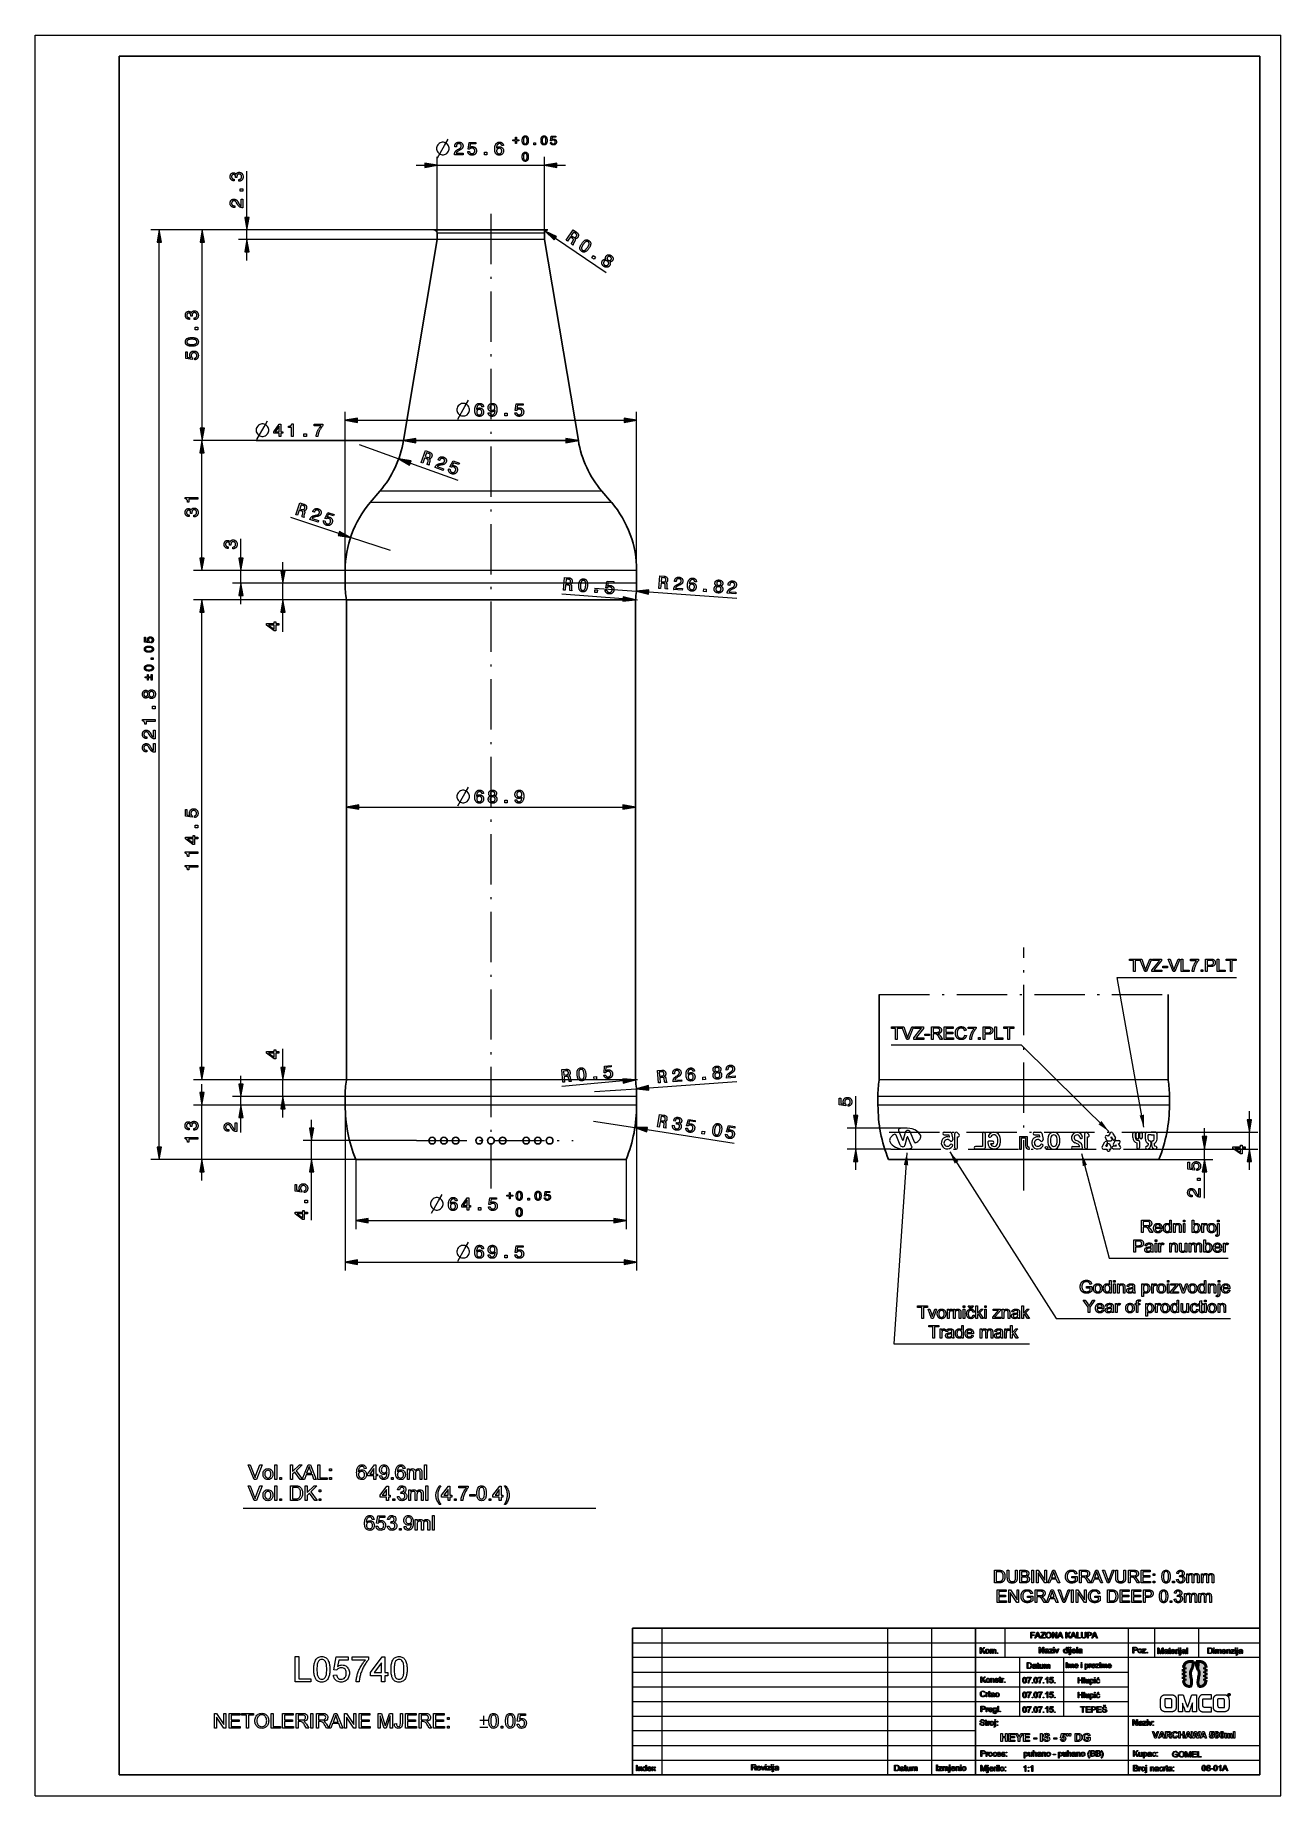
# Model space of a CAD drawing. Extents: x 0 to 297, y 0 to 420.
import ezdxf

# ---------------------------------------------------------------- set-up
doc = ezdxf.new("R2010")
doc.units = 0
doc.linetypes.add('DASHDOT', pattern=[18.5, 12, -3, 0.5, -3])

msp = doc.modelspace()

# ---------------------------------------------------------------- linework, layer by layer
at = {"color": 7, "lineweight": 13}
for p, q in [((0, 0), (0, 420)), ((0, 420), (297, 420)), ((297, 0), (297, 420)), ((95.86, 388.97), (121.46, 388.97)), ((95.06, 373.59), (27.58, 373.59)), ((29.58, 154.75), (29.58, 370.64)), ((95.06, 373.59), (37.81, 373.59)), ((39.81, 326.25), (39.81, 370.64)), ((95.06, 373.59), (48.49, 373.59)), ((95.86, 371.29), (48.49, 371.29)), ((119.89, 372.79), (95.86, 372.79)), ((119.89, 371.29), (95.86, 371.29)), ((73.91, 292.29), (73.91, 330.16)), ((76.86, 328.16), (140.45, 328.16)), ((143.41, 292.29), (143.41, 330.16)), ((87.81, 323.29), (37.76, 323.29)), ((87.81, 323.29), (37.81, 323.29)), ((39.76, 295.25), (39.76, 320.34)), ((52.67, 323.29), (87.81, 323.29)), ((126.95, 323.29), (87.81, 323.29)), ((90.76, 323.29), (126.55, 323.29)), ((131.88, 311.23), (82.19, 311.23)), ((133.93, 308.49), (79.86, 308.49)), ((73.91, 292.29), (37.76, 292.29)), ((73.91, 292.29), (47.06, 292.29)), ((139.15, 292.29), (73.91, 292.29)), ((73.91, 289.29), (47.06, 289.29)), ((139.15, 289.29), (73.91, 289.29)), ((146.29, 287.19), (167.28, 285.71)), ((74.21, 285.29), (37.74, 285.29)), ((39.74, 173.75), (39.74, 282.34)), ((138.89, 285.33), (74.2, 285.33)), ((138.89, 285.26), (74.21, 285.26)), ((77.16, 235.88), (140.15, 235.88)), ((74.21, 170.79), (37.74, 170.79)), ((138.89, 170.76), (74.2, 170.76)), ((138.89, 170.83), (74.21, 170.83)), ((146.29, 168.89), (167.28, 170.37)), ((265.93, 170.76), (201.24, 170.76)), ((265.93, 170.83), (201.25, 170.83)), ((73.91, 164.79), (37.74, 164.79)), ((73.91, 166.79), (47.06, 166.79)), ((73.91, 164.79), (47.06, 164.79)), ((139.15, 166.79), (73.91, 166.79)), ((73.91, 164.79), (73.91, 125.3)), ((139.15, 164.79), (73.91, 164.79)), ((143.41, 164.79), (143.41, 125.3)), ((266.19, 166.79), (200.95, 166.79)), ((266.19, 164.79), (200.95, 164.79)), ((145.91, 158.94), (166.7, 155.69)), ((76.41, 151.79), (27.58, 151.79)), ((76.41, 151.79), (37.74, 151.79)), ((79.36, 137.21), (137.95, 137.21)), ((76.86, 127.3), (140.45, 127.3)), ((149.42, 40), (149.42, 5)), ((203.21, 40), (203.21, 5)), ((213.71, 40), (213.71, 5)), ((260.61, 40), (260.61, 5)), ((142.42, 36.5), (292, 36.5)), ((292, 33), (142.42, 33)), ((142.42, 29.5), (260.61, 29.5)), ((142.42, 26), (260.61, 26)), ((142.42, 22.5), (260.61, 22.5)), ((142.42, 19), (292, 19)), ((224.21, 15.5), (142.42, 15.5)), ((142.42, 12), (292, 12)), ((142.42, 8.5), (292, 8.5)), ((0, 0), (297, 0))]:
    msp.add_line(p, q, dxfattribs=at)
at = {"color": 7, "lineweight": 30}
for p, q in [((20, 5), (20, 415)), ((20, 415), (292, 415)), ((292, 5), (292, 415)), ((95.86, 371.29), (87.81, 323.29)), ((95.06, 373.59), (122.26, 373.59)), ((121.46, 371.29), (129.51, 323.29)), ((74.21, 170.83), (74.21, 285.26)), ((143.11, 170.83), (143.11, 285.26)), ((201.25, 170.83), (201.25, 191.18)), ((270.15, 170.83), (270.15, 191.18)), ((76.41, 151.79), (140.91, 151.79)), ((267.95, 151.79), (203.45, 151.79)), ((142.42, 40), (292, 40)), ((142.42, 40), (142.42, 5)), ((224.21, 40), (224.21, 5)), ((20, 5), (292, 5))]:
    msp.add_line(p, q, dxfattribs=at)
at = {"color": 7, "lineweight": 13, "ltscale": 0.454398}
for p, q in [((95.86, 372.79), (95.86, 390.97)), ((121.46, 372.79), (121.46, 390.97))]:
    msp.add_line(p, q, dxfattribs=at)
at = {"color": 7, "lineweight": 13, "ltscale": 0.276097}
msp.add_line((50.49, 376.55), (50.49, 387.59), dxfattribs=at)
at = {"color": 7, "lineweight": 13, "ltscale": 0.051139}
for p, q in [((90.86, 388.97), (92.9, 388.97)), ((124.41, 388.97), (126.46, 388.97)), ((50.49, 366.29), (50.49, 368.34)), ((49.06, 284.29), (49.06, 286.34)), ((39.74, 167.75), (39.74, 169.79)), ((49.06, 169.75), (49.06, 171.79)), ((59.08, 161.79), (59.08, 163.84)), ((195.64, 149.29), (195.64, 151.34)), ((39.74, 146.79), (39.74, 148.84))]:
    msp.add_line(p, q, dxfattribs=at)
at = {"color": 7, "linetype": 'DASHDOT', "lineweight": 13}
for p, q in [((108.66, 377.38), (108.66, 144.9)), ((235.7, 144.43), (235.7, 202.4)), ((201.25, 191.18), (270.15, 191.18)), ((90.93, 156.29), (128.29, 156.29)), ((203.6, 158.29), (266.69, 158.29)), ((203.98, 154.29), (266.59, 154.29))]:
    msp.add_line(p, q, dxfattribs=at)
at = {"color": 7, "lineweight": 13, "ltscale": 0.0575}
msp.add_line((50.49, 371.29), (50.49, 373.59), dxfattribs=at)
at = {"color": 7, "lineweight": 30, "ltscale": 0.0375}
for p, q in [((95.86, 371.29), (95.86, 372.79)), ((121.46, 371.29), (121.46, 372.79))]:
    msp.add_line(p, q, dxfattribs=at)
at = {"color": 7, "lineweight": 13, "ltscale": 0.039174}
for p, q in [((121.46, 372.79), (119.89, 372.79)), ((121.46, 371.29), (119.89, 371.29))]:
    msp.add_line(p, q, dxfattribs=at)
at = {"color": 7, "lineweight": 13, "ltscale": 0.366083}
for p, q in [((124.04, 371.58), (136.16, 363.36)), ((140.16, 285.53), (125.57, 286.68)), ((140.17, 170.52), (125.58, 169.22))]:
    msp.add_line(p, q, dxfattribs=at)
at = {"color": 7, "lineweight": 13, "ltscale": 0.25}
for p, q in [((77.26, 322.34), (86.67, 318.95)), ((84.68, 297.04), (75.19, 300.21)), ((133.37, 288.11), (143.34, 287.4)), ((133.37, 167.98), (143.34, 168.68)), ((133.11, 160.93), (142.99, 159.39))]:
    msp.add_line(p, q, dxfattribs=at)
at = {"color": 7, "lineweight": 13, "ltscale": 0.06381}
msp.add_line((129.51, 323.29), (126.95, 323.29), dxfattribs=at)
at = {"color": 7, "lineweight": 13, "ltscale": 0.301139}
for p, q in [((89.45, 317.94), (100.78, 313.86)), ((72.39, 301.15), (60.97, 304.96))]:
    msp.add_line(p, q, dxfattribs=at)
at = {"color": 7, "lineweight": 30, "ltscale": 0.089908}
for p, q in [((82.19, 311.23), (79.86, 308.49)), ((135.12, 311.23), (137.45, 308.49))]:
    msp.add_line(p, q, dxfattribs=at)
at = {"color": 7, "lineweight": 13, "ltscale": 0.080988}
msp.add_line((135.12, 311.23), (131.88, 311.23), dxfattribs=at)
at = {"color": 7, "lineweight": 13, "ltscale": 0.088119}
msp.add_line((137.45, 308.49), (133.93, 308.49), dxfattribs=at)
at = {"color": 7, "lineweight": 13, "ltscale": 0.116125}
for p, q in [((49.06, 295.25), (49.06, 299.89)), ((59.08, 277.69), (59.08, 282.34)), ((195.64, 162.25), (195.64, 166.89))]:
    msp.add_line(p, q, dxfattribs=at)
at = {"color": 7, "lineweight": 13, "ltscale": 0.05114}
msp.add_line((59.08, 292.25), (59.08, 294.29), dxfattribs=at)
at = {"color": 7, "lineweight": 13, "ltscale": 0.075}
for p, q in [((49.06, 289.29), (49.06, 292.29)), ((234.72, 157.29), (234.72, 154.29))]:
    msp.add_line(p, q, dxfattribs=at)
at = {"color": 7, "lineweight": 30, "ltscale": 0.075}
for p, q in [((73.91, 289.29), (73.91, 292.29)), ((143.41, 289.29), (143.41, 292.29))]:
    msp.add_line(p, q, dxfattribs=at)
at = {"color": 7, "lineweight": 13, "ltscale": 0.10635}
for p, q in [((143.41, 292.29), (139.15, 292.29)), ((143.41, 289.29), (139.15, 289.29)), ((143.41, 166.79), (139.15, 166.79)), ((143.41, 164.79), (139.15, 164.79)), ((270.45, 166.79), (266.19, 166.79)), ((270.45, 164.79), (266.19, 164.79))]:
    msp.add_line(p, q, dxfattribs=at)
at = {"color": 7, "lineweight": 13, "ltscale": 0.420566}
for p, q in [((73.91, 289.29), (57.08, 289.29)), ((73.91, 166.79), (57.08, 166.79))]:
    msp.add_line(p, q, dxfattribs=at)
at = {"color": 7, "lineweight": 13, "ltscale": 0.1}
for p, q in [((59.08, 285.29), (59.08, 289.29)), ((59.08, 166.79), (59.08, 170.79))]:
    msp.add_line(p, q, dxfattribs=at)
at = {"color": 7, "lineweight": 13, "ltscale": 0.428067}
for p, q in [((74.21, 285.29), (57.08, 285.29)), ((74.21, 170.79), (57.08, 170.79))]:
    msp.add_line(p, q, dxfattribs=at)
at = {"color": 7, "lineweight": 13, "ltscale": 0.105449}
for p, q in [((143.11, 285.33), (138.89, 285.33)), ((143.11, 170.76), (138.89, 170.76)), ((270.15, 170.76), (265.93, 170.76))]:
    msp.add_line(p, q, dxfattribs=at)
at = {"color": 7, "lineweight": 13, "ltscale": 0.105432}
for p, q in [((143.11, 285.26), (138.89, 285.26)), ((143.11, 170.83), (138.89, 170.83)), ((270.15, 170.83), (265.93, 170.83))]:
    msp.add_line(p, q, dxfattribs=at)
at = {"color": 7, "lineweight": 13, "ltscale": 0.0125}
for p, q in [((143.61, 285.26), (143.11, 285.29)), ((143.61, 170.83), (143.11, 170.79))]:
    msp.add_line(p, q, dxfattribs=at)
at = {"color": 7, "lineweight": 13, "ltscale": 0.111464}
msp.add_line((59.08, 173.75), (59.08, 178.21), dxfattribs=at)
at = {"color": 7, "lineweight": 13, "ltscale": 0.325}
msp.add_line((39.74, 151.79), (39.74, 164.79), dxfattribs=at)
at = {"color": 7, "lineweight": 13, "ltscale": 0.05}
msp.add_line((49.06, 164.79), (49.06, 166.79), dxfattribs=at)
at = {"color": 7, "lineweight": 30, "ltscale": 0.05}
for p, q in [((73.91, 164.79), (73.91, 166.79)), ((143.41, 164.79), (143.41, 166.79)), ((200.95, 164.79), (200.95, 166.79)), ((270.45, 164.79), (270.45, 166.79))]:
    msp.add_line(p, q, dxfattribs=at)
at = {"color": 7, "lineweight": 13, "ltscale": 0.090755}
msp.add_line((49.06, 158.21), (49.06, 161.84), dxfattribs=at)
at = {"color": 5, "lineweight": 13, "ltscale": 0.051139}
for p, q in [((65.89, 159.25), (65.89, 161.29)), ((289.51, 161.25), (289.51, 163.29)), ((278.8, 157.25), (278.8, 159.29)), ((289.51, 149.29), (289.51, 151.34))]:
    msp.add_line(p, q, dxfattribs=at)
at = {"color": 5, "lineweight": 13}
for p, q in [((90.93, 156.29), (63.89, 156.29)), ((266.69, 158.29), (291.51, 158.29)), ((266.59, 154.29), (291.51, 154.29))]:
    msp.add_line(p, q, dxfattribs=at)
at = {"color": 5, "lineweight": 13, "ltscale": 0.1125}
msp.add_line((65.89, 151.79), (65.89, 156.29), dxfattribs=at)
at = {"color": 7, "lineweight": 13, "ltscale": 0.349972}
msp.add_line((207.64, 159.29), (193.64, 159.29), dxfattribs=at)
at = {"color": 7, "lineweight": 13, "ltscale": 0.124993}
msp.add_line((195.64, 154.29), (195.64, 159.29), dxfattribs=at)
at = {"color": 7, "lineweight": 13, "ltscale": 0.063986}
for p, q in [((206.26, 155.24), (205.27, 157.6)), ((208.63, 158.35), (209.62, 155.99))]:
    msp.add_line(p, q, dxfattribs=at)
at = {"color": 7, "lineweight": 13, "ltscale": 0.062229}
for p, q in [((205.84, 158.74), (206.78, 156.43)), ((209.05, 154.85), (208.11, 157.15))]:
    msp.add_line(p, q, dxfattribs=at)
at = {"color": 7, "lineweight": 13, "ltscale": 0.046473}
for p, q in [((207.44, 158.26), (206.99, 156.45)), ((207.45, 155.33), (207.91, 157.13))]:
    msp.add_line(p, q, dxfattribs=at)
at = {"color": 7, "lineweight": 13, "ltscale": 0.035206}
msp.add_line((216.74, 158.29), (218.14, 158.29), dxfattribs=at)
at = {"color": 7, "lineweight": 13, "ltscale": 0.028398}
for p, q in [((216.74, 157.66), (217.87, 157.66)), ((238.28, 157.66), (239.42, 157.66))]:
    msp.add_line(p, q, dxfattribs=at)
at = {"color": 7, "lineweight": 13, "ltscale": 0.01351}
msp.add_line((217.87, 157.66), (217.95, 157.12), dxfattribs=at)
at = {"color": 7, "lineweight": 13, "ltscale": 0.038515}
for p, q in [((218.45, 158.04), (218.78, 156.53)), ((240, 158.04), (240.32, 156.53))]:
    msp.add_line(p, q, dxfattribs=at)
at = {"color": 7, "lineweight": 13, "ltscale": 0.084102}
for p, q in [((219.28, 154.61), (219.28, 157.97)), ((226.54, 157.97), (226.54, 154.61)), ((250.24, 154.61), (250.24, 157.97))]:
    msp.add_line(p, q, dxfattribs=at)
at = {"color": 7, "lineweight": 13, "ltscale": 0.016542}
for p, q in [((219.82, 158.2), (220.29, 157.73)), ((250.79, 158.2), (251.26, 157.73))]:
    msp.add_line(p, q, dxfattribs=at)
at = {"color": 7, "lineweight": 13, "ltscale": 0.065395}
for p, q in [((219.92, 154.61), (219.92, 157.23)), ((250.88, 154.61), (250.88, 157.23))]:
    msp.add_line(p, q, dxfattribs=at)
at = {"color": 7, "lineweight": 13, "ltscale": 0.076154}
msp.add_line((225.9, 157.97), (225.9, 154.93), dxfattribs=at)
at = {"color": 7, "lineweight": 13, "ltscale": 0.020622}
msp.add_line((228.27, 156.18), (227.44, 156.18), dxfattribs=at)
at = {"color": 7, "lineweight": 13, "ltscale": 0.011731}
msp.add_line((228.27, 155.55), (227.8, 155.55), dxfattribs=at)
at = {"color": 7, "lineweight": 13, "ltscale": 0.045896}
msp.add_line((234.72, 157.29), (236.56, 157.29), dxfattribs=at)
at = {"color": 7, "lineweight": 13, "ltscale": 0.066619}
msp.add_line((235.14, 154.29), (235.14, 156.96), dxfattribs=at)
at = {"color": 7, "lineweight": 13, "ltscale": 0.025056}
msp.add_line((235.14, 156.96), (236.14, 156.96), dxfattribs=at)
at = {"color": 7, "lineweight": 13, "ltscale": 0.048246}
msp.add_line((236.14, 156.96), (236.14, 155.03), dxfattribs=at)
at = {"color": 7, "lineweight": 13, "ltscale": 0.056627}
msp.add_line((236.56, 157.29), (236.56, 155.03), dxfattribs=at)
at = {"color": 7, "lineweight": 13, "ltscale": 0.035207}
msp.add_line((238.28, 158.29), (239.69, 158.29), dxfattribs=at)
at = {"color": 7, "lineweight": 13, "ltscale": 0.013509}
msp.add_line((239.42, 157.66), (239.5, 157.12), dxfattribs=at)
at = {"color": 7, "lineweight": 13, "ltscale": 0.013963}
for p, q in [((248.47, 155.53), (247.95, 155.73)), ((248.7, 156.13), (248.18, 156.33))]:
    msp.add_line(p, q, dxfattribs=at)
at = {"color": 7, "lineweight": 13, "ltscale": 0.033007}
for p, q in [((254.39, 154.83), (255.05, 155.98)), ((258.48, 154.29), (257.16, 154.29))]:
    msp.add_line(p, q, dxfattribs=at)
at = {"color": 7, "lineweight": 13, "ltscale": 0.015915}
msp.add_line((255.51, 156.43), (255.19, 156.98), dxfattribs=at)
at = {"color": 7, "lineweight": 13, "ltscale": 0.017419}
for p, q in [((255.32, 155.01), (255.67, 155.62)), ((257.86, 155.01), (257.16, 155.01))]:
    msp.add_line(p, q, dxfattribs=at)
at = {"color": 7, "lineweight": 13, "ltscale": 0.022758}
msp.add_line((256.28, 158.11), (255.82, 157.32), dxfattribs=at)
at = {"color": 7, "lineweight": 13, "ltscale": 0.000327094}
msp.add_line((255.82, 157.33), (255.82, 157.34), dxfattribs=at)
at = {"color": 7, "lineweight": 13, "ltscale": 0.015916}
msp.add_line((255.82, 156.25), (256.46, 156.25), dxfattribs=at)
at = {"color": 7, "lineweight": 13, "ltscale": 0.007162}
msp.add_line((256.59, 157.21), (256.45, 156.97), dxfattribs=at)
at = {"color": 7, "lineweight": 13, "ltscale": 0.000327301}
msp.add_line((256.45, 156.97), (256.46, 156.97), dxfattribs=at)
at = {"color": 7, "lineweight": 13, "ltscale": 0.017569}
msp.add_line((256.59, 157.21), (256.94, 156.6), dxfattribs=at)
at = {"color": 7, "lineweight": 13, "ltscale": 0.033158}
msp.add_line((256.9, 158.11), (257.56, 156.96), dxfattribs=at)
at = {"color": 7, "lineweight": 13, "ltscale": 0.015791}
for p, q in [((257.4, 156.16), (257.09, 155.61)), ((257.71, 156.34), (258.35, 156.34)), ((256.54, 154.47), (256.23, 153.93))]:
    msp.add_line(p, q, dxfattribs=at)
at = {"color": 7, "lineweight": 13, "ltscale": 0.022662}
for p, q in [((258.79, 154.83), (258.34, 155.62)), ((254.7, 154.29), (255.61, 154.29))]:
    msp.add_line(p, q, dxfattribs=at)
at = {"color": 7, "lineweight": 13, "ltscale": 0.000231934}
msp.add_line((258.34, 155.62), (258.35, 155.62), dxfattribs=at)
at = {"color": 7, "lineweight": 13, "ltscale": 0.023697}
msp.add_line((261.69, 157.02), (261.69, 157.97), dxfattribs=at)
at = {"color": 7, "lineweight": 13, "ltscale": 0.023737}
msp.add_line((262.34, 157.02), (262.34, 157.97), dxfattribs=at)
at = {"color": 7, "lineweight": 13, "ltscale": 0.023682}
for p, q in [((262.53, 157.02), (262.53, 157.97)), ((263.17, 157.02), (263.17, 157.97)), ((263.36, 157.02), (263.36, 157.97)), ((264, 157.02), (264, 157.97))]:
    msp.add_line(p, q, dxfattribs=at)
at = {"color": 7, "lineweight": 13, "ltscale": 0.028414}
msp.add_line((262.68, 155.75), (262.68, 154.62), dxfattribs=at)
at = {"color": 7, "lineweight": 13, "ltscale": 0.035569}
msp.add_line((263.33, 156.04), (263.33, 154.62), dxfattribs=at)
at = {"color": 7, "lineweight": 13, "ltscale": 0.03401}
for p, q in [((264.71, 156.61), (264.71, 157.97)), ((267.49, 156.61), (267.49, 157.97))]:
    msp.add_line(p, q, dxfattribs=at)
at = {"color": 7, "lineweight": 13, "ltscale": 0.026785}
for p in [(265.03, 158.29), (267.17, 158.29)]:
    msp.add_line(p, (266.1, 158.29), dxfattribs=at)
at = {"color": 7, "lineweight": 13, "ltscale": 0.02588}
for p, q in [((265.36, 156.61), (265.36, 157.65)), ((266.84, 156.61), (266.84, 157.65))]:
    msp.add_line(p, q, dxfattribs=at)
at = {"color": 7, "lineweight": 13, "ltscale": 0.018535}
for q in [(265.36, 157.65), (266.84, 157.65)]:
    msp.add_line((266.1, 157.65), q, dxfattribs=at)
at = {"color": 7, "lineweight": 13, "ltscale": 0.008166}
for p, q in [((265.4, 155.64), (265.4, 155.31)), ((266.8, 155.64), (266.8, 155.31))]:
    msp.add_line(p, q, dxfattribs=at)
at = {"color": 7, "lineweight": 13, "ltscale": 0.015001}
for p, q in [((266.05, 155.91), (266.05, 155.31)), ((266.15, 155.91), (266.15, 155.31))]:
    msp.add_line(p, q, dxfattribs=at)
at = {"color": 5, "lineweight": 13, "ltscale": 0.1}
msp.add_line((289.51, 154.29), (289.51, 158.29), dxfattribs=at)
at = {"color": 5, "lineweight": 13, "ltscale": 0.312817}
msp.add_line((76.41, 151.79), (63.89, 151.79), dxfattribs=at)
at = {"color": 7, "lineweight": 13, "ltscale": 0.414627}
for p, q in [((76.41, 151.79), (76.41, 135.21)), ((140.91, 151.79), (140.91, 135.21))]:
    msp.add_line(p, q, dxfattribs=at)
at = {"color": 7, "lineweight": 13, "ltscale": 0.258492}
msp.add_line((203.98, 154.29), (193.64, 154.29), dxfattribs=at)
at = {"color": 7, "lineweight": 13, "ltscale": 0.043213}
msp.add_line((225.9, 154.93), (224.17, 154.93), dxfattribs=at)
at = {"color": 7, "lineweight": 13, "ltscale": 0.051162}
msp.add_line((226.22, 154.29), (224.17, 154.29), dxfattribs=at)
at = {"color": 7, "lineweight": 13, "ltscale": 0.010417}
msp.add_line((234.72, 154.29), (235.14, 154.29), dxfattribs=at)
at = {"color": 7, "lineweight": 13, "ltscale": 0.00272}
msp.add_line((236.99, 154.71), (236.88, 154.71), dxfattribs=at)
at = {"color": 7, "lineweight": 13, "ltscale": 0.005501}
msp.add_line((236.88, 154.29), (237.1, 154.29), dxfattribs=at)
at = {"color": 7, "lineweight": 13, "ltscale": 0.010782}
msp.add_line((237.1, 154.29), (236.99, 154.71), dxfattribs=at)
at = {"color": 7, "lineweight": 13, "ltscale": 0.040951}
msp.add_line((247.42, 154.93), (249.06, 154.93), dxfattribs=at)
at = {"color": 7, "lineweight": 13, "ltscale": 0.050214}
msp.add_line((249.43, 154.29), (247.42, 154.29), dxfattribs=at)
at = {"color": 7, "lineweight": 13, "ltscale": 0.007073}
for p, q in [((255.32, 155.01), (255.61, 155.01)), ((257.86, 155.01), (257.71, 155.26))]:
    msp.add_line(p, q, dxfattribs=at)
at = {"color": 7, "lineweight": 13, "ltscale": 0.000231894}
msp.add_line((255.61, 155.01), (255.6, 155.02), dxfattribs=at)
at = {"color": 7, "lineweight": 13, "ltscale": 0.000232225}
msp.add_line((255.61, 154.29), (255.6, 154.29), dxfattribs=at)
at = {"color": 7, "lineweight": 13, "ltscale": 0.015792}
msp.add_line((256.54, 154.83), (256.23, 155.38), dxfattribs=at)
at = {"color": 7, "lineweight": 13, "ltscale": 0.000232137}
msp.add_line((257.71, 155.26), (257.71, 155.25), dxfattribs=at)
at = {"color": 5, "lineweight": 13, "ltscale": 0.355267}
msp.add_line((266.59, 154.29), (280.8, 154.29), dxfattribs=at)
at = {"color": 5, "lineweight": 13, "ltscale": 0.321436}
msp.add_line((267.95, 151.79), (280.8, 151.79), dxfattribs=at)
at = {"color": 5, "lineweight": 13, "ltscale": 0.0625}
msp.add_line((278.8, 151.79), (278.8, 154.29), dxfattribs=at)
at = {"color": 5, "lineweight": 13, "ltscale": 0.288954}
msp.add_line((65.89, 137.28), (65.89, 148.84), dxfattribs=at)
at = {"color": 5, "lineweight": 13, "ltscale": 0.156797}
msp.add_line((278.8, 142.57), (278.8, 148.84), dxfattribs=at)
at = {"color": 7, "lineweight": 18}
msp.add_line((49.57, 68.64), (133.65, 68.64), dxfattribs=at)
at = {"color": 7, "lineweight": 13, "ltscale": 0.175}
for p, q in [((231.21, 40), (231.21, 33)), ((266.91, 40), (266.91, 33)), ((277.41, 40), (277.41, 33))]:
    msp.add_line(p, q, dxfattribs=at)
at = {"color": 7, "lineweight": 13, "ltscale": 0.35}
for p, q in [((234.71, 33), (234.71, 19)), ((245.21, 33), (245.21, 19))]:
    msp.add_line(p, q, dxfattribs=at)
at = {"color": 7, "lineweight": 13}
for points in [[(95.91, 390.72), (97.61, 393.72), (98.46, 395.22)], [(100.76, 328.41), (102.46, 331.41), (103.31, 332.91)], [(52.87, 323.54), (54.57, 326.54), (55.42, 328.04)], [(100.76, 236.13), (102.46, 239.13), (103.31, 240.63)], [(264.36, 159.49), (258.02, 195.22), (286.45, 195.22)], [(256, 158.5), (235.14, 179.05), (204.07, 179.05)], [(207.85, 153.41), (204.77, 107.8), (237.08, 107.8)], [(218.08, 153.6), (243.42, 113.87), (285.05, 113.87)], [(249.52, 153.22), (256.11, 128.27), (284.46, 128.27)], [(94.47, 138.96), (96.17, 141.96), (97.02, 143.46)], [(100.76, 127.55), (102.46, 130.55), (103.31, 132.05)], [(268.34, 22.97), (268.34, 23.02), (268.35, 23.15), (268.37, 23.21), (268.38, 23.27), (268.39, 23.32), (268.41, 23.38), (268.43, 23.43), (268.45, 23.48), (268.47, 23.53), (268.5, 23.57), (268.52, 23.61), (268.55, 23.66), (268.57, 23.69), (268.6, 23.73), (268.63, 23.77), (268.66, 23.8), (268.69, 23.83), (268.73, 23.86), (268.76, 23.89), (268.79, 23.92), (268.83, 23.94), (268.87, 23.96), (268.91, 23.99), (268.95, 24), (268.99, 24.02), (269.03, 24.04), (269.08, 24.05), (269.12, 24.07), (269.17, 24.08), (269.22, 24.09), (269.27, 24.1), (269.32, 24.1), (269.38, 24.11), (269.43, 24.11), (269.48, 24.11)], [(268.34, 21.23), (268.34, 22.1), (268.34, 22.31), (268.34, 22.84), (268.34, 22.97)], [(269.41, 20.04), (269.36, 20.04), (269.29, 20.05), (269.24, 20.05), (269.18, 20.07), (269.13, 20.08), (269.08, 20.09), (269.03, 20.11), (268.98, 20.13), (268.94, 20.15), (268.89, 20.17), (268.85, 20.19), (268.81, 20.22), (268.77, 20.24), (268.74, 20.27), (268.7, 20.3), (268.67, 20.33), (268.64, 20.36), (268.61, 20.39), (268.58, 20.42), (268.55, 20.46), (268.53, 20.5), (268.5, 20.53), (268.48, 20.57), (268.46, 20.62), (268.44, 20.66), (268.42, 20.7), (268.41, 20.75), (268.39, 20.8), (268.38, 20.85), (268.37, 20.9), (268.36, 20.95), (268.35, 21.01), (268.34, 21.06), (268.34, 21.12), (268.34, 21.23)], [(269.5, 23.14), (269.48, 23.14), (269.46, 23.13), (269.44, 23.12), (269.42, 23.11), (269.41, 23.1), (269.4, 23.09), (269.39, 23.08), (269.38, 23.06), (269.38, 23.05), (269.37, 23.03), (269.37, 23.01), (269.37, 23.01)], [(269.37, 23.01), (269.37, 22.27), (269.37, 22.06), (269.37, 21.63), (269.37, 21.54)], [(269.37, 21.54), (269.38, 21.46), (269.38, 21.42), (269.4, 21.38), (269.41, 21.34), (269.42, 21.31), (269.43, 21.28), (269.45, 21.25), (269.47, 21.22), (269.48, 21.2), (269.5, 21.18), (269.52, 21.16), (269.54, 21.14), (269.57, 21.13), (269.59, 21.12), (269.61, 21.1), (269.64, 21.09), (269.66, 21.09), (269.69, 21.08), (269.72, 21.08), (269.77, 21.07)], [(269.48, 24.11), (270.24, 24.11), (270.94, 24.11), (271.01, 24.11)], [(270.64, 23.14), (270.07, 23.14), (269.5, 23.14)], [(269.77, 21.07), (270.34, 21.07), (270.91, 21.07)], [(271.04, 22.67), (271.03, 22.75), (271.03, 22.79), (271.02, 22.83), (271.01, 22.87), (270.99, 22.91), (270.98, 22.94), (270.96, 22.97), (270.95, 22.99), (270.93, 23.02), (270.91, 23.04), (270.89, 23.06), (270.87, 23.07), (270.85, 23.09), (270.82, 23.1), (270.8, 23.11), (270.78, 23.12), (270.75, 23.13), (270.72, 23.14), (270.69, 23.14), (270.64, 23.14)], [(270.91, 21.07), (270.93, 21.08), (270.95, 21.08), (270.98, 21.09), (270.99, 21.1), (271, 21.11), (271.01, 21.12), (271.02, 21.13), (271.03, 21.15), (271.04, 21.16), (271.04, 21.18), (271.04, 21.2), (271.04, 21.21)], [(272.08, 21.18), (272.07, 21.13), (272.06, 21), (272.05, 20.94), (272.04, 20.88), (272.02, 20.83), (272, 20.77), (271.99, 20.72), (271.97, 20.67), (271.94, 20.62), (271.92, 20.58), (271.9, 20.53), (271.87, 20.49), (271.85, 20.45), (271.82, 20.42), (271.79, 20.38), (271.76, 20.35), (271.73, 20.32), (271.69, 20.29), (271.66, 20.26), (271.62, 20.23), (271.59, 20.21), (271.55, 20.19), (271.51, 20.16), (271.47, 20.14), (271.43, 20.13), (271.39, 20.11), (271.34, 20.1), (271.3, 20.08), (271.25, 20.07), (271.2, 20.06), (271.15, 20.05), (271.1, 20.05), (271.04, 20.04), (270.99, 20.04), (270.94, 20.04)], [(271.01, 24.11), (271.05, 24.11), (271.11, 24.1), (271.16, 24.09), (271.22, 24.08), (271.27, 24.07), (271.32, 24.06), (271.37, 24.04), (271.42, 24.02), (271.47, 24), (271.51, 23.98), (271.55, 23.96), (271.59, 23.93), (271.63, 23.91), (271.67, 23.88), (271.7, 23.85), (271.74, 23.82), (271.77, 23.79), (271.8, 23.76), (271.83, 23.73), (271.86, 23.69), (271.88, 23.65), (271.91, 23.61), (271.93, 23.58), (271.95, 23.53), (271.97, 23.49), (271.99, 23.45), (272, 23.4), (272.02, 23.35), (272.03, 23.3), (272.04, 23.25), (272.05, 23.2), (272.06, 23.14), (272.07, 23.09), (272.07, 23.03), (272.08, 22.91)], [(271.04, 21.21), (271.04, 21.94), (271.04, 22.15), (271.04, 22.58), (271.04, 22.67)], [(272.08, 22.91), (272.08, 22.04), (272.08, 21.83), (272.08, 21.31), (272.08, 21.18)], [(272.59, 20.04), (272.59, 22.07), (272.59, 22.41), (272.59, 23.13), (272.59, 24.05), (272.59, 24.11)], [(272.59, 24.11), (273.15, 24.11), (273.7, 24.11)], [(274.31, 20.04), (273.93, 21.06), (273.84, 21.31), (273.61, 21.92), (273.55, 22.07)], [(273.55, 22.07), (273.55, 21.06), (273.55, 20.04)], [(273.7, 24.11), (274.24, 22.61), (274.48, 21.92), (274.77, 21.11)], [(274.77, 21.11), (275.28, 22.61), (275.41, 22.99), (275.72, 23.89), (275.79, 24.11)], [(275.95, 22.17), (275.58, 21.11), (275.48, 20.81), (275.26, 20.18), (275.21, 20.04)], [(275.79, 24.11), (276.34, 24.11), (276.88, 24.11)], [(275.95, 20.04), (275.95, 21.11), (275.95, 22.17)], [(276.88, 24.11), (276.88, 22.07), (276.88, 21.73), (276.88, 21.02), (276.88, 20.09), (276.88, 20.04)], [(278.54, 24.11), (278.43, 24.11), (278.32, 24.09), (278.22, 24.08), (278.13, 24.05), (278.05, 24.02), (277.97, 23.98), (277.89, 23.94), (277.82, 23.89), (277.76, 23.83), (277.7, 23.77), (277.64, 23.7), (277.59, 23.63), (277.55, 23.55), (277.51, 23.46), (277.47, 23.37), (277.45, 23.27), (277.42, 23.18), (277.41, 23.08), (277.4, 23), (277.4, 22.97)], [(277.4, 22.97), (277.4, 22.1), (277.4, 21.79), (277.4, 21.31), (277.4, 21.23)], [(277.4, 21.23), (277.4, 21.17), (277.41, 21.11), (277.42, 20.99), (277.44, 20.89), (277.46, 20.79), (277.49, 20.7), (277.53, 20.61), (277.57, 20.53), (277.62, 20.46), (277.67, 20.39), (277.73, 20.33), (277.79, 20.27), (277.86, 20.22), (277.94, 20.18), (278.02, 20.14), (278.1, 20.11), (278.19, 20.08), (278.28, 20.06), (278.37, 20.05), (278.45, 20.04), (278.47, 20.04)], [(278.44, 23.01), (278.44, 23.04), (278.45, 23.07), (278.47, 23.1), (278.49, 23.12), (278.52, 23.13), (278.55, 23.14), (278.57, 23.14), (278.57, 23.14)], [(278.44, 21.54), (278.44, 22.27), (278.44, 22.64), (278.44, 23.01)], [(278.84, 21.07), (278.78, 21.08), (278.72, 21.09), (278.67, 21.11), (278.63, 21.13), (278.59, 21.16), (278.55, 21.2), (278.52, 21.24), (278.49, 21.29), (278.47, 21.35), (278.45, 21.41), (278.44, 21.48), (278.44, 21.53), (278.44, 21.54)], [(280.47, 24.11), (279.51, 24.11), (278.54, 24.11)], [(278.57, 23.14), (279.52, 23.14), (280.47, 23.14)], [(280.47, 21.07), (279.65, 21.07), (278.84, 21.07)], [(280.47, 23.14), (280.47, 23.63), (280.47, 23.92), (280.47, 24.11)], [(280.47, 20.04), (280.47, 20.56), (280.47, 20.86), (280.47, 21.07)], [(280.92, 22.97), (280.92, 23.02), (280.94, 23.15), (280.95, 23.21), (280.96, 23.27), (280.98, 23.32), (280.99, 23.38), (281.01, 23.43), (281.03, 23.48), (281.05, 23.53), (281.08, 23.57), (281.1, 23.61), (281.13, 23.66), (281.16, 23.69), (281.18, 23.73), (281.21, 23.77), (281.24, 23.8), (281.28, 23.83), (281.31, 23.86), (281.34, 23.89), (281.38, 23.92), (281.41, 23.94), (281.45, 23.96), (281.49, 23.99), (281.53, 24), (281.57, 24.02), (281.62, 24.04), (281.66, 24.05), (281.71, 24.07), (281.75, 24.08), (281.8, 24.09), (281.85, 24.1), (281.91, 24.1), (281.96, 24.11), (282.02, 24.11), (282.06, 24.11)], [(280.92, 21.23), (280.92, 22.1), (280.92, 22.28), (280.92, 22.82), (280.92, 22.97)], [(281.99, 20.04), (281.94, 20.04), (281.88, 20.05), (281.82, 20.05), (281.77, 20.07), (281.71, 20.08), (281.66, 20.09), (281.61, 20.11), (281.57, 20.13), (281.52, 20.15), (281.48, 20.17), (281.44, 20.19), (281.39, 20.22), (281.36, 20.24), (281.32, 20.27), (281.29, 20.3), (281.25, 20.33), (281.22, 20.36), (281.19, 20.39), (281.16, 20.42), (281.14, 20.46), (281.11, 20.5), (281.09, 20.53), (281.06, 20.57), (281.04, 20.62), (281.02, 20.66), (281.01, 20.7), (280.99, 20.75), (280.98, 20.8), (280.96, 20.85), (280.95, 20.9), (280.94, 20.95), (280.93, 21.01), (280.93, 21.06), (280.92, 21.12), (280.92, 21.23)], [(282.09, 23.14), (282.06, 23.14), (282.04, 23.13), (282.02, 23.12), (282, 23.11), (281.99, 23.1), (281.98, 23.09), (281.97, 23.08), (281.96, 23.06), (281.96, 23.05), (281.96, 23.03), (281.95, 23.01), (281.95, 23.01)], [(281.95, 23.01), (281.95, 22.27), (281.95, 21.54)], [(281.95, 21.54), (281.96, 21.46), (281.97, 21.42), (281.98, 21.38), (281.99, 21.34), (282, 21.31), (282.02, 21.28), (282.03, 21.25), (282.05, 21.22), (282.07, 21.2), (282.09, 21.18), (282.11, 21.16), (282.13, 21.14), (282.15, 21.13), (282.17, 21.12), (282.2, 21.1), (282.22, 21.09), (282.25, 21.09), (282.27, 21.08), (282.3, 21.08), (282.35, 21.07)], [(282.06, 24.11), (282.82, 24.11), (283.52, 24.11), (283.59, 24.11)], [(283.22, 23.14), (282.65, 23.14), (282.09, 23.14)], [(282.35, 21.07), (282.92, 21.07), (283.49, 21.07)], [(283.62, 22.67), (283.62, 22.75), (283.61, 22.79), (283.6, 22.83), (283.59, 22.87), (283.58, 22.91), (283.56, 22.94), (283.55, 22.97), (283.53, 22.99), (283.51, 23.02), (283.49, 23.04), (283.47, 23.06), (283.45, 23.07), (283.43, 23.09), (283.41, 23.1), (283.38, 23.11), (283.36, 23.12), (283.33, 23.13), (283.31, 23.14), (283.28, 23.14), (283.22, 23.14)], [(283.49, 21.07), (283.51, 21.08), (283.53, 21.08), (283.56, 21.09), (283.57, 21.1), (283.59, 21.11), (283.6, 21.12), (283.61, 21.13), (283.61, 21.15), (283.62, 21.16), (283.62, 21.18), (283.62, 21.2), (283.62, 21.21)], [(284.66, 21.18), (284.66, 21.13), (284.64, 21), (284.63, 20.94), (284.62, 20.88), (284.6, 20.83), (284.59, 20.77), (284.57, 20.72), (284.55, 20.67), (284.53, 20.62), (284.5, 20.58), (284.48, 20.53), (284.45, 20.49), (284.43, 20.45), (284.4, 20.42), (284.37, 20.38), (284.34, 20.35), (284.31, 20.32), (284.28, 20.29), (284.24, 20.26), (284.21, 20.23), (284.17, 20.21), (284.13, 20.19), (284.09, 20.16), (284.05, 20.14), (284.01, 20.13), (283.97, 20.11), (283.93, 20.1), (283.88, 20.08), (283.83, 20.07), (283.78, 20.06), (283.73, 20.05), (283.68, 20.05), (283.63, 20.04), (283.57, 20.04), (283.53, 20.04)], [(283.59, 24.11), (283.63, 24.11), (283.69, 24.1), (283.75, 24.09), (283.8, 24.08), (283.85, 24.07), (283.91, 24.06), (283.96, 24.04), (284, 24.02), (284.05, 24), (284.09, 23.98), (284.14, 23.96), (284.18, 23.93), (284.21, 23.91), (284.25, 23.88), (284.29, 23.85), (284.32, 23.82), (284.35, 23.79), (284.38, 23.76), (284.41, 23.73), (284.44, 23.69), (284.46, 23.65), (284.49, 23.61), (284.51, 23.58), (284.53, 23.53), (284.55, 23.49), (284.57, 23.45), (284.59, 23.4), (284.6, 23.35), (284.61, 23.3), (284.63, 23.25), (284.64, 23.2), (284.64, 23.14), (284.65, 23.09), (284.65, 23.03), (284.66, 22.91)], [(283.62, 21.21), (283.62, 21.94), (283.62, 22.15), (283.62, 22.58), (283.62, 22.67)], [(284.4, 24.13), (284.4, 24.17), (284.42, 24.22), (284.43, 24.26), (284.46, 24.3), (284.49, 24.33), (284.51, 24.35), (284.53, 24.36), (284.55, 24.37), (284.57, 24.38), (284.6, 24.39), (284.62, 24.39), (284.64, 24.4), (284.67, 24.4), (284.67, 24.4)], [(284.67, 23.85), (284.63, 23.85), (284.58, 23.87), (284.54, 23.89), (284.5, 23.91), (284.47, 23.94), (284.45, 23.96), (284.44, 23.98), (284.43, 24), (284.42, 24.02), (284.41, 24.05), (284.41, 24.07), (284.4, 24.09), (284.4, 24.12), (284.4, 24.13)], [(284.67, 24.34), (284.63, 24.34), (284.6, 24.32), (284.56, 24.31), (284.53, 24.28), (284.51, 24.26), (284.5, 24.25), (284.49, 24.23), (284.48, 24.21), (284.47, 24.19), (284.47, 24.17), (284.46, 24.15), (284.46, 24.13), (284.46, 24.13)], [(284.46, 24.13), (284.46, 24.09), (284.48, 24.05), (284.5, 24.01), (284.52, 23.98), (284.54, 23.96), (284.55, 23.95), (284.57, 23.94), (284.59, 23.93), (284.61, 23.92), (284.63, 23.92), (284.65, 23.91), (284.67, 23.91), (284.67, 23.91)], [(284.57, 23.99), (284.57, 24.13), (284.57, 24.27)], [(284.57, 24.27), (284.63, 24.27), (284.69, 24.27)], [(284.64, 23.99), (284.61, 23.99), (284.57, 23.99)], [(284.68, 24.21), (284.66, 24.21), (284.64, 24.21)], [(284.64, 24.21), (284.64, 24.17), (284.64, 24.12)], [(284.64, 24.12), (284.66, 24.12), (284.68, 24.12)], [(284.67, 24.07), (284.66, 24.07), (284.64, 24.07)], [(284.64, 24.07), (284.64, 24.03), (284.64, 23.99)], [(284.66, 22.91), (284.66, 22.04), (284.66, 21.83), (284.66, 21.31), (284.66, 21.18)], [(284.67, 24.4), (284.72, 24.4), (284.77, 24.38), (284.81, 24.37), (284.85, 24.34), (284.88, 24.31), (284.9, 24.29), (284.91, 24.27), (284.92, 24.25), (284.93, 24.23), (284.94, 24.2), (284.94, 24.18), (284.95, 24.16), (284.95, 24.13), (284.95, 24.13)], [(284.89, 24.13), (284.88, 24.17), (284.87, 24.21), (284.85, 24.24), (284.83, 24.27), (284.81, 24.29), (284.8, 24.3), (284.78, 24.31), (284.76, 24.32), (284.74, 24.33), (284.72, 24.33), (284.7, 24.34), (284.68, 24.34), (284.67, 24.34)], [(284.95, 24.13), (284.95, 24.08), (284.93, 24.03), (284.91, 23.99), (284.89, 23.95), (284.86, 23.92), (284.84, 23.9), (284.82, 23.89), (284.8, 23.88), (284.78, 23.87), (284.75, 23.86), (284.73, 23.86), (284.71, 23.85), (284.68, 23.85), (284.67, 23.85)], [(284.67, 23.91), (284.72, 23.92), (284.75, 23.93), (284.79, 23.95), (284.82, 23.97), (284.84, 23.99), (284.85, 24), (284.86, 24.02), (284.87, 24.04), (284.88, 24.06), (284.88, 24.08), (284.89, 24.1), (284.89, 24.12), (284.89, 24.13)], [(284.72, 23.99), (284.69, 24.03), (284.67, 24.07)], [(284.73, 24.17), (284.73, 24.18), (284.72, 24.19), (284.72, 24.2), (284.71, 24.2), (284.71, 24.21), (284.69, 24.21), (284.68, 24.21)], [(284.68, 24.12), (284.69, 24.12), (284.7, 24.13), (284.71, 24.13), (284.72, 24.14), (284.72, 24.14), (284.73, 24.16), (284.73, 24.17)], [(284.69, 24.27), (284.72, 24.27), (284.74, 24.26), (284.76, 24.26), (284.77, 24.25), (284.78, 24.24), (284.78, 24.23), (284.79, 24.22), (284.8, 24.2), (284.8, 24.19), (284.8, 24.17)], [(284.79, 23.99), (284.76, 23.99), (284.72, 23.99)], [(284.8, 24.17), (284.8, 24.14), (284.79, 24.12), (284.77, 24.1), (284.75, 24.08), (284.74, 24.08)], [(284.74, 24.08), (284.77, 24.03), (284.79, 23.99)], [(106.04, 18.01), (107.93, 18.01)], [(106.99, 16.96), (106.99, 19.06)], [(270.94, 20.04), (270.18, 20.04), (269.48, 20.04), (269.41, 20.04)], [(273.55, 20.04), (273.07, 20.04), (272.59, 20.04)], [(275.21, 20.04), (274.76, 20.04), (274.31, 20.04)], [(276.88, 20.04), (276.42, 20.04), (275.95, 20.04)], [(278.47, 20.04), (279.47, 20.04), (280.44, 20.04), (280.47, 20.04)], [(283.53, 20.04), (282.76, 20.04), (282.06, 20.04), (281.99, 20.04)], [(106.04, 16.37), (107.93, 16.37)]]:
    msp.add_lwpolyline(points, dxfattribs=at)
for points in [[(114.51, 395.71), (114.72, 395.71), (114.72, 395.05), (115.32, 395.05), (115.32, 394.84), (114.72, 394.84), (114.72, 394.19), (114.51, 394.19), (114.51, 394.84), (113.91, 394.84), (113.91, 395.05), (114.51, 395.05)], [(116.13, 394.89), (116.13, 395), (116.13, 395.1), (116.14, 395.19), (116.16, 395.28), (116.17, 395.36), (116.19, 395.44), (116.22, 395.51), (116.24, 395.58), (116.28, 395.65), (116.31, 395.7), (116.35, 395.76), (116.39, 395.8), (116.44, 395.85), (116.49, 395.88), (116.54, 395.91), (116.6, 395.94), (116.66, 395.96), (116.72, 395.97), (116.78, 395.98), (116.85, 395.98), (116.92, 395.98), (116.99, 395.97), (117.05, 395.96), (117.11, 395.94), (117.17, 395.91), (117.22, 395.88), (117.27, 395.85), (117.32, 395.81), (117.36, 395.76), (117.4, 395.71), (117.43, 395.65), (117.46, 395.58), (117.49, 395.52), (117.51, 395.44), (117.53, 395.36), (117.55, 395.28), (117.56, 395.19), (117.57, 395.1), (117.58, 395), (117.58, 394.89), (117.58, 394.79), (117.57, 394.69), (117.56, 394.59), (117.55, 394.51), (117.53, 394.42), (117.51, 394.34), (117.49, 394.27), (117.46, 394.2), (117.43, 394.14), (117.4, 394.08), (117.36, 394.03), (117.32, 393.98), (117.27, 393.94), (117.22, 393.91), (117.17, 393.88), (117.11, 393.85), (117.05, 393.83), (116.99, 393.82), (116.92, 393.81), (116.85, 393.81), (116.78, 393.81), (116.72, 393.82), (116.66, 393.83), (116.6, 393.85), (116.54, 393.88), (116.49, 393.91), (116.44, 393.94), (116.39, 393.98), (116.35, 394.03), (116.31, 394.08), (116.28, 394.14), (116.24, 394.2), (116.22, 394.27), (116.19, 394.35), (116.17, 394.42), (116.16, 394.51), (116.14, 394.6), (116.13, 394.69), (116.13, 394.79)], [(116.41, 394.89), (116.42, 394.81), (116.42, 394.73), (116.42, 394.65), (116.43, 394.58), (116.44, 394.52), (116.45, 394.46), (116.47, 394.4), (116.48, 394.35), (116.5, 394.3), (116.52, 394.26), (116.54, 394.22), (116.57, 394.18), (116.6, 394.15), (116.63, 394.13), (116.66, 394.11), (116.69, 394.09), (116.73, 394.07), (116.77, 394.06), (116.81, 394.06), (116.85, 394.06), (116.9, 394.06), (116.94, 394.06), (116.98, 394.07), (117.02, 394.09), (117.05, 394.11), (117.08, 394.13), (117.11, 394.15), (117.14, 394.18), (117.16, 394.22), (117.18, 394.26), (117.2, 394.3), (117.22, 394.34), (117.24, 394.4), (117.25, 394.45), (117.26, 394.51), (117.27, 394.58), (117.28, 394.65), (117.28, 394.73), (117.29, 394.81), (117.29, 394.89), (117.29, 394.98), (117.28, 395.06), (117.28, 395.13), (117.27, 395.21), (117.26, 395.27), (117.25, 395.33), (117.24, 395.39), (117.22, 395.44), (117.2, 395.49), (117.18, 395.53), (117.16, 395.57), (117.14, 395.6), (117.11, 395.63), (117.08, 395.66), (117.05, 395.68), (117.02, 395.7), (116.98, 395.71), (116.94, 395.72), (116.9, 395.73), (116.85, 395.73), (116.81, 395.73), (116.77, 395.72), (116.73, 395.71), (116.69, 395.7), (116.66, 395.68), (116.63, 395.66), (116.6, 395.63), (116.57, 395.6), (116.54, 395.57), (116.52, 395.53), (116.5, 395.49), (116.48, 395.44), (116.47, 395.39), (116.45, 395.33), (116.44, 395.27), (116.43, 395.2), (116.42, 395.13), (116.42, 395.06), (116.42, 394.98)], [(120.6, 394.89), (120.61, 395), (120.61, 395.1), (120.62, 395.19), (120.63, 395.28), (120.65, 395.36), (120.67, 395.44), (120.69, 395.51), (120.72, 395.58), (120.75, 395.65), (120.79, 395.7), (120.83, 395.76), (120.87, 395.8), (120.92, 395.85), (120.97, 395.88), (121.02, 395.91), (121.07, 395.94), (121.13, 395.96), (121.2, 395.97), (121.26, 395.98), (121.33, 395.98), (121.4, 395.98), (121.47, 395.97), (121.53, 395.96), (121.59, 395.94), (121.65, 395.91), (121.7, 395.88), (121.75, 395.85), (121.79, 395.81), (121.83, 395.76), (121.87, 395.71), (121.91, 395.65), (121.94, 395.58), (121.97, 395.52), (121.99, 395.44), (122.01, 395.36), (122.03, 395.28), (122.04, 395.19), (122.05, 395.1), (122.05, 395), (122.06, 394.89), (122.05, 394.79), (122.05, 394.69), (122.04, 394.59), (122.03, 394.51), (122.01, 394.42), (121.99, 394.34), (121.97, 394.27), (121.94, 394.2), (121.91, 394.14), (121.87, 394.08), (121.83, 394.03), (121.79, 393.98), (121.75, 393.94), (121.7, 393.91), (121.65, 393.88), (121.59, 393.85), (121.53, 393.83), (121.47, 393.82), (121.4, 393.81), (121.33, 393.81), (121.26, 393.81), (121.2, 393.82), (121.13, 393.83), (121.07, 393.85), (121.02, 393.88), (120.97, 393.91), (120.92, 393.94), (120.87, 393.98), (120.83, 394.03), (120.79, 394.08), (120.75, 394.14), (120.72, 394.2), (120.69, 394.27), (120.67, 394.35), (120.65, 394.42), (120.63, 394.51), (120.62, 394.6), (120.61, 394.69), (120.61, 394.79)], [(120.89, 394.89), (120.89, 394.81), (120.9, 394.73), (120.9, 394.65), (120.91, 394.58), (120.92, 394.52), (120.93, 394.46), (120.94, 394.4), (120.96, 394.35), (120.98, 394.3), (121, 394.26), (121.02, 394.22), (121.05, 394.18), (121.07, 394.15), (121.1, 394.13), (121.13, 394.11), (121.17, 394.09), (121.21, 394.07), (121.25, 394.06), (121.29, 394.06), (121.33, 394.06), (121.37, 394.06), (121.42, 394.06), (121.46, 394.07), (121.49, 394.09), (121.53, 394.11), (121.56, 394.13), (121.59, 394.15), (121.62, 394.18), (121.64, 394.22), (121.66, 394.26), (121.68, 394.3), (121.7, 394.34), (121.72, 394.4), (121.73, 394.45), (121.74, 394.51), (121.75, 394.58), (121.76, 394.65), (121.76, 394.73), (121.77, 394.81), (121.77, 394.89), (121.77, 394.98), (121.76, 395.06), (121.76, 395.13), (121.75, 395.21), (121.74, 395.27), (121.73, 395.33), (121.72, 395.39), (121.7, 395.44), (121.68, 395.49), (121.66, 395.53), (121.64, 395.57), (121.62, 395.6), (121.59, 395.63), (121.56, 395.66), (121.53, 395.68), (121.49, 395.7), (121.46, 395.71), (121.42, 395.72), (121.37, 395.73), (121.33, 395.73), (121.29, 395.73), (121.25, 395.72), (121.21, 395.71), (121.17, 395.7), (121.13, 395.68), (121.1, 395.66), (121.07, 395.63), (121.05, 395.6), (121.02, 395.57), (121, 395.53), (120.98, 395.49), (120.96, 395.44), (120.94, 395.39), (120.93, 395.33), (120.92, 395.27), (120.91, 395.2), (120.9, 395.13), (120.9, 395.06), (120.89, 394.98)], [(122.82, 394.42), (123.1, 394.42), (123.11, 394.38), (123.12, 394.35), (123.12, 394.32), (123.14, 394.3), (123.15, 394.27), (123.16, 394.25), (123.18, 394.22), (123.2, 394.2), (123.22, 394.18), (123.24, 394.16), (123.26, 394.14), (123.29, 394.13), (123.31, 394.11), (123.34, 394.1), (123.36, 394.09), (123.39, 394.08), (123.42, 394.08), (123.46, 394.07), (123.49, 394.07), (123.52, 394.07), (123.56, 394.07), (123.6, 394.07), (123.64, 394.08), (123.68, 394.09), (123.71, 394.1), (123.75, 394.11), (123.78, 394.13), (123.81, 394.15), (123.84, 394.17), (123.86, 394.2), (123.89, 394.22), (123.91, 394.25), (123.93, 394.28), (123.94, 394.31), (123.96, 394.34), (123.97, 394.38), (123.98, 394.42), (123.98, 394.45), (123.99, 394.49), (123.99, 394.53), (123.99, 394.58), (123.98, 394.62), (123.98, 394.65), (123.97, 394.69), (123.96, 394.73), (123.94, 394.76), (123.93, 394.79), (123.91, 394.82), (123.89, 394.85), (123.86, 394.87), (123.84, 394.9), (123.81, 394.92), (123.78, 394.94), (123.75, 394.96), (123.71, 394.97), (123.68, 394.98), (123.64, 394.99), (123.6, 395), (123.56, 395), (123.52, 395), (123.5, 395), (123.47, 395), (123.45, 395), (123.43, 394.99), (123.41, 394.99), (123.38, 394.98), (123.36, 394.98), (123.34, 394.97), (123.32, 394.96), (123.3, 394.95), (123.28, 394.94), (123.26, 394.93), (123.24, 394.92), (123.22, 394.91), (123.2, 394.89), (123.19, 394.88), (123.17, 394.86), (123.15, 394.85), (123.14, 394.83), (123.12, 394.81), (122.88, 394.81), (123.05, 395.92), (124.17, 395.92), (124.17, 395.67), (123.25, 395.67), (123.17, 395.11), (123.18, 395.12), (123.2, 395.13), (123.21, 395.15), (123.23, 395.16), (123.25, 395.17), (123.27, 395.18), (123.28, 395.19), (123.3, 395.19), (123.32, 395.2), (123.34, 395.21), (123.36, 395.22), (123.38, 395.22), (123.41, 395.23), (123.43, 395.23), (123.45, 395.24), (123.47, 395.24), (123.5, 395.24), (123.52, 395.24), (123.54, 395.24), (123.57, 395.24), (123.63, 395.24), (123.69, 395.24), (123.75, 395.23), (123.8, 395.21), (123.86, 395.2), (123.91, 395.17), (123.96, 395.15), (124, 395.12), (124.05, 395.09), (124.09, 395.05), (124.12, 395.01), (124.16, 394.97), (124.19, 394.93), (124.21, 394.88), (124.23, 394.83), (124.25, 394.78), (124.27, 394.72), (124.28, 394.67), (124.28, 394.61), (124.28, 394.55), (124.28, 394.48), (124.28, 394.42), (124.26, 394.36), (124.25, 394.3), (124.23, 394.25), (124.21, 394.2), (124.18, 394.15), (124.15, 394.1), (124.11, 394.06), (124.07, 394.01), (124.03, 393.97), (123.99, 393.94), (123.94, 393.91), (123.89, 393.88), (123.83, 393.86), (123.78, 393.84), (123.72, 393.83), (123.66, 393.82), (123.6, 393.81), (123.53, 393.81), (123.47, 393.81), (123.42, 393.81), (123.36, 393.82), (123.31, 393.83), (123.26, 393.85), (123.21, 393.87), (123.17, 393.89), (123.12, 393.92), (123.08, 393.94), (123.04, 393.98), (123, 394.01), (122.97, 394.05), (122.94, 394.09), (122.91, 394.13), (122.89, 394.17), (122.87, 394.21), (122.85, 394.26), (122.84, 394.31), (122.83, 394.36)], [(97.36, 394.47), (97.06, 394.47), (96.81, 394.42), (96.56, 394.32), (96.31, 394.17), (96.01, 393.87), (95.86, 393.62), (95.76, 393.37), (95.71, 393.12), (95.71, 392.82), (95.76, 392.57), (95.86, 392.32), (96.01, 392.07), (96.31, 391.77), (96.56, 391.62), (96.81, 391.52), (97.06, 391.47), (97.36, 391.47), (97.61, 391.52), (97.86, 391.62), (98.11, 391.77), (98.41, 392.07), (98.56, 392.32), (98.66, 392.57), (98.71, 392.82), (98.71, 393.12), (98.66, 393.37), (98.56, 393.62), (98.41, 393.87), (98.11, 394.17), (97.86, 394.32), (97.61, 394.42)], [(99.95, 391.47), (99.95, 391.48), (99.96, 391.57), (99.96, 391.65), (99.97, 391.73), (99.99, 391.81), (100.01, 391.89), (100.03, 391.96), (100.06, 392.03), (100.09, 392.1), (100.12, 392.16), (100.16, 392.22), (100.21, 392.28), (100.26, 392.34), (100.31, 392.4), (100.38, 392.46), (100.45, 392.52), (100.53, 392.58), (100.61, 392.64), (100.7, 392.7), (100.8, 392.76), (100.91, 392.82), (101.16, 392.95), (101.21, 392.98), (101.25, 393.01), (101.29, 393.03), (101.33, 393.06), (101.36, 393.09), (101.39, 393.12), (101.42, 393.14), (101.45, 393.17), (101.48, 393.2), (101.5, 393.23), (101.52, 393.27), (101.54, 393.3), (101.55, 393.33), (101.57, 393.37), (101.58, 393.4), (101.59, 393.44), (101.59, 393.48), (101.6, 393.52), (101.6, 393.56), (101.6, 393.6), (101.6, 393.64), (101.6, 393.69), (101.59, 393.73), (101.58, 393.77), (101.56, 393.81), (101.54, 393.85), (101.52, 393.89), (101.5, 393.92), (101.47, 393.95), (101.44, 393.98), (101.41, 394.01), (101.37, 394.04), (101.33, 394.06), (101.29, 394.08), (101.25, 394.09), (101.2, 394.11), (101.16, 394.12), (101.11, 394.12), (101.06, 394.13), (101, 394.13), (100.95, 394.13), (100.9, 394.12), (100.85, 394.11), (100.8, 394.1), (100.76, 394.08), (100.72, 394.06), (100.68, 394.04), (100.64, 394.01), (100.61, 393.98), (100.57, 393.94), (100.54, 393.91), (100.52, 393.86), (100.49, 393.82), (100.47, 393.77), (100.46, 393.72), (100.44, 393.67), (100.43, 393.62), (100.42, 393.56), (100.42, 393.5), (100.42, 393.43), (100.42, 393.4), (100.02, 393.4), (100.02, 393.46), (100.03, 393.55), (100.03, 393.64), (100.05, 393.73), (100.07, 393.81), (100.09, 393.88), (100.12, 393.96), (100.16, 394.03), (100.2, 394.09), (100.24, 394.15), (100.29, 394.21), (100.35, 394.26), (100.41, 394.31), (100.47, 394.35), (100.54, 394.39), (100.61, 394.42), (100.69, 394.44), (100.77, 394.46), (100.85, 394.48), (100.93, 394.48), (101.03, 394.49), (101.11, 394.49), (101.2, 394.48), (101.28, 394.47), (101.35, 394.45), (101.43, 394.43), (101.5, 394.4), (101.56, 394.37), (101.63, 394.33), (101.68, 394.29), (101.74, 394.24), (101.79, 394.19), (101.84, 394.14), (101.88, 394.08), (101.92, 394.02), (101.95, 393.96), (101.97, 393.89), (101.99, 393.82), (102, 393.75), (102.01, 393.67), (102.01, 393.59), (102.01, 393.53), (102.01, 393.47), (102, 393.41), (101.99, 393.36), (101.97, 393.3), (101.96, 393.25), (101.94, 393.2), (101.91, 393.15), (101.88, 393.1), (101.85, 393.05), (101.82, 393), (101.78, 392.96), (101.74, 392.92), (101.7, 392.87), (101.65, 392.83), (101.6, 392.79), (101.55, 392.76), (101.49, 392.72), (101.43, 392.68), (101.36, 392.65), (101.11, 392.52), (101.04, 392.48), (100.98, 392.44), (100.91, 392.41), (100.86, 392.37), (100.8, 392.34), (100.75, 392.31), (100.71, 392.27), (100.67, 392.24), (100.63, 392.21), (100.59, 392.18), (100.56, 392.15), (100.54, 392.12), (100.51, 392.08), (100.49, 392.05), (100.46, 392.02), (100.44, 391.98), (100.43, 391.95), (100.41, 391.91), (100.4, 391.88), (100.39, 391.84), (102.01, 391.84), (102.01, 391.47)], [(103.14, 392.25), (103.54, 392.25), (103.54, 392.2), (103.56, 392.16), (103.57, 392.12), (103.58, 392.08), (103.6, 392.04), (103.62, 392.01), (103.65, 391.97), (103.67, 391.94), (103.7, 391.91), (103.73, 391.88), (103.76, 391.86), (103.8, 391.84), (103.83, 391.82), (103.87, 391.8), (103.91, 391.79), (103.95, 391.77), (104, 391.76), (104.04, 391.76), (104.09, 391.75), (104.14, 391.75), (104.2, 391.75), (104.25, 391.76), (104.31, 391.77), (104.36, 391.78), (104.41, 391.8), (104.46, 391.82), (104.5, 391.84), (104.54, 391.87), (104.58, 391.9), (104.62, 391.94), (104.66, 391.97), (104.69, 392.01), (104.72, 392.06), (104.74, 392.1), (104.76, 392.15), (104.78, 392.2), (104.79, 392.25), (104.8, 392.3), (104.8, 392.36), (104.81, 392.42), (104.8, 392.48), (104.8, 392.54), (104.79, 392.59), (104.78, 392.64), (104.76, 392.69), (104.74, 392.74), (104.72, 392.79), (104.69, 392.83), (104.66, 392.87), (104.62, 392.91), (104.59, 392.94), (104.55, 392.97), (104.5, 393), (104.46, 393.02), (104.41, 393.04), (104.36, 393.06), (104.31, 393.07), (104.25, 393.08), (104.2, 393.09), (104.14, 393.09), (104.1, 393.09), (104.07, 393.08), (104.03, 393.08), (104, 393.08), (103.97, 393.07), (103.94, 393.06), (103.91, 393.05), (103.88, 393.04), (103.85, 393.03), (103.82, 393.02), (103.79, 393), (103.76, 392.99), (103.73, 392.97), (103.71, 392.95), (103.68, 392.93), (103.66, 392.91), (103.63, 392.89), (103.61, 392.86), (103.59, 392.84), (103.57, 392.81), (103.22, 392.81), (103.46, 394.4), (105.06, 394.4), (105.06, 394.05), (103.75, 394.05), (103.63, 393.24), (103.65, 393.26), (103.67, 393.28), (103.69, 393.29), (103.72, 393.31), (103.74, 393.32), (103.77, 393.34), (103.8, 393.35), (103.82, 393.36), (103.85, 393.37), (103.88, 393.38), (103.91, 393.39), (103.94, 393.4), (103.97, 393.41), (104, 393.42), (104.03, 393.42), (104.07, 393.43), (104.1, 393.43), (104.13, 393.43), (104.17, 393.43), (104.2, 393.43), (104.29, 393.43), (104.38, 393.42), (104.46, 393.41), (104.54, 393.39), (104.62, 393.36), (104.69, 393.33), (104.76, 393.3), (104.82, 393.26), (104.89, 393.21), (104.94, 393.16), (105, 393.1), (105.04, 393.04), (105.09, 392.98), (105.12, 392.91), (105.15, 392.84), (105.18, 392.77), (105.2, 392.69), (105.21, 392.61), (105.22, 392.53), (105.22, 392.44), (105.22, 392.35), (105.21, 392.26), (105.2, 392.17), (105.18, 392.09), (105.15, 392.01), (105.12, 391.94), (105.08, 391.87), (105.03, 391.8), (104.98, 391.74), (104.93, 391.68), (104.87, 391.62), (104.8, 391.57), (104.73, 391.53), (104.66, 391.49), (104.58, 391.46), (104.5, 391.43), (104.42, 391.41), (104.33, 391.39), (104.24, 391.39), (104.15, 391.38), (104.07, 391.38), (103.99, 391.39), (103.91, 391.4), (103.83, 391.42), (103.76, 391.44), (103.69, 391.47), (103.63, 391.5), (103.56, 391.54), (103.5, 391.58), (103.45, 391.62), (103.39, 391.67), (103.34, 391.72), (103.3, 391.78), (103.26, 391.84), (103.23, 391.9), (103.2, 391.96), (103.18, 392.03), (103.16, 392.1), (103.14, 392.17)], [(107.11, 391.47), (107.11, 392.11), (107.7, 392.11), (107.7, 391.47)], [(111.64, 393.66), (111.24, 393.66), (111.24, 393.7), (111.23, 393.75), (111.22, 393.79), (111.2, 393.83), (111.19, 393.86), (111.17, 393.9), (111.15, 393.93), (111.13, 393.96), (111.11, 393.99), (111.08, 394.01), (111.05, 394.04), (111.02, 394.06), (110.99, 394.08), (110.95, 394.09), (110.91, 394.11), (110.88, 394.12), (110.83, 394.13), (110.79, 394.13), (110.75, 394.14), (110.7, 394.14), (110.63, 394.13), (110.57, 394.13), (110.51, 394.11), (110.46, 394.09), (110.41, 394.07), (110.36, 394.04), (110.31, 394.01), (110.27, 393.96), (110.23, 393.92), (110.19, 393.87), (110.16, 393.81), (110.13, 393.75), (110.1, 393.68), (110.08, 393.61), (110.06, 393.53), (110.04, 393.44), (110.02, 393.35), (110.01, 393.26), (110, 393.16), (109.99, 393.05), (110.02, 393.08), (110.04, 393.11), (110.07, 393.14), (110.1, 393.17), (110.13, 393.19), (110.16, 393.22), (110.19, 393.24), (110.23, 393.26), (110.26, 393.28), (110.3, 393.3), (110.34, 393.31), (110.37, 393.33), (110.41, 393.34), (110.45, 393.35), (110.49, 393.36), (110.53, 393.37), (110.57, 393.37), (110.62, 393.38), (110.66, 393.38), (110.71, 393.38), (110.79, 393.38), (110.87, 393.37), (110.95, 393.36), (111.02, 393.34), (111.09, 393.31), (111.16, 393.28), (111.22, 393.25), (111.29, 393.21), (111.34, 393.16), (111.4, 393.11), (111.45, 393.05), (111.49, 392.99), (111.53, 392.93), (111.57, 392.86), (111.6, 392.79), (111.62, 392.72), (111.64, 392.64), (111.65, 392.56), (111.66, 392.48), (111.66, 392.39), (111.66, 392.3), (111.65, 392.22), (111.64, 392.13), (111.62, 392.06), (111.59, 391.98), (111.56, 391.91), (111.53, 391.84), (111.48, 391.78), (111.44, 391.72), (111.38, 391.66), (111.32, 391.61), (111.26, 391.56), (111.2, 391.52), (111.13, 391.48), (111.06, 391.45), (110.98, 391.43), (110.9, 391.41), (110.82, 391.39), (110.73, 391.38), (110.65, 391.38), (110.54, 391.39), (110.44, 391.4), (110.35, 391.41), (110.26, 391.44), (110.18, 391.47), (110.1, 391.51), (110.03, 391.56), (109.96, 391.62), (109.9, 391.68), (109.84, 391.75), (109.78, 391.82), (109.74, 391.91), (109.69, 391.99), (109.66, 392.09), (109.63, 392.19), (109.6, 392.3), (109.58, 392.42), (109.57, 392.54), (109.56, 392.66), (109.56, 392.8), (109.56, 392.96), (109.57, 393.11), (109.58, 393.25), (109.61, 393.38), (109.63, 393.51), (109.66, 393.63), (109.7, 393.75), (109.75, 393.85), (109.8, 393.95), (109.86, 394.05), (109.92, 394.13), (109.98, 394.2), (110.06, 394.27), (110.13, 394.33), (110.21, 394.38), (110.3, 394.42), (110.39, 394.45), (110.49, 394.47), (110.59, 394.48), (110.69, 394.49), (110.78, 394.49), (110.86, 394.48), (110.93, 394.47), (111.01, 394.45), (111.07, 394.43), (111.14, 394.41), (111.2, 394.38), (111.26, 394.35), (111.32, 394.31), (111.37, 394.27), (111.41, 394.23), (111.46, 394.18), (111.5, 394.12), (111.53, 394.07), (111.56, 394.01), (111.58, 393.95), (111.6, 393.88), (111.62, 393.81), (111.63, 393.73)], [(111.25, 392.38), (111.24, 392.44), (111.24, 392.5), (111.23, 392.55), (111.22, 392.6), (111.21, 392.65), (111.19, 392.69), (111.17, 392.74), (111.14, 392.78), (111.11, 392.82), (111.08, 392.85), (111.05, 392.88), (111.01, 392.91), (110.98, 392.94), (110.94, 392.96), (110.9, 392.98), (110.85, 393), (110.81, 393.01), (110.76, 393.02), (110.71, 393.02), (110.66, 393.03), (110.6, 393.02), (110.54, 393.02), (110.49, 393.01), (110.44, 393), (110.39, 392.98), (110.35, 392.96), (110.31, 392.94), (110.27, 392.92), (110.23, 392.89), (110.2, 392.85), (110.16, 392.82), (110.13, 392.78), (110.11, 392.74), (110.09, 392.69), (110.07, 392.65), (110.05, 392.6), (110.04, 392.55), (110.03, 392.49), (110.03, 392.44), (110.03, 392.38), (110.03, 392.32), (110.03, 392.26), (110.04, 392.21), (110.05, 392.16), (110.07, 392.11), (110.09, 392.06), (110.11, 392.02), (110.13, 391.98), (110.16, 391.94), (110.19, 391.9), (110.23, 391.87), (110.26, 391.84), (110.3, 391.81), (110.34, 391.79), (110.39, 391.77), (110.43, 391.75), (110.48, 391.74), (110.53, 391.73), (110.59, 391.73), (110.64, 391.72), (110.69, 391.73), (110.74, 391.73), (110.79, 391.74), (110.84, 391.75), (110.89, 391.77), (110.93, 391.79), (110.97, 391.81), (111.01, 391.84), (111.04, 391.87), (111.08, 391.91), (111.11, 391.94), (111.14, 391.98), (111.16, 392.03), (111.19, 392.07), (111.2, 392.12), (111.22, 392.17), (111.23, 392.22), (111.24, 392.27), (111.24, 392.33)], [(116.13, 390.99), (116.13, 391.1), (116.13, 391.2), (116.14, 391.29), (116.16, 391.38), (116.17, 391.46), (116.19, 391.54), (116.22, 391.61), (116.24, 391.68), (116.28, 391.75), (116.31, 391.8), (116.35, 391.86), (116.39, 391.9), (116.44, 391.95), (116.49, 391.98), (116.54, 392.01), (116.6, 392.04), (116.66, 392.06), (116.72, 392.07), (116.78, 392.08), (116.85, 392.08), (116.92, 392.08), (116.99, 392.07), (117.05, 392.06), (117.11, 392.04), (117.17, 392.01), (117.22, 391.98), (117.27, 391.95), (117.32, 391.91), (117.36, 391.86), (117.4, 391.81), (117.43, 391.75), (117.46, 391.68), (117.49, 391.62), (117.51, 391.54), (117.53, 391.46), (117.55, 391.38), (117.56, 391.29), (117.57, 391.2), (117.58, 391.1), (117.58, 390.99), (117.58, 390.89), (117.57, 390.79), (117.56, 390.69), (117.55, 390.61), (117.53, 390.52), (117.51, 390.44), (117.49, 390.37), (117.46, 390.3), (117.43, 390.24), (117.4, 390.18), (117.36, 390.13), (117.32, 390.08), (117.27, 390.04), (117.22, 390.01), (117.17, 389.98), (117.11, 389.95), (117.05, 389.93), (116.99, 389.92), (116.92, 389.91), (116.85, 389.91), (116.78, 389.91), (116.72, 389.92), (116.66, 389.93), (116.6, 389.95), (116.54, 389.98), (116.49, 390.01), (116.44, 390.04), (116.39, 390.08), (116.35, 390.13), (116.31, 390.18), (116.28, 390.24), (116.24, 390.3), (116.22, 390.37), (116.19, 390.45), (116.17, 390.52), (116.16, 390.61), (116.14, 390.7), (116.13, 390.79), (116.13, 390.89)], [(116.41, 390.99), (116.42, 390.91), (116.42, 390.83), (116.42, 390.75), (116.43, 390.68), (116.44, 390.62), (116.45, 390.56), (116.47, 390.5), (116.48, 390.45), (116.5, 390.4), (116.52, 390.36), (116.54, 390.32), (116.57, 390.28), (116.6, 390.25), (116.63, 390.23), (116.66, 390.21), (116.69, 390.19), (116.73, 390.17), (116.77, 390.16), (116.81, 390.16), (116.85, 390.16), (116.9, 390.16), (116.94, 390.16), (116.98, 390.17), (117.02, 390.19), (117.05, 390.21), (117.08, 390.23), (117.11, 390.25), (117.14, 390.28), (117.16, 390.32), (117.18, 390.36), (117.2, 390.4), (117.22, 390.44), (117.24, 390.5), (117.25, 390.55), (117.26, 390.61), (117.27, 390.68), (117.28, 390.75), (117.28, 390.83), (117.29, 390.91), (117.29, 390.99), (117.29, 391.08), (117.28, 391.16), (117.28, 391.23), (117.27, 391.31), (117.26, 391.37), (117.25, 391.43), (117.24, 391.49), (117.22, 391.54), (117.2, 391.59), (117.18, 391.63), (117.16, 391.67), (117.14, 391.7), (117.11, 391.73), (117.08, 391.76), (117.05, 391.78), (117.02, 391.8), (116.98, 391.81), (116.94, 391.82), (116.9, 391.83), (116.85, 391.83), (116.81, 391.83), (116.77, 391.82), (116.73, 391.81), (116.69, 391.8), (116.66, 391.78), (116.63, 391.76), (116.6, 391.73), (116.57, 391.7), (116.54, 391.67), (116.52, 391.63), (116.5, 391.59), (116.48, 391.54), (116.47, 391.49), (116.45, 391.43), (116.44, 391.37), (116.43, 391.3), (116.42, 391.23), (116.42, 391.16), (116.42, 391.08)], [(118.88, 393.87), (118.88, 394.32), (119.3, 394.32), (119.3, 393.87)], [(48.55, 385.2), (48.55, 385.6), (48.61, 385.6), (48.67, 385.61), (48.73, 385.62), (48.78, 385.63), (48.83, 385.64), (48.88, 385.66), (48.93, 385.69), (48.97, 385.71), (49.01, 385.74), (49.04, 385.77), (49.08, 385.81), (49.11, 385.84), (49.13, 385.88), (49.15, 385.93), (49.17, 385.97), (49.19, 386.02), (49.2, 386.07), (49.21, 386.13), (49.21, 386.18), (49.22, 386.24), (49.21, 386.3), (49.21, 386.35), (49.2, 386.41), (49.19, 386.46), (49.18, 386.51), (49.16, 386.55), (49.14, 386.59), (49.12, 386.63), (49.09, 386.67), (49.06, 386.71), (49.03, 386.74), (48.99, 386.77), (48.95, 386.79), (48.91, 386.81), (48.87, 386.83), (48.83, 386.85), (48.78, 386.86), (48.73, 386.87), (48.68, 386.87), (48.62, 386.88), (48.58, 386.87), (48.53, 386.87), (48.48, 386.86), (48.44, 386.85), (48.4, 386.83), (48.36, 386.82), (48.33, 386.79), (48.29, 386.77), (48.26, 386.74), (48.23, 386.71), (48.21, 386.67), (48.18, 386.64), (48.16, 386.6), (48.14, 386.55), (48.13, 386.51), (48.12, 386.46), (48.11, 386.41), (48.1, 386.35), (48.09, 386.3), (48.09, 386.24), (48.09, 386.23), (48.09, 386.22), (48.09, 386.21), (48.09, 386.2), (48.09, 386.19), (48.09, 386.18), (48.09, 386.18), (48.09, 386.17), (48.09, 386.16), (48.09, 386.15), (48.1, 386.14), (48.1, 386.13), (48.1, 386.12), (48.1, 386.11), (48.1, 386.09), (48.1, 386.08), (48.1, 386.07), (48.1, 386.06), (48.1, 386.04), (48.1, 386.03), (47.76, 386.03), (47.76, 386.04), (47.76, 386.04), (47.76, 386.05), (47.76, 386.06), (47.76, 386.07), (47.76, 386.08), (47.76, 386.09), (47.76, 386.1), (47.76, 386.11), (47.76, 386.11), (47.77, 386.12), (47.77, 386.13), (47.77, 386.14), (47.77, 386.15), (47.77, 386.16), (47.77, 386.16), (47.77, 386.17), (47.77, 386.18), (47.77, 386.19), (47.77, 386.19), (47.76, 386.25), (47.76, 386.3), (47.76, 386.35), (47.75, 386.4), (47.74, 386.45), (47.72, 386.49), (47.71, 386.53), (47.69, 386.56), (47.67, 386.59), (47.65, 386.62), (47.63, 386.65), (47.6, 386.67), (47.57, 386.7), (47.54, 386.71), (47.51, 386.73), (47.47, 386.74), (47.43, 386.75), (47.39, 386.76), (47.35, 386.76), (47.3, 386.76), (47.26, 386.76), (47.21, 386.76), (47.17, 386.75), (47.13, 386.74), (47.1, 386.73), (47.06, 386.72), (47.03, 386.7), (47, 386.68), (46.98, 386.65), (46.95, 386.63), (46.93, 386.6), (46.91, 386.57), (46.89, 386.54), (46.87, 386.5), (46.86, 386.46), (46.85, 386.42), (46.84, 386.38), (46.83, 386.33), (46.83, 386.29), (46.83, 386.24), (46.83, 386.18), (46.83, 386.13), (46.84, 386.08), (46.85, 386.03), (46.87, 385.98), (46.89, 385.94), (46.91, 385.9), (46.93, 385.87), (46.96, 385.83), (46.99, 385.8), (47.02, 385.77), (47.06, 385.75), (47.1, 385.73), (47.14, 385.71), (47.19, 385.69), (47.24, 385.68), (47.29, 385.67), (47.35, 385.66), (47.41, 385.65), (47.47, 385.65), (47.47, 385.27), (47.44, 385.27), (47.35, 385.27), (47.27, 385.28), (47.19, 385.29), (47.11, 385.31), (47.04, 385.33), (46.97, 385.36), (46.91, 385.39), (46.85, 385.43), (46.79, 385.48), (46.74, 385.53), (46.69, 385.58), (46.64, 385.64), (46.6, 385.7), (46.57, 385.76), (46.54, 385.83), (46.52, 385.9), (46.5, 385.97), (46.48, 386.05), (46.48, 386.13), (46.47, 386.22), (46.48, 386.31), (46.48, 386.39), (46.49, 386.47), (46.51, 386.55), (46.53, 386.62), (46.55, 386.69), (46.58, 386.76), (46.61, 386.82), (46.65, 386.88), (46.69, 386.93), (46.73, 386.98), (46.78, 387.02), (46.83, 387.06), (46.88, 387.09), (46.94, 387.12), (47, 387.14), (47.07, 387.16), (47.14, 387.17), (47.21, 387.18), (47.28, 387.18), (47.32, 387.18), (47.37, 387.18), (47.41, 387.17), (47.44, 387.17), (47.48, 387.16), (47.52, 387.15), (47.55, 387.13), (47.59, 387.12), (47.62, 387.1), (47.65, 387.09), (47.68, 387.07), (47.71, 387.04), (47.74, 387.02), (47.76, 386.99), (47.79, 386.97), (47.81, 386.94), (47.83, 386.91), (47.85, 386.87), (47.87, 386.84), (47.89, 386.8), (47.9, 386.85), (47.93, 386.89), (47.95, 386.94), (47.97, 386.98), (48, 387.02), (48.03, 387.05), (48.06, 387.08), (48.09, 387.12), (48.13, 387.14), (48.16, 387.17), (48.2, 387.19), (48.24, 387.22), (48.28, 387.23), (48.33, 387.25), (48.37, 387.26), (48.42, 387.28), (48.47, 387.28), (48.52, 387.29), (48.57, 387.29), (48.62, 387.3), (48.71, 387.29), (48.79, 387.28), (48.87, 387.27), (48.94, 387.25), (49.01, 387.22), (49.08, 387.19), (49.15, 387.15), (49.21, 387.11), (49.26, 387.06), (49.32, 387), (49.37, 386.94), (49.41, 386.87), (49.45, 386.81), (49.48, 386.73), (49.51, 386.66), (49.54, 386.58), (49.56, 386.49), (49.57, 386.4), (49.58, 386.31), (49.58, 386.22), (49.58, 386.13), (49.57, 386.04), (49.55, 385.95), (49.54, 385.87), (49.51, 385.8), (49.48, 385.73), (49.45, 385.66), (49.41, 385.59), (49.36, 385.53), (49.31, 385.48), (49.25, 385.42), (49.19, 385.38), (49.13, 385.34), (49.06, 385.3), (48.99, 385.27), (48.92, 385.24), (48.84, 385.22), (48.76, 385.21), (48.67, 385.2), (48.58, 385.2)], [(92.9, 388.45), (95.86, 388.97), (92.9, 389.49)], [(124.41, 389.49), (121.46, 388.97), (124.41, 388.45)], [(49.49, 382.79), (48.85, 382.79), (48.85, 383.39), (49.49, 383.39)], [(49.49, 378.84), (49.48, 378.84), (49.39, 378.84), (49.31, 378.85), (49.23, 378.86), (49.15, 378.87), (49.07, 378.89), (49, 378.91), (48.93, 378.94), (48.86, 378.97), (48.8, 379.01), (48.74, 379.05), (48.68, 379.09), (48.62, 379.14), (48.56, 379.2), (48.5, 379.26), (48.44, 379.34), (48.38, 379.41), (48.32, 379.5), (48.26, 379.59), (48.2, 379.69), (48.15, 379.79), (48.01, 380.05), (47.98, 380.09), (47.96, 380.13), (47.93, 380.17), (47.9, 380.21), (47.87, 380.25), (47.85, 380.28), (47.82, 380.31), (47.79, 380.34), (47.76, 380.36), (47.73, 380.38), (47.7, 380.4), (47.66, 380.42), (47.63, 380.44), (47.59, 380.45), (47.56, 380.46), (47.52, 380.47), (47.48, 380.48), (47.44, 380.48), (47.4, 380.49), (47.36, 380.49), (47.32, 380.49), (47.27, 380.48), (47.23, 380.47), (47.19, 380.46), (47.15, 380.45), (47.11, 380.43), (47.07, 380.41), (47.04, 380.38), (47.01, 380.36), (46.98, 380.32), (46.95, 380.29), (46.93, 380.25), (46.9, 380.22), (46.88, 380.18), (46.87, 380.13), (46.86, 380.09), (46.85, 380.04), (46.84, 379.99), (46.83, 379.94), (46.83, 379.89), (46.83, 379.83), (46.84, 379.78), (46.85, 379.73), (46.86, 379.69), (46.88, 379.64), (46.9, 379.6), (46.92, 379.56), (46.95, 379.53), (46.98, 379.49), (47.02, 379.46), (47.06, 379.43), (47.1, 379.4), (47.14, 379.38), (47.19, 379.36), (47.24, 379.34), (47.29, 379.33), (47.35, 379.32), (47.4, 379.31), (47.46, 379.3), (47.53, 379.3), (47.56, 379.3), (47.56, 378.91), (47.5, 378.91), (47.41, 378.91), (47.32, 378.92), (47.24, 378.93), (47.15, 378.95), (47.08, 378.98), (47, 379.01), (46.93, 379.04), (46.87, 379.08), (46.81, 379.13), (46.75, 379.18), (46.7, 379.23), (46.65, 379.29), (46.61, 379.36), (46.57, 379.43), (46.54, 379.5), (46.52, 379.57), (46.5, 379.65), (46.48, 379.73), (46.48, 379.82), (46.47, 379.91), (46.48, 380), (46.48, 380.08), (46.5, 380.16), (46.51, 380.24), (46.54, 380.31), (46.56, 380.38), (46.59, 380.45), (46.63, 380.51), (46.67, 380.57), (46.72, 380.63), (46.77, 380.68), (46.83, 380.72), (46.88, 380.77), (46.94, 380.8), (47.01, 380.83), (47.07, 380.86), (47.14, 380.87), (47.21, 380.89), (47.29, 380.9), (47.37, 380.9), (47.43, 380.9), (47.49, 380.89), (47.55, 380.88), (47.6, 380.87), (47.66, 380.86), (47.71, 380.84), (47.76, 380.82), (47.81, 380.8), (47.86, 380.77), (47.91, 380.74), (47.96, 380.71), (48, 380.67), (48.04, 380.63), (48.09, 380.58), (48.13, 380.54), (48.17, 380.49), (48.21, 380.43), (48.24, 380.37), (48.28, 380.31), (48.31, 380.25), (48.44, 380), (48.48, 379.93), (48.52, 379.86), (48.55, 379.8), (48.59, 379.74), (48.62, 379.69), (48.66, 379.64), (48.69, 379.59), (48.72, 379.55), (48.75, 379.51), (48.78, 379.48), (48.81, 379.45), (48.84, 379.42), (48.88, 379.39), (48.91, 379.37), (48.94, 379.35), (48.98, 379.33), (49.01, 379.31), (49.05, 379.3), (49.08, 379.28), (49.12, 379.27), (49.12, 380.9), (49.49, 380.9)], [(49.97, 376.55), (50.49, 373.59), (51.01, 376.55)], [(30.1, 370.64), (29.58, 373.59), (29.06, 370.64)], [(40.34, 370.64), (39.81, 373.59), (39.29, 370.64)], [(51.01, 368.34), (50.49, 371.29), (49.97, 368.34)], [(124.33, 372.01), (121.59, 373.24), (123.75, 371.15)], [(126.57, 371.07), (128.26, 373.55), (129.08, 372.99), (129.15, 372.94), (129.22, 372.89), (129.28, 372.83), (129.33, 372.78), (129.38, 372.72), (129.42, 372.67), (129.45, 372.61), (129.48, 372.55), (129.5, 372.49), (129.52, 372.43), (129.53, 372.37), (129.53, 372.3), (129.53, 372.24), (129.53, 372.17), (129.51, 372.11), (129.49, 372.04), (129.47, 371.98), (129.44, 371.91), (129.4, 371.84), (129.35, 371.77), (129.33, 371.73), (129.3, 371.7), (129.27, 371.66), (129.24, 371.63), (129.21, 371.6), (129.17, 371.57), (129.14, 371.55), (129.11, 371.52), (129.07, 371.5), (129.04, 371.48), (129, 371.47), (128.96, 371.45), (128.93, 371.44), (128.89, 371.43), (128.85, 371.43), (128.81, 371.42), (128.77, 371.42), (128.73, 371.42), (128.69, 371.43), (128.65, 371.43), (128.67, 371.41), (128.68, 371.38), (128.7, 371.35), (128.71, 371.33), (128.73, 371.3), (128.73, 371.27), (128.74, 371.25), (128.75, 371.22), (128.75, 371.19), (128.75, 371.17), (128.75, 371.14), (128.74, 371.11), (128.74, 371.08), (128.73, 371.04), (128.71, 371.01), (128.7, 370.97), (128.68, 370.93), (128.66, 370.89), (128.63, 370.84), (128.61, 370.79), (128.36, 370.37), (128.34, 370.35), (128.33, 370.32), (128.32, 370.3), (128.31, 370.27), (128.29, 370.25), (128.29, 370.23), (128.28, 370.21), (128.27, 370.19), (128.27, 370.18), (128.26, 370.16), (128.26, 370.14), (128.26, 370.13), (128.26, 370.11), (128.26, 370.1), (128.26, 370.08), (128.26, 370.07), (128.26, 370.06), (128.27, 370.04), (128.27, 370.03), (128.28, 370.02), (128.23, 369.95), (127.85, 370.2), (127.86, 370.21), (127.86, 370.23), (127.86, 370.24), (127.86, 370.25), (127.87, 370.27), (127.87, 370.28), (127.88, 370.3), (127.88, 370.31), (127.89, 370.33), (127.9, 370.35), (127.9, 370.37), (127.91, 370.39), (127.92, 370.41), (127.93, 370.43), (127.95, 370.45), (127.96, 370.48), (127.97, 370.5), (127.99, 370.53), (128, 370.55), (128.02, 370.58), (128.22, 370.92), (128.25, 370.96), (128.27, 371.01), (128.29, 371.06), (128.31, 371.1), (128.32, 371.14), (128.33, 371.17), (128.34, 371.21), (128.34, 371.24), (128.34, 371.27), (128.33, 371.3), (128.32, 371.33), (128.31, 371.35), (128.28, 371.39), (128.26, 371.42), (128.22, 371.46), (128.18, 371.49), (128.13, 371.53), (128.08, 371.57), (128.02, 371.62), (127.95, 371.66), (127.61, 371.89), (126.9, 370.85)], [(128.79, 372.75), (128.38, 373.02), (127.82, 372.2), (128.2, 371.94), (128.26, 371.9), (128.31, 371.87), (128.37, 371.84), (128.42, 371.81), (128.47, 371.79), (128.51, 371.78), (128.56, 371.77), (128.6, 371.76), (128.64, 371.76), (128.67, 371.76), (128.71, 371.76), (128.75, 371.77), (128.78, 371.79), (128.81, 371.81), (128.85, 371.83), (128.88, 371.85), (128.91, 371.88), (128.94, 371.92), (128.98, 371.96), (129.01, 372), (129.03, 372.04), (129.06, 372.09), (129.08, 372.13), (129.09, 372.17), (129.11, 372.21), (129.11, 372.25), (129.12, 372.28), (129.12, 372.32), (129.11, 372.36), (129.11, 372.39), (129.09, 372.43), (129.08, 372.46), (129.06, 372.5), (129.03, 372.53), (129, 372.57), (128.97, 372.6), (128.93, 372.64), (128.89, 372.67), (128.84, 372.71)], [(130.31, 370.31), (130.39, 370.43), (130.48, 370.54), (130.57, 370.64), (130.65, 370.74), (130.74, 370.82), (130.83, 370.9), (130.91, 370.97), (131, 371.02), (131.09, 371.07), (131.18, 371.11), (131.27, 371.15), (131.35, 371.17), (131.44, 371.18), (131.53, 371.18), (131.62, 371.18), (131.7, 371.16), (131.79, 371.14), (131.87, 371.1), (131.96, 371.06), (132.04, 371.01), (132.12, 370.95), (132.19, 370.89), (132.26, 370.82), (132.31, 370.75), (132.36, 370.67), (132.4, 370.6), (132.43, 370.51), (132.45, 370.43), (132.46, 370.34), (132.46, 370.25), (132.46, 370.15), (132.44, 370.05), (132.42, 369.95), (132.39, 369.84), (132.35, 369.73), (132.3, 369.62), (132.25, 369.51), (132.18, 369.39), (132.11, 369.26), (132.03, 369.14), (131.94, 369.02), (131.85, 368.9), (131.77, 368.8), (131.68, 368.71), (131.59, 368.62), (131.51, 368.54), (131.42, 368.48), (131.33, 368.42), (131.25, 368.37), (131.16, 368.33), (131.07, 368.3), (130.98, 368.28), (130.9, 368.26), (130.81, 368.26), (130.73, 368.27), (130.64, 368.28), (130.55, 368.31), (130.47, 368.34), (130.38, 368.39), (130.3, 368.44), (130.22, 368.5), (130.15, 368.56), (130.08, 368.63), (130.03, 368.7), (129.98, 368.77), (129.95, 368.85), (129.92, 368.93), (129.9, 369.02), (129.88, 369.11), (129.88, 369.2), (129.88, 369.3), (129.9, 369.4), (129.92, 369.5), (129.95, 369.6), (129.99, 369.71), (130.03, 369.83), (130.09, 369.94), (130.15, 370.06), (130.23, 370.18)], [(130.65, 370.07), (130.58, 369.97), (130.52, 369.88), (130.47, 369.78), (130.42, 369.69), (130.38, 369.61), (130.34, 369.53), (130.32, 369.45), (130.29, 369.37), (130.28, 369.3), (130.27, 369.24), (130.26, 369.17), (130.26, 369.11), (130.27, 369.06), (130.29, 369), (130.31, 368.95), (130.33, 368.9), (130.36, 368.85), (130.4, 368.81), (130.45, 368.77), (130.5, 368.73), (130.55, 368.7), (130.6, 368.67), (130.66, 368.65), (130.71, 368.64), (130.77, 368.63), (130.82, 368.63), (130.88, 368.64), (130.94, 368.65), (130.99, 368.67), (131.05, 368.7), (131.11, 368.74), (131.16, 368.78), (131.22, 368.83), (131.29, 368.88), (131.35, 368.95), (131.41, 369.02), (131.48, 369.09), (131.54, 369.18), (131.61, 369.27), (131.68, 369.37), (131.75, 369.47), (131.81, 369.57), (131.87, 369.67), (131.91, 369.76), (131.96, 369.84), (131.99, 369.92), (132.02, 370), (132.05, 370.08), (132.06, 370.15), (132.07, 370.21), (132.08, 370.27), (132.07, 370.33), (132.07, 370.39), (132.05, 370.44), (132.03, 370.5), (132.01, 370.54), (131.97, 370.59), (131.94, 370.63), (131.89, 370.67), (131.84, 370.71), (131.79, 370.75), (131.73, 370.77), (131.68, 370.79), (131.62, 370.8), (131.57, 370.81), (131.51, 370.81), (131.46, 370.8), (131.4, 370.79), (131.34, 370.77), (131.29, 370.74), (131.23, 370.71), (131.17, 370.66), (131.11, 370.62), (131.05, 370.56), (130.98, 370.5), (130.92, 370.43), (130.85, 370.35), (130.79, 370.26), (130.72, 370.17)], [(132.75, 366.88), (133.11, 367.41), (133.6, 367.08), (133.24, 366.55)], [(136.1, 366.56), (136.08, 366.59), (136.06, 366.63), (136.05, 366.67), (136.03, 366.7), (136.02, 366.74), (136.01, 366.78), (136, 366.82), (136, 366.85), (136, 366.89), (136, 366.93), (136, 366.96), (136, 367), (136.01, 367.04), (136.02, 367.08), (136.03, 367.11), (136.05, 367.15), (136.06, 367.19), (136.08, 367.22), (136.1, 367.26), (136.13, 367.3), (136.17, 367.35), (136.21, 367.4), (136.26, 367.45), (136.31, 367.49), (136.36, 367.52), (136.41, 367.55), (136.47, 367.57), (136.53, 367.59), (136.59, 367.61), (136.66, 367.62), (136.72, 367.62), (136.79, 367.62), (136.86, 367.61), (136.93, 367.6), (136.99, 367.58), (137.06, 367.56), (137.13, 367.53), (137.2, 367.5), (137.27, 367.46), (137.33, 367.42), (137.4, 367.37), (137.46, 367.32), (137.52, 367.27), (137.57, 367.22), (137.62, 367.16), (137.66, 367.1), (137.69, 367.05), (137.72, 366.99), (137.75, 366.92), (137.77, 366.86), (137.79, 366.8), (137.8, 366.73), (137.8, 366.67), (137.8, 366.61), (137.79, 366.55), (137.78, 366.49), (137.76, 366.43), (137.74, 366.37), (137.7, 366.31), (137.67, 366.25), (137.64, 366.22), (137.62, 366.18), (137.59, 366.15), (137.56, 366.12), (137.53, 366.09), (137.5, 366.07), (137.47, 366.04), (137.44, 366.02), (137.41, 366.01), (137.37, 365.99), (137.34, 365.98), (137.3, 365.96), (137.27, 365.96), (137.23, 365.95), (137.19, 365.94), (137.15, 365.94), (137.11, 365.94), (137.07, 365.94), (137.03, 365.95), (136.99, 365.95), (137.02, 365.91), (137.04, 365.87), (137.07, 365.82), (137.09, 365.78), (137.1, 365.74), (137.12, 365.69), (137.13, 365.65), (137.13, 365.6), (137.14, 365.56), (137.14, 365.51), (137.13, 365.46), (137.13, 365.42), (137.12, 365.37), (137.11, 365.33), (137.1, 365.28), (137.08, 365.23), (137.06, 365.19), (137.03, 365.14), (137.01, 365.1), (136.98, 365.05), (136.93, 364.98), (136.87, 364.92), (136.82, 364.86), (136.76, 364.81), (136.7, 364.77), (136.64, 364.73), (136.57, 364.7), (136.5, 364.67), (136.43, 364.65), (136.36, 364.64), (136.28, 364.63), (136.21, 364.63), (136.13, 364.63), (136.06, 364.64), (135.98, 364.66), (135.9, 364.69), (135.82, 364.72), (135.75, 364.75), (135.67, 364.8), (135.59, 364.85), (135.52, 364.9), (135.45, 364.96), (135.38, 365.02), (135.33, 365.08), (135.27, 365.14), (135.23, 365.2), (135.19, 365.27), (135.16, 365.34), (135.13, 365.41), (135.11, 365.48), (135.1, 365.56), (135.09, 365.63), (135.09, 365.7), (135.1, 365.78), (135.11, 365.85), (135.13, 365.92), (135.15, 365.99), (135.19, 366.07), (135.22, 366.14), (135.27, 366.21), (135.3, 366.25), (135.33, 366.3), (135.37, 366.33), (135.4, 366.37), (135.44, 366.4), (135.48, 366.43), (135.51, 366.46), (135.55, 366.49), (135.6, 366.51), (135.64, 366.53), (135.68, 366.54), (135.72, 366.56), (135.77, 366.57), (135.81, 366.57), (135.86, 366.58), (135.91, 366.58), (135.95, 366.58), (136, 366.57), (136.05, 366.57)], [(135.62, 365.98), (135.59, 365.94), (135.56, 365.89), (135.54, 365.85), (135.53, 365.8), (135.51, 365.76), (135.51, 365.71), (135.5, 365.67), (135.5, 365.62), (135.5, 365.58), (135.51, 365.53), (135.52, 365.49), (135.54, 365.44), (135.56, 365.4), (135.58, 365.36), (135.61, 365.32), (135.64, 365.29), (135.67, 365.25), (135.71, 365.21), (135.75, 365.18), (135.79, 365.15), (135.84, 365.12), (135.89, 365.09), (135.94, 365.07), (135.98, 365.05), (136.03, 365.04), (136.07, 365.03), (136.12, 365.02), (136.17, 365.02), (136.21, 365.02), (136.26, 365.03), (136.3, 365.03), (136.35, 365.05), (136.39, 365.07), (136.43, 365.09), (136.47, 365.11), (136.5, 365.14), (136.54, 365.17), (136.57, 365.21), (136.61, 365.25), (136.64, 365.29), (136.66, 365.33), (136.69, 365.38), (136.71, 365.42), (136.72, 365.46), (136.73, 365.5), (136.74, 365.55), (136.74, 365.59), (136.74, 365.63), (136.74, 365.67), (136.73, 365.72), (136.72, 365.76), (136.7, 365.8), (136.68, 365.84), (136.66, 365.88), (136.63, 365.92), (136.6, 365.96), (136.56, 365.99), (136.53, 366.03), (136.48, 366.06), (136.44, 366.09), (136.39, 366.12), (136.34, 366.15), (136.3, 366.17), (136.25, 366.19), (136.2, 366.21), (136.16, 366.22), (136.11, 366.23), (136.07, 366.23), (136.02, 366.23), (135.98, 366.22), (135.94, 366.22), (135.9, 366.21), (135.86, 366.19), (135.82, 366.17), (135.78, 366.15), (135.74, 366.12), (135.71, 366.09), (135.68, 366.06), (135.65, 366.02)], [(136.45, 367.04), (136.43, 367.01), (136.41, 366.97), (136.39, 366.93), (136.38, 366.9), (136.37, 366.86), (136.36, 366.82), (136.36, 366.79), (136.36, 366.75), (136.37, 366.71), (136.37, 366.68), (136.38, 366.64), (136.4, 366.6), (136.41, 366.57), (136.43, 366.53), (136.46, 366.5), (136.48, 366.47), (136.51, 366.44), (136.54, 366.41), (136.58, 366.38), (136.61, 366.35), (136.65, 366.33), (136.69, 366.31), (136.73, 366.29), (136.77, 366.27), (136.81, 366.26), (136.85, 366.25), (136.89, 366.25), (136.92, 366.24), (136.96, 366.24), (137, 366.25), (137.04, 366.26), (137.08, 366.27), (137.11, 366.28), (137.14, 366.3), (137.18, 366.31), (137.21, 366.34), (137.23, 366.36), (137.26, 366.39), (137.29, 366.42), (137.31, 366.46), (137.34, 366.49), (137.36, 366.53), (137.37, 366.56), (137.38, 366.6), (137.39, 366.63), (137.4, 366.67), (137.4, 366.71), (137.4, 366.74), (137.4, 366.78), (137.39, 366.81), (137.38, 366.85), (137.36, 366.88), (137.35, 366.92), (137.33, 366.95), (137.3, 366.98), (137.28, 367.01), (137.25, 367.04), (137.21, 367.07), (137.18, 367.1), (137.14, 367.13), (137.1, 367.16), (137.06, 367.18), (137.02, 367.2), (136.98, 367.21), (136.94, 367.23), (136.91, 367.24), (136.87, 367.24), (136.83, 367.25), (136.79, 367.25), (136.76, 367.24), (136.72, 367.24), (136.68, 367.23), (136.65, 367.21), (136.62, 367.2), (136.59, 367.18), (136.56, 367.16), (136.53, 367.13), (136.5, 367.11), (136.47, 367.08)], [(37.87, 352.15), (37.87, 352.55), (37.94, 352.55), (38, 352.56), (38.05, 352.57), (38.1, 352.58), (38.15, 352.59), (38.2, 352.61), (38.25, 352.64), (38.29, 352.66), (38.33, 352.69), (38.36, 352.72), (38.4, 352.76), (38.43, 352.79), (38.45, 352.83), (38.48, 352.88), (38.49, 352.92), (38.51, 352.97), (38.52, 353.02), (38.53, 353.08), (38.54, 353.13), (38.54, 353.19), (38.54, 353.25), (38.53, 353.3), (38.52, 353.36), (38.51, 353.41), (38.5, 353.45), (38.48, 353.5), (38.46, 353.54), (38.44, 353.58), (38.41, 353.62), (38.38, 353.66), (38.35, 353.69), (38.31, 353.72), (38.27, 353.74), (38.23, 353.76), (38.19, 353.78), (38.15, 353.8), (38.1, 353.81), (38.05, 353.82), (38, 353.82), (37.95, 353.83), (37.9, 353.82), (37.85, 353.82), (37.81, 353.81), (37.76, 353.8), (37.72, 353.78), (37.68, 353.76), (37.65, 353.74), (37.62, 353.72), (37.58, 353.69), (37.55, 353.66), (37.53, 353.62), (37.5, 353.59), (37.48, 353.54), (37.47, 353.5), (37.45, 353.46), (37.44, 353.41), (37.43, 353.36), (37.42, 353.3), (37.42, 353.25), (37.41, 353.19), (37.41, 353.18), (37.41, 353.17), (37.41, 353.16), (37.42, 353.15), (37.42, 353.14), (37.42, 353.13), (37.42, 353.13), (37.42, 353.12), (37.42, 353.11), (37.42, 353.1), (37.42, 353.09), (37.42, 353.08), (37.42, 353.07), (37.42, 353.06), (37.42, 353.04), (37.42, 353.03), (37.42, 353.02), (37.42, 353), (37.42, 352.99), (37.42, 352.98), (37.08, 352.98), (37.08, 352.98), (37.08, 352.99), (37.08, 353), (37.09, 353.01), (37.09, 353.02), (37.09, 353.03), (37.09, 353.04), (37.09, 353.05), (37.09, 353.06), (37.09, 353.06), (37.09, 353.07), (37.09, 353.08), (37.09, 353.09), (37.09, 353.1), (37.09, 353.1), (37.09, 353.11), (37.09, 353.12), (37.09, 353.13), (37.09, 353.13), (37.09, 353.14), (37.09, 353.2), (37.08, 353.25), (37.08, 353.3), (37.07, 353.35), (37.06, 353.4), (37.05, 353.44), (37.03, 353.48), (37.01, 353.51), (36.99, 353.54), (36.97, 353.57), (36.95, 353.6), (36.92, 353.62), (36.89, 353.64), (36.86, 353.66), (36.83, 353.68), (36.79, 353.69), (36.75, 353.7), (36.71, 353.71), (36.67, 353.71), (36.62, 353.71), (36.58, 353.71), (36.54, 353.71), (36.49, 353.7), (36.46, 353.69), (36.42, 353.68), (36.39, 353.66), (36.35, 353.65), (36.33, 353.63), (36.3, 353.6), (36.27, 353.58), (36.25, 353.55), (36.23, 353.52), (36.21, 353.49), (36.19, 353.45), (36.18, 353.41), (36.17, 353.37), (36.16, 353.33), (36.15, 353.28), (36.15, 353.24), (36.15, 353.19), (36.15, 353.13), (36.16, 353.08), (36.16, 353.03), (36.18, 352.98), (36.19, 352.93), (36.21, 352.89), (36.23, 352.85), (36.25, 352.82), (36.28, 352.78), (36.31, 352.75), (36.35, 352.72), (36.38, 352.7), (36.42, 352.68), (36.47, 352.66), (36.51, 352.64), (36.56, 352.63), (36.61, 352.62), (36.67, 352.61), (36.73, 352.6), (36.79, 352.6), (36.79, 352.22), (36.76, 352.22), (36.67, 352.22), (36.59, 352.23), (36.51, 352.24), (36.44, 352.26), (36.36, 352.28), (36.29, 352.31), (36.23, 352.34), (36.17, 352.38), (36.11, 352.43), (36.06, 352.47), (36.01, 352.53), (35.96, 352.58), (35.92, 352.64), (35.89, 352.71), (35.86, 352.78), (35.84, 352.85), (35.82, 352.92), (35.81, 353), (35.8, 353.08), (35.8, 353.17), (35.8, 353.26), (35.8, 353.34), (35.81, 353.42), (35.83, 353.5), (35.85, 353.57), (35.87, 353.64), (35.9, 353.71), (35.93, 353.77), (35.97, 353.83), (36.01, 353.88), (36.05, 353.93), (36.1, 353.97), (36.15, 354.01), (36.21, 354.04), (36.26, 354.07), (36.32, 354.09), (36.39, 354.11), (36.46, 354.12), (36.53, 354.13), (36.6, 354.13), (36.65, 354.13), (36.69, 354.13), (36.73, 354.12), (36.77, 354.12), (36.8, 354.11), (36.84, 354.1), (36.88, 354.08), (36.91, 354.07), (36.94, 354.05), (36.97, 354.03), (37, 354.01), (37.03, 353.99), (37.06, 353.97), (37.09, 353.94), (37.11, 353.92), (37.13, 353.89), (37.15, 353.86), (37.17, 353.82), (37.19, 353.79), (37.21, 353.75), (37.23, 353.8), (37.25, 353.84), (37.27, 353.89), (37.29, 353.93), (37.32, 353.96), (37.35, 354), (37.38, 354.03), (37.41, 354.06), (37.45, 354.09), (37.48, 354.12), (37.52, 354.14), (37.56, 354.16), (37.6, 354.18), (37.65, 354.2), (37.69, 354.21), (37.74, 354.22), (37.79, 354.23), (37.84, 354.24), (37.89, 354.24), (37.95, 354.24), (38.03, 354.24), (38.11, 354.23), (38.19, 354.22), (38.26, 354.2), (38.34, 354.17), (38.4, 354.14), (38.47, 354.1), (38.53, 354.06), (38.59, 354.01), (38.64, 353.95), (38.69, 353.89), (38.73, 353.82), (38.77, 353.75), (38.81, 353.68), (38.84, 353.61), (38.86, 353.53), (38.88, 353.44), (38.89, 353.35), (38.9, 353.26), (38.9, 353.17), (38.9, 353.07), (38.89, 352.99), (38.88, 352.9), (38.86, 352.82), (38.83, 352.75), (38.8, 352.68), (38.77, 352.61), (38.73, 352.54), (38.68, 352.48), (38.63, 352.43), (38.57, 352.37), (38.51, 352.33), (38.45, 352.28), (38.38, 352.25), (38.31, 352.22), (38.24, 352.19), (38.16, 352.17), (38.08, 352.16), (37.99, 352.15), (37.9, 352.15)], [(38.81, 349.74), (38.17, 349.74), (38.17, 350.34), (38.81, 350.34)], [(37.35, 345.8), (37.2, 345.8), (37.06, 345.81), (36.93, 345.83), (36.8, 345.84), (36.68, 345.87), (36.57, 345.9), (36.46, 345.93), (36.37, 345.97), (36.28, 346.02), (36.19, 346.07), (36.12, 346.12), (36.05, 346.18), (35.99, 346.25), (35.94, 346.32), (35.89, 346.39), (35.86, 346.47), (35.83, 346.56), (35.81, 346.65), (35.8, 346.74), (35.8, 346.84), (35.8, 346.94), (35.81, 347.04), (35.83, 347.13), (35.86, 347.21), (35.89, 347.29), (35.94, 347.37), (35.99, 347.44), (36.05, 347.5), (36.11, 347.56), (36.19, 347.62), (36.27, 347.67), (36.36, 347.71), (36.46, 347.75), (36.56, 347.78), (36.68, 347.81), (36.8, 347.84), (36.92, 347.85), (37.06, 347.87), (37.2, 347.88), (37.35, 347.88), (37.5, 347.88), (37.64, 347.87), (37.78, 347.85), (37.9, 347.84), (38.02, 347.81), (38.14, 347.78), (38.24, 347.75), (38.34, 347.71), (38.43, 347.67), (38.51, 347.62), (38.58, 347.56), (38.65, 347.5), (38.71, 347.44), (38.76, 347.37), (38.8, 347.29), (38.84, 347.21), (38.87, 347.13), (38.89, 347.04), (38.9, 346.94), (38.9, 346.84), (38.9, 346.74), (38.89, 346.65), (38.87, 346.56), (38.84, 346.47), (38.8, 346.39), (38.76, 346.32), (38.71, 346.25), (38.65, 346.18), (38.58, 346.12), (38.51, 346.07), (38.42, 346.02), (38.33, 345.97), (38.24, 345.93), (38.13, 345.9), (38.02, 345.87), (37.9, 345.84), (37.78, 345.83), (37.64, 345.81), (37.5, 345.8)], [(38.03, 342.57), (38.03, 342.97), (38.08, 342.98), (38.12, 342.99), (38.16, 343.01), (38.2, 343.02), (38.24, 343.04), (38.28, 343.06), (38.31, 343.08), (38.34, 343.11), (38.37, 343.14), (38.4, 343.17), (38.42, 343.2), (38.45, 343.24), (38.47, 343.27), (38.48, 343.31), (38.5, 343.35), (38.51, 343.39), (38.52, 343.43), (38.52, 343.48), (38.53, 343.53), (38.53, 343.57), (38.53, 343.63), (38.52, 343.69), (38.51, 343.75), (38.5, 343.8), (38.48, 343.85), (38.46, 343.89), (38.44, 343.94), (38.41, 343.98), (38.38, 344.02), (38.35, 344.06), (38.31, 344.09), (38.27, 344.13), (38.23, 344.15), (38.18, 344.18), (38.13, 344.2), (38.08, 344.21), (38.03, 344.23), (37.98, 344.24), (37.92, 344.24), (37.86, 344.24), (37.8, 344.24), (37.75, 344.24), (37.69, 344.23), (37.64, 344.21), (37.59, 344.2), (37.54, 344.18), (37.5, 344.15), (37.45, 344.13), (37.41, 344.1), (37.38, 344.06), (37.34, 344.02), (37.31, 343.98), (37.28, 343.94), (37.26, 343.9), (37.24, 343.85), (37.22, 343.8), (37.21, 343.75), (37.2, 343.69), (37.2, 343.63), (37.2, 343.57), (37.2, 343.54), (37.2, 343.51), (37.2, 343.47), (37.21, 343.44), (37.21, 343.41), (37.22, 343.38), (37.23, 343.34), (37.24, 343.31), (37.25, 343.28), (37.27, 343.26), (37.28, 343.23), (37.3, 343.2), (37.31, 343.17), (37.33, 343.15), (37.35, 343.12), (37.37, 343.1), (37.4, 343.07), (37.42, 343.05), (37.44, 343.03), (37.47, 343), (37.47, 342.66), (35.88, 342.9), (35.88, 344.5), (36.24, 344.5), (36.24, 343.18), (37.04, 343.06), (37.03, 343.09), (37.01, 343.11), (36.99, 343.13), (36.98, 343.16), (36.96, 343.18), (36.95, 343.21), (36.93, 343.23), (36.92, 343.26), (36.91, 343.29), (36.9, 343.32), (36.89, 343.35), (36.88, 343.38), (36.87, 343.41), (36.87, 343.44), (36.86, 343.47), (36.86, 343.5), (36.85, 343.54), (36.85, 343.57), (36.85, 343.6), (36.85, 343.64), (36.85, 343.73), (36.86, 343.82), (36.87, 343.9), (36.89, 343.98), (36.92, 344.05), (36.95, 344.13), (36.98, 344.2), (37.03, 344.26), (37.07, 344.32), (37.12, 344.38), (37.18, 344.43), (37.24, 344.48), (37.3, 344.52), (37.37, 344.56), (37.44, 344.59), (37.51, 344.62), (37.59, 344.64), (37.67, 344.65), (37.76, 344.66), (37.84, 344.66), (37.94, 344.66), (38.02, 344.65), (38.11, 344.64), (38.19, 344.62), (38.27, 344.59), (38.34, 344.56), (38.42, 344.52), (38.48, 344.47), (38.55, 344.42), (38.61, 344.36), (38.66, 344.3), (38.71, 344.24), (38.76, 344.17), (38.8, 344.1), (38.83, 344.02), (38.85, 343.94), (38.87, 343.86), (38.89, 343.77), (38.9, 343.68), (38.9, 343.59), (38.9, 343.5), (38.89, 343.42), (38.88, 343.35), (38.86, 343.27), (38.84, 343.2), (38.81, 343.13), (38.78, 343.07), (38.75, 343), (38.71, 342.94), (38.66, 342.88), (38.61, 342.83), (38.56, 342.78), (38.5, 342.74), (38.45, 342.7), (38.38, 342.67), (38.32, 342.64), (38.25, 342.61), (38.18, 342.6), (38.11, 342.58)], [(37.35, 346.21), (37.47, 346.22), (37.59, 346.22), (37.69, 346.23), (37.79, 346.24), (37.89, 346.25), (37.98, 346.27), (38.06, 346.29), (38.13, 346.31), (38.2, 346.34), (38.26, 346.37), (38.31, 346.4), (38.36, 346.43), (38.41, 346.47), (38.44, 346.51), (38.47, 346.56), (38.5, 346.61), (38.52, 346.66), (38.54, 346.72), (38.54, 346.78), (38.55, 346.84), (38.54, 346.9), (38.54, 346.96), (38.52, 347.02), (38.5, 347.07), (38.48, 347.12), (38.44, 347.17), (38.41, 347.21), (38.36, 347.25), (38.32, 347.28), (38.26, 347.31), (38.2, 347.34), (38.13, 347.37), (38.06, 347.39), (37.98, 347.41), (37.89, 347.43), (37.8, 347.44), (37.7, 347.45), (37.59, 347.46), (37.47, 347.46), (37.35, 347.46), (37.23, 347.46), (37.11, 347.46), (37.01, 347.45), (36.9, 347.44), (36.81, 347.43), (36.72, 347.41), (36.64, 347.39), (36.57, 347.37), (36.5, 347.34), (36.44, 347.31), (36.38, 347.28), (36.34, 347.25), (36.29, 347.21), (36.26, 347.17), (36.23, 347.12), (36.2, 347.07), (36.18, 347.02), (36.17, 346.96), (36.16, 346.9), (36.15, 346.84), (36.16, 346.78), (36.17, 346.72), (36.18, 346.66), (36.2, 346.61), (36.23, 346.56), (36.26, 346.51), (36.3, 346.47), (36.34, 346.43), (36.39, 346.4), (36.44, 346.37), (36.5, 346.34), (36.57, 346.31), (36.64, 346.29), (36.73, 346.27), (36.81, 346.25), (36.91, 346.24), (37.01, 346.23), (37.12, 346.22), (37.23, 346.22)], [(102.21, 332.16), (101.91, 332.16), (101.66, 332.11), (101.41, 332.01), (101.16, 331.86), (100.86, 331.56), (100.71, 331.31), (100.61, 331.06), (100.56, 330.81), (100.56, 330.51), (100.61, 330.26), (100.71, 330.01), (100.86, 329.76), (101.16, 329.46), (101.41, 329.31), (101.66, 329.21), (101.91, 329.16), (102.21, 329.16), (102.46, 329.21), (102.71, 329.31), (102.96, 329.46), (103.26, 329.76), (103.41, 330.01), (103.51, 330.26), (103.56, 330.51), (103.56, 330.81), (103.51, 331.06), (103.41, 331.31), (103.26, 331.56), (102.96, 331.86), (102.71, 332.01), (102.46, 332.11)], [(106.89, 331.35), (106.5, 331.35), (106.49, 331.4), (106.48, 331.44), (106.47, 331.48), (106.46, 331.52), (106.45, 331.56), (106.43, 331.59), (106.41, 331.63), (106.39, 331.66), (106.36, 331.68), (106.34, 331.71), (106.31, 331.73), (106.28, 331.75), (106.24, 331.77), (106.21, 331.79), (106.17, 331.8), (106.13, 331.81), (106.09, 331.82), (106.05, 331.83), (106, 331.83), (105.95, 331.83), (105.89, 331.83), (105.83, 331.82), (105.77, 331.81), (105.72, 331.79), (105.66, 331.76), (105.61, 331.74), (105.57, 331.7), (105.53, 331.66), (105.49, 331.61), (105.45, 331.56), (105.42, 331.51), (105.39, 331.44), (105.36, 331.38), (105.33, 331.3), (105.31, 331.22), (105.29, 331.14), (105.28, 331.05), (105.26, 330.95), (105.25, 330.85), (105.25, 330.74), (105.27, 330.78), (105.3, 330.81), (105.33, 330.83), (105.36, 330.86), (105.39, 330.89), (105.42, 330.91), (105.45, 330.93), (105.48, 330.95), (105.52, 330.97), (105.55, 330.99), (105.59, 331.01), (105.63, 331.02), (105.67, 331.03), (105.71, 331.05), (105.75, 331.05), (105.79, 331.06), (105.83, 331.07), (105.87, 331.07), (105.92, 331.07), (105.96, 331.08), (106.05, 331.07), (106.13, 331.06), (106.2, 331.05), (106.28, 331.03), (106.35, 331.01), (106.42, 330.98), (106.48, 330.94), (106.54, 330.9), (106.6, 330.85), (106.65, 330.8), (106.7, 330.75), (106.75, 330.69), (106.79, 330.62), (106.82, 330.56), (106.85, 330.49), (106.88, 330.41), (106.9, 330.34), (106.91, 330.25), (106.92, 330.17), (106.92, 330.08), (106.92, 329.99), (106.91, 329.91), (106.89, 329.83), (106.87, 329.75), (106.85, 329.68), (106.82, 329.61), (106.78, 329.54), (106.74, 329.47), (106.69, 329.41), (106.64, 329.36), (106.58, 329.3), (106.52, 329.26), (106.45, 329.21), (106.38, 329.18), (106.31, 329.15), (106.24, 329.12), (106.16, 329.1), (106.08, 329.09), (105.99, 329.08), (105.9, 329.08), (105.8, 329.08), (105.7, 329.09), (105.61, 329.11), (105.52, 329.14), (105.44, 329.17), (105.36, 329.21), (105.28, 329.26), (105.22, 329.31), (105.15, 329.37), (105.09, 329.44), (105.04, 329.52), (104.99, 329.6), (104.95, 329.69), (104.91, 329.79), (104.88, 329.89), (104.86, 330), (104.84, 330.11), (104.82, 330.23), (104.82, 330.36), (104.81, 330.49), (104.82, 330.65), (104.83, 330.8), (104.84, 330.94), (104.86, 331.08), (104.89, 331.21), (104.92, 331.33), (104.96, 331.44), (105, 331.55), (105.05, 331.65), (105.11, 331.74), (105.17, 331.82), (105.24, 331.9), (105.31, 331.97), (105.39, 332.02), (105.47, 332.07), (105.56, 332.11), (105.65, 332.14), (105.74, 332.16), (105.84, 332.18), (105.95, 332.18), (106.03, 332.18), (106.11, 332.17), (106.19, 332.16), (106.26, 332.15), (106.33, 332.13), (106.4, 332.1), (106.46, 332.08), (106.52, 332.04), (106.57, 332.01), (106.62, 331.97), (106.67, 331.92), (106.71, 331.87), (106.75, 331.82), (106.79, 331.76), (106.81, 331.7), (106.84, 331.64), (106.86, 331.57), (106.88, 331.5), (106.89, 331.43)], [(108.02, 329.91), (108.42, 329.91), (108.42, 329.86), (108.43, 329.82), (108.43, 329.78), (108.45, 329.74), (108.46, 329.7), (108.48, 329.67), (108.5, 329.64), (108.52, 329.61), (108.54, 329.58), (108.57, 329.55), (108.6, 329.53), (108.63, 329.51), (108.66, 329.49), (108.7, 329.47), (108.74, 329.46), (108.78, 329.45), (108.82, 329.44), (108.86, 329.43), (108.91, 329.43), (108.96, 329.43), (109.02, 329.43), (109.08, 329.44), (109.14, 329.45), (109.19, 329.47), (109.25, 329.49), (109.3, 329.52), (109.34, 329.56), (109.38, 329.6), (109.42, 329.64), (109.46, 329.7), (109.49, 329.75), (109.52, 329.81), (109.55, 329.88), (109.58, 329.96), (109.6, 330.03), (109.62, 330.12), (109.63, 330.21), (109.65, 330.31), (109.66, 330.41), (109.66, 330.51), (109.64, 330.48), (109.61, 330.45), (109.58, 330.42), (109.55, 330.4), (109.52, 330.37), (109.49, 330.35), (109.46, 330.32), (109.43, 330.3), (109.39, 330.28), (109.36, 330.27), (109.32, 330.25), (109.28, 330.24), (109.24, 330.22), (109.2, 330.21), (109.16, 330.2), (109.12, 330.2), (109.08, 330.19), (109.04, 330.19), (109, 330.18), (108.95, 330.18), (108.87, 330.18), (108.79, 330.19), (108.71, 330.21), (108.64, 330.23), (108.57, 330.25), (108.5, 330.28), (108.43, 330.32), (108.37, 330.36), (108.31, 330.4), (108.26, 330.45), (108.21, 330.51), (108.16, 330.57), (108.12, 330.63), (108.09, 330.7), (108.06, 330.77), (108.04, 330.84), (108.02, 330.92), (108.01, 331), (108, 331.09), (107.99, 331.17), (108, 331.26), (108.01, 331.35), (108.02, 331.43), (108.04, 331.51), (108.06, 331.58), (108.1, 331.65), (108.13, 331.72), (108.17, 331.78), (108.22, 331.85), (108.28, 331.9), (108.33, 331.96), (108.4, 332), (108.46, 332.05), (108.53, 332.08), (108.6, 332.11), (108.68, 332.14), (108.76, 332.16), (108.84, 332.17), (108.92, 332.18), (109.01, 332.18), (109.12, 332.18), (109.21, 332.17), (109.31, 332.15), (109.39, 332.12), (109.48, 332.09), (109.55, 332.05), (109.63, 332), (109.7, 331.95), (109.76, 331.89), (109.82, 331.82), (109.87, 331.74), (109.92, 331.66), (109.96, 331.57), (110, 331.47), (110.03, 331.37), (110.05, 331.26), (110.07, 331.15), (110.09, 331.03), (110.09, 330.9), (110.1, 330.77), (110.09, 330.61), (110.08, 330.46), (110.07, 330.31), (110.05, 330.18), (110.02, 330.05), (109.99, 329.93), (109.95, 329.81), (109.91, 329.71), (109.86, 329.61), (109.8, 329.52), (109.74, 329.43), (109.67, 329.36), (109.6, 329.29), (109.52, 329.23), (109.44, 329.19), (109.35, 329.15), (109.26, 329.12), (109.16, 329.09), (109.06, 329.08), (108.95, 329.08), (108.87, 329.08), (108.79, 329.09), (108.71, 329.1), (108.64, 329.11), (108.57, 329.13), (108.5, 329.16), (108.44, 329.19), (108.38, 329.22), (108.33, 329.26), (108.27, 329.3), (108.22, 329.35), (108.18, 329.4), (108.14, 329.45), (108.11, 329.51), (108.08, 329.57), (108.06, 329.63), (108.04, 329.69), (108.03, 329.76), (108.02, 329.83)], [(108.41, 331.18), (108.41, 331.12), (108.42, 331.07), (108.43, 331.01), (108.44, 330.96), (108.45, 330.92), (108.47, 330.87), (108.49, 330.83), (108.52, 330.79), (108.54, 330.75), (108.57, 330.71), (108.61, 330.68), (108.64, 330.65), (108.68, 330.63), (108.72, 330.6), (108.76, 330.58), (108.8, 330.57), (108.85, 330.56), (108.9, 330.55), (108.95, 330.54), (109, 330.54), (109.06, 330.54), (109.11, 330.55), (109.17, 330.56), (109.22, 330.57), (109.26, 330.58), (109.31, 330.6), (109.35, 330.62), (109.39, 330.65), (109.43, 330.68), (109.46, 330.71), (109.49, 330.75), (109.52, 330.79), (109.55, 330.83), (109.57, 330.87), (109.59, 330.92), (109.6, 330.96), (109.62, 331.01), (109.62, 331.07), (109.63, 331.12), (109.63, 331.18), (109.63, 331.24), (109.62, 331.3), (109.62, 331.35), (109.6, 331.4), (109.59, 331.45), (109.57, 331.5), (109.55, 331.54), (109.52, 331.59), (109.49, 331.63), (109.46, 331.66), (109.43, 331.7), (109.39, 331.73), (109.35, 331.75), (109.31, 331.78), (109.27, 331.8), (109.22, 331.81), (109.17, 331.82), (109.12, 331.83), (109.07, 331.84), (109.01, 331.84), (108.96, 331.84), (108.91, 331.83), (108.86, 331.82), (108.81, 331.81), (108.77, 331.8), (108.73, 331.78), (108.69, 331.75), (108.65, 331.72), (108.61, 331.69), (108.58, 331.66), (108.55, 331.62), (108.52, 331.58), (108.49, 331.54), (108.47, 331.49), (108.45, 331.45), (108.44, 331.4), (108.43, 331.35), (108.42, 331.29), (108.41, 331.24)], [(114.38, 329.95), (114.78, 329.95), (114.79, 329.9), (114.8, 329.86), (114.82, 329.81), (114.83, 329.77), (114.85, 329.74), (114.87, 329.7), (114.89, 329.67), (114.92, 329.64), (114.95, 329.61), (114.98, 329.58), (115.01, 329.55), (115.05, 329.53), (115.08, 329.51), (115.12, 329.5), (115.16, 329.48), (115.2, 329.47), (115.24, 329.46), (115.29, 329.45), (115.34, 329.45), (115.38, 329.45), (115.44, 329.45), (115.5, 329.46), (115.55, 329.46), (115.61, 329.48), (115.66, 329.49), (115.7, 329.51), (115.75, 329.54), (115.79, 329.57), (115.83, 329.6), (115.87, 329.63), (115.9, 329.67), (115.93, 329.71), (115.96, 329.75), (115.99, 329.8), (116.01, 329.84), (116.02, 329.89), (116.04, 329.95), (116.04, 330), (116.05, 330.06), (116.05, 330.11), (116.05, 330.17), (116.04, 330.23), (116.04, 330.29), (116.02, 330.34), (116.01, 330.39), (115.99, 330.44), (115.96, 330.48), (115.94, 330.52), (115.91, 330.56), (115.87, 330.6), (115.83, 330.64), (115.79, 330.67), (115.75, 330.69), (115.71, 330.72), (115.66, 330.74), (115.61, 330.75), (115.56, 330.77), (115.5, 330.78), (115.44, 330.78), (115.38, 330.78), (115.35, 330.78), (115.31, 330.78), (115.28, 330.78), (115.25, 330.77), (115.22, 330.77), (115.18, 330.76), (115.15, 330.75), (115.12, 330.74), (115.09, 330.73), (115.06, 330.71), (115.04, 330.7), (115.01, 330.68), (114.98, 330.67), (114.95, 330.65), (114.93, 330.63), (114.9, 330.61), (114.88, 330.58), (114.86, 330.56), (114.83, 330.53), (114.81, 330.51), (114.47, 330.51), (114.7, 332.1), (116.31, 332.1), (116.31, 331.74), (114.99, 331.74), (114.87, 330.93), (114.9, 330.95), (114.92, 330.97), (114.94, 330.99), (114.97, 331), (114.99, 331.02), (115.02, 331.03), (115.04, 331.04), (115.07, 331.06), (115.1, 331.07), (115.13, 331.08), (115.16, 331.09), (115.19, 331.1), (115.22, 331.1), (115.25, 331.11), (115.28, 331.12), (115.31, 331.12), (115.35, 331.12), (115.38, 331.13), (115.41, 331.13), (115.45, 331.13), (115.54, 331.13), (115.62, 331.12), (115.71, 331.1), (115.79, 331.08), (115.86, 331.06), (115.94, 331.03), (116, 330.99), (116.07, 330.95), (116.13, 330.91), (116.19, 330.85), (116.24, 330.8), (116.29, 330.74), (116.33, 330.67), (116.37, 330.61), (116.4, 330.54), (116.43, 330.46), (116.45, 330.39), (116.46, 330.31), (116.47, 330.22), (116.47, 330.14), (116.47, 330.04), (116.46, 329.95), (116.44, 329.87), (116.42, 329.79), (116.4, 329.71), (116.36, 329.63), (116.33, 329.56), (116.28, 329.49), (116.23, 329.43), (116.17, 329.37), (116.11, 329.31), (116.05, 329.26), (115.98, 329.22), (115.91, 329.18), (115.83, 329.15), (115.75, 329.12), (115.67, 329.1), (115.58, 329.09), (115.49, 329.08), (115.4, 329.08), (115.31, 329.08), (115.23, 329.09), (115.16, 329.1), (115.08, 329.12), (115.01, 329.14), (114.94, 329.16), (114.87, 329.19), (114.81, 329.23), (114.75, 329.27), (114.69, 329.32), (114.64, 329.37), (114.59, 329.42), (114.55, 329.47), (114.51, 329.53), (114.48, 329.59), (114.45, 329.66), (114.42, 329.73), (114.4, 329.8), (114.39, 329.87)], [(76.86, 328.68), (73.91, 328.16), (76.86, 327.64)], [(106.5, 330.08), (106.5, 330.14), (106.5, 330.19), (106.49, 330.24), (106.48, 330.29), (106.46, 330.34), (106.44, 330.39), (106.42, 330.43), (106.4, 330.47), (106.37, 330.51), (106.34, 330.55), (106.31, 330.58), (106.27, 330.61), (106.23, 330.64), (106.19, 330.66), (106.15, 330.68), (106.11, 330.69), (106.06, 330.71), (106.01, 330.71), (105.97, 330.72), (105.91, 330.72), (105.86, 330.72), (105.8, 330.71), (105.75, 330.71), (105.7, 330.69), (105.65, 330.68), (105.61, 330.66), (105.56, 330.64), (105.52, 330.61), (105.49, 330.58), (105.45, 330.55), (105.42, 330.51), (105.39, 330.47), (105.37, 330.43), (105.34, 330.39), (105.33, 330.34), (105.31, 330.29), (105.3, 330.24), (105.29, 330.19), (105.28, 330.13), (105.28, 330.07), (105.28, 330.02), (105.29, 329.96), (105.3, 329.9), (105.31, 329.85), (105.32, 329.8), (105.34, 329.76), (105.36, 329.71), (105.39, 329.67), (105.42, 329.63), (105.45, 329.6), (105.48, 329.56), (105.52, 329.53), (105.56, 329.51), (105.6, 329.48), (105.64, 329.46), (105.69, 329.45), (105.74, 329.43), (105.79, 329.43), (105.84, 329.42), (105.9, 329.42), (105.95, 329.42), (106, 329.43), (106.05, 329.43), (106.1, 329.45), (106.14, 329.46), (106.18, 329.48), (106.22, 329.51), (106.26, 329.54), (106.3, 329.57), (106.33, 329.6), (106.37, 329.64), (106.39, 329.68), (106.42, 329.72), (106.44, 329.76), (106.46, 329.81), (106.47, 329.86), (106.49, 329.91), (106.5, 329.96), (106.5, 330.02)], [(111.96, 329.16), (111.96, 329.81), (112.55, 329.81), (112.55, 329.16)], [(140.45, 327.64), (143.41, 328.16), (140.45, 328.68)], [(39.29, 326.25), (39.81, 323.29), (40.34, 326.25)], [(54.32, 327.29), (54.02, 327.29), (53.77, 327.24), (53.52, 327.14), (53.27, 326.99), (52.97, 326.69), (52.82, 326.44), (52.72, 326.19), (52.67, 325.94), (52.67, 325.64), (52.72, 325.39), (52.82, 325.14), (52.97, 324.89), (53.27, 324.59), (53.52, 324.44), (53.77, 324.34), (54.02, 324.29), (54.32, 324.29), (54.57, 324.34), (54.82, 324.44), (55.07, 324.59), (55.37, 324.89), (55.52, 325.14), (55.62, 325.39), (55.67, 325.64), (55.67, 325.94), (55.62, 326.19), (55.52, 326.44), (55.37, 326.69), (55.07, 326.99), (54.82, 327.14), (54.57, 327.24)], [(58.2, 324.29), (58.2, 325.03), (56.88, 325.03), (56.88, 325.41), (58.2, 327.23), (58.59, 327.23), (58.59, 325.38), (59.02, 325.38), (59.02, 325.03), (58.59, 325.03), (58.59, 324.29)], [(57.25, 325.38), (58.2, 325.38), (58.2, 326.72)], [(61.09, 324.29), (61.09, 326.43), (60.39, 326.43), (60.39, 326.73), (60.46, 326.73), (60.53, 326.74), (60.6, 326.75), (60.66, 326.76), (60.72, 326.77), (60.78, 326.79), (60.83, 326.8), (60.88, 326.82), (60.92, 326.85), (60.96, 326.87), (61, 326.9), (61.03, 326.94), (61.06, 326.97), (61.09, 327.01), (61.11, 327.05), (61.13, 327.1), (61.15, 327.15), (61.16, 327.2), (61.18, 327.25), (61.19, 327.31), (61.48, 327.31), (61.48, 324.29)], [(64.06, 324.29), (64.06, 324.94), (64.66, 324.94), (64.66, 324.29)], [(66.96, 324.29), (66.98, 324.44), (67.01, 324.58), (67.04, 324.72), (67.07, 324.86), (67.11, 324.99), (67.15, 325.12), (67.2, 325.26), (67.25, 325.39), (67.3, 325.51), (67.36, 325.64), (67.42, 325.76), (67.49, 325.89), (67.56, 326.01), (67.63, 326.13), (67.72, 326.25), (67.8, 326.37), (67.89, 326.48), (67.99, 326.6), (68.08, 326.72), (68.19, 326.83), (66.55, 326.83), (66.55, 327.23), (68.6, 327.23), (68.6, 326.87), (68.5, 326.75), (68.41, 326.64), (68.32, 326.53), (68.23, 326.41), (68.14, 326.29), (68.07, 326.17), (67.99, 326.05), (67.92, 325.92), (67.85, 325.8), (67.79, 325.67), (67.73, 325.54), (67.68, 325.41), (67.63, 325.28), (67.58, 325.14), (67.54, 325), (67.5, 324.87), (67.47, 324.73), (67.44, 324.58), (67.42, 324.44), (67.4, 324.29)], [(90.76, 323.81), (87.81, 323.29), (90.76, 322.77)], [(126.55, 322.77), (129.51, 323.29), (126.55, 323.81)], [(40.29, 320.34), (39.76, 323.29), (39.24, 320.34)], [(92.03, 318.07), (93.04, 320.89), (93.99, 320.55), (94.07, 320.52), (94.14, 320.49), (94.21, 320.45), (94.28, 320.41), (94.34, 320.37), (94.39, 320.32), (94.44, 320.28), (94.48, 320.23), (94.52, 320.17), (94.55, 320.12), (94.57, 320.06), (94.59, 320), (94.61, 319.94), (94.62, 319.87), (94.62, 319.81), (94.62, 319.74), (94.61, 319.67), (94.59, 319.6), (94.58, 319.52), (94.55, 319.44), (94.53, 319.4), (94.51, 319.35), (94.49, 319.31), (94.47, 319.27), (94.45, 319.24), (94.42, 319.2), (94.4, 319.17), (94.37, 319.14), (94.34, 319.11), (94.31, 319.08), (94.28, 319.06), (94.25, 319.04), (94.22, 319.02), (94.18, 319), (94.15, 318.98), (94.11, 318.97), (94.07, 318.96), (94.03, 318.95), (93.99, 318.94), (93.95, 318.94), (93.97, 318.92), (94, 318.9), (94.02, 318.87), (94.04, 318.85), (94.06, 318.83), (94.07, 318.81), (94.09, 318.78), (94.1, 318.76), (94.11, 318.73), (94.11, 318.71), (94.12, 318.68), (94.12, 318.65), (94.12, 318.62), (94.12, 318.58), (94.12, 318.54), (94.11, 318.5), (94.1, 318.46), (94.09, 318.41), (94.08, 318.36), (94.07, 318.31), (93.93, 317.84), (93.92, 317.81), (93.92, 317.78), (93.91, 317.76), (93.9, 317.73), (93.9, 317.71), (93.9, 317.68), (93.89, 317.66), (93.89, 317.64), (93.89, 317.63), (93.89, 317.61), (93.89, 317.59), (93.89, 317.58), (93.9, 317.56), (93.9, 317.55), (93.9, 317.54), (93.91, 317.52), (93.92, 317.51), (93.92, 317.5), (93.93, 317.48), (93.94, 317.47), (93.91, 317.4), (93.49, 317.55), (93.48, 317.56), (93.48, 317.57), (93.48, 317.59), (93.48, 317.6), (93.48, 317.62), (93.48, 317.63), (93.48, 317.65), (93.48, 317.67), (93.49, 317.68), (93.49, 317.7), (93.49, 317.72), (93.5, 317.74), (93.5, 317.77), (93.51, 317.79), (93.51, 317.82), (93.52, 317.84), (93.53, 317.87), (93.53, 317.9), (93.54, 317.93), (93.55, 317.96), (93.66, 318.33), (93.68, 318.39), (93.69, 318.44), (93.7, 318.48), (93.71, 318.53), (93.71, 318.57), (93.71, 318.61), (93.71, 318.64), (93.7, 318.68), (93.69, 318.7), (93.68, 318.73), (93.66, 318.75), (93.64, 318.78), (93.61, 318.8), (93.57, 318.83), (93.53, 318.85), (93.48, 318.88), (93.43, 318.91), (93.36, 318.93), (93.3, 318.96), (93.22, 318.99), (92.83, 319.13), (92.41, 317.94)], [(93.76, 320.25), (93.3, 320.41), (92.96, 319.47), (93.39, 319.32), (93.46, 319.3), (93.52, 319.28), (93.58, 319.26), (93.63, 319.25), (93.68, 319.24), (93.73, 319.24), (93.78, 319.24), (93.82, 319.24), (93.86, 319.25), (93.89, 319.26), (93.93, 319.27), (93.96, 319.29), (93.99, 319.31), (94.02, 319.34), (94.04, 319.37), (94.07, 319.4), (94.09, 319.44), (94.12, 319.48), (94.14, 319.53), (94.16, 319.58), (94.17, 319.62), (94.19, 319.67), (94.19, 319.72), (94.2, 319.76), (94.2, 319.8), (94.2, 319.84), (94.19, 319.88), (94.19, 319.91), (94.17, 319.95), (94.16, 319.98), (94.14, 320.01), (94.11, 320.04), (94.08, 320.07), (94.05, 320.1), (94.01, 320.12), (93.97, 320.15), (93.92, 320.18), (93.87, 320.2), (93.82, 320.22)], [(95.33, 316.88), (95.33, 316.9), (95.36, 316.98), (95.4, 317.06), (95.44, 317.13), (95.48, 317.2), (95.52, 317.26), (95.57, 317.32), (95.62, 317.38), (95.67, 317.43), (95.72, 317.48), (95.78, 317.53), (95.84, 317.57), (95.91, 317.6), (95.99, 317.64), (96.07, 317.67), (96.15, 317.71), (96.25, 317.74), (96.35, 317.76), (96.45, 317.79), (96.56, 317.81), (96.68, 317.83), (96.97, 317.87), (97.02, 317.88), (97.07, 317.89), (97.11, 317.9), (97.16, 317.92), (97.2, 317.93), (97.24, 317.95), (97.28, 317.96), (97.31, 317.98), (97.35, 318), (97.38, 318.02), (97.41, 318.04), (97.44, 318.07), (97.46, 318.1), (97.49, 318.12), (97.51, 318.15), (97.53, 318.18), (97.55, 318.22), (97.57, 318.25), (97.59, 318.29), (97.6, 318.33), (97.62, 318.37), (97.63, 318.42), (97.63, 318.46), (97.64, 318.5), (97.64, 318.54), (97.63, 318.59), (97.62, 318.63), (97.61, 318.67), (97.6, 318.71), (97.58, 318.75), (97.56, 318.78), (97.53, 318.82), (97.5, 318.85), (97.47, 318.88), (97.44, 318.91), (97.4, 318.94), (97.36, 318.97), (97.31, 318.99), (97.27, 319.01), (97.22, 319.03), (97.17, 319.05), (97.12, 319.06), (97.07, 319.07), (97.02, 319.07), (96.97, 319.07), (96.93, 319.07), (96.88, 319.06), (96.84, 319.04), (96.79, 319.02), (96.75, 319), (96.71, 318.98), (96.67, 318.95), (96.63, 318.91), (96.6, 318.88), (96.57, 318.84), (96.53, 318.79), (96.51, 318.74), (96.48, 318.69), (96.45, 318.64), (96.43, 318.58), (96.42, 318.54), (96.05, 318.68), (96.07, 318.73), (96.1, 318.82), (96.14, 318.9), (96.18, 318.98), (96.23, 319.05), (96.28, 319.11), (96.33, 319.17), (96.39, 319.22), (96.45, 319.27), (96.51, 319.31), (96.58, 319.35), (96.65, 319.38), (96.72, 319.4), (96.79, 319.42), (96.87, 319.43), (96.95, 319.44), (97.03, 319.43), (97.11, 319.43), (97.19, 319.41), (97.27, 319.39), (97.36, 319.36), (97.44, 319.33), (97.52, 319.29), (97.59, 319.26), (97.65, 319.21), (97.72, 319.17), (97.77, 319.12), (97.82, 319.07), (97.87, 319.01), (97.91, 318.95), (97.95, 318.89), (97.98, 318.82), (98.01, 318.75), (98.03, 318.69), (98.04, 318.62), (98.05, 318.55), (98.05, 318.48), (98.04, 318.41), (98.03, 318.33), (98.01, 318.26), (97.99, 318.18), (97.97, 318.13), (97.94, 318.07), (97.91, 318.02), (97.88, 317.97), (97.85, 317.92), (97.82, 317.88), (97.78, 317.84), (97.74, 317.8), (97.7, 317.76), (97.65, 317.73), (97.61, 317.7), (97.56, 317.67), (97.5, 317.64), (97.45, 317.62), (97.39, 317.59), (97.33, 317.57), (97.26, 317.55), (97.2, 317.54), (97.13, 317.53), (97.06, 317.51), (96.77, 317.48), (96.7, 317.47), (96.62, 317.46), (96.55, 317.44), (96.48, 317.43), (96.42, 317.42), (96.36, 317.4), (96.31, 317.39), (96.26, 317.37), (96.21, 317.35), (96.17, 317.34), (96.13, 317.32), (96.1, 317.3), (96.06, 317.28), (96.03, 317.25), (95.99, 317.23), (95.96, 317.2), (95.94, 317.18), (95.91, 317.15), (95.88, 317.12), (95.86, 317.09), (97.39, 316.53), (97.27, 316.19)], [(89.62, 318.43), (86.67, 318.95), (89.27, 317.45)], [(98.59, 316.54), (98.96, 316.4), (98.96, 316.36), (98.95, 316.31), (98.95, 316.27), (98.95, 316.23), (98.96, 316.19), (98.96, 316.15), (98.97, 316.11), (98.99, 316.07), (99, 316.03), (99.02, 315.99), (99.05, 315.96), (99.07, 315.93), (99.1, 315.9), (99.13, 315.87), (99.16, 315.84), (99.19, 315.82), (99.23, 315.79), (99.27, 315.77), (99.31, 315.75), (99.36, 315.73), (99.42, 315.71), (99.47, 315.7), (99.53, 315.69), (99.58, 315.69), (99.63, 315.68), (99.68, 315.69), (99.73, 315.69), (99.78, 315.71), (99.83, 315.72), (99.88, 315.74), (99.92, 315.76), (99.97, 315.79), (100.01, 315.82), (100.04, 315.86), (100.08, 315.89), (100.11, 315.94), (100.14, 315.98), (100.17, 316.03), (100.19, 316.08), (100.21, 316.13), (100.23, 316.19), (100.25, 316.25), (100.26, 316.3), (100.26, 316.35), (100.27, 316.41), (100.26, 316.46), (100.26, 316.51), (100.24, 316.56), (100.23, 316.61), (100.21, 316.65), (100.19, 316.7), (100.16, 316.74), (100.13, 316.78), (100.09, 316.82), (100.06, 316.85), (100.01, 316.88), (99.97, 316.91), (99.92, 316.94), (99.87, 316.97), (99.81, 316.99), (99.78, 317), (99.75, 317.01), (99.71, 317.02), (99.68, 317.02), (99.65, 317.03), (99.62, 317.03), (99.58, 317.03), (99.55, 317.03), (99.52, 317.03), (99.49, 317.03), (99.46, 317.03), (99.43, 317.02), (99.39, 317.01), (99.36, 317.01), (99.33, 317), (99.3, 316.98), (99.27, 316.97), (99.24, 316.96), (99.21, 316.94), (99.18, 316.92), (98.86, 317.04), (99.62, 318.45), (101.13, 317.91), (101.01, 317.58), (99.77, 318.02), (99.38, 317.3), (99.41, 317.31), (99.44, 317.32), (99.47, 317.33), (99.49, 317.34), (99.52, 317.34), (99.55, 317.35), (99.58, 317.35), (99.61, 317.35), (99.64, 317.35), (99.67, 317.35), (99.7, 317.35), (99.73, 317.35), (99.77, 317.35), (99.8, 317.34), (99.83, 317.34), (99.86, 317.33), (99.89, 317.32), (99.92, 317.31), (99.96, 317.3), (99.99, 317.29), (100.07, 317.26), (100.15, 317.22), (100.23, 317.18), (100.3, 317.14), (100.36, 317.09), (100.42, 317.03), (100.47, 316.98), (100.52, 316.92), (100.56, 316.85), (100.6, 316.78), (100.63, 316.71), (100.65, 316.64), (100.67, 316.56), (100.68, 316.49), (100.69, 316.41), (100.69, 316.33), (100.68, 316.26), (100.66, 316.18), (100.64, 316.09), (100.62, 316.01), (100.58, 315.92), (100.54, 315.84), (100.5, 315.77), (100.45, 315.7), (100.4, 315.63), (100.35, 315.57), (100.28, 315.52), (100.22, 315.47), (100.15, 315.43), (100.08, 315.39), (100, 315.36), (99.92, 315.34), (99.84, 315.32), (99.76, 315.31), (99.68, 315.3), (99.59, 315.3), (99.51, 315.31), (99.42, 315.33), (99.34, 315.35), (99.25, 315.38), (99.17, 315.41), (99.1, 315.44), (99.03, 315.48), (98.96, 315.52), (98.9, 315.57), (98.85, 315.62), (98.79, 315.67), (98.75, 315.72), (98.7, 315.78), (98.67, 315.84), (98.63, 315.91), (98.6, 315.97), (98.58, 316.04), (98.57, 316.11), (98.56, 316.18), (98.55, 316.25), (98.55, 316.32), (98.56, 316.39), (98.57, 316.47)], [(38.76, 309.31), (36.63, 309.31), (36.63, 308.61), (36.33, 308.61), (36.32, 308.69), (36.32, 308.76), (36.31, 308.83), (36.3, 308.89), (36.29, 308.95), (36.27, 309.01), (36.25, 309.06), (36.23, 309.1), (36.21, 309.15), (36.18, 309.19), (36.15, 309.22), (36.12, 309.26), (36.09, 309.29), (36.05, 309.31), (36.01, 309.34), (35.96, 309.36), (35.91, 309.38), (35.86, 309.39), (35.8, 309.4), (35.75, 309.41), (35.75, 309.71), (38.76, 309.71)], [(37.82, 305.1), (37.82, 305.5), (37.89, 305.51), (37.95, 305.51), (38, 305.52), (38.05, 305.53), (38.1, 305.55), (38.15, 305.57), (38.2, 305.59), (38.24, 305.62), (38.28, 305.64), (38.31, 305.68), (38.35, 305.71), (38.38, 305.75), (38.4, 305.79), (38.43, 305.83), (38.44, 305.88), (38.46, 305.93), (38.47, 305.98), (38.48, 306.03), (38.49, 306.09), (38.49, 306.15), (38.49, 306.2), (38.48, 306.26), (38.47, 306.31), (38.46, 306.36), (38.45, 306.41), (38.43, 306.45), (38.41, 306.5), (38.39, 306.54), (38.36, 306.58), (38.33, 306.61), (38.3, 306.64), (38.26, 306.67), (38.22, 306.7), (38.18, 306.72), (38.14, 306.74), (38.1, 306.75), (38.05, 306.76), (38, 306.77), (37.95, 306.78), (37.9, 306.78), (37.85, 306.78), (37.8, 306.77), (37.76, 306.76), (37.71, 306.75), (37.67, 306.74), (37.63, 306.72), (37.6, 306.7), (37.57, 306.67), (37.53, 306.64), (37.5, 306.61), (37.48, 306.58), (37.45, 306.54), (37.43, 306.5), (37.42, 306.46), (37.4, 306.41), (37.39, 306.36), (37.38, 306.31), (37.37, 306.26), (37.37, 306.2), (37.36, 306.14), (37.36, 306.13), (37.36, 306.12), (37.36, 306.12), (37.37, 306.11), (37.37, 306.1), (37.37, 306.09), (37.37, 306.08), (37.37, 306.07), (37.37, 306.06), (37.37, 306.05), (37.37, 306.04), (37.37, 306.03), (37.37, 306.02), (37.37, 306.01), (37.37, 306), (37.37, 305.99), (37.37, 305.97), (37.37, 305.96), (37.37, 305.95), (37.37, 305.93), (37.03, 305.93), (37.03, 305.94), (37.03, 305.95), (37.03, 305.96), (37.04, 305.97), (37.04, 305.98), (37.04, 305.98), (37.04, 305.99), (37.04, 306), (37.04, 306.01), (37.04, 306.02), (37.04, 306.03), (37.04, 306.04), (37.04, 306.04), (37.04, 306.05), (37.04, 306.06), (37.04, 306.07), (37.04, 306.07), (37.04, 306.08), (37.04, 306.09), (37.04, 306.1), (37.04, 306.15), (37.03, 306.21), (37.03, 306.26), (37.02, 306.31), (37.01, 306.35), (37, 306.39), (36.98, 306.43), (36.96, 306.47), (36.94, 306.5), (36.92, 306.53), (36.9, 306.55), (36.87, 306.58), (36.84, 306.6), (36.81, 306.62), (36.78, 306.63), (36.74, 306.65), (36.7, 306.66), (36.66, 306.66), (36.62, 306.67), (36.57, 306.67), (36.53, 306.67), (36.49, 306.66), (36.44, 306.66), (36.41, 306.65), (36.37, 306.63), (36.34, 306.62), (36.3, 306.6), (36.28, 306.58), (36.25, 306.56), (36.22, 306.53), (36.2, 306.5), (36.18, 306.47), (36.16, 306.44), (36.14, 306.4), (36.13, 306.37), (36.12, 306.33), (36.11, 306.28), (36.1, 306.24), (36.1, 306.19), (36.1, 306.14), (36.1, 306.09), (36.11, 306.03), (36.11, 305.98), (36.13, 305.93), (36.14, 305.89), (36.16, 305.85), (36.18, 305.81), (36.2, 305.77), (36.23, 305.74), (36.26, 305.71), (36.3, 305.68), (36.33, 305.65), (36.37, 305.63), (36.42, 305.61), (36.46, 305.59), (36.51, 305.58), (36.56, 305.57), (36.62, 305.56), (36.68, 305.56), (36.74, 305.56), (36.74, 305.17), (36.71, 305.17), (36.62, 305.18), (36.54, 305.18), (36.46, 305.2), (36.39, 305.21), (36.31, 305.24), (36.24, 305.27), (36.18, 305.3), (36.12, 305.34), (36.06, 305.38), (36.01, 305.43), (35.96, 305.48), (35.91, 305.54), (35.87, 305.6), (35.84, 305.66), (35.81, 305.73), (35.79, 305.8), (35.77, 305.88), (35.76, 305.95), (35.75, 306.04), (35.75, 306.12), (35.75, 306.21), (35.75, 306.3), (35.76, 306.38), (35.78, 306.45), (35.8, 306.53), (35.82, 306.6), (35.85, 306.66), (35.88, 306.72), (35.92, 306.78), (35.96, 306.83), (36, 306.88), (36.05, 306.92), (36.1, 306.96), (36.16, 306.99), (36.21, 307.02), (36.27, 307.05), (36.34, 307.06), (36.41, 307.08), (36.48, 307.08), (36.55, 307.09), (36.6, 307.08), (36.64, 307.08), (36.68, 307.08), (36.72, 307.07), (36.75, 307.06), (36.79, 307.05), (36.83, 307.04), (36.86, 307.02), (36.89, 307.01), (36.92, 306.99), (36.95, 306.97), (36.98, 306.95), (37.01, 306.92), (37.04, 306.9), (37.06, 306.87), (37.08, 306.84), (37.1, 306.81), (37.12, 306.78), (37.14, 306.74), (37.16, 306.71), (37.18, 306.75), (37.2, 306.8), (37.22, 306.84), (37.24, 306.88), (37.27, 306.92), (37.3, 306.96), (37.33, 306.99), (37.36, 307.02), (37.4, 307.05), (37.43, 307.07), (37.47, 307.1), (37.51, 307.12), (37.55, 307.14), (37.6, 307.15), (37.64, 307.17), (37.69, 307.18), (37.74, 307.19), (37.79, 307.19), (37.84, 307.2), (37.9, 307.2), (37.98, 307.2), (38.06, 307.19), (38.14, 307.17), (38.21, 307.15), (38.29, 307.13), (38.35, 307.09), (38.42, 307.05), (38.48, 307.01), (38.54, 306.96), (38.59, 306.9), (38.64, 306.84), (38.68, 306.78), (38.72, 306.71), (38.76, 306.64), (38.79, 306.56), (38.81, 306.48), (38.83, 306.4), (38.84, 306.31), (38.85, 306.22), (38.85, 306.12), (38.85, 306.03), (38.84, 305.94), (38.83, 305.86), (38.81, 305.78), (38.78, 305.7), (38.75, 305.63), (38.72, 305.56), (38.68, 305.5), (38.63, 305.44), (38.58, 305.38), (38.52, 305.33), (38.46, 305.28), (38.4, 305.24), (38.33, 305.2), (38.26, 305.17), (38.19, 305.15), (38.11, 305.13), (38.03, 305.12), (37.94, 305.11), (37.85, 305.1)], [(62.17, 305.61), (63.12, 308.46), (64.07, 308.14), (64.15, 308.11), (64.23, 308.08), (64.3, 308.04), (64.37, 308), (64.43, 307.96), (64.48, 307.92), (64.53, 307.87), (64.57, 307.83), (64.61, 307.77), (64.64, 307.72), (64.67, 307.66), (64.69, 307.6), (64.71, 307.54), (64.72, 307.48), (64.72, 307.41), (64.72, 307.34), (64.72, 307.27), (64.7, 307.2), (64.69, 307.12), (64.66, 307.04), (64.65, 307), (64.63, 306.95), (64.61, 306.91), (64.59, 306.87), (64.57, 306.83), (64.54, 306.8), (64.52, 306.77), (64.49, 306.73), (64.46, 306.71), (64.44, 306.68), (64.4, 306.65), (64.37, 306.63), (64.34, 306.61), (64.31, 306.59), (64.27, 306.57), (64.23, 306.56), (64.19, 306.55), (64.15, 306.54), (64.11, 306.53), (64.07, 306.52), (64.1, 306.5), (64.12, 306.48), (64.15, 306.46), (64.17, 306.44), (64.18, 306.42), (64.2, 306.39), (64.22, 306.37), (64.23, 306.35), (64.24, 306.32), (64.24, 306.3), (64.25, 306.27), (64.25, 306.24), (64.25, 306.21), (64.25, 306.17), (64.25, 306.13), (64.25, 306.09), (64.24, 306.05), (64.23, 306), (64.22, 305.95), (64.21, 305.9), (64.08, 305.43), (64.08, 305.4), (64.07, 305.37), (64.06, 305.34), (64.06, 305.32), (64.05, 305.29), (64.05, 305.27), (64.05, 305.25), (64.05, 305.23), (64.05, 305.21), (64.05, 305.19), (64.05, 305.18), (64.05, 305.16), (64.05, 305.15), (64.06, 305.13), (64.06, 305.12), (64.07, 305.11), (64.08, 305.09), (64.08, 305.08), (64.09, 305.07), (64.1, 305.06), (64.07, 304.98), (63.64, 305.12), (63.64, 305.14), (63.64, 305.15), (63.64, 305.16), (63.64, 305.18), (63.64, 305.19), (63.64, 305.21), (63.64, 305.22), (63.64, 305.24), (63.64, 305.26), (63.64, 305.28), (63.65, 305.3), (63.65, 305.32), (63.65, 305.34), (63.66, 305.37), (63.66, 305.39), (63.67, 305.42), (63.68, 305.44), (63.68, 305.47), (63.69, 305.5), (63.7, 305.53), (63.8, 305.91), (63.82, 305.96), (63.83, 306.02), (63.83, 306.06), (63.84, 306.11), (63.84, 306.15), (63.84, 306.19), (63.84, 306.22), (63.83, 306.26), (63.82, 306.28), (63.81, 306.31), (63.79, 306.33), (63.77, 306.36), (63.74, 306.38), (63.7, 306.41), (63.66, 306.43), (63.61, 306.45), (63.55, 306.48), (63.49, 306.51), (63.42, 306.53), (63.34, 306.56), (62.96, 306.69), (62.55, 305.49)], [(63.85, 307.83), (63.39, 307.98), (63.07, 307.04), (63.51, 306.89), (63.57, 306.87), (63.64, 306.85), (63.69, 306.84), (63.75, 306.83), (63.8, 306.82), (63.85, 306.82), (63.9, 306.82), (63.94, 306.82), (63.98, 306.83), (64.01, 306.84), (64.04, 306.86), (64.08, 306.88), (64.11, 306.9), (64.13, 306.93), (64.16, 306.96), (64.18, 306.99), (64.21, 307.03), (64.23, 307.07), (64.25, 307.12), (64.27, 307.17), (64.28, 307.22), (64.29, 307.26), (64.3, 307.31), (64.3, 307.35), (64.31, 307.39), (64.3, 307.43), (64.3, 307.47), (64.29, 307.51), (64.27, 307.54), (64.26, 307.57), (64.24, 307.6), (64.21, 307.63), (64.18, 307.66), (64.15, 307.68), (64.11, 307.71), (64.07, 307.74), (64.02, 307.76), (63.97, 307.78), (63.91, 307.81)], [(65.5, 304.5), (65.51, 304.52), (65.54, 304.6), (65.57, 304.68), (65.6, 304.75), (65.64, 304.82), (65.68, 304.89), (65.73, 304.95), (65.78, 305.01), (65.83, 305.06), (65.88, 305.11), (65.94, 305.15), (66, 305.2), (66.07, 305.24), (66.14, 305.28), (66.22, 305.31), (66.31, 305.34), (66.4, 305.38), (66.5, 305.41), (66.6, 305.43), (66.72, 305.46), (66.83, 305.48), (67.12, 305.53), (67.17, 305.54), (67.22, 305.55), (67.26, 305.56), (67.31, 305.58), (67.35, 305.59), (67.39, 305.61), (67.43, 305.63), (67.46, 305.65), (67.49, 305.67), (67.53, 305.69), (67.55, 305.71), (67.58, 305.74), (67.61, 305.76), (67.63, 305.79), (67.65, 305.82), (67.67, 305.86), (67.69, 305.89), (67.71, 305.92), (67.73, 305.96), (67.74, 306), (67.75, 306.05), (67.76, 306.09), (67.77, 306.13), (67.77, 306.18), (67.77, 306.22), (67.77, 306.26), (67.76, 306.3), (67.74, 306.34), (67.73, 306.38), (67.71, 306.42), (67.68, 306.45), (67.66, 306.49), (67.63, 306.52), (67.6, 306.55), (67.56, 306.58), (67.52, 306.61), (67.48, 306.63), (67.44, 306.66), (67.39, 306.68), (67.34, 306.7), (67.29, 306.71), (67.24, 306.72), (67.19, 306.73), (67.14, 306.73), (67.09, 306.73), (67.05, 306.72), (67, 306.71), (66.96, 306.7), (66.92, 306.68), (66.87, 306.65), (66.83, 306.63), (66.79, 306.6), (66.76, 306.56), (66.72, 306.52), (66.69, 306.48), (66.66, 306.44), (66.63, 306.39), (66.61, 306.34), (66.58, 306.28), (66.56, 306.22), (66.55, 306.19), (66.18, 306.31), (66.2, 306.37), (66.23, 306.46), (66.27, 306.54), (66.31, 306.61), (66.35, 306.69), (66.4, 306.75), (66.45, 306.81), (66.5, 306.87), (66.56, 306.91), (66.63, 306.96), (66.69, 307), (66.76, 307.03), (66.83, 307.05), (66.91, 307.07), (66.98, 307.09), (67.06, 307.09), (67.14, 307.09), (67.22, 307.09), (67.3, 307.07), (67.39, 307.05), (67.47, 307.03), (67.56, 307), (67.63, 306.96), (67.71, 306.93), (67.77, 306.89), (67.83, 306.84), (67.89, 306.79), (67.95, 306.74), (67.99, 306.69), (68.04, 306.63), (68.08, 306.57), (68.11, 306.5), (68.14, 306.44), (68.16, 306.37), (68.17, 306.3), (68.18, 306.23), (68.18, 306.16), (68.18, 306.09), (68.17, 306.02), (68.15, 305.94), (68.13, 305.87), (68.11, 305.81), (68.08, 305.75), (68.06, 305.7), (68.03, 305.65), (68, 305.6), (67.97, 305.56), (67.93, 305.52), (67.89, 305.48), (67.85, 305.44), (67.81, 305.4), (67.76, 305.37), (67.71, 305.34), (67.66, 305.31), (67.6, 305.28), (67.54, 305.26), (67.48, 305.24), (67.42, 305.22), (67.35, 305.2), (67.29, 305.19), (67.21, 305.17), (66.93, 305.13), (66.85, 305.12), (66.78, 305.11), (66.71, 305.09), (66.64, 305.08), (66.58, 305.06), (66.52, 305.05), (66.47, 305.03), (66.42, 305.01), (66.38, 304.99), (66.33, 304.97), (66.3, 304.96), (66.26, 304.93), (66.22, 304.91), (66.19, 304.89), (66.16, 304.86), (66.13, 304.84), (66.1, 304.81), (66.08, 304.78), (66.05, 304.75), (66.03, 304.72), (67.57, 304.2), (67.46, 303.85)], [(68.77, 304.24), (69.15, 304.11), (69.14, 304.06), (69.14, 304.02), (69.14, 303.98), (69.14, 303.93), (69.14, 303.89), (69.15, 303.85), (69.16, 303.81), (69.18, 303.77), (69.2, 303.74), (69.22, 303.7), (69.24, 303.67), (69.27, 303.64), (69.29, 303.61), (69.32, 303.58), (69.36, 303.55), (69.39, 303.53), (69.43, 303.5), (69.47, 303.48), (69.51, 303.46), (69.56, 303.45), (69.62, 303.43), (69.67, 303.42), (69.73, 303.41), (69.78, 303.41), (69.83, 303.41), (69.88, 303.41), (69.93, 303.42), (69.98, 303.43), (70.03, 303.45), (70.08, 303.47), (70.12, 303.49), (70.17, 303.52), (70.2, 303.55), (70.24, 303.59), (70.28, 303.63), (70.31, 303.67), (70.34, 303.71), (70.36, 303.76), (70.38, 303.81), (70.4, 303.87), (70.42, 303.93), (70.44, 303.98), (70.44, 304.04), (70.45, 304.09), (70.45, 304.14), (70.44, 304.19), (70.44, 304.24), (70.42, 304.29), (70.41, 304.34), (70.39, 304.39), (70.36, 304.43), (70.33, 304.47), (70.3, 304.51), (70.27, 304.55), (70.23, 304.58), (70.19, 304.62), (70.14, 304.64), (70.09, 304.67), (70.04, 304.69), (69.98, 304.71), (69.95, 304.72), (69.92, 304.73), (69.88, 304.74), (69.85, 304.75), (69.82, 304.75), (69.79, 304.75), (69.75, 304.75), (69.72, 304.75), (69.69, 304.75), (69.66, 304.75), (69.63, 304.74), (69.59, 304.74), (69.56, 304.73), (69.53, 304.72), (69.5, 304.71), (69.47, 304.7), (69.44, 304.68), (69.41, 304.67), (69.38, 304.65), (69.35, 304.63), (69.03, 304.74), (69.75, 306.17), (71.27, 305.67), (71.16, 305.33), (69.92, 305.75), (69.55, 305.02), (69.57, 305.03), (69.6, 305.04), (69.63, 305.05), (69.66, 305.06), (69.68, 305.06), (69.71, 305.07), (69.74, 305.07), (69.77, 305.07), (69.8, 305.08), (69.83, 305.08), (69.86, 305.08), (69.9, 305.07), (69.93, 305.07), (69.96, 305.07), (69.99, 305.06), (70.02, 305.06), (70.05, 305.05), (70.09, 305.04), (70.12, 305.03), (70.15, 305.02), (70.24, 304.99), (70.32, 304.96), (70.39, 304.92), (70.46, 304.87), (70.53, 304.83), (70.58, 304.77), (70.64, 304.72), (70.69, 304.66), (70.73, 304.59), (70.77, 304.53), (70.8, 304.46), (70.83, 304.38), (70.85, 304.31), (70.86, 304.24), (70.87, 304.16), (70.87, 304.08), (70.87, 304), (70.85, 303.92), (70.83, 303.84), (70.81, 303.76), (70.78, 303.67), (70.74, 303.59), (70.7, 303.51), (70.65, 303.44), (70.6, 303.37), (70.55, 303.31), (70.49, 303.26), (70.43, 303.21), (70.36, 303.16), (70.28, 303.12), (70.21, 303.09), (70.13, 303.06), (70.05, 303.04), (69.97, 303.03), (69.89, 303.02), (69.81, 303.02), (69.72, 303.03), (69.63, 303.05), (69.54, 303.07), (69.45, 303.09), (69.38, 303.12), (69.3, 303.15), (69.23, 303.19), (69.17, 303.23), (69.11, 303.27), (69.05, 303.32), (69, 303.37), (68.95, 303.42), (68.9, 303.48), (68.86, 303.54), (68.83, 303.61), (68.8, 303.67), (68.78, 303.74), (68.76, 303.8), (68.74, 303.87), (68.74, 303.94), (68.74, 304.02), (68.74, 304.09), (68.75, 304.16)], [(47.12, 297.5), (47.12, 297.9), (47.19, 297.9), (47.24, 297.91), (47.3, 297.92), (47.35, 297.93), (47.4, 297.95), (47.45, 297.97), (47.5, 297.99), (47.54, 298.02), (47.58, 298.04), (47.61, 298.08), (47.65, 298.11), (47.68, 298.15), (47.7, 298.19), (47.73, 298.23), (47.74, 298.28), (47.76, 298.33), (47.77, 298.38), (47.78, 298.43), (47.79, 298.49), (47.79, 298.54), (47.79, 298.6), (47.78, 298.66), (47.77, 298.71), (47.76, 298.76), (47.75, 298.81), (47.73, 298.85), (47.71, 298.9), (47.69, 298.94), (47.66, 298.97), (47.63, 299.01), (47.6, 299.04), (47.56, 299.07), (47.52, 299.1), (47.48, 299.12), (47.44, 299.14), (47.4, 299.15), (47.35, 299.16), (47.3, 299.17), (47.25, 299.18), (47.2, 299.18), (47.15, 299.18), (47.1, 299.17), (47.05, 299.16), (47.01, 299.15), (46.97, 299.14), (46.93, 299.12), (46.9, 299.1), (46.86, 299.07), (46.83, 299.04), (46.8, 299.01), (46.78, 298.98), (46.75, 298.94), (46.73, 298.9), (46.71, 298.86), (46.7, 298.81), (46.69, 298.76), (46.68, 298.71), (46.67, 298.66), (46.67, 298.6), (46.66, 298.54), (46.66, 298.53), (46.66, 298.52), (46.66, 298.51), (46.66, 298.51), (46.66, 298.5), (46.66, 298.49), (46.67, 298.48), (46.67, 298.47), (46.67, 298.46), (46.67, 298.45), (46.67, 298.44), (46.67, 298.43), (46.67, 298.42), (46.67, 298.41), (46.67, 298.4), (46.67, 298.39), (46.67, 298.37), (46.67, 298.36), (46.67, 298.34), (46.67, 298.33), (46.33, 298.33), (46.33, 298.34), (46.33, 298.35), (46.33, 298.36), (46.33, 298.37), (46.33, 298.38), (46.34, 298.38), (46.34, 298.39), (46.34, 298.4), (46.34, 298.41), (46.34, 298.42), (46.34, 298.43), (46.34, 298.43), (46.34, 298.44), (46.34, 298.45), (46.34, 298.46), (46.34, 298.47), (46.34, 298.47), (46.34, 298.48), (46.34, 298.49), (46.34, 298.5), (46.34, 298.55), (46.33, 298.61), (46.33, 298.66), (46.32, 298.71), (46.31, 298.75), (46.3, 298.79), (46.28, 298.83), (46.26, 298.87), (46.24, 298.9), (46.22, 298.93), (46.2, 298.95), (46.17, 298.98), (46.14, 299), (46.11, 299.02), (46.08, 299.03), (46.04, 299.05), (46, 299.06), (45.96, 299.06), (45.92, 299.07), (45.87, 299.07), (45.83, 299.07), (45.78, 299.06), (45.74, 299.06), (45.71, 299.05), (45.67, 299.03), (45.64, 299.02), (45.6, 299), (45.57, 298.98), (45.55, 298.96), (45.52, 298.93), (45.5, 298.9), (45.48, 298.87), (45.46, 298.84), (45.44, 298.8), (45.43, 298.77), (45.42, 298.73), (45.41, 298.68), (45.4, 298.64), (45.4, 298.59), (45.4, 298.54), (45.4, 298.48), (45.41, 298.43), (45.41, 298.38), (45.43, 298.33), (45.44, 298.29), (45.46, 298.25), (45.48, 298.21), (45.5, 298.17), (45.53, 298.14), (45.56, 298.11), (45.6, 298.08), (45.63, 298.05), (45.67, 298.03), (45.72, 298.01), (45.76, 297.99), (45.81, 297.98), (45.86, 297.97), (45.92, 297.96), (45.98, 297.96), (46.04, 297.96), (46.04, 297.57), (46.01, 297.57), (45.92, 297.58), (45.84, 297.58), (45.76, 297.6), (45.68, 297.61), (45.61, 297.64), (45.54, 297.67), (45.48, 297.7), (45.42, 297.74), (45.36, 297.78), (45.31, 297.83), (45.26, 297.88), (45.21, 297.94), (45.17, 298), (45.14, 298.06), (45.11, 298.13), (45.09, 298.2), (45.07, 298.28), (45.06, 298.35), (45.05, 298.43), (45.05, 298.52), (45.05, 298.61), (45.05, 298.7), (45.06, 298.78), (45.08, 298.85), (45.1, 298.93), (45.12, 299), (45.15, 299.06), (45.18, 299.12), (45.22, 299.18), (45.26, 299.23), (45.3, 299.28), (45.35, 299.32), (45.4, 299.36), (45.46, 299.39), (45.51, 299.42), (45.57, 299.44), (45.64, 299.46), (45.71, 299.48), (45.78, 299.48), (45.85, 299.49), (45.9, 299.48), (45.94, 299.48), (45.98, 299.48), (46.02, 299.47), (46.05, 299.46), (46.09, 299.45), (46.13, 299.44), (46.16, 299.42), (46.19, 299.41), (46.22, 299.39), (46.25, 299.37), (46.28, 299.35), (46.31, 299.32), (46.33, 299.3), (46.36, 299.27), (46.38, 299.24), (46.4, 299.21), (46.42, 299.18), (46.44, 299.14), (46.46, 299.11), (46.48, 299.15), (46.5, 299.2), (46.52, 299.24), (46.54, 299.28), (46.57, 299.32), (46.6, 299.35), (46.63, 299.39), (46.66, 299.42), (46.7, 299.45), (46.73, 299.47), (46.77, 299.5), (46.81, 299.52), (46.85, 299.54), (46.9, 299.55), (46.94, 299.57), (46.99, 299.58), (47.04, 299.59), (47.09, 299.59), (47.14, 299.6), (47.2, 299.6), (47.28, 299.6), (47.36, 299.59), (47.44, 299.57), (47.51, 299.55), (47.58, 299.53), (47.65, 299.49), (47.72, 299.45), (47.78, 299.41), (47.84, 299.36), (47.89, 299.3), (47.94, 299.24), (47.98, 299.18), (48.02, 299.11), (48.06, 299.04), (48.09, 298.96), (48.11, 298.88), (48.13, 298.8), (48.14, 298.71), (48.15, 298.62), (48.15, 298.52), (48.15, 298.43), (48.14, 298.34), (48.13, 298.26), (48.11, 298.18), (48.08, 298.1), (48.05, 298.03), (48.02, 297.96), (47.98, 297.9), (47.93, 297.84), (47.88, 297.78), (47.82, 297.73), (47.76, 297.68), (47.7, 297.64), (47.63, 297.6), (47.56, 297.57), (47.49, 297.55), (47.41, 297.53), (47.33, 297.51), (47.24, 297.51), (47.15, 297.5)], [(72.23, 300.65), (75.19, 300.21), (72.56, 301.64)], [(39.24, 295.25), (39.76, 292.29), (40.29, 295.25)], [(48.54, 295.25), (49.06, 292.29), (49.58, 295.25)], [(58.56, 292.25), (59.08, 289.29), (59.61, 292.25)], [(125.98, 287.65), (126.22, 290.64), (127.22, 290.56), (127.3, 290.55), (127.38, 290.54), (127.46, 290.52), (127.53, 290.5), (127.6, 290.48), (127.66, 290.45), (127.72, 290.41), (127.78, 290.38), (127.83, 290.33), (127.87, 290.29), (127.91, 290.24), (127.95, 290.19), (127.98, 290.13), (128, 290.07), (128.02, 290.01), (128.04, 289.94), (128.05, 289.87), (128.05, 289.8), (128.06, 289.72), (128.05, 289.64), (128.05, 289.59), (128.04, 289.54), (128.03, 289.5), (128.02, 289.45), (128.01, 289.41), (127.99, 289.37), (127.98, 289.33), (127.96, 289.3), (127.94, 289.26), (127.92, 289.23), (127.9, 289.2), (127.87, 289.17), (127.84, 289.14), (127.81, 289.11), (127.78, 289.09), (127.75, 289.07), (127.72, 289.05), (127.68, 289.03), (127.64, 289.01), (127.6, 288.99), (127.63, 288.98), (127.66, 288.96), (127.69, 288.95), (127.72, 288.93), (127.74, 288.92), (127.76, 288.9), (127.78, 288.88), (127.8, 288.86), (127.81, 288.84), (127.83, 288.81), (127.84, 288.79), (127.85, 288.76), (127.86, 288.73), (127.87, 288.69), (127.87, 288.66), (127.88, 288.62), (127.88, 288.57), (127.88, 288.52), (127.89, 288.47), (127.89, 288.42), (127.88, 287.93), (127.88, 287.9), (127.88, 287.87), (127.88, 287.84), (127.88, 287.82), (127.88, 287.79), (127.89, 287.77), (127.89, 287.75), (127.89, 287.73), (127.9, 287.71), (127.9, 287.7), (127.91, 287.68), (127.91, 287.67), (127.92, 287.65), (127.92, 287.64), (127.93, 287.63), (127.94, 287.62), (127.95, 287.61), (127.96, 287.6), (127.97, 287.59), (127.98, 287.58), (127.98, 287.49), (127.53, 287.53), (127.52, 287.54), (127.52, 287.55), (127.51, 287.57), (127.51, 287.58), (127.5, 287.59), (127.5, 287.61), (127.5, 287.62), (127.49, 287.64), (127.49, 287.66), (127.49, 287.68), (127.49, 287.7), (127.48, 287.72), (127.48, 287.74), (127.48, 287.77), (127.48, 287.79), (127.48, 287.82), (127.48, 287.85), (127.48, 287.88), (127.48, 287.91), (127.48, 287.94), (127.49, 288.33), (127.49, 288.39), (127.49, 288.44), (127.48, 288.49), (127.48, 288.53), (127.47, 288.58), (127.46, 288.61), (127.45, 288.65), (127.43, 288.67), (127.42, 288.7), (127.4, 288.72), (127.38, 288.74), (127.35, 288.76), (127.31, 288.77), (127.27, 288.79), (127.22, 288.8), (127.17, 288.81), (127.11, 288.82), (127.04, 288.83), (126.97, 288.84), (126.89, 288.85), (126.48, 288.88), (126.38, 287.62)], [(127.07, 290.2), (126.59, 290.24), (126.51, 289.25), (126.97, 289.21), (127.04, 289.21), (127.1, 289.21), (127.16, 289.21), (127.22, 289.21), (127.27, 289.22), (127.32, 289.23), (127.36, 289.24), (127.4, 289.25), (127.44, 289.27), (127.47, 289.29), (127.5, 289.31), (127.52, 289.34), (127.55, 289.37), (127.57, 289.4), (127.58, 289.43), (127.6, 289.47), (127.61, 289.52), (127.62, 289.56), (127.63, 289.61), (127.64, 289.66), (127.64, 289.71), (127.64, 289.76), (127.64, 289.81), (127.63, 289.85), (127.62, 289.89), (127.61, 289.93), (127.59, 289.96), (127.58, 290), (127.55, 290.03), (127.53, 290.05), (127.5, 290.08), (127.47, 290.1), (127.44, 290.12), (127.4, 290.14), (127.35, 290.15), (127.31, 290.17), (127.25, 290.18), (127.2, 290.19), (127.14, 290.2)], [(129.61, 288.83), (129.62, 288.98), (129.64, 289.12), (129.66, 289.25), (129.69, 289.38), (129.73, 289.5), (129.76, 289.61), (129.81, 289.71), (129.85, 289.8), (129.91, 289.89), (129.96, 289.97), (130.02, 290.04), (130.09, 290.1), (130.16, 290.16), (130.23, 290.2), (130.31, 290.24), (130.39, 290.27), (130.48, 290.29), (130.57, 290.3), (130.67, 290.31), (130.77, 290.3), (130.86, 290.29), (130.96, 290.27), (131.05, 290.24), (131.13, 290.21), (131.21, 290.17), (131.28, 290.12), (131.34, 290.06), (131.4, 290), (131.46, 289.93), (131.51, 289.85), (131.55, 289.76), (131.59, 289.67), (131.62, 289.57), (131.64, 289.46), (131.66, 289.35), (131.68, 289.23), (131.69, 289.1), (131.69, 288.96), (131.69, 288.82), (131.68, 288.67), (131.66, 288.52), (131.64, 288.38), (131.62, 288.25), (131.59, 288.12), (131.56, 288.01), (131.52, 287.9), (131.48, 287.79), (131.43, 287.7), (131.38, 287.61), (131.32, 287.54), (131.26, 287.47), (131.2, 287.41), (131.13, 287.35), (131.05, 287.31), (130.98, 287.27), (130.89, 287.24), (130.81, 287.22), (130.72, 287.21), (130.62, 287.2), (130.52, 287.21), (130.42, 287.22), (130.33, 287.24), (130.24, 287.26), (130.16, 287.3), (130.08, 287.34), (130.01, 287.39), (129.95, 287.45), (129.88, 287.51), (129.83, 287.58), (129.78, 287.66), (129.74, 287.75), (129.7, 287.84), (129.67, 287.94), (129.64, 288.05), (129.62, 288.16), (129.61, 288.28), (129.6, 288.41), (129.59, 288.54), (129.6, 288.69)], [(130.02, 288.8), (130.01, 288.68), (130.01, 288.57), (130.01, 288.46), (130.01, 288.36), (130.01, 288.26), (130.02, 288.17), (130.04, 288.09), (130.05, 288.02), (130.07, 287.95), (130.1, 287.88), (130.13, 287.83), (130.16, 287.78), (130.19, 287.73), (130.23, 287.69), (130.28, 287.65), (130.32, 287.62), (130.37, 287.6), (130.43, 287.58), (130.49, 287.57), (130.55, 287.56), (130.61, 287.56), (130.67, 287.56), (130.73, 287.57), (130.78, 287.59), (130.83, 287.61), (130.88, 287.64), (130.93, 287.67), (130.97, 287.71), (131.01, 287.76), (131.04, 287.81), (131.08, 287.86), (131.11, 287.93), (131.13, 288), (131.16, 288.08), (131.18, 288.17), (131.2, 288.26), (131.22, 288.36), (131.24, 288.47), (131.25, 288.58), (131.26, 288.7), (131.27, 288.82), (131.28, 288.94), (131.28, 289.05), (131.27, 289.15), (131.27, 289.25), (131.26, 289.34), (131.25, 289.42), (131.23, 289.49), (131.21, 289.56), (131.19, 289.62), (131.16, 289.68), (131.13, 289.73), (131.09, 289.78), (131.05, 289.82), (131.01, 289.85), (130.96, 289.88), (130.91, 289.91), (130.86, 289.92), (130.8, 289.94), (130.74, 289.95), (130.67, 289.95), (130.61, 289.94), (130.56, 289.93), (130.5, 289.92), (130.45, 289.9), (130.4, 289.87), (130.36, 289.83), (130.32, 289.79), (130.28, 289.75), (130.24, 289.7), (130.21, 289.64), (130.18, 289.57), (130.15, 289.5), (130.12, 289.42), (130.1, 289.33), (130.08, 289.24), (130.06, 289.14), (130.04, 289.04), (130.03, 288.92)], [(148.73, 288.02), (148.95, 291.01), (149.94, 290.94), (150.03, 290.93), (150.11, 290.92), (150.19, 290.9), (150.26, 290.88), (150.33, 290.86), (150.39, 290.83), (150.45, 290.8), (150.51, 290.76), (150.56, 290.72), (150.6, 290.67), (150.64, 290.63), (150.68, 290.57), (150.71, 290.52), (150.74, 290.46), (150.76, 290.39), (150.77, 290.33), (150.78, 290.26), (150.79, 290.18), (150.79, 290.11), (150.79, 290.02), (150.78, 289.98), (150.78, 289.93), (150.77, 289.88), (150.76, 289.84), (150.75, 289.8), (150.73, 289.76), (150.72, 289.72), (150.7, 289.68), (150.68, 289.65), (150.66, 289.61), (150.64, 289.58), (150.61, 289.55), (150.58, 289.52), (150.56, 289.5), (150.53, 289.47), (150.49, 289.45), (150.46, 289.43), (150.42, 289.41), (150.39, 289.39), (150.35, 289.37), (150.38, 289.36), (150.41, 289.35), (150.43, 289.33), (150.46, 289.32), (150.48, 289.3), (150.5, 289.28), (150.52, 289.26), (150.54, 289.24), (150.56, 289.22), (150.57, 289.2), (150.58, 289.17), (150.59, 289.14), (150.6, 289.11), (150.61, 289.08), (150.62, 289.04), (150.62, 289), (150.63, 288.96), (150.63, 288.91), (150.63, 288.86), (150.63, 288.8), (150.63, 288.31), (150.63, 288.28), (150.63, 288.25), (150.63, 288.23), (150.63, 288.2), (150.64, 288.18), (150.64, 288.15), (150.64, 288.13), (150.64, 288.11), (150.65, 288.1), (150.65, 288.08), (150.66, 288.07), (150.66, 288.05), (150.67, 288.04), (150.68, 288.03), (150.69, 288.01), (150.7, 288), (150.71, 287.99), (150.72, 287.98), (150.73, 287.97), (150.74, 287.96), (150.73, 287.88), (150.28, 287.91), (150.28, 287.92), (150.27, 287.93), (150.27, 287.95), (150.26, 287.96), (150.26, 287.98), (150.25, 287.99), (150.25, 288.01), (150.25, 288.02), (150.24, 288.04), (150.24, 288.06), (150.24, 288.08), (150.24, 288.1), (150.24, 288.13), (150.23, 288.15), (150.23, 288.18), (150.23, 288.2), (150.23, 288.23), (150.23, 288.26), (150.23, 288.29), (150.23, 288.32), (150.24, 288.71), (150.24, 288.77), (150.24, 288.82), (150.23, 288.87), (150.22, 288.92), (150.22, 288.96), (150.21, 288.99), (150.19, 289.03), (150.18, 289.06), (150.16, 289.08), (150.14, 289.1), (150.12, 289.12), (150.09, 289.14), (150.06, 289.15), (150.02, 289.17), (149.97, 289.18), (149.91, 289.19), (149.85, 289.2), (149.79, 289.21), (149.71, 289.22), (149.63, 289.23), (149.22, 289.26), (149.13, 287.99)], [(149.81, 290.58), (149.32, 290.62), (149.25, 289.62), (149.71, 289.59), (149.78, 289.59), (149.84, 289.58), (149.9, 289.59), (149.96, 289.59), (150.01, 289.6), (150.06, 289.61), (150.1, 289.62), (150.14, 289.63), (150.18, 289.65), (150.21, 289.67), (150.24, 289.69), (150.26, 289.72), (150.28, 289.75), (150.31, 289.78), (150.32, 289.82), (150.34, 289.86), (150.35, 289.9), (150.36, 289.94), (150.37, 289.99), (150.37, 290.04), (150.38, 290.1), (150.38, 290.15), (150.37, 290.19), (150.37, 290.23), (150.36, 290.27), (150.34, 290.31), (150.33, 290.35), (150.31, 290.38), (150.29, 290.41), (150.26, 290.43), (150.24, 290.46), (150.2, 290.48), (150.17, 290.5), (150.13, 290.52), (150.09, 290.53), (150.04, 290.55), (149.99, 290.56), (149.93, 290.57), (149.87, 290.58)], [(152.23, 287.77), (152.24, 287.79), (152.24, 287.87), (152.26, 287.96), (152.27, 288.04), (152.29, 288.12), (152.32, 288.19), (152.34, 288.26), (152.38, 288.33), (152.41, 288.39), (152.45, 288.46), (152.49, 288.51), (152.54, 288.57), (152.6, 288.63), (152.66, 288.68), (152.73, 288.74), (152.8, 288.79), (152.89, 288.84), (152.97, 288.9), (153.07, 288.95), (153.17, 289), (153.28, 289.05), (153.54, 289.17), (153.59, 289.19), (153.63, 289.22), (153.68, 289.24), (153.72, 289.26), (153.75, 289.29), (153.79, 289.32), (153.82, 289.34), (153.85, 289.37), (153.87, 289.4), (153.9, 289.43), (153.92, 289.46), (153.94, 289.49), (153.96, 289.52), (153.98, 289.55), (153.99, 289.59), (154, 289.63), (154.01, 289.66), (154.02, 289.7), (154.03, 289.74), (154.03, 289.78), (154.03, 289.83), (154.03, 289.87), (154.02, 289.92), (154.02, 289.96), (154, 290), (153.99, 290.04), (153.97, 290.08), (153.95, 290.11), (153.92, 290.15), (153.89, 290.18), (153.86, 290.21), (153.83, 290.24), (153.79, 290.26), (153.75, 290.28), (153.71, 290.3), (153.67, 290.32), (153.62, 290.33), (153.57, 290.34), (153.52, 290.35), (153.47, 290.35), (153.41, 290.36), (153.36, 290.35), (153.31, 290.35), (153.27, 290.34), (153.22, 290.33), (153.18, 290.31), (153.14, 290.29), (153.1, 290.26), (153.06, 290.23), (153.03, 290.2), (152.99, 290.16), (152.96, 290.12), (152.94, 290.08), (152.91, 290.04), (152.89, 289.99), (152.88, 289.94), (152.86, 289.88), (152.85, 289.83), (152.84, 289.77), (152.83, 289.7), (152.83, 289.67), (152.44, 289.69), (152.44, 289.75), (152.45, 289.85), (152.47, 289.94), (152.49, 290.02), (152.51, 290.1), (152.54, 290.17), (152.58, 290.24), (152.62, 290.31), (152.66, 290.37), (152.71, 290.43), (152.77, 290.49), (152.83, 290.53), (152.89, 290.58), (152.96, 290.61), (153.03, 290.65), (153.1, 290.67), (153.18, 290.69), (153.26, 290.7), (153.34, 290.71), (153.43, 290.71), (153.52, 290.71), (153.6, 290.7), (153.69, 290.69), (153.76, 290.67), (153.84, 290.65), (153.91, 290.62), (153.98, 290.59), (154.04, 290.55), (154.1, 290.51), (154.16, 290.46), (154.21, 290.41), (154.26, 290.36), (154.3, 290.3), (154.34, 290.24), (154.37, 290.18), (154.4, 290.11), (154.42, 290.05), (154.43, 289.98), (154.44, 289.9), (154.44, 289.83), (154.44, 289.75), (154.43, 289.69), (154.42, 289.63), (154.41, 289.57), (154.4, 289.52), (154.38, 289.46), (154.36, 289.41), (154.33, 289.36), (154.31, 289.31), (154.27, 289.26), (154.24, 289.22), (154.2, 289.18), (154.16, 289.13), (154.12, 289.09), (154.07, 289.05), (154.02, 289.02), (153.97, 288.98), (153.91, 288.95), (153.85, 288.91), (153.79, 288.88), (153.72, 288.85), (153.46, 288.74), (153.39, 288.71), (153.32, 288.68), (153.26, 288.65), (153.2, 288.61), (153.14, 288.58), (153.09, 288.55), (153.04, 288.52), (153, 288.5), (152.96, 288.47), (152.92, 288.44), (152.89, 288.41), (152.86, 288.38), (152.83, 288.35), (152.81, 288.32), (152.78, 288.29), (152.76, 288.25), (152.74, 288.22), (152.72, 288.19), (152.71, 288.15), (152.69, 288.11), (154.32, 288), (154.29, 287.63)], [(157.66, 289.58), (157.27, 289.61), (157.27, 289.66), (157.26, 289.7), (157.25, 289.74), (157.24, 289.78), (157.23, 289.82), (157.22, 289.86), (157.2, 289.89), (157.18, 289.92), (157.16, 289.95), (157.13, 289.98), (157.1, 290.01), (157.07, 290.03), (157.04, 290.05), (157.01, 290.07), (156.97, 290.08), (156.93, 290.1), (156.89, 290.11), (156.85, 290.12), (156.81, 290.13), (156.76, 290.13), (156.7, 290.13), (156.63, 290.13), (156.57, 290.12), (156.52, 290.1), (156.46, 290.08), (156.41, 290.06), (156.37, 290.03), (156.32, 289.99), (156.28, 289.95), (156.24, 289.9), (156.2, 289.84), (156.17, 289.78), (156.13, 289.72), (156.1, 289.65), (156.08, 289.57), (156.05, 289.48), (156.03, 289.4), (156.01, 289.3), (155.99, 289.2), (155.98, 289.1), (156, 289.12), (156.03, 289.15), (156.06, 289.18), (156.09, 289.2), (156.13, 289.23), (156.16, 289.25), (156.19, 289.27), (156.23, 289.29), (156.26, 289.3), (156.3, 289.32), (156.34, 289.33), (156.38, 289.34), (156.42, 289.35), (156.46, 289.36), (156.5, 289.37), (156.54, 289.37), (156.58, 289.38), (156.63, 289.38), (156.67, 289.38), (156.71, 289.37), (156.8, 289.37), (156.88, 289.35), (156.95, 289.33), (157.03, 289.31), (157.09, 289.28), (157.16, 289.24), (157.22, 289.2), (157.28, 289.16), (157.33, 289.11), (157.38, 289.05), (157.43, 288.99), (157.47, 288.93), (157.51, 288.86), (157.54, 288.8), (157.56, 288.72), (157.58, 288.65), (157.59, 288.57), (157.6, 288.49), (157.6, 288.4), (157.6, 288.32), (157.59, 288.23), (157.58, 288.15), (157.56, 288.07), (157.53, 287.99), (157.5, 287.92), (157.46, 287.85), (157.42, 287.78), (157.38, 287.72), (157.32, 287.67), (157.27, 287.61), (157.21, 287.56), (157.14, 287.52), (157.07, 287.48), (157, 287.45), (156.93, 287.43), (156.85, 287.41), (156.77, 287.39), (156.69, 287.38), (156.6, 287.38), (156.51, 287.39), (156.41, 287.4), (156.31, 287.41), (156.22, 287.44), (156.14, 287.47), (156.05, 287.51), (155.98, 287.55), (155.91, 287.61), (155.85, 287.67), (155.79, 287.73), (155.73, 287.81), (155.68, 287.89), (155.64, 287.97), (155.61, 288.06), (155.58, 288.16), (155.55, 288.27), (155.54, 288.38), (155.53, 288.49), (155.52, 288.61), (155.52, 288.74), (155.53, 288.88), (155.54, 289.03), (155.56, 289.18), (155.59, 289.32), (155.62, 289.46), (155.65, 289.58), (155.69, 289.7), (155.74, 289.81), (155.79, 289.91), (155.85, 290.01), (155.91, 290.1), (155.98, 290.18), (156.05, 290.25), (156.13, 290.31), (156.21, 290.36), (156.29, 290.4), (156.38, 290.44), (156.47, 290.46), (156.57, 290.48), (156.67, 290.48), (156.78, 290.48), (156.86, 290.47), (156.94, 290.46), (157.02, 290.44), (157.09, 290.42), (157.16, 290.4), (157.22, 290.37), (157.28, 290.34), (157.34, 290.3), (157.39, 290.26), (157.44, 290.22), (157.48, 290.17), (157.52, 290.12), (157.55, 290.06), (157.58, 290), (157.61, 289.94), (157.63, 289.88), (157.64, 289.81), (157.66, 289.74), (157.66, 289.66)], [(162.43, 288.67), (162.4, 288.69), (162.36, 288.72), (162.33, 288.74), (162.3, 288.76), (162.27, 288.79), (162.24, 288.82), (162.22, 288.85), (162.19, 288.88), (162.17, 288.91), (162.16, 288.94), (162.14, 288.97), (162.12, 289.01), (162.11, 289.04), (162.1, 289.08), (162.09, 289.12), (162.09, 289.16), (162.08, 289.2), (162.08, 289.24), (162.08, 289.28), (162.08, 289.33), (162.09, 289.4), (162.1, 289.46), (162.12, 289.52), (162.14, 289.58), (162.17, 289.64), (162.2, 289.69), (162.24, 289.74), (162.28, 289.78), (162.33, 289.83), (162.38, 289.87), (162.44, 289.9), (162.5, 289.94), (162.56, 289.97), (162.62, 289.99), (162.69, 290.01), (162.76, 290.02), (162.83, 290.03), (162.91, 290.04), (162.99, 290.04), (163.07, 290.03), (163.15, 290.03), (163.23, 290.02), (163.3, 290), (163.37, 289.98), (163.44, 289.95), (163.5, 289.93), (163.56, 289.89), (163.62, 289.86), (163.67, 289.82), (163.72, 289.77), (163.77, 289.73), (163.81, 289.68), (163.84, 289.62), (163.87, 289.57), (163.9, 289.51), (163.92, 289.45), (163.93, 289.39), (163.94, 289.33), (163.94, 289.27), (163.94, 289.2), (163.94, 289.15), (163.93, 289.11), (163.92, 289.07), (163.91, 289.03), (163.9, 288.99), (163.89, 288.95), (163.87, 288.92), (163.86, 288.88), (163.84, 288.85), (163.82, 288.82), (163.79, 288.79), (163.77, 288.76), (163.74, 288.74), (163.71, 288.71), (163.68, 288.69), (163.65, 288.67), (163.62, 288.65), (163.58, 288.63), (163.54, 288.61), (163.5, 288.6), (163.55, 288.57), (163.59, 288.55), (163.63, 288.52), (163.67, 288.49), (163.71, 288.46), (163.74, 288.43), (163.78, 288.4), (163.8, 288.36), (163.83, 288.33), (163.85, 288.29), (163.87, 288.25), (163.89, 288.2), (163.91, 288.16), (163.92, 288.11), (163.93, 288.07), (163.94, 288.02), (163.95, 287.97), (163.95, 287.92), (163.95, 287.86), (163.95, 287.81), (163.94, 287.72), (163.92, 287.64), (163.9, 287.57), (163.88, 287.49), (163.85, 287.43), (163.81, 287.36), (163.77, 287.3), (163.73, 287.24), (163.68, 287.19), (163.62, 287.14), (163.56, 287.1), (163.49, 287.06), (163.42, 287.02), (163.35, 286.99), (163.28, 286.97), (163.2, 286.95), (163.12, 286.94), (163.03, 286.93), (162.94, 286.93), (162.85, 286.94), (162.76, 286.95), (162.67, 286.96), (162.58, 286.98), (162.5, 287), (162.43, 287.03), (162.36, 287.06), (162.29, 287.1), (162.23, 287.15), (162.17, 287.19), (162.12, 287.25), (162.07, 287.3), (162.02, 287.36), (161.99, 287.43), (161.95, 287.49), (161.93, 287.56), (161.91, 287.63), (161.89, 287.71), (161.89, 287.79), (161.88, 287.87), (161.89, 287.95), (161.89, 288.01), (161.9, 288.06), (161.91, 288.11), (161.92, 288.16), (161.94, 288.21), (161.95, 288.25), (161.97, 288.3), (161.99, 288.34), (162.02, 288.38), (162.05, 288.41), (162.07, 288.45), (162.11, 288.48), (162.14, 288.51), (162.17, 288.54), (162.21, 288.57), (162.25, 288.59), (162.29, 288.62), (162.34, 288.64), (162.39, 288.66)], [(165, 286.87), (165, 286.88), (165, 286.97), (165.02, 287.06), (165.03, 287.14), (165.05, 287.21), (165.08, 287.29), (165.1, 287.36), (165.14, 287.43), (165.17, 287.49), (165.21, 287.55), (165.25, 287.61), (165.3, 287.67), (165.36, 287.72), (165.42, 287.78), (165.49, 287.83), (165.57, 287.89), (165.65, 287.94), (165.74, 287.99), (165.83, 288.05), (165.93, 288.1), (166.04, 288.15), (166.31, 288.27), (166.35, 288.29), (166.4, 288.31), (166.44, 288.34), (166.48, 288.36), (166.51, 288.39), (166.55, 288.41), (166.58, 288.44), (166.61, 288.47), (166.64, 288.5), (166.66, 288.52), (166.68, 288.55), (166.7, 288.59), (166.72, 288.62), (166.74, 288.65), (166.75, 288.69), (166.76, 288.72), (166.77, 288.76), (166.78, 288.8), (166.79, 288.84), (166.79, 288.88), (166.79, 288.93), (166.79, 288.97), (166.79, 289.02), (166.78, 289.06), (166.76, 289.1), (166.75, 289.14), (166.73, 289.17), (166.71, 289.21), (166.68, 289.24), (166.65, 289.28), (166.62, 289.31), (166.59, 289.33), (166.55, 289.36), (166.51, 289.38), (166.47, 289.4), (166.43, 289.41), (166.38, 289.43), (166.33, 289.44), (166.28, 289.45), (166.23, 289.45), (166.18, 289.45), (166.12, 289.45), (166.07, 289.45), (166.03, 289.44), (165.98, 289.42), (165.94, 289.41), (165.9, 289.38), (165.86, 289.36), (165.82, 289.33), (165.79, 289.3), (165.75, 289.26), (165.73, 289.22), (165.7, 289.18), (165.68, 289.13), (165.65, 289.09), (165.64, 289.03), (165.62, 288.98), (165.61, 288.92), (165.6, 288.86), (165.59, 288.8), (165.59, 288.76), (165.2, 288.79), (165.21, 288.85), (165.21, 288.94), (165.23, 289.03), (165.25, 289.12), (165.27, 289.2), (165.3, 289.27), (165.34, 289.34), (165.38, 289.41), (165.42, 289.47), (165.47, 289.53), (165.53, 289.58), (165.59, 289.63), (165.65, 289.67), (165.72, 289.71), (165.79, 289.74), (165.86, 289.77), (165.94, 289.79), (166.02, 289.8), (166.1, 289.81), (166.19, 289.81), (166.28, 289.81), (166.36, 289.8), (166.45, 289.79), (166.52, 289.77), (166.6, 289.75), (166.67, 289.72), (166.74, 289.69), (166.8, 289.65), (166.86, 289.61), (166.92, 289.56), (166.97, 289.51), (167.02, 289.46), (167.06, 289.4), (167.1, 289.34), (167.13, 289.28), (167.16, 289.21), (167.18, 289.14), (167.19, 289.07), (167.2, 289), (167.2, 288.93), (167.2, 288.85), (167.19, 288.79), (167.19, 288.73), (167.17, 288.67), (167.16, 288.61), (167.14, 288.56), (167.12, 288.51), (167.09, 288.46), (167.07, 288.41), (167.04, 288.36), (167, 288.32), (166.97, 288.27), (166.92, 288.23), (166.88, 288.19), (166.83, 288.15), (166.78, 288.11), (166.73, 288.08), (166.67, 288.04), (166.62, 288.01), (166.55, 287.98), (166.49, 287.95), (166.22, 287.84), (166.15, 287.81), (166.08, 287.77), (166.02, 287.74), (165.96, 287.71), (165.9, 287.68), (165.85, 287.65), (165.8, 287.62), (165.76, 287.59), (165.72, 287.56), (165.68, 287.54), (165.65, 287.51), (165.62, 287.48), (165.59, 287.45), (165.57, 287.42), (165.54, 287.38), (165.52, 287.35), (165.5, 287.32), (165.48, 287.28), (165.47, 287.25), (165.45, 287.21), (167.08, 287.1), (167.05, 286.73)], [(49.58, 286.34), (49.06, 289.29), (48.54, 286.34)], [(133.42, 287.06), (133.47, 287.71), (134.06, 287.66), (134.01, 287.02)], [(135.9, 287.65), (136.3, 287.62), (136.3, 287.57), (136.31, 287.53), (136.32, 287.49), (136.33, 287.45), (136.35, 287.41), (136.37, 287.37), (136.39, 287.34), (136.41, 287.3), (136.44, 287.27), (136.46, 287.24), (136.5, 287.21), (136.53, 287.19), (136.56, 287.17), (136.6, 287.15), (136.64, 287.13), (136.68, 287.11), (136.72, 287.1), (136.76, 287.09), (136.81, 287.08), (136.86, 287.08), (136.92, 287.07), (136.97, 287.08), (137.03, 287.08), (137.08, 287.09), (137.13, 287.1), (137.18, 287.12), (137.23, 287.14), (137.27, 287.16), (137.32, 287.19), (137.36, 287.22), (137.39, 287.26), (137.43, 287.29), (137.46, 287.34), (137.49, 287.38), (137.51, 287.42), (137.53, 287.47), (137.55, 287.52), (137.56, 287.58), (137.57, 287.63), (137.58, 287.69), (137.58, 287.75), (137.58, 287.81), (137.57, 287.86), (137.57, 287.92), (137.55, 287.97), (137.54, 288.02), (137.52, 288.06), (137.49, 288.11), (137.47, 288.15), (137.44, 288.19), (137.4, 288.23), (137.36, 288.26), (137.32, 288.29), (137.28, 288.32), (137.23, 288.34), (137.19, 288.36), (137.13, 288.38), (137.08, 288.39), (137.02, 288.4), (136.96, 288.41), (136.93, 288.41), (136.9, 288.41), (136.86, 288.41), (136.83, 288.41), (136.8, 288.4), (136.76, 288.4), (136.73, 288.39), (136.7, 288.38), (136.67, 288.37), (136.64, 288.36), (136.61, 288.35), (136.58, 288.34), (136.55, 288.32), (136.53, 288.31), (136.5, 288.29), (136.47, 288.27), (136.45, 288.25), (136.42, 288.23), (136.4, 288.2), (136.37, 288.18), (136.03, 288.2), (136.39, 289.77), (137.99, 289.64), (137.96, 289.29), (136.65, 289.4), (136.47, 288.6), (136.49, 288.62), (136.51, 288.63), (136.54, 288.65), (136.56, 288.66), (136.59, 288.67), (136.62, 288.69), (136.65, 288.7), (136.67, 288.71), (136.7, 288.72), (136.73, 288.72), (136.76, 288.73), (136.79, 288.74), (136.82, 288.74), (136.86, 288.75), (136.89, 288.75), (136.92, 288.75), (136.95, 288.75), (136.99, 288.75), (137.02, 288.75), (137.05, 288.75), (137.14, 288.74), (137.23, 288.72), (137.31, 288.7), (137.39, 288.68), (137.46, 288.65), (137.53, 288.61), (137.6, 288.57), (137.66, 288.52), (137.72, 288.47), (137.77, 288.42), (137.82, 288.36), (137.87, 288.29), (137.9, 288.23), (137.93, 288.16), (137.96, 288.08), (137.98, 288.01), (137.99, 287.93), (138, 287.85), (138, 287.76), (138, 287.68), (137.99, 287.58), (137.97, 287.5), (137.95, 287.41), (137.92, 287.33), (137.89, 287.26), (137.85, 287.18), (137.81, 287.12), (137.76, 287.05), (137.7, 286.99), (137.64, 286.94), (137.57, 286.89), (137.51, 286.84), (137.43, 286.8), (137.36, 286.77), (137.28, 286.75), (137.2, 286.73), (137.11, 286.71), (137.03, 286.7), (136.94, 286.7), (136.84, 286.71), (136.76, 286.72), (136.68, 286.73), (136.6, 286.75), (136.53, 286.77), (136.46, 286.8), (136.39, 286.83), (136.33, 286.86), (136.27, 286.91), (136.21, 286.95), (136.16, 287), (136.11, 287.05), (136.07, 287.11), (136.03, 287.17), (135.99, 287.23), (135.97, 287.29), (135.94, 287.36), (135.92, 287.43), (135.91, 287.5), (135.9, 287.58)], [(140.12, 285.01), (143.11, 285.29), (140.2, 286.05)], [(146.32, 287.71), (143.34, 287.4), (146.25, 286.67)], [(157.18, 288.34), (157.18, 288.4), (157.18, 288.45), (157.18, 288.51), (157.17, 288.56), (157.16, 288.61), (157.15, 288.65), (157.13, 288.7), (157.11, 288.74), (157.08, 288.78), (157.05, 288.82), (157.02, 288.86), (156.99, 288.89), (156.95, 288.92), (156.92, 288.94), (156.88, 288.96), (156.83, 288.98), (156.79, 289), (156.74, 289.01), (156.69, 289.02), (156.64, 289.02), (156.58, 289.03), (156.53, 289.03), (156.47, 289.02), (156.42, 289.01), (156.38, 289), (156.33, 288.98), (156.29, 288.97), (156.24, 288.94), (156.2, 288.92), (156.17, 288.88), (156.13, 288.85), (156.1, 288.82), (156.07, 288.78), (156.05, 288.73), (156.03, 288.69), (156.01, 288.64), (155.99, 288.59), (155.98, 288.54), (155.97, 288.48), (155.97, 288.42), (155.96, 288.36), (155.96, 288.31), (155.97, 288.25), (155.98, 288.2), (155.99, 288.15), (156, 288.1), (156.02, 288.06), (156.04, 288.01), (156.07, 287.97), (156.1, 287.93), (156.13, 287.9), (156.16, 287.87), (156.2, 287.84), (156.24, 287.81), (156.28, 287.79), (156.33, 287.77), (156.37, 287.75), (156.42, 287.74), (156.48, 287.73), (156.53, 287.73), (156.59, 287.72), (156.64, 287.73), (156.69, 287.73), (156.73, 287.74), (156.78, 287.75), (156.82, 287.77), (156.87, 287.79), (156.91, 287.82), (156.94, 287.85), (156.98, 287.88), (157.02, 287.91), (157.05, 287.95), (157.08, 287.99), (157.1, 288.03), (157.12, 288.08), (157.14, 288.13), (157.16, 288.18), (157.17, 288.23), (157.18, 288.28)], [(159.37, 287.27), (159.41, 287.91), (160.01, 287.87), (159.96, 287.23)], [(162.3, 287.93), (162.3, 287.88), (162.3, 287.83), (162.31, 287.78), (162.31, 287.73), (162.33, 287.69), (162.34, 287.64), (162.36, 287.6), (162.38, 287.56), (162.41, 287.52), (162.44, 287.49), (162.47, 287.46), (162.5, 287.43), (162.54, 287.4), (162.58, 287.38), (162.62, 287.36), (162.67, 287.34), (162.72, 287.32), (162.77, 287.31), (162.82, 287.3), (162.87, 287.3), (162.93, 287.3), (162.98, 287.3), (163.04, 287.3), (163.09, 287.31), (163.13, 287.32), (163.18, 287.33), (163.22, 287.35), (163.26, 287.37), (163.3, 287.4), (163.34, 287.43), (163.37, 287.46), (163.4, 287.49), (163.43, 287.53), (163.45, 287.56), (163.47, 287.6), (163.49, 287.65), (163.51, 287.69), (163.52, 287.74), (163.53, 287.79), (163.53, 287.85), (163.53, 287.9), (163.53, 287.94), (163.53, 287.99), (163.52, 288.03), (163.51, 288.08), (163.49, 288.12), (163.47, 288.16), (163.45, 288.19), (163.43, 288.23), (163.4, 288.26), (163.36, 288.29), (163.33, 288.32), (163.29, 288.34), (163.25, 288.37), (163.21, 288.39), (163.16, 288.4), (163.12, 288.42), (163.06, 288.43), (163.01, 288.44), (162.95, 288.44), (162.9, 288.44), (162.85, 288.44), (162.79, 288.44), (162.74, 288.43), (162.7, 288.42), (162.65, 288.41), (162.61, 288.39), (162.57, 288.37), (162.53, 288.35), (162.49, 288.32), (162.46, 288.3), (162.43, 288.27), (162.4, 288.23), (162.38, 288.2), (162.36, 288.16), (162.34, 288.12), (162.33, 288.08), (162.32, 288.03), (162.31, 287.98)], [(162.49, 289.27), (162.49, 289.22), (162.49, 289.18), (162.5, 289.14), (162.5, 289.11), (162.51, 289.07), (162.53, 289.04), (162.54, 289), (162.56, 288.97), (162.58, 288.94), (162.61, 288.91), (162.64, 288.88), (162.67, 288.86), (162.7, 288.84), (162.73, 288.82), (162.77, 288.8), (162.81, 288.79), (162.85, 288.78), (162.89, 288.77), (162.93, 288.76), (162.98, 288.75), (163.02, 288.75), (163.07, 288.75), (163.11, 288.76), (163.15, 288.76), (163.19, 288.77), (163.23, 288.78), (163.27, 288.8), (163.3, 288.82), (163.33, 288.84), (163.37, 288.86), (163.39, 288.88), (163.42, 288.91), (163.44, 288.94), (163.47, 288.97), (163.48, 289), (163.5, 289.04), (163.51, 289.07), (163.52, 289.11), (163.53, 289.15), (163.53, 289.19), (163.53, 289.23), (163.53, 289.28), (163.53, 289.31), (163.52, 289.35), (163.51, 289.39), (163.5, 289.42), (163.48, 289.45), (163.46, 289.48), (163.44, 289.51), (163.42, 289.54), (163.39, 289.57), (163.36, 289.59), (163.33, 289.61), (163.3, 289.63), (163.26, 289.64), (163.22, 289.66), (163.18, 289.67), (163.14, 289.68), (163.09, 289.69), (163.04, 289.69), (163, 289.69), (162.95, 289.69), (162.91, 289.69), (162.86, 289.68), (162.83, 289.67), (162.79, 289.66), (162.75, 289.65), (162.72, 289.63), (162.68, 289.62), (162.65, 289.59), (162.63, 289.57), (162.6, 289.54), (162.58, 289.52), (162.56, 289.49), (162.54, 289.46), (162.52, 289.42), (162.51, 289.39), (162.5, 289.35), (162.5, 289.31)], [(40.26, 282.34), (39.74, 285.29), (39.22, 282.34)], [(59.61, 282.34), (59.08, 285.29), (58.56, 282.34)], [(58.08, 279.23), (57.34, 279.23), (57.34, 277.91), (56.96, 277.91), (55.15, 279.23), (55.15, 279.62), (57, 279.62), (57, 280.05), (57.34, 280.05), (57.34, 279.62), (58.08, 279.62)], [(57, 278.28), (57, 279.23), (55.65, 279.23)], [(27.11, 272.8), (27, 272.8), (26.9, 272.81), (26.81, 272.82), (26.72, 272.83), (26.64, 272.85), (26.56, 272.87), (26.49, 272.89), (26.42, 272.92), (26.36, 272.95), (26.3, 272.99), (26.24, 273.02), (26.2, 273.07), (26.16, 273.11), (26.12, 273.16), (26.09, 273.21), (26.06, 273.27), (26.04, 273.33), (26.03, 273.39), (26.02, 273.46), (26.02, 273.53), (26.02, 273.6), (26.03, 273.66), (26.04, 273.73), (26.06, 273.79), (26.09, 273.84), (26.12, 273.89), (26.15, 273.94), (26.2, 273.99), (26.24, 274.03), (26.29, 274.07), (26.35, 274.1), (26.42, 274.14), (26.48, 274.16), (26.56, 274.19), (26.64, 274.21), (26.72, 274.22), (26.81, 274.24), (26.9, 274.25), (27, 274.25), (27.11, 274.25), (27.21, 274.25), (27.31, 274.25), (27.41, 274.24), (27.49, 274.22), (27.58, 274.21), (27.66, 274.19), (27.73, 274.16), (27.8, 274.14), (27.86, 274.1), (27.92, 274.07), (27.97, 274.03), (28.02, 273.99), (28.06, 273.94), (28.09, 273.89), (28.12, 273.84), (28.15, 273.79), (28.17, 273.73), (28.18, 273.66), (28.19, 273.6), (28.19, 273.53), (28.19, 273.46), (28.18, 273.39), (28.17, 273.33), (28.15, 273.27), (28.12, 273.21), (28.09, 273.16), (28.06, 273.11), (28.02, 273.07), (27.97, 273.02), (27.92, 272.99), (27.86, 272.95), (27.8, 272.92), (27.73, 272.89), (27.65, 272.87), (27.58, 272.85), (27.49, 272.83), (27.4, 272.82), (27.31, 272.81), (27.21, 272.8)], [(27.58, 275.02), (27.58, 275.3), (27.62, 275.3), (27.65, 275.31), (27.68, 275.32), (27.7, 275.33), (27.73, 275.34), (27.76, 275.36), (27.78, 275.38), (27.8, 275.39), (27.82, 275.41), (27.84, 275.43), (27.86, 275.46), (27.87, 275.48), (27.89, 275.51), (27.9, 275.53), (27.91, 275.56), (27.92, 275.59), (27.92, 275.62), (27.93, 275.65), (27.93, 275.68), (27.93, 275.72), (27.93, 275.76), (27.93, 275.8), (27.92, 275.84), (27.91, 275.87), (27.9, 275.91), (27.89, 275.94), (27.87, 275.97), (27.85, 276), (27.83, 276.03), (27.8, 276.06), (27.78, 276.08), (27.75, 276.1), (27.72, 276.12), (27.69, 276.14), (27.66, 276.15), (27.62, 276.17), (27.58, 276.18), (27.55, 276.18), (27.51, 276.19), (27.47, 276.19), (27.42, 276.19), (27.38, 276.18), (27.35, 276.18), (27.31, 276.17), (27.27, 276.15), (27.24, 276.14), (27.21, 276.12), (27.18, 276.11), (27.15, 276.08), (27.13, 276.06), (27.1, 276.03), (27.08, 276.01), (27.06, 275.98), (27.04, 275.94), (27.03, 275.91), (27.02, 275.88), (27.01, 275.84), (27, 275.8), (27, 275.76), (27, 275.72), (27, 275.69), (27, 275.67), (27, 275.65), (27.01, 275.62), (27.01, 275.6), (27.02, 275.58), (27.02, 275.56), (27.03, 275.54), (27.04, 275.52), (27.05, 275.5), (27.06, 275.48), (27.07, 275.46), (27.08, 275.44), (27.09, 275.42), (27.11, 275.4), (27.12, 275.38), (27.14, 275.37), (27.16, 275.35), (27.17, 275.33), (27.19, 275.32), (27.19, 275.08), (26.08, 275.24), (26.08, 276.37), (26.33, 276.37), (26.33, 275.45), (26.89, 275.36), (26.88, 275.38), (26.87, 275.39), (26.86, 275.41), (26.84, 275.43), (26.83, 275.44), (26.82, 275.46), (26.81, 275.48), (26.81, 275.5), (26.8, 275.52), (26.79, 275.54), (26.78, 275.56), (26.78, 275.58), (26.77, 275.6), (26.77, 275.62), (26.77, 275.65), (26.76, 275.67), (26.76, 275.69), (26.76, 275.72), (26.76, 275.74), (26.76, 275.76), (26.76, 275.83), (26.76, 275.89), (26.77, 275.95), (26.79, 276), (26.8, 276.05), (26.83, 276.11), (26.85, 276.15), (26.88, 276.2), (26.91, 276.24), (26.95, 276.28), (26.99, 276.32), (27.03, 276.35), (27.07, 276.38), (27.12, 276.41), (27.17, 276.43), (27.22, 276.45), (27.28, 276.46), (27.33, 276.47), (27.39, 276.48), (27.45, 276.48), (27.52, 276.48), (27.58, 276.47), (27.64, 276.46), (27.7, 276.45), (27.75, 276.43), (27.8, 276.41), (27.85, 276.38), (27.9, 276.35), (27.95, 276.31), (27.99, 276.27), (28.03, 276.23), (28.06, 276.18), (28.09, 276.13), (28.12, 276.08), (28.14, 276.03), (28.16, 275.98), (28.17, 275.92), (28.18, 275.86), (28.19, 275.79), (28.19, 275.73), (28.19, 275.67), (28.19, 275.61), (28.18, 275.56), (28.17, 275.51), (28.15, 275.46), (28.13, 275.41), (28.11, 275.36), (28.09, 275.32), (28.06, 275.28), (28.03, 275.24), (27.99, 275.2), (27.95, 275.16), (27.92, 275.13), (27.87, 275.11), (27.83, 275.08), (27.79, 275.06), (27.74, 275.05), (27.69, 275.03), (27.64, 275.02)], [(27.11, 273.09), (27.19, 273.09), (27.27, 273.09), (27.35, 273.1), (27.42, 273.11), (27.48, 273.12), (27.54, 273.13), (27.6, 273.14), (27.65, 273.16), (27.7, 273.18), (27.74, 273.2), (27.78, 273.22), (27.82, 273.24), (27.85, 273.27), (27.87, 273.3), (27.89, 273.33), (27.91, 273.37), (27.93, 273.4), (27.94, 273.44), (27.94, 273.48), (27.94, 273.53), (27.94, 273.57), (27.94, 273.61), (27.93, 273.65), (27.91, 273.69), (27.89, 273.72), (27.87, 273.76), (27.85, 273.79), (27.82, 273.81), (27.78, 273.84), (27.75, 273.86), (27.7, 273.88), (27.66, 273.9), (27.6, 273.91), (27.55, 273.93), (27.49, 273.94), (27.42, 273.95), (27.35, 273.95), (27.27, 273.96), (27.19, 273.96), (27.11, 273.96), (27.02, 273.96), (26.94, 273.96), (26.87, 273.95), (26.79, 273.95), (26.73, 273.94), (26.67, 273.93), (26.61, 273.91), (26.56, 273.9), (26.51, 273.88), (26.47, 273.86), (26.43, 273.84), (26.4, 273.81), (26.37, 273.79), (26.34, 273.76), (26.32, 273.72), (26.3, 273.69), (26.29, 273.65), (26.28, 273.61), (26.27, 273.57), (26.27, 273.53), (26.27, 273.48), (26.28, 273.44), (26.29, 273.4), (26.3, 273.37), (26.32, 273.33), (26.34, 273.3), (26.37, 273.27), (26.4, 273.24), (26.43, 273.22), (26.47, 273.2), (26.51, 273.18), (26.56, 273.16), (26.61, 273.14), (26.67, 273.13), (26.73, 273.12), (26.8, 273.11), (26.87, 273.1), (26.94, 273.09), (27.02, 273.09)], [(27.11, 268.32), (27, 268.32), (26.9, 268.33), (26.81, 268.34), (26.72, 268.35), (26.64, 268.37), (26.56, 268.39), (26.49, 268.41), (26.42, 268.44), (26.36, 268.47), (26.3, 268.51), (26.24, 268.55), (26.2, 268.59), (26.16, 268.64), (26.12, 268.68), (26.09, 268.74), (26.06, 268.79), (26.04, 268.85), (26.03, 268.91), (26.02, 268.98), (26.02, 269.05), (26.02, 269.12), (26.03, 269.19), (26.04, 269.25), (26.06, 269.31), (26.09, 269.36), (26.12, 269.42), (26.15, 269.47), (26.2, 269.51), (26.24, 269.55), (26.29, 269.59), (26.35, 269.63), (26.42, 269.66), (26.48, 269.69), (26.56, 269.71), (26.64, 269.73), (26.72, 269.75), (26.81, 269.76), (26.9, 269.77), (27, 269.77), (27.11, 269.78), (27.21, 269.77), (27.31, 269.77), (27.41, 269.76), (27.49, 269.75), (27.58, 269.73), (27.66, 269.71), (27.73, 269.69), (27.8, 269.66), (27.86, 269.63), (27.92, 269.59), (27.97, 269.55), (28.02, 269.51), (28.06, 269.47), (28.09, 269.42), (28.12, 269.36), (28.15, 269.31), (28.17, 269.25), (28.18, 269.19), (28.19, 269.12), (28.19, 269.05), (28.19, 268.98), (28.18, 268.91), (28.17, 268.85), (28.15, 268.79), (28.12, 268.74), (28.09, 268.68), (28.06, 268.64), (28.02, 268.59), (27.97, 268.55), (27.92, 268.51), (27.86, 268.47), (27.8, 268.44), (27.73, 268.41), (27.65, 268.39), (27.58, 268.37), (27.49, 268.35), (27.4, 268.34), (27.31, 268.33), (27.21, 268.32)], [(27.11, 268.61), (27.19, 268.61), (27.27, 268.62), (27.35, 268.62), (27.42, 268.63), (27.48, 268.64), (27.54, 268.65), (27.6, 268.66), (27.65, 268.68), (27.7, 268.7), (27.74, 268.72), (27.78, 268.74), (27.82, 268.77), (27.85, 268.79), (27.87, 268.82), (27.89, 268.85), (27.91, 268.89), (27.93, 268.93), (27.94, 268.96), (27.94, 269.01), (27.94, 269.05), (27.94, 269.09), (27.94, 269.14), (27.93, 269.18), (27.91, 269.21), (27.89, 269.25), (27.87, 269.28), (27.85, 269.31), (27.82, 269.33), (27.78, 269.36), (27.75, 269.38), (27.7, 269.4), (27.66, 269.42), (27.6, 269.43), (27.55, 269.45), (27.49, 269.46), (27.42, 269.47), (27.35, 269.48), (27.27, 269.48), (27.19, 269.48), (27.11, 269.49), (27.02, 269.48), (26.94, 269.48), (26.87, 269.48), (26.79, 269.47), (26.73, 269.46), (26.67, 269.45), (26.61, 269.43), (26.56, 269.42), (26.51, 269.4), (26.47, 269.38), (26.43, 269.36), (26.4, 269.33), (26.37, 269.31), (26.34, 269.28), (26.32, 269.25), (26.3, 269.21), (26.29, 269.18), (26.28, 269.14), (26.27, 269.09), (26.27, 269.05), (26.27, 269.01), (26.28, 268.96), (26.29, 268.93), (26.3, 268.89), (26.32, 268.85), (26.34, 268.82), (26.37, 268.79), (26.4, 268.77), (26.43, 268.74), (26.47, 268.72), (26.51, 268.7), (26.56, 268.68), (26.61, 268.66), (26.67, 268.65), (26.73, 268.64), (26.8, 268.63), (26.87, 268.62), (26.94, 268.62), (27.02, 268.61)], [(28.13, 271.08), (27.68, 271.08), (27.68, 271.5), (28.13, 271.5)], [(27.47, 266.71), (26.95, 266.71), (26.95, 266.11), (26.74, 266.11), (26.74, 266.71), (26.23, 266.71), (26.23, 266.91), (26.74, 266.91), (26.74, 267.51), (26.95, 267.51), (26.95, 266.91), (27.47, 266.91)], [(27.68, 266.11), (27.68, 267.51), (27.89, 267.51), (27.89, 266.11)], [(26.97, 262.26), (26.95, 262.22), (26.93, 262.19), (26.91, 262.15), (26.88, 262.12), (26.86, 262.09), (26.83, 262.06), (26.81, 262.03), (26.78, 262.01), (26.75, 261.98), (26.72, 261.96), (26.69, 261.94), (26.66, 261.93), (26.62, 261.91), (26.58, 261.9), (26.55, 261.89), (26.51, 261.88), (26.47, 261.87), (26.42, 261.87), (26.38, 261.87), (26.34, 261.86), (26.27, 261.87), (26.2, 261.87), (26.14, 261.89), (26.08, 261.91), (26.03, 261.93), (25.97, 261.96), (25.92, 261.99), (25.87, 262.03), (25.82, 262.07), (25.78, 262.12), (25.74, 262.18), (25.7, 262.23), (25.67, 262.29), (25.64, 262.35), (25.62, 262.42), (25.6, 262.49), (25.58, 262.56), (25.57, 262.64), (25.57, 262.71), (25.56, 262.8), (25.57, 262.88), (25.57, 262.96), (25.58, 263.03), (25.6, 263.1), (25.62, 263.17), (25.64, 263.24), (25.67, 263.3), (25.7, 263.36), (25.74, 263.42), (25.78, 263.47), (25.82, 263.52), (25.87, 263.56), (25.92, 263.6), (25.97, 263.63), (26.03, 263.66), (26.08, 263.69), (26.14, 263.7), (26.2, 263.72), (26.27, 263.72), (26.34, 263.73), (26.38, 263.73), (26.43, 263.72), (26.47, 263.72), (26.51, 263.71), (26.55, 263.7), (26.59, 263.69), (26.62, 263.68), (26.66, 263.66), (26.69, 263.65), (26.72, 263.63), (26.75, 263.61), (26.78, 263.59), (26.81, 263.56), (26.84, 263.53), (26.86, 263.51), (26.89, 263.48), (26.91, 263.44), (26.93, 263.41), (26.95, 263.37), (26.97, 263.33), (26.99, 263.38), (27.01, 263.43), (27.03, 263.47), (27.06, 263.51), (27.08, 263.55), (27.11, 263.58), (27.15, 263.62), (27.18, 263.65), (27.21, 263.68), (27.25, 263.7), (27.29, 263.73), (27.33, 263.75), (27.37, 263.77), (27.42, 263.78), (27.47, 263.8), (27.51, 263.81), (27.56, 263.82), (27.61, 263.82), (27.67, 263.83), (27.72, 263.83), (27.81, 263.83), (27.89, 263.82), (27.97, 263.8), (28.04, 263.78), (28.11, 263.76), (28.18, 263.73), (28.24, 263.69), (28.3, 263.65), (28.36, 263.6), (28.41, 263.55), (28.46, 263.49), (28.5, 263.43), (28.54, 263.36), (28.58, 263.3), (28.6, 263.22), (28.63, 263.14), (28.65, 263.06), (28.66, 262.98), (28.67, 262.89), (28.67, 262.8), (28.67, 262.7), (28.66, 262.61), (28.65, 262.53), (28.63, 262.45), (28.6, 262.37), (28.58, 262.3), (28.54, 262.23), (28.5, 262.16), (28.46, 262.1), (28.41, 262.04), (28.36, 261.99), (28.3, 261.94), (28.24, 261.9), (28.18, 261.87), (28.11, 261.83), (28.04, 261.81), (27.97, 261.79), (27.89, 261.78), (27.81, 261.77), (27.72, 261.77), (27.67, 261.77), (27.61, 261.77), (27.56, 261.78), (27.51, 261.79), (27.47, 261.8), (27.42, 261.81), (27.37, 261.83), (27.33, 261.85), (27.29, 261.87), (27.25, 261.89), (27.21, 261.92), (27.18, 261.95), (27.15, 261.98), (27.11, 262.01), (27.08, 262.05), (27.06, 262.08), (27.03, 262.12), (27.01, 262.17), (26.99, 262.21)], [(26.37, 262.28), (26.41, 262.28), (26.45, 262.28), (26.49, 262.29), (26.53, 262.3), (26.56, 262.31), (26.6, 262.33), (26.63, 262.35), (26.66, 262.37), (26.69, 262.39), (26.72, 262.42), (26.74, 262.45), (26.76, 262.48), (26.78, 262.51), (26.8, 262.55), (26.81, 262.58), (26.83, 262.62), (26.84, 262.66), (26.84, 262.71), (26.85, 262.75), (26.85, 262.8), (26.85, 262.84), (26.84, 262.89), (26.84, 262.93), (26.83, 262.97), (26.81, 263.01), (26.8, 263.05), (26.78, 263.08), (26.76, 263.12), (26.74, 263.15), (26.72, 263.18), (26.69, 263.2), (26.66, 263.23), (26.63, 263.25), (26.6, 263.27), (26.56, 263.28), (26.53, 263.3), (26.49, 263.31), (26.45, 263.31), (26.41, 263.32), (26.37, 263.32), (26.33, 263.32), (26.29, 263.31), (26.25, 263.31), (26.21, 263.3), (26.18, 263.28), (26.15, 263.27), (26.11, 263.25), (26.09, 263.23), (26.06, 263.21), (26.03, 263.18), (26.01, 263.15), (25.99, 263.12), (25.97, 263.09), (25.95, 263.05), (25.94, 263.01), (25.93, 262.98), (25.92, 262.93), (25.91, 262.89), (25.91, 262.84), (25.91, 262.8), (25.91, 262.75), (25.91, 262.7), (25.92, 262.66), (25.93, 262.62), (25.94, 262.58), (25.95, 262.54), (25.97, 262.51), (25.99, 262.47), (26.01, 262.44), (26.03, 262.41), (26.06, 262.39), (26.09, 262.36), (26.11, 262.34), (26.15, 262.33), (26.18, 262.31), (26.21, 262.3), (26.25, 262.29), (26.29, 262.28), (26.33, 262.28)], [(27.71, 262.18), (27.77, 262.18), (27.82, 262.19), (27.87, 262.2), (27.91, 262.21), (27.96, 262.22), (28, 262.24), (28.04, 262.26), (28.08, 262.29), (28.11, 262.31), (28.15, 262.35), (28.18, 262.38), (28.2, 262.42), (28.23, 262.46), (28.25, 262.5), (28.27, 262.54), (28.28, 262.59), (28.29, 262.64), (28.3, 262.69), (28.3, 262.74), (28.31, 262.8), (28.3, 262.85), (28.3, 262.91), (28.29, 262.96), (28.28, 263.01), (28.27, 263.05), (28.25, 263.1), (28.23, 263.14), (28.2, 263.18), (28.18, 263.21), (28.15, 263.25), (28.11, 263.28), (28.08, 263.31), (28.04, 263.33), (28, 263.35), (27.96, 263.37), (27.91, 263.39), (27.87, 263.4), (27.82, 263.41), (27.77, 263.41), (27.71, 263.41), (27.66, 263.41), (27.62, 263.41), (27.57, 263.4), (27.53, 263.39), (27.48, 263.37), (27.45, 263.35), (27.41, 263.33), (27.37, 263.31), (27.34, 263.28), (27.31, 263.25), (27.28, 263.22), (27.26, 263.18), (27.23, 263.14), (27.21, 263.1), (27.2, 263.05), (27.18, 263.01), (27.17, 262.96), (27.17, 262.91), (27.16, 262.85), (27.16, 262.8), (27.16, 262.74), (27.17, 262.69), (27.17, 262.64), (27.18, 262.59), (27.2, 262.54), (27.21, 262.5), (27.23, 262.45), (27.26, 262.42), (27.28, 262.38), (27.31, 262.35), (27.34, 262.31), (27.37, 262.29), (27.41, 262.26), (27.45, 262.24), (27.48, 262.22), (27.53, 262.21), (27.57, 262.2), (27.62, 262.19), (27.66, 262.18)], [(28.58, 256.32), (26.45, 256.32), (26.45, 255.62), (26.14, 255.62), (26.14, 255.7), (26.14, 255.77), (26.13, 255.84), (26.12, 255.9), (26.1, 255.96), (26.09, 256.02), (26.07, 256.07), (26.05, 256.11), (26.03, 256.16), (26, 256.2), (25.97, 256.23), (25.94, 256.27), (25.9, 256.3), (25.87, 256.32), (25.82, 256.35), (25.78, 256.37), (25.73, 256.39), (25.68, 256.4), (25.62, 256.41), (25.56, 256.42), (25.56, 256.72), (28.58, 256.72)], [(28.58, 259.3), (27.94, 259.3), (27.94, 259.9), (28.58, 259.9)], [(28.58, 252.15), (28.57, 252.15), (28.48, 252.15), (28.4, 252.16), (28.32, 252.17), (28.24, 252.18), (28.16, 252.2), (28.09, 252.22), (28.02, 252.25), (27.95, 252.28), (27.89, 252.32), (27.83, 252.36), (27.77, 252.4), (27.71, 252.45), (27.65, 252.51), (27.59, 252.57), (27.53, 252.65), (27.47, 252.72), (27.41, 252.81), (27.35, 252.9), (27.29, 253), (27.23, 253.1), (27.1, 253.36), (27.07, 253.4), (27.04, 253.44), (27.02, 253.48), (26.99, 253.52), (26.96, 253.56), (26.94, 253.59), (26.91, 253.62), (26.88, 253.65), (26.85, 253.67), (26.82, 253.69), (26.78, 253.71), (26.75, 253.73), (26.72, 253.75), (26.68, 253.76), (26.65, 253.77), (26.61, 253.78), (26.57, 253.79), (26.53, 253.79), (26.49, 253.8), (26.45, 253.8), (26.41, 253.8), (26.36, 253.79), (26.32, 253.78), (26.28, 253.77), (26.24, 253.76), (26.2, 253.74), (26.16, 253.72), (26.13, 253.69), (26.1, 253.67), (26.07, 253.64), (26.04, 253.6), (26.02, 253.57), (25.99, 253.53), (25.97, 253.49), (25.96, 253.44), (25.94, 253.4), (25.93, 253.35), (25.93, 253.3), (25.92, 253.25), (25.92, 253.2), (25.92, 253.14), (25.93, 253.09), (25.94, 253.04), (25.95, 253), (25.97, 252.95), (25.99, 252.91), (26.01, 252.87), (26.04, 252.84), (26.07, 252.8), (26.11, 252.77), (26.15, 252.74), (26.19, 252.71), (26.23, 252.69), (26.28, 252.67), (26.33, 252.65), (26.38, 252.64), (26.43, 252.63), (26.49, 252.62), (26.55, 252.61), (26.62, 252.61), (26.65, 252.61), (26.65, 252.22), (26.59, 252.22), (26.5, 252.22), (26.41, 252.23), (26.32, 252.24), (26.24, 252.26), (26.17, 252.29), (26.09, 252.32), (26.02, 252.35), (25.96, 252.39), (25.9, 252.44), (25.84, 252.49), (25.79, 252.55), (25.74, 252.6), (25.7, 252.67), (25.66, 252.74), (25.63, 252.81), (25.61, 252.88), (25.59, 252.96), (25.57, 253.04), (25.57, 253.13), (25.56, 253.22), (25.57, 253.31), (25.57, 253.39), (25.59, 253.47), (25.6, 253.55), (25.62, 253.62), (25.65, 253.69), (25.68, 253.76), (25.72, 253.82), (25.76, 253.88), (25.81, 253.94), (25.86, 253.99), (25.91, 254.03), (25.97, 254.08), (26.03, 254.11), (26.09, 254.14), (26.16, 254.17), (26.23, 254.18), (26.3, 254.2), (26.38, 254.21), (26.46, 254.21), (26.52, 254.21), (26.58, 254.2), (26.64, 254.2), (26.69, 254.18), (26.75, 254.17), (26.8, 254.15), (26.85, 254.13), (26.9, 254.11), (26.95, 254.08), (27, 254.05), (27.05, 254.02), (27.09, 253.98), (27.13, 253.94), (27.18, 253.89), (27.22, 253.85), (27.26, 253.8), (27.3, 253.74), (27.33, 253.69), (27.37, 253.62), (27.4, 253.56), (27.53, 253.31), (27.57, 253.24), (27.61, 253.17), (27.64, 253.11), (27.68, 253.05), (27.71, 253), (27.74, 252.95), (27.78, 252.9), (27.81, 252.86), (27.84, 252.82), (27.87, 252.79), (27.9, 252.76), (27.93, 252.73), (27.97, 252.71), (28, 252.68), (28.03, 252.66), (28.07, 252.64), (28.1, 252.62), (28.14, 252.61), (28.17, 252.59), (28.21, 252.58), (28.21, 254.21), (28.58, 254.21)], [(28.58, 248.95), (28.57, 248.95), (28.48, 248.95), (28.4, 248.96), (28.32, 248.97), (28.24, 248.98), (28.16, 249), (28.09, 249.03), (28.02, 249.05), (27.95, 249.08), (27.89, 249.12), (27.83, 249.16), (27.77, 249.2), (27.71, 249.25), (27.65, 249.31), (27.59, 249.38), (27.53, 249.45), (27.47, 249.53), (27.41, 249.61), (27.35, 249.7), (27.29, 249.8), (27.23, 249.9), (27.1, 250.16), (27.07, 250.2), (27.04, 250.25), (27.02, 250.29), (26.99, 250.32), (26.96, 250.36), (26.94, 250.39), (26.91, 250.42), (26.88, 250.45), (26.85, 250.47), (26.82, 250.49), (26.78, 250.51), (26.75, 250.53), (26.72, 250.55), (26.68, 250.56), (26.65, 250.57), (26.61, 250.58), (26.57, 250.59), (26.53, 250.6), (26.49, 250.6), (26.45, 250.6), (26.41, 250.6), (26.36, 250.59), (26.32, 250.59), (26.28, 250.57), (26.24, 250.56), (26.2, 250.54), (26.16, 250.52), (26.13, 250.5), (26.1, 250.47), (26.07, 250.44), (26.04, 250.4), (26.02, 250.37), (25.99, 250.33), (25.97, 250.29), (25.96, 250.25), (25.94, 250.2), (25.93, 250.15), (25.93, 250.1), (25.92, 250.05), (25.92, 250), (25.92, 249.95), (25.93, 249.9), (25.94, 249.85), (25.95, 249.8), (25.97, 249.76), (25.99, 249.71), (26.01, 249.67), (26.04, 249.64), (26.07, 249.6), (26.11, 249.57), (26.15, 249.54), (26.19, 249.51), (26.23, 249.49), (26.28, 249.47), (26.33, 249.45), (26.38, 249.44), (26.43, 249.43), (26.49, 249.42), (26.55, 249.41), (26.62, 249.41), (26.65, 249.41), (26.65, 249.02), (26.59, 249.02), (26.5, 249.02), (26.41, 249.03), (26.32, 249.05), (26.24, 249.06), (26.17, 249.09), (26.09, 249.12), (26.02, 249.15), (25.96, 249.19), (25.9, 249.24), (25.84, 249.29), (25.79, 249.35), (25.74, 249.41), (25.7, 249.47), (25.66, 249.54), (25.63, 249.61), (25.61, 249.68), (25.59, 249.76), (25.57, 249.85), (25.57, 249.93), (25.56, 250.02), (25.57, 250.11), (25.57, 250.19), (25.59, 250.27), (25.6, 250.35), (25.62, 250.42), (25.65, 250.49), (25.68, 250.56), (25.72, 250.62), (25.76, 250.68), (25.81, 250.74), (25.86, 250.79), (25.91, 250.84), (25.97, 250.88), (26.03, 250.91), (26.09, 250.94), (26.16, 250.97), (26.23, 250.99), (26.3, 251), (26.38, 251.01), (26.46, 251.01), (26.52, 251.01), (26.58, 251), (26.64, 251), (26.69, 250.99), (26.75, 250.97), (26.8, 250.95), (26.85, 250.93), (26.9, 250.91), (26.95, 250.88), (27, 250.85), (27.05, 250.82), (27.09, 250.78), (27.13, 250.74), (27.18, 250.7), (27.22, 250.65), (27.26, 250.6), (27.3, 250.54), (27.33, 250.49), (27.37, 250.43), (27.4, 250.36), (27.53, 250.11), (27.57, 250.04), (27.61, 249.97), (27.64, 249.91), (27.68, 249.85), (27.71, 249.8), (27.74, 249.75), (27.78, 249.7), (27.81, 249.66), (27.84, 249.62), (27.87, 249.59), (27.9, 249.56), (27.93, 249.53), (27.97, 249.51), (28, 249.48), (28.03, 249.46), (28.07, 249.44), (28.1, 249.42), (28.14, 249.41), (28.17, 249.4), (28.21, 249.38), (28.21, 251.01), (28.58, 251.01)], [(102.21, 239.88), (101.91, 239.88), (101.66, 239.83), (101.41, 239.73), (101.16, 239.58), (100.86, 239.28), (100.71, 239.03), (100.61, 238.78), (100.56, 238.53), (100.56, 238.23), (100.61, 237.98), (100.71, 237.73), (100.86, 237.48), (101.16, 237.18), (101.41, 237.03), (101.66, 236.93), (101.91, 236.88), (102.21, 236.88), (102.46, 236.93), (102.71, 237.03), (102.96, 237.18), (103.26, 237.48), (103.41, 237.73), (103.51, 237.98), (103.56, 238.23), (103.56, 238.53), (103.51, 238.78), (103.41, 239.03), (103.26, 239.28), (102.96, 239.58), (102.71, 239.73), (102.46, 239.83)], [(106.89, 239.07), (106.5, 239.07), (106.49, 239.11), (106.48, 239.16), (106.47, 239.2), (106.46, 239.24), (106.45, 239.27), (106.43, 239.31), (106.41, 239.34), (106.39, 239.37), (106.36, 239.4), (106.34, 239.43), (106.31, 239.45), (106.28, 239.47), (106.24, 239.49), (106.21, 239.5), (106.17, 239.52), (106.13, 239.53), (106.09, 239.54), (106.05, 239.54), (106, 239.55), (105.95, 239.55), (105.89, 239.55), (105.83, 239.54), (105.77, 239.52), (105.72, 239.51), (105.66, 239.48), (105.61, 239.45), (105.57, 239.42), (105.53, 239.38), (105.49, 239.33), (105.45, 239.28), (105.42, 239.22), (105.39, 239.16), (105.36, 239.09), (105.33, 239.02), (105.31, 238.94), (105.29, 238.85), (105.28, 238.76), (105.26, 238.67), (105.25, 238.57), (105.25, 238.46), (105.27, 238.49), (105.3, 238.52), (105.33, 238.55), (105.36, 238.58), (105.39, 238.6), (105.42, 238.63), (105.45, 238.65), (105.48, 238.67), (105.52, 238.69), (105.55, 238.71), (105.59, 238.72), (105.63, 238.74), (105.67, 238.75), (105.71, 238.76), (105.75, 238.77), (105.79, 238.78), (105.83, 238.78), (105.87, 238.79), (105.92, 238.79), (105.96, 238.79), (106.05, 238.79), (106.13, 238.78), (106.2, 238.77), (106.28, 238.75), (106.35, 238.72), (106.42, 238.69), (106.48, 238.66), (106.54, 238.62), (106.6, 238.57), (106.65, 238.52), (106.7, 238.46), (106.75, 238.4), (106.79, 238.34), (106.82, 238.27), (106.85, 238.2), (106.88, 238.13), (106.9, 238.05), (106.91, 237.97), (106.92, 237.89), (106.92, 237.8), (106.92, 237.71), (106.91, 237.63), (106.89, 237.55), (106.87, 237.47), (106.85, 237.39), (106.82, 237.32), (106.78, 237.26), (106.74, 237.19), (106.69, 237.13), (106.64, 237.07), (106.58, 237.02), (106.52, 236.97), (106.45, 236.93), (106.38, 236.89), (106.31, 236.86), (106.24, 236.84), (106.16, 236.82), (106.08, 236.8), (105.99, 236.8), (105.9, 236.79), (105.8, 236.8), (105.7, 236.81), (105.61, 236.83), (105.52, 236.85), (105.44, 236.88), (105.36, 236.92), (105.28, 236.97), (105.22, 237.03), (105.15, 237.09), (105.09, 237.16), (105.04, 237.23), (104.99, 237.32), (104.95, 237.41), (104.91, 237.5), (104.88, 237.6), (104.86, 237.71), (104.84, 237.83), (104.82, 237.95), (104.82, 238.08), (104.81, 238.21), (104.82, 238.37), (104.83, 238.52), (104.84, 238.66), (104.86, 238.8), (104.89, 238.92), (104.92, 239.05), (104.96, 239.16), (105, 239.27), (105.05, 239.37), (105.11, 239.46), (105.17, 239.54), (105.24, 239.62), (105.31, 239.68), (105.39, 239.74), (105.47, 239.79), (105.56, 239.83), (105.65, 239.86), (105.74, 239.88), (105.84, 239.89), (105.95, 239.9), (106.03, 239.9), (106.11, 239.89), (106.19, 239.88), (106.26, 239.86), (106.33, 239.84), (106.4, 239.82), (106.46, 239.79), (106.52, 239.76), (106.57, 239.72), (106.62, 239.68), (106.67, 239.64), (106.71, 239.59), (106.75, 239.54), (106.79, 239.48), (106.81, 239.42), (106.84, 239.36), (106.86, 239.29), (106.88, 239.22), (106.89, 239.15)], [(108.52, 238.49), (108.48, 238.51), (108.44, 238.53), (108.41, 238.55), (108.38, 238.58), (108.35, 238.6), (108.32, 238.63), (108.29, 238.65), (108.27, 238.68), (108.24, 238.71), (108.22, 238.74), (108.2, 238.77), (108.19, 238.81), (108.17, 238.84), (108.16, 238.88), (108.15, 238.92), (108.14, 238.95), (108.13, 238.99), (108.13, 239.04), (108.12, 239.08), (108.12, 239.13), (108.13, 239.19), (108.13, 239.26), (108.15, 239.32), (108.16, 239.38), (108.19, 239.44), (108.22, 239.49), (108.25, 239.54), (108.29, 239.59), (108.33, 239.64), (108.38, 239.68), (108.43, 239.72), (108.49, 239.76), (108.55, 239.79), (108.61, 239.82), (108.68, 239.84), (108.75, 239.86), (108.82, 239.88), (108.9, 239.89), (108.97, 239.9), (109.05, 239.9), (109.14, 239.9), (109.22, 239.89), (109.29, 239.88), (109.36, 239.86), (109.43, 239.84), (109.5, 239.82), (109.56, 239.79), (109.62, 239.76), (109.68, 239.72), (109.73, 239.68), (109.78, 239.64), (109.82, 239.59), (109.86, 239.54), (109.89, 239.49), (109.92, 239.44), (109.94, 239.38), (109.96, 239.32), (109.97, 239.26), (109.98, 239.19), (109.98, 239.13), (109.98, 239.08), (109.98, 239.04), (109.98, 238.99), (109.97, 238.95), (109.96, 238.91), (109.95, 238.88), (109.94, 238.84), (109.92, 238.8), (109.91, 238.77), (109.89, 238.74), (109.87, 238.71), (109.84, 238.68), (109.82, 238.65), (109.79, 238.63), (109.76, 238.6), (109.73, 238.58), (109.7, 238.55), (109.67, 238.53), (109.63, 238.51), (109.59, 238.49), (109.64, 238.48), (109.68, 238.45), (109.73, 238.43), (109.77, 238.4), (109.81, 238.38), (109.84, 238.35), (109.88, 238.32), (109.91, 238.28), (109.94, 238.25), (109.96, 238.21), (109.99, 238.17), (110.01, 238.13), (110.03, 238.09), (110.04, 238.04), (110.06, 238), (110.07, 237.95), (110.08, 237.9), (110.08, 237.85), (110.09, 237.79), (110.09, 237.74), (110.09, 237.66), (110.08, 237.57), (110.06, 237.5), (110.04, 237.42), (110.02, 237.35), (109.99, 237.28), (109.95, 237.22), (109.91, 237.16), (109.86, 237.1), (109.81, 237.05), (109.75, 237), (109.69, 236.96), (109.62, 236.92), (109.55, 236.89), (109.48, 236.86), (109.4, 236.83), (109.32, 236.82), (109.24, 236.8), (109.15, 236.8), (109.05, 236.79), (108.96, 236.8), (108.87, 236.8), (108.79, 236.82), (108.71, 236.83), (108.63, 236.86), (108.56, 236.89), (108.49, 236.92), (108.42, 236.96), (108.36, 237), (108.3, 237.05), (108.25, 237.1), (108.2, 237.16), (108.16, 237.22), (108.12, 237.28), (108.09, 237.35), (108.07, 237.42), (108.05, 237.5), (108.04, 237.57), (108.03, 237.66), (108.02, 237.74), (108.03, 237.79), (108.03, 237.85), (108.04, 237.9), (108.04, 237.95), (108.06, 238), (108.07, 238.04), (108.09, 238.09), (108.1, 238.13), (108.13, 238.17), (108.15, 238.21), (108.18, 238.25), (108.2, 238.28), (108.24, 238.32), (108.27, 238.35), (108.3, 238.38), (108.34, 238.4), (108.38, 238.43), (108.43, 238.45), (108.47, 238.48)], [(108.53, 239.09), (108.54, 239.05), (108.54, 239.01), (108.55, 238.97), (108.56, 238.93), (108.57, 238.9), (108.59, 238.86), (108.6, 238.83), (108.63, 238.8), (108.65, 238.77), (108.68, 238.75), (108.71, 238.72), (108.74, 238.7), (108.77, 238.68), (108.81, 238.66), (108.84, 238.65), (108.88, 238.64), (108.92, 238.63), (108.96, 238.62), (109.01, 238.62), (109.05, 238.61), (109.1, 238.62), (109.15, 238.62), (109.19, 238.63), (109.23, 238.64), (109.27, 238.65), (109.31, 238.66), (109.34, 238.68), (109.37, 238.7), (109.41, 238.72), (109.44, 238.75), (109.46, 238.77), (109.49, 238.8), (109.51, 238.83), (109.53, 238.86), (109.54, 238.9), (109.55, 238.93), (109.56, 238.97), (109.57, 239.01), (109.58, 239.05), (109.58, 239.09), (109.58, 239.13), (109.57, 239.17), (109.57, 239.21), (109.56, 239.25), (109.54, 239.28), (109.53, 239.32), (109.51, 239.35), (109.49, 239.38), (109.47, 239.4), (109.44, 239.43), (109.41, 239.45), (109.38, 239.47), (109.35, 239.49), (109.31, 239.51), (109.27, 239.52), (109.23, 239.53), (109.19, 239.54), (109.15, 239.55), (109.1, 239.55), (109.05, 239.55), (109.01, 239.55), (108.96, 239.55), (108.92, 239.54), (108.88, 239.53), (108.84, 239.52), (108.8, 239.51), (108.77, 239.49), (108.73, 239.47), (108.7, 239.45), (108.67, 239.43), (108.65, 239.4), (108.62, 239.38), (108.6, 239.35), (108.58, 239.32), (108.57, 239.28), (108.56, 239.25), (108.55, 239.21), (108.54, 239.17), (108.54, 239.13)], [(114.42, 237.62), (114.81, 237.62), (114.82, 237.58), (114.82, 237.54), (114.83, 237.5), (114.84, 237.46), (114.86, 237.42), (114.87, 237.39), (114.89, 237.35), (114.91, 237.32), (114.94, 237.3), (114.97, 237.27), (114.99, 237.25), (115.03, 237.22), (115.06, 237.21), (115.1, 237.19), (115.13, 237.17), (115.17, 237.16), (115.21, 237.15), (115.26, 237.15), (115.3, 237.14), (115.35, 237.14), (115.42, 237.15), (115.48, 237.15), (115.54, 237.17), (115.59, 237.19), (115.64, 237.21), (115.69, 237.24), (115.74, 237.27), (115.78, 237.32), (115.82, 237.36), (115.86, 237.41), (115.89, 237.47), (115.92, 237.53), (115.95, 237.6), (115.97, 237.67), (115.99, 237.75), (116.01, 237.84), (116.03, 237.93), (116.04, 238.02), (116.05, 238.12), (116.06, 238.23), (116.03, 238.2), (116.01, 238.17), (115.98, 238.14), (115.95, 238.11), (115.92, 238.09), (115.89, 238.06), (115.86, 238.04), (115.82, 238.02), (115.79, 238), (115.75, 237.98), (115.72, 237.97), (115.68, 237.95), (115.64, 237.94), (115.6, 237.93), (115.56, 237.92), (115.52, 237.91), (115.48, 237.91), (115.44, 237.9), (115.39, 237.9), (115.35, 237.9), (115.26, 237.9), (115.18, 237.91), (115.11, 237.92), (115.03, 237.94), (114.96, 237.97), (114.89, 238), (114.83, 238.03), (114.77, 238.07), (114.71, 238.12), (114.66, 238.17), (114.61, 238.23), (114.56, 238.29), (114.52, 238.35), (114.49, 238.42), (114.46, 238.49), (114.43, 238.56), (114.41, 238.64), (114.4, 238.72), (114.39, 238.8), (114.39, 238.89), (114.39, 238.98), (114.4, 239.06), (114.42, 239.15), (114.44, 239.22), (114.46, 239.3), (114.49, 239.37), (114.53, 239.44), (114.57, 239.5), (114.62, 239.56), (114.67, 239.62), (114.73, 239.67), (114.79, 239.72), (114.86, 239.76), (114.93, 239.8), (115, 239.83), (115.07, 239.85), (115.15, 239.87), (115.23, 239.89), (115.32, 239.9), (115.41, 239.9), (115.51, 239.9), (115.61, 239.88), (115.7, 239.87), (115.79, 239.84), (115.87, 239.81), (115.95, 239.77), (116.02, 239.72), (116.09, 239.67), (116.16, 239.6), (116.21, 239.53), (116.27, 239.46), (116.31, 239.38), (116.36, 239.29), (116.39, 239.19), (116.42, 239.09), (116.45, 238.98), (116.47, 238.87), (116.48, 238.74), (116.49, 238.62), (116.49, 238.48), (116.49, 238.32), (116.48, 238.17), (116.47, 238.03), (116.45, 237.89), (116.42, 237.76), (116.39, 237.64), (116.35, 237.53), (116.3, 237.42), (116.25, 237.32), (116.2, 237.23), (116.13, 237.15), (116.07, 237.07), (115.99, 237.01), (115.92, 236.95), (115.83, 236.9), (115.75, 236.86), (115.66, 236.83), (115.56, 236.81), (115.46, 236.8), (115.35, 236.79), (115.26, 236.8), (115.18, 236.8), (115.11, 236.81), (115.03, 236.83), (114.97, 236.85), (114.9, 236.87), (114.84, 236.9), (114.78, 236.94), (114.72, 236.98), (114.67, 237.02), (114.62, 237.07), (114.58, 237.12), (114.54, 237.17), (114.51, 237.22), (114.48, 237.28), (114.46, 237.34), (114.44, 237.41), (114.43, 237.48), (114.42, 237.55)], [(114.81, 238.9), (114.81, 238.84), (114.81, 238.78), (114.82, 238.73), (114.83, 238.68), (114.85, 238.63), (114.87, 238.59), (114.89, 238.55), (114.91, 238.5), (114.94, 238.47), (114.97, 238.43), (115, 238.4), (115.04, 238.37), (115.08, 238.34), (115.12, 238.32), (115.16, 238.3), (115.2, 238.28), (115.25, 238.27), (115.29, 238.26), (115.34, 238.26), (115.4, 238.26), (115.45, 238.26), (115.51, 238.26), (115.56, 238.27), (115.61, 238.28), (115.66, 238.3), (115.7, 238.32), (115.75, 238.34), (115.79, 238.37), (115.82, 238.4), (115.86, 238.43), (115.89, 238.46), (115.92, 238.5), (115.94, 238.54), (115.97, 238.59), (115.98, 238.63), (116, 238.68), (116.01, 238.73), (116.02, 238.78), (116.03, 238.84), (116.03, 238.9), (116.03, 238.96), (116.02, 239.02), (116.01, 239.07), (116, 239.12), (115.98, 239.17), (115.97, 239.22), (115.94, 239.26), (115.92, 239.3), (115.89, 239.34), (115.86, 239.38), (115.82, 239.41), (115.79, 239.44), (115.75, 239.47), (115.71, 239.49), (115.66, 239.51), (115.62, 239.53), (115.57, 239.54), (115.52, 239.55), (115.46, 239.56), (115.41, 239.56), (115.36, 239.56), (115.31, 239.55), (115.26, 239.54), (115.21, 239.53), (115.17, 239.51), (115.12, 239.49), (115.08, 239.47), (115.04, 239.44), (115.01, 239.41), (114.97, 239.37), (114.94, 239.34), (114.91, 239.3), (114.89, 239.26), (114.87, 239.21), (114.85, 239.16), (114.83, 239.11), (114.82, 239.06), (114.81, 239.01), (114.81, 238.95)], [(37.96, 233.37), (37.96, 233.77), (38, 233.78), (38.05, 233.79), (38.09, 233.8), (38.13, 233.82), (38.17, 233.83), (38.2, 233.85), (38.23, 233.88), (38.27, 233.9), (38.3, 233.93), (38.32, 233.96), (38.35, 233.99), (38.37, 234.03), (38.39, 234.07), (38.41, 234.1), (38.42, 234.14), (38.43, 234.18), (38.44, 234.23), (38.45, 234.27), (38.45, 234.32), (38.45, 234.37), (38.45, 234.43), (38.45, 234.48), (38.44, 234.54), (38.43, 234.59), (38.41, 234.64), (38.39, 234.69), (38.37, 234.73), (38.34, 234.77), (38.31, 234.81), (38.27, 234.85), (38.23, 234.89), (38.19, 234.92), (38.15, 234.95), (38.11, 234.97), (38.06, 234.99), (38.01, 235.01), (37.96, 235.02), (37.9, 235.03), (37.85, 235.03), (37.79, 235.04), (37.73, 235.03), (37.67, 235.03), (37.62, 235.02), (37.56, 235.01), (37.51, 234.99), (37.47, 234.97), (37.42, 234.95), (37.38, 234.92), (37.34, 234.89), (37.3, 234.85), (37.27, 234.82), (37.24, 234.78), (37.21, 234.73), (37.19, 234.69), (37.17, 234.64), (37.15, 234.59), (37.14, 234.54), (37.13, 234.49), (37.12, 234.43), (37.12, 234.37), (37.12, 234.33), (37.12, 234.3), (37.13, 234.27), (37.13, 234.23), (37.14, 234.2), (37.15, 234.17), (37.15, 234.14), (37.17, 234.11), (37.18, 234.08), (37.19, 234.05), (37.2, 234.02), (37.22, 233.99), (37.24, 233.97), (37.26, 233.94), (37.28, 233.91), (37.3, 233.89), (37.32, 233.86), (37.34, 233.84), (37.37, 233.82), (37.4, 233.8), (37.4, 233.45), (35.81, 233.69), (35.81, 235.29), (36.16, 235.29), (36.16, 233.98), (36.97, 233.86), (36.95, 233.88), (36.93, 233.9), (36.92, 233.93), (36.9, 233.95), (36.89, 233.97), (36.87, 234), (36.86, 234.03), (36.85, 234.05), (36.83, 234.08), (36.82, 234.11), (36.81, 234.14), (36.81, 234.17), (36.8, 234.2), (36.79, 234.23), (36.79, 234.26), (36.78, 234.3), (36.78, 234.33), (36.78, 234.36), (36.78, 234.4), (36.77, 234.43), (36.78, 234.52), (36.79, 234.61), (36.8, 234.69), (36.82, 234.77), (36.84, 234.85), (36.87, 234.92), (36.91, 234.99), (36.95, 235.05), (37, 235.12), (37.05, 235.17), (37.11, 235.23), (37.17, 235.28), (37.23, 235.32), (37.3, 235.35), (37.37, 235.39), (37.44, 235.41), (37.52, 235.43), (37.6, 235.44), (37.68, 235.45), (37.77, 235.46), (37.86, 235.45), (37.95, 235.44), (38.03, 235.43), (38.12, 235.41), (38.2, 235.38), (38.27, 235.35), (38.34, 235.31), (38.41, 235.26), (38.47, 235.21), (38.53, 235.16), (38.59, 235.1), (38.64, 235.03), (38.68, 234.96), (38.72, 234.89), (38.75, 234.81), (38.78, 234.73), (38.8, 234.65), (38.81, 234.56), (38.82, 234.47), (38.83, 234.38), (38.82, 234.3), (38.82, 234.22), (38.8, 234.14), (38.79, 234.06), (38.77, 233.99), (38.74, 233.92), (38.71, 233.86), (38.67, 233.79), (38.63, 233.73), (38.59, 233.68), (38.54, 233.62), (38.49, 233.58), (38.43, 233.53), (38.37, 233.49), (38.31, 233.46), (38.25, 233.43), (38.18, 233.41), (38.11, 233.39), (38.03, 233.38)], [(77.16, 236.4), (74.21, 235.88), (77.16, 235.36)], [(106.5, 237.79), (106.5, 237.85), (106.5, 237.91), (106.49, 237.96), (106.48, 238.01), (106.46, 238.06), (106.44, 238.1), (106.42, 238.15), (106.4, 238.19), (106.37, 238.23), (106.34, 238.26), (106.31, 238.3), (106.27, 238.33), (106.23, 238.35), (106.19, 238.37), (106.15, 238.39), (106.11, 238.41), (106.06, 238.42), (106.01, 238.43), (105.97, 238.44), (105.91, 238.44), (105.86, 238.44), (105.8, 238.43), (105.75, 238.42), (105.7, 238.41), (105.65, 238.39), (105.61, 238.38), (105.56, 238.35), (105.52, 238.33), (105.49, 238.3), (105.45, 238.26), (105.42, 238.23), (105.39, 238.19), (105.37, 238.15), (105.34, 238.11), (105.33, 238.06), (105.31, 238.01), (105.3, 237.96), (105.29, 237.91), (105.28, 237.85), (105.28, 237.79), (105.28, 237.73), (105.29, 237.67), (105.3, 237.62), (105.31, 237.57), (105.32, 237.52), (105.34, 237.47), (105.36, 237.43), (105.39, 237.39), (105.42, 237.35), (105.45, 237.31), (105.48, 237.28), (105.52, 237.25), (105.56, 237.22), (105.6, 237.2), (105.64, 237.18), (105.69, 237.16), (105.74, 237.15), (105.79, 237.14), (105.84, 237.14), (105.9, 237.13), (105.95, 237.14), (106, 237.14), (106.05, 237.15), (106.1, 237.16), (106.14, 237.18), (106.18, 237.2), (106.22, 237.22), (106.26, 237.25), (106.3, 237.28), (106.33, 237.32), (106.37, 237.35), (106.39, 237.39), (106.42, 237.44), (106.44, 237.48), (106.46, 237.53), (106.47, 237.58), (106.49, 237.63), (106.5, 237.68), (106.5, 237.74)], [(108.44, 237.75), (108.44, 237.69), (108.45, 237.64), (108.45, 237.59), (108.47, 237.55), (108.48, 237.5), (108.5, 237.46), (108.52, 237.42), (108.55, 237.38), (108.57, 237.35), (108.6, 237.32), (108.64, 237.28), (108.68, 237.26), (108.71, 237.23), (108.76, 237.21), (108.8, 237.2), (108.85, 237.18), (108.89, 237.17), (108.95, 237.16), (109, 237.16), (109.05, 237.16), (109.11, 237.16), (109.16, 237.16), (109.22, 237.17), (109.26, 237.18), (109.31, 237.2), (109.36, 237.21), (109.4, 237.23), (109.44, 237.26), (109.47, 237.28), (109.51, 237.32), (109.54, 237.35), (109.57, 237.38), (109.59, 237.42), (109.61, 237.46), (109.63, 237.5), (109.65, 237.55), (109.66, 237.59), (109.67, 237.64), (109.67, 237.69), (109.67, 237.75), (109.67, 237.8), (109.67, 237.85), (109.66, 237.89), (109.65, 237.94), (109.63, 237.98), (109.61, 238.02), (109.59, 238.05), (109.57, 238.09), (109.54, 238.12), (109.51, 238.15), (109.47, 238.18), (109.44, 238.21), (109.4, 238.23), (109.36, 238.25), (109.31, 238.26), (109.27, 238.28), (109.22, 238.29), (109.17, 238.29), (109.11, 238.3), (109.05, 238.3), (109, 238.3), (108.95, 238.29), (108.89, 238.29), (108.85, 238.28), (108.8, 238.26), (108.75, 238.25), (108.71, 238.23), (108.67, 238.21), (108.64, 238.18), (108.6, 238.15), (108.57, 238.12), (108.54, 238.09), (108.52, 238.05), (108.5, 238.02), (108.48, 237.98), (108.47, 237.94), (108.45, 237.89), (108.45, 237.85), (108.44, 237.8)], [(111.96, 236.88), (111.96, 237.52), (112.55, 237.52), (112.55, 236.88)], [(140.15, 235.36), (143.11, 235.88), (140.15, 236.4)], [(38.74, 230.94), (38.1, 230.94), (38.1, 231.54), (38.74, 231.54)], [(38.74, 228.28), (38, 228.28), (38, 226.96), (37.62, 226.96), (35.81, 228.27), (35.81, 228.67), (37.65, 228.67), (37.65, 229.09), (38, 229.09), (38, 228.67), (38.74, 228.67)], [(37.65, 227.32), (37.65, 228.28), (36.31, 228.28)], [(38.74, 224.76), (36.61, 224.76), (36.61, 224.07), (36.3, 224.07), (36.3, 224.14), (36.29, 224.21), (36.28, 224.28), (36.27, 224.34), (36.26, 224.4), (36.25, 224.46), (36.23, 224.51), (36.21, 224.56), (36.18, 224.6), (36.16, 224.64), (36.13, 224.67), (36.1, 224.71), (36.06, 224.74), (36.02, 224.76), (35.98, 224.79), (35.94, 224.81), (35.89, 224.83), (35.83, 224.84), (35.78, 224.85), (35.72, 224.86), (35.72, 225.16), (38.74, 225.16)], [(38.74, 221.57), (36.61, 221.57), (36.61, 220.87), (36.3, 220.87), (36.3, 220.94), (36.29, 221.01), (36.28, 221.08), (36.27, 221.14), (36.26, 221.2), (36.25, 221.26), (36.23, 221.31), (36.21, 221.36), (36.18, 221.4), (36.16, 221.44), (36.13, 221.48), (36.1, 221.51), (36.06, 221.54), (36.02, 221.57), (35.98, 221.59), (35.94, 221.61), (35.89, 221.63), (35.83, 221.64), (35.78, 221.66), (35.72, 221.67), (35.72, 221.96), (38.74, 221.96)], [(261.92, 196.61), (261.92, 199.26), (260.93, 199.26), (260.93, 199.61), (263.31, 199.61), (263.31, 199.26), (262.32, 199.26), (262.32, 196.61)], [(264.57, 196.61), (263.41, 199.61), (263.84, 199.61), (264.62, 197.43), (264.64, 197.38), (264.66, 197.33), (264.67, 197.28), (264.69, 197.23), (264.71, 197.18), (264.72, 197.13), (264.74, 197.08), (264.75, 197.03), (264.76, 196.99), (264.78, 196.94), (264.79, 196.99), (264.81, 197.04), (264.82, 197.09), (264.84, 197.14), (264.85, 197.19), (264.87, 197.23), (264.89, 197.28), (264.9, 197.33), (264.92, 197.38), (264.94, 197.43), (265.75, 199.61), (266.15, 199.61), (264.98, 196.61)], [(266.27, 196.61), (266.27, 196.98), (267.81, 198.9), (267.84, 198.94), (267.87, 198.98), (267.9, 199.02), (267.94, 199.06), (267.97, 199.09), (268, 199.13), (268.03, 199.16), (268.06, 199.19), (268.09, 199.23), (268.12, 199.26), (266.44, 199.26), (266.44, 199.61), (268.59, 199.61), (268.59, 199.26), (266.91, 197.18), (266.73, 196.96), (268.64, 196.96), (268.64, 196.61)], [(268.88, 197.51), (268.88, 197.88), (270.01, 197.88), (270.01, 197.51)], [(271.32, 196.61), (270.16, 199.61), (270.59, 199.61), (271.37, 197.43), (271.39, 197.38), (271.41, 197.33), (271.42, 197.28), (271.44, 197.23), (271.46, 197.18), (271.47, 197.13), (271.49, 197.08), (271.5, 197.03), (271.51, 196.99), (271.53, 196.94), (271.54, 196.99), (271.56, 197.04), (271.57, 197.09), (271.59, 197.14), (271.6, 197.19), (271.62, 197.23), (271.64, 197.28), (271.65, 197.33), (271.67, 197.38), (271.69, 197.43), (272.5, 199.61), (272.91, 199.61), (271.73, 196.61)], [(273.24, 196.61), (273.24, 199.61), (273.64, 199.61), (273.64, 196.96), (275.12, 196.96), (275.12, 196.61)], [(275.47, 199.22), (275.47, 199.57), (277.41, 199.57), (277.41, 199.28), (277.35, 199.22), (277.29, 199.15), (277.24, 199.08), (277.18, 199.01), (277.12, 198.93), (277.07, 198.85), (277.01, 198.76), (276.95, 198.67), (276.9, 198.57), (276.84, 198.47), (276.79, 198.37), (276.73, 198.27), (276.68, 198.17), (276.64, 198.07), (276.59, 197.96), (276.55, 197.86), (276.51, 197.75), (276.47, 197.65), (276.44, 197.54), (276.41, 197.43), (276.39, 197.36), (276.37, 197.28), (276.35, 197.2), (276.33, 197.12), (276.32, 197.04), (276.3, 196.96), (276.29, 196.87), (276.28, 196.79), (276.27, 196.7), (276.27, 196.61), (275.89, 196.61), (275.89, 196.68), (275.89, 196.76), (275.9, 196.84), (275.91, 196.92), (275.92, 197), (275.94, 197.09), (275.96, 197.18), (275.98, 197.27), (276, 197.37), (276.03, 197.47), (276.05, 197.57), (276.08, 197.66), (276.12, 197.76), (276.15, 197.86), (276.19, 197.96), (276.23, 198.05), (276.27, 198.15), (276.31, 198.24), (276.36, 198.34), (276.41, 198.43), (276.46, 198.52), (276.51, 198.61), (276.56, 198.7), (276.61, 198.78), (276.66, 198.86), (276.72, 198.94), (276.77, 199.01), (276.83, 199.08), (276.88, 199.15), (276.94, 199.22)], [(279.09, 196.61), (279.09, 199.61), (280.22, 199.61), (280.28, 199.61), (280.33, 199.61), (280.39, 199.61), (280.44, 199.61), (280.48, 199.6), (280.53, 199.6), (280.57, 199.6), (280.61, 199.59), (280.64, 199.59), (280.68, 199.58), (280.72, 199.57), (280.76, 199.56), (280.8, 199.55), (280.84, 199.54), (280.88, 199.53), (280.91, 199.51), (280.95, 199.5), (280.98, 199.48), (281.02, 199.46), (281.05, 199.44), (281.07, 199.42), (281.1, 199.4), (281.13, 199.37), (281.16, 199.35), (281.18, 199.32), (281.2, 199.29), (281.23, 199.26), (281.25, 199.22), (281.27, 199.19), (281.29, 199.15), (281.3, 199.11), (281.32, 199.08), (281.33, 199.04), (281.34, 199), (281.35, 198.96), (281.36, 198.92), (281.37, 198.87), (281.37, 198.83), (281.38, 198.79), (281.38, 198.74), (281.37, 198.67), (281.37, 198.59), (281.36, 198.52), (281.34, 198.46), (281.32, 198.39), (281.29, 198.33), (281.26, 198.26), (281.22, 198.21), (281.18, 198.15), (281.13, 198.09), (281.08, 198.04), (281.02, 198), (280.95, 197.96), (280.88, 197.93), (280.79, 197.9), (280.7, 197.87), (280.6, 197.85), (280.49, 197.84), (280.38, 197.83), (280.25, 197.83), (279.48, 197.83), (279.48, 196.61)], [(279.48, 198.18), (280.26, 198.18), (280.33, 198.19), (280.4, 198.19), (280.47, 198.2), (280.53, 198.21), (280.59, 198.22), (280.64, 198.24), (280.69, 198.25), (280.73, 198.28), (280.77, 198.3), (280.81, 198.33), (280.84, 198.36), (280.86, 198.39), (280.89, 198.42), (280.91, 198.46), (280.93, 198.5), (280.94, 198.54), (280.95, 198.58), (280.96, 198.63), (280.97, 198.68), (280.97, 198.73), (280.97, 198.77), (280.96, 198.8), (280.96, 198.84), (280.95, 198.87), (280.94, 198.9), (280.93, 198.94), (280.92, 198.97), (280.91, 199), (280.89, 199.03), (280.87, 199.05), (280.85, 199.08), (280.83, 199.1), (280.81, 199.12), (280.79, 199.15), (280.76, 199.16), (280.74, 199.18), (280.71, 199.2), (280.68, 199.21), (280.65, 199.22), (280.62, 199.23), (280.6, 199.23), (280.58, 199.24), (280.55, 199.24), (280.51, 199.25), (280.48, 199.25), (280.44, 199.25), (280.4, 199.25), (280.35, 199.26), (280.3, 199.26), (280.25, 199.26), (279.48, 199.26)], [(281.87, 196.61), (281.87, 199.61), (282.26, 199.61), (282.26, 196.96), (283.74, 196.96), (283.74, 196.61)], [(284.98, 196.61), (284.98, 199.26), (283.99, 199.26), (283.99, 199.61), (286.37, 199.61), (286.37, 199.26), (285.37, 199.26), (285.37, 196.61)], [(277.98, 196.61), (277.98, 197.03), (278.4, 197.03), (278.4, 196.61)], [(205.15, 180.44), (205.15, 183.08), (204.17, 183.08), (204.17, 183.44), (206.54, 183.44), (206.54, 183.08), (205.55, 183.08), (205.55, 180.44)], [(207.81, 180.44), (206.65, 183.44), (207.08, 183.44), (207.86, 181.26), (207.87, 181.2), (207.89, 181.15), (207.91, 181.1), (207.93, 181.05), (207.94, 181), (207.96, 180.95), (207.97, 180.91), (207.99, 180.86), (208, 180.81), (208.01, 180.77), (208.03, 180.81), (208.04, 180.86), (208.06, 180.91), (208.07, 180.96), (208.09, 181.01), (208.1, 181.06), (208.12, 181.11), (208.14, 181.16), (208.16, 181.21), (208.17, 181.26), (208.99, 183.44), (209.39, 183.44), (208.22, 180.44)], [(209.51, 180.44), (209.51, 180.8), (211.04, 182.73), (211.08, 182.77), (211.11, 182.81), (211.14, 182.84), (211.17, 182.88), (211.2, 182.92), (211.23, 182.95), (211.27, 182.99), (211.3, 183.02), (211.33, 183.05), (211.35, 183.08), (209.68, 183.08), (209.68, 183.44), (211.83, 183.44), (211.83, 183.08), (210.15, 181), (209.96, 180.79), (211.88, 180.79), (211.88, 180.44)], [(212.12, 181.34), (212.12, 181.71), (213.25, 181.71), (213.25, 181.34)], [(213.71, 180.44), (213.71, 183.44), (215.04, 183.44), (215.12, 183.43), (215.19, 183.43), (215.26, 183.43), (215.33, 183.42), (215.39, 183.42), (215.45, 183.41), (215.51, 183.4), (215.56, 183.38), (215.6, 183.37), (215.65, 183.35), (215.69, 183.34), (215.73, 183.32), (215.77, 183.3), (215.8, 183.27), (215.84, 183.24), (215.87, 183.21), (215.9, 183.18), (215.93, 183.15), (215.96, 183.11), (215.98, 183.07), (216.01, 183.03), (216.03, 182.99), (216.05, 182.94), (216.06, 182.9), (216.08, 182.85), (216.09, 182.81), (216.1, 182.76), (216.1, 182.71), (216.11, 182.67), (216.11, 182.62), (216.1, 182.55), (216.1, 182.49), (216.09, 182.43), (216.07, 182.38), (216.06, 182.32), (216.03, 182.27), (216.01, 182.22), (215.97, 182.17), (215.94, 182.12), (215.9, 182.08), (215.86, 182.04), (215.81, 182), (215.76, 181.96), (215.7, 181.93), (215.64, 181.9), (215.57, 181.87), (215.5, 181.85), (215.43, 181.83), (215.35, 181.81), (215.26, 181.8), (215.29, 181.79), (215.32, 181.77), (215.35, 181.76), (215.38, 181.74), (215.4, 181.73), (215.42, 181.71), (215.45, 181.7), (215.47, 181.68), (215.48, 181.67), (215.5, 181.65), (215.54, 181.62), (215.57, 181.58), (215.6, 181.55), (215.64, 181.51), (215.67, 181.47), (215.7, 181.43), (215.74, 181.39), (215.77, 181.34), (215.8, 181.3), (215.83, 181.25), (216.35, 180.44), (215.85, 180.44), (215.46, 181.06), (215.42, 181.11), (215.39, 181.16), (215.36, 181.21), (215.33, 181.26), (215.3, 181.3), (215.27, 181.34), (215.24, 181.38), (215.22, 181.41), (215.19, 181.44), (215.17, 181.47), (215.15, 181.5), (215.13, 181.53), (215.1, 181.55), (215.08, 181.57), (215.06, 181.59), (215.04, 181.61), (215.02, 181.63), (215, 181.65), (214.99, 181.66), (214.97, 181.67), (214.95, 181.68), (214.93, 181.7), (214.91, 181.71), (214.9, 181.71), (214.88, 181.72), (214.86, 181.73), (214.84, 181.74), (214.82, 181.74), (214.81, 181.75), (214.79, 181.75), (214.77, 181.76), (214.76, 181.76), (214.74, 181.76), (214.72, 181.76), (214.7, 181.76), (214.67, 181.77), (214.65, 181.77), (214.62, 181.77), (214.6, 181.77), (214.57, 181.77), (214.11, 181.77), (214.11, 180.44)], [(214.11, 182.11), (214.96, 182.11), (215.01, 182.11), (215.06, 182.11), (215.11, 182.12), (215.16, 182.12), (215.2, 182.13), (215.24, 182.13), (215.28, 182.14), (215.32, 182.15), (215.35, 182.16), (215.38, 182.17), (215.41, 182.18), (215.44, 182.19), (215.47, 182.21), (215.5, 182.22), (215.52, 182.24), (215.54, 182.26), (215.56, 182.28), (215.58, 182.3), (215.6, 182.32), (215.62, 182.35), (215.63, 182.37), (215.65, 182.4), (215.66, 182.42), (215.67, 182.45), (215.68, 182.48), (215.68, 182.5), (215.69, 182.53), (215.69, 182.56), (215.7, 182.59), (215.7, 182.62), (215.7, 182.66), (215.69, 182.7), (215.68, 182.74), (215.67, 182.78), (215.66, 182.81), (215.64, 182.85), (215.62, 182.88), (215.6, 182.91), (215.57, 182.94), (215.54, 182.97), (215.51, 182.99), (215.47, 183.02), (215.43, 183.04), (215.39, 183.05), (215.34, 183.07), (215.29, 183.08), (215.24, 183.09), (215.18, 183.1), (215.12, 183.1), (215.05, 183.1), (214.11, 183.1)], [(216.74, 180.44), (216.74, 183.44), (218.91, 183.44), (218.91, 183.08), (217.13, 183.08), (217.13, 182.16), (218.79, 182.16), (218.79, 181.81), (217.13, 181.81), (217.13, 180.79), (218.98, 180.79), (218.98, 180.44)], [(221.66, 181.49), (222.06, 181.39), (222.03, 181.29), (222, 181.2), (221.97, 181.11), (221.93, 181.03), (221.89, 180.96), (221.84, 180.88), (221.79, 180.82), (221.73, 180.75), (221.68, 180.7), (221.61, 180.64), (221.55, 180.59), (221.48, 180.55), (221.4, 180.51), (221.33, 180.48), (221.25, 180.45), (221.17, 180.43), (221.09, 180.41), (221, 180.39), (220.91, 180.39), (220.82, 180.38), (220.72, 180.39), (220.63, 180.39), (220.54, 180.4), (220.46, 180.42), (220.38, 180.43), (220.3, 180.46), (220.23, 180.48), (220.16, 180.51), (220.09, 180.54), (220.03, 180.58), (219.97, 180.62), (219.91, 180.67), (219.86, 180.72), (219.81, 180.77), (219.76, 180.82), (219.72, 180.88), (219.68, 180.95), (219.64, 181.01), (219.6, 181.08), (219.57, 181.15), (219.54, 181.23), (219.51, 181.31), (219.49, 181.38), (219.47, 181.46), (219.45, 181.54), (219.43, 181.62), (219.42, 181.71), (219.42, 181.79), (219.41, 181.87), (219.41, 181.96), (219.41, 182.05), (219.42, 182.14), (219.43, 182.23), (219.44, 182.31), (219.45, 182.4), (219.47, 182.48), (219.5, 182.56), (219.52, 182.63), (219.55, 182.7), (219.59, 182.78), (219.63, 182.84), (219.67, 182.91), (219.71, 182.97), (219.76, 183.03), (219.81, 183.08), (219.86, 183.13), (219.91, 183.18), (219.97, 183.23), (220.03, 183.27), (220.1, 183.31), (220.16, 183.34), (220.23, 183.37), (220.3, 183.4), (220.37, 183.42), (220.45, 183.44), (220.52, 183.46), (220.59, 183.47), (220.67, 183.48), (220.75, 183.49), (220.83, 183.49), (220.91, 183.48), (221, 183.48), (221.08, 183.47), (221.16, 183.45), (221.24, 183.43), (221.31, 183.4), (221.39, 183.37), (221.45, 183.34), (221.52, 183.3), (221.58, 183.26), (221.64, 183.21), (221.7, 183.16), (221.75, 183.1), (221.8, 183.04), (221.84, 182.98), (221.88, 182.92), (221.92, 182.85), (221.95, 182.77), (221.98, 182.69), (222.01, 182.61), (221.62, 182.52), (221.6, 182.58), (221.57, 182.64), (221.55, 182.7), (221.52, 182.75), (221.49, 182.8), (221.46, 182.85), (221.43, 182.89), (221.39, 182.93), (221.36, 182.97), (221.32, 183), (221.28, 183.03), (221.23, 183.05), (221.19, 183.07), (221.14, 183.09), (221.09, 183.11), (221.04, 183.12), (220.99, 183.13), (220.93, 183.14), (220.88, 183.15), (220.82, 183.15), (220.75, 183.15), (220.68, 183.14), (220.62, 183.13), (220.56, 183.12), (220.5, 183.11), (220.44, 183.09), (220.39, 183.07), (220.34, 183.04), (220.29, 183.01), (220.24, 182.98), (220.19, 182.95), (220.15, 182.91), (220.11, 182.87), (220.08, 182.83), (220.04, 182.79), (220.01, 182.74), (219.98, 182.69), (219.96, 182.64), (219.93, 182.59), (219.91, 182.54), (219.9, 182.48), (219.88, 182.42), (219.86, 182.37), (219.85, 182.31), (219.84, 182.25), (219.83, 182.19), (219.83, 182.14), (219.82, 182.08), (219.82, 182.02), (219.82, 181.96), (219.82, 181.88), (219.82, 181.81), (219.83, 181.74), (219.84, 181.67), (219.85, 181.6), (219.86, 181.54), (219.87, 181.47), (219.89, 181.41), (219.91, 181.35), (219.93, 181.29), (219.95, 181.24), (219.98, 181.18), (220.01, 181.13), (220.04, 181.09), (220.07, 181.04), (220.11, 181), (220.15, 180.96), (220.19, 180.93), (220.23, 180.9), (220.28, 180.87), (220.32, 180.84), (220.37, 180.81), (220.42, 180.79), (220.47, 180.78), (220.52, 180.76), (220.57, 180.75), (220.63, 180.74), (220.68, 180.73), (220.73, 180.73), (220.79, 180.72), (220.85, 180.73), (220.92, 180.73), (220.98, 180.74), (221.04, 180.76), (221.09, 180.77), (221.15, 180.79), (221.2, 180.82), (221.25, 180.85), (221.3, 180.88), (221.35, 180.92), (221.4, 180.96), (221.44, 181), (221.48, 181.05), (221.51, 181.1), (221.55, 181.16), (221.58, 181.21), (221.6, 181.28), (221.63, 181.34), (221.65, 181.41)], [(222.43, 183.04), (222.43, 183.4), (224.37, 183.4), (224.37, 183.11), (224.31, 183.05), (224.25, 182.98), (224.2, 182.91), (224.14, 182.83), (224.08, 182.76), (224.03, 182.67), (223.97, 182.59), (223.91, 182.49), (223.86, 182.4), (223.8, 182.3), (223.75, 182.2), (223.69, 182.1), (223.64, 181.99), (223.6, 181.89), (223.55, 181.79), (223.51, 181.68), (223.47, 181.58), (223.43, 181.47), (223.4, 181.37), (223.37, 181.26), (223.34, 181.18), (223.32, 181.11), (223.31, 181.03), (223.29, 180.95), (223.27, 180.87), (223.26, 180.78), (223.25, 180.7), (223.24, 180.61), (223.23, 180.52), (223.22, 180.44), (222.85, 180.44), (222.85, 180.51), (222.85, 180.58), (222.86, 180.66), (222.87, 180.74), (222.88, 180.83), (222.9, 180.91), (222.92, 181), (222.94, 181.1), (222.96, 181.19), (222.98, 181.29), (223.01, 181.39), (223.04, 181.49), (223.07, 181.59), (223.11, 181.69), (223.15, 181.78), (223.19, 181.88), (223.23, 181.98), (223.27, 182.07), (223.32, 182.16), (223.37, 182.26), (223.42, 182.35), (223.47, 182.44), (223.52, 182.52), (223.57, 182.61), (223.62, 182.69), (223.68, 182.76), (223.73, 182.84), (223.78, 182.91), (223.84, 182.98), (223.9, 183.04)], [(224.94, 180.44), (224.94, 180.86), (225.36, 180.86), (225.36, 180.44)], [(226.05, 180.44), (226.05, 183.44), (227.18, 183.44), (227.24, 183.44), (227.29, 183.43), (227.34, 183.43), (227.39, 183.43), (227.44, 183.43), (227.49, 183.43), (227.53, 183.42), (227.57, 183.42), (227.6, 183.41), (227.63, 183.41), (227.68, 183.4), (227.72, 183.39), (227.76, 183.38), (227.8, 183.37), (227.84, 183.35), (227.87, 183.34), (227.91, 183.32), (227.94, 183.31), (227.97, 183.29), (228, 183.27), (228.03, 183.25), (228.06, 183.22), (228.09, 183.2), (228.11, 183.17), (228.14, 183.14), (228.16, 183.11), (228.18, 183.08), (228.21, 183.05), (228.23, 183.01), (228.24, 182.98), (228.26, 182.94), (228.28, 182.9), (228.29, 182.86), (228.3, 182.82), (228.31, 182.78), (228.32, 182.74), (228.33, 182.7), (228.33, 182.66), (228.33, 182.61), (228.34, 182.57), (228.33, 182.49), (228.33, 182.42), (228.31, 182.35), (228.3, 182.28), (228.27, 182.21), (228.25, 182.15), (228.22, 182.09), (228.18, 182.03), (228.14, 181.97), (228.09, 181.92), (228.04, 181.87), (227.98, 181.82), (227.91, 181.79), (227.83, 181.75), (227.75, 181.72), (227.66, 181.7), (227.56, 181.68), (227.45, 181.67), (227.34, 181.66), (227.21, 181.66), (226.44, 181.66), (226.44, 180.44)], [(226.44, 182.01), (227.22, 182.01), (227.29, 182.01), (227.36, 182.02), (227.43, 182.02), (227.49, 182.03), (227.55, 182.05), (227.6, 182.06), (227.65, 182.08), (227.69, 182.1), (227.73, 182.13), (227.76, 182.15), (227.8, 182.18), (227.82, 182.21), (227.85, 182.25), (227.87, 182.29), (227.89, 182.33), (227.9, 182.37), (227.91, 182.41), (227.92, 182.46), (227.92, 182.5), (227.93, 182.56), (227.93, 182.59), (227.92, 182.63), (227.92, 182.66), (227.91, 182.7), (227.9, 182.73), (227.89, 182.76), (227.88, 182.79), (227.87, 182.82), (227.85, 182.85), (227.83, 182.88), (227.81, 182.9), (227.79, 182.93), (227.77, 182.95), (227.75, 182.97), (227.72, 182.99), (227.7, 183.01), (227.67, 183.02), (227.64, 183.03), (227.61, 183.05), (227.58, 183.06), (227.56, 183.06), (227.53, 183.06), (227.51, 183.07), (227.47, 183.07), (227.44, 183.08), (227.4, 183.08), (227.36, 183.08), (227.31, 183.08), (227.26, 183.08), (227.21, 183.08), (226.44, 183.08)], [(228.82, 180.44), (228.82, 183.44), (229.22, 183.44), (229.22, 180.79), (230.7, 180.79), (230.7, 180.44)], [(231.94, 180.44), (231.94, 183.08), (230.95, 183.08), (230.95, 183.44), (233.32, 183.44), (233.32, 183.08), (232.33, 183.08), (232.33, 180.44)], [(58.08, 177.14), (57.34, 177.14), (57.34, 175.83), (56.96, 175.83), (55.15, 177.14), (55.15, 177.53), (57, 177.53), (57, 177.96), (57.34, 177.96), (57.34, 177.53), (58.08, 177.53)], [(57, 176.19), (57, 177.14), (55.65, 177.14)], [(39.22, 173.75), (39.74, 170.79), (40.26, 173.75)], [(58.56, 173.75), (59.08, 170.79), (59.61, 173.75)], [(125.83, 170.25), (125.56, 173.23), (126.56, 173.32), (126.65, 173.33), (126.73, 173.33), (126.81, 173.32), (126.88, 173.31), (126.95, 173.3), (127.02, 173.28), (127.08, 173.26), (127.14, 173.23), (127.2, 173.2), (127.25, 173.16), (127.3, 173.12), (127.34, 173.08), (127.38, 173.02), (127.42, 172.97), (127.45, 172.91), (127.47, 172.85), (127.5, 172.78), (127.51, 172.71), (127.53, 172.63), (127.54, 172.55), (127.54, 172.5), (127.54, 172.45), (127.54, 172.41), (127.54, 172.36), (127.53, 172.32), (127.53, 172.28), (127.52, 172.24), (127.5, 172.2), (127.49, 172.16), (127.48, 172.13), (127.46, 172.09), (127.44, 172.06), (127.42, 172.02), (127.39, 171.99), (127.36, 171.96), (127.34, 171.94), (127.31, 171.91), (127.27, 171.88), (127.24, 171.86), (127.2, 171.84), (127.24, 171.83), (127.27, 171.82), (127.3, 171.81), (127.32, 171.8), (127.35, 171.79), (127.37, 171.77), (127.4, 171.76), (127.42, 171.74), (127.44, 171.72), (127.45, 171.7), (127.47, 171.68), (127.48, 171.65), (127.5, 171.62), (127.51, 171.59), (127.52, 171.55), (127.54, 171.51), (127.55, 171.47), (127.56, 171.42), (127.57, 171.37), (127.58, 171.32), (127.65, 170.84), (127.66, 170.81), (127.66, 170.78), (127.67, 170.75), (127.67, 170.73), (127.68, 170.7), (127.69, 170.68), (127.69, 170.66), (127.7, 170.64), (127.71, 170.62), (127.71, 170.61), (127.72, 170.6), (127.73, 170.58), (127.74, 170.57), (127.75, 170.56), (127.76, 170.55), (127.77, 170.54), (127.78, 170.53), (127.79, 170.52), (127.8, 170.51), (127.82, 170.51), (127.82, 170.42), (127.37, 170.38), (127.36, 170.39), (127.36, 170.4), (127.35, 170.42), (127.35, 170.43), (127.34, 170.44), (127.33, 170.46), (127.33, 170.47), (127.32, 170.49), (127.32, 170.51), (127.31, 170.53), (127.3, 170.54), (127.3, 170.57), (127.29, 170.59), (127.29, 170.61), (127.28, 170.64), (127.28, 170.66), (127.27, 170.69), (127.27, 170.72), (127.26, 170.75), (127.26, 170.78), (127.2, 171.17), (127.19, 171.22), (127.18, 171.28), (127.17, 171.32), (127.16, 171.37), (127.14, 171.41), (127.13, 171.44), (127.11, 171.47), (127.09, 171.5), (127.07, 171.52), (127.05, 171.54), (127.02, 171.55), (126.99, 171.56), (126.95, 171.57), (126.91, 171.58), (126.86, 171.59), (126.81, 171.59), (126.74, 171.59), (126.68, 171.59), (126.6, 171.59), (126.52, 171.58), (126.11, 171.54), (126.23, 170.28)], [(126.48, 172.94), (125.99, 172.9), (126.08, 171.91), (126.54, 171.95), (126.61, 171.96), (126.67, 171.97), (126.73, 171.98), (126.79, 171.99), (126.84, 172), (126.88, 172.02), (126.92, 172.04), (126.96, 172.06), (126.99, 172.08), (127.02, 172.11), (127.04, 172.13), (127.07, 172.16), (127.08, 172.2), (127.1, 172.23), (127.11, 172.27), (127.12, 172.31), (127.13, 172.36), (127.13, 172.4), (127.13, 172.45), (127.12, 172.5), (127.12, 172.56), (127.11, 172.6), (127.1, 172.65), (127.09, 172.69), (127.07, 172.73), (127.05, 172.76), (127.03, 172.8), (127.01, 172.82), (126.98, 172.85), (126.95, 172.87), (126.92, 172.89), (126.89, 172.91), (126.85, 172.92), (126.81, 172.93), (126.76, 172.94), (126.71, 172.95), (126.66, 172.95), (126.6, 172.95), (126.54, 172.95)], [(129.21, 172.02), (129.19, 172.17), (129.19, 172.31), (129.19, 172.44), (129.2, 172.57), (129.21, 172.69), (129.23, 172.81), (129.26, 172.91), (129.29, 173.01), (129.32, 173.11), (129.37, 173.19), (129.42, 173.27), (129.47, 173.35), (129.53, 173.41), (129.59, 173.47), (129.67, 173.52), (129.74, 173.56), (129.82, 173.6), (129.91, 173.63), (130, 173.65), (130.1, 173.66), (130.2, 173.66), (130.3, 173.66), (130.39, 173.65), (130.48, 173.63), (130.56, 173.6), (130.64, 173.56), (130.71, 173.52), (130.78, 173.47), (130.85, 173.41), (130.91, 173.34), (130.97, 173.26), (131.02, 173.17), (131.07, 173.08), (131.11, 172.98), (131.15, 172.87), (131.18, 172.75), (131.21, 172.62), (131.24, 172.49), (131.26, 172.35), (131.27, 172.2), (131.28, 172.05), (131.29, 171.91), (131.29, 171.78), (131.28, 171.65), (131.27, 171.53), (131.25, 171.41), (131.22, 171.31), (131.19, 171.21), (131.16, 171.11), (131.12, 171.03), (131.07, 170.95), (131.01, 170.87), (130.95, 170.81), (130.89, 170.75), (130.82, 170.7), (130.74, 170.66), (130.66, 170.63), (130.57, 170.6), (130.48, 170.58), (130.38, 170.57), (130.28, 170.56), (130.18, 170.56), (130.09, 170.58), (130.01, 170.6), (129.92, 170.62), (129.85, 170.66), (129.77, 170.71), (129.7, 170.76), (129.63, 170.82), (129.57, 170.89), (129.51, 170.97), (129.46, 171.05), (129.41, 171.15), (129.37, 171.25), (129.33, 171.36), (129.3, 171.47), (129.27, 171.6), (129.24, 171.73), (129.22, 171.87)], [(129.62, 172.05), (129.63, 171.93), (129.64, 171.82), (129.66, 171.71), (129.68, 171.62), (129.7, 171.52), (129.73, 171.44), (129.75, 171.36), (129.78, 171.29), (129.81, 171.22), (129.85, 171.16), (129.89, 171.11), (129.93, 171.07), (129.97, 171.03), (130.01, 170.99), (130.06, 170.97), (130.11, 170.94), (130.17, 170.93), (130.22, 170.92), (130.28, 170.92), (130.35, 170.92), (130.41, 170.93), (130.47, 170.94), (130.52, 170.96), (130.57, 170.98), (130.62, 171.01), (130.66, 171.05), (130.7, 171.09), (130.74, 171.14), (130.77, 171.19), (130.79, 171.24), (130.82, 171.31), (130.83, 171.38), (130.85, 171.45), (130.86, 171.53), (130.87, 171.62), (130.88, 171.72), (130.88, 171.82), (130.88, 171.93), (130.87, 172.04), (130.86, 172.16), (130.85, 172.29), (130.83, 172.4), (130.82, 172.51), (130.8, 172.61), (130.77, 172.7), (130.75, 172.79), (130.72, 172.87), (130.7, 172.94), (130.66, 173), (130.63, 173.06), (130.59, 173.11), (130.56, 173.16), (130.51, 173.2), (130.47, 173.23), (130.42, 173.26), (130.37, 173.28), (130.31, 173.29), (130.26, 173.3), (130.2, 173.31), (130.13, 173.3), (130.07, 173.29), (130.01, 173.28), (129.96, 173.26), (129.91, 173.24), (129.86, 173.21), (129.82, 173.17), (129.78, 173.13), (129.75, 173.08), (129.71, 173.03), (129.69, 172.97), (129.66, 172.91), (129.64, 172.84), (129.63, 172.76), (129.62, 172.68), (129.61, 172.59), (129.6, 172.5), (129.6, 172.4), (129.6, 172.29), (129.61, 172.17)], [(135.61, 171.91), (136.01, 171.94), (136.02, 171.9), (136.03, 171.85), (136.05, 171.81), (136.07, 171.77), (136.09, 171.74), (136.12, 171.71), (136.14, 171.67), (136.17, 171.65), (136.2, 171.62), (136.23, 171.59), (136.27, 171.57), (136.3, 171.55), (136.34, 171.54), (136.38, 171.52), (136.42, 171.51), (136.46, 171.5), (136.51, 171.5), (136.55, 171.5), (136.6, 171.5), (136.65, 171.5), (136.71, 171.51), (136.76, 171.52), (136.82, 171.53), (136.87, 171.55), (136.92, 171.57), (136.96, 171.59), (137, 171.62), (137.04, 171.65), (137.08, 171.69), (137.12, 171.72), (137.15, 171.77), (137.17, 171.81), (137.2, 171.85), (137.22, 171.9), (137.23, 171.95), (137.25, 172), (137.25, 172.05), (137.26, 172.11), (137.26, 172.16), (137.26, 172.22), (137.25, 172.28), (137.24, 172.34), (137.22, 172.39), (137.21, 172.44), (137.19, 172.49), (137.16, 172.54), (137.13, 172.58), (137.1, 172.62), (137.07, 172.66), (137.03, 172.69), (136.99, 172.72), (136.95, 172.75), (136.9, 172.77), (136.86, 172.79), (136.81, 172.81), (136.76, 172.82), (136.7, 172.83), (136.65, 172.83), (136.59, 172.83), (136.53, 172.83), (136.5, 172.82), (136.46, 172.82), (136.43, 172.81), (136.4, 172.8), (136.37, 172.8), (136.33, 172.79), (136.3, 172.77), (136.28, 172.76), (136.25, 172.75), (136.22, 172.73), (136.19, 172.71), (136.17, 172.69), (136.14, 172.68), (136.12, 172.65), (136.09, 172.63), (136.07, 172.61), (136.05, 172.58), (136.03, 172.56), (136.01, 172.53), (135.99, 172.5), (135.64, 172.47), (135.74, 174.08), (137.33, 174.22), (137.36, 173.87), (136.06, 173.75), (136.01, 172.93), (136.03, 172.95), (136.05, 172.97), (136.07, 172.99), (136.09, 173.01), (136.12, 173.03), (136.14, 173.04), (136.17, 173.06), (136.19, 173.07), (136.22, 173.09), (136.25, 173.1), (136.28, 173.11), (136.31, 173.12), (136.34, 173.13), (136.37, 173.14), (136.4, 173.15), (136.43, 173.16), (136.46, 173.16), (136.5, 173.17), (136.53, 173.17), (136.56, 173.18), (136.65, 173.18), (136.74, 173.18), (136.82, 173.18), (136.91, 173.16), (136.98, 173.15), (137.06, 173.12), (137.13, 173.09), (137.2, 173.06), (137.26, 173.02), (137.33, 172.97), (137.39, 172.92), (137.44, 172.86), (137.49, 172.8), (137.53, 172.74), (137.57, 172.67), (137.6, 172.6), (137.62, 172.53), (137.65, 172.45), (137.66, 172.37), (137.67, 172.28), (137.68, 172.19), (137.68, 172.1), (137.67, 172.01), (137.66, 171.93), (137.64, 171.85), (137.61, 171.77), (137.58, 171.7), (137.54, 171.62), (137.49, 171.56), (137.44, 171.49), (137.39, 171.43), (137.33, 171.37), (137.26, 171.32), (137.19, 171.28), (137.12, 171.24), (137.04, 171.21), (136.96, 171.18), (136.88, 171.16), (136.79, 171.14), (136.69, 171.13), (136.61, 171.13), (136.53, 171.13), (136.45, 171.13), (136.38, 171.14), (136.3, 171.16), (136.23, 171.18), (136.16, 171.2), (136.1, 171.23), (136.03, 171.27), (135.97, 171.31), (135.92, 171.35), (135.86, 171.4), (135.81, 171.45), (135.77, 171.5), (135.73, 171.56), (135.7, 171.62), (135.67, 171.69), (135.64, 171.76), (135.62, 171.83)], [(148.59, 170.05), (148.38, 173.04), (149.38, 173.11), (149.47, 173.12), (149.55, 173.12), (149.63, 173.11), (149.7, 173.1), (149.77, 173.09), (149.84, 173.07), (149.9, 173.04), (149.96, 173.01), (150.02, 172.98), (150.07, 172.94), (150.12, 172.9), (150.16, 172.85), (150.2, 172.8), (150.23, 172.75), (150.26, 172.69), (150.29, 172.62), (150.31, 172.56), (150.33, 172.48), (150.34, 172.41), (150.35, 172.32), (150.35, 172.28), (150.35, 172.23), (150.35, 172.18), (150.34, 172.14), (150.34, 172.1), (150.33, 172.05), (150.32, 172.01), (150.31, 171.98), (150.29, 171.94), (150.28, 171.9), (150.26, 171.87), (150.24, 171.83), (150.21, 171.8), (150.19, 171.77), (150.16, 171.74), (150.13, 171.71), (150.1, 171.69), (150.07, 171.66), (150.04, 171.64), (150, 171.62), (150.03, 171.61), (150.06, 171.6), (150.09, 171.59), (150.12, 171.58), (150.14, 171.56), (150.17, 171.55), (150.19, 171.53), (150.21, 171.52), (150.23, 171.5), (150.25, 171.48), (150.26, 171.45), (150.28, 171.43), (150.29, 171.4), (150.3, 171.36), (150.31, 171.33), (150.33, 171.29), (150.34, 171.24), (150.35, 171.2), (150.36, 171.15), (150.36, 171.09), (150.43, 170.61), (150.43, 170.58), (150.44, 170.55), (150.44, 170.52), (150.45, 170.5), (150.45, 170.47), (150.46, 170.45), (150.47, 170.43), (150.47, 170.41), (150.48, 170.4), (150.49, 170.38), (150.49, 170.37), (150.5, 170.35), (150.51, 170.34), (150.52, 170.33), (150.53, 170.32), (150.54, 170.31), (150.55, 170.3), (150.56, 170.29), (150.57, 170.28), (150.59, 170.28), (150.59, 170.19), (150.14, 170.16), (150.13, 170.17), (150.13, 170.18), (150.12, 170.2), (150.11, 170.21), (150.11, 170.22), (150.1, 170.24), (150.1, 170.25), (150.09, 170.27), (150.09, 170.29), (150.08, 170.3), (150.08, 170.32), (150.07, 170.35), (150.07, 170.37), (150.06, 170.39), (150.06, 170.42), (150.05, 170.44), (150.05, 170.47), (150.04, 170.5), (150.04, 170.53), (150.03, 170.56), (149.98, 170.95), (149.98, 171.01), (149.97, 171.06), (149.96, 171.1), (149.94, 171.15), (149.93, 171.19), (149.91, 171.22), (149.9, 171.25), (149.88, 171.28), (149.86, 171.3), (149.84, 171.32), (149.81, 171.34), (149.78, 171.35), (149.75, 171.36), (149.7, 171.37), (149.65, 171.37), (149.6, 171.38), (149.54, 171.38), (149.47, 171.38), (149.39, 171.38), (149.31, 171.37), (148.9, 171.34), (148.99, 170.08)], [(149.3, 172.74), (148.81, 172.7), (148.88, 171.71), (149.34, 171.74), (149.41, 171.75), (149.47, 171.76), (149.53, 171.77), (149.58, 171.78), (149.64, 171.79), (149.68, 171.81), (149.72, 171.83), (149.76, 171.85), (149.79, 171.87), (149.82, 171.89), (149.85, 171.92), (149.87, 171.95), (149.89, 171.98), (149.9, 172.02), (149.91, 172.05), (149.92, 172.09), (149.93, 172.14), (149.93, 172.19), (149.94, 172.23), (149.93, 172.29), (149.93, 172.34), (149.92, 172.39), (149.91, 172.43), (149.9, 172.47), (149.88, 172.51), (149.86, 172.55), (149.84, 172.58), (149.82, 172.61), (149.8, 172.63), (149.77, 172.66), (149.74, 172.68), (149.7, 172.69), (149.67, 172.71), (149.62, 172.72), (149.58, 172.73), (149.53, 172.74), (149.48, 172.74), (149.42, 172.74), (149.36, 172.74)], [(152.09, 170.3), (152.09, 170.31), (152.09, 170.4), (152.09, 170.49), (152.09, 170.57), (152.1, 170.65), (152.12, 170.72), (152.13, 170.8), (152.16, 170.87), (152.18, 170.94), (152.21, 171.01), (152.25, 171.07), (152.29, 171.13), (152.33, 171.2), (152.39, 171.26), (152.45, 171.32), (152.52, 171.39), (152.59, 171.45), (152.67, 171.52), (152.76, 171.58), (152.85, 171.65), (152.95, 171.71), (153.19, 171.87), (153.24, 171.9), (153.28, 171.93), (153.32, 171.95), (153.35, 171.98), (153.38, 172.01), (153.41, 172.04), (153.44, 172.08), (153.47, 172.11), (153.49, 172.14), (153.51, 172.17), (153.53, 172.2), (153.54, 172.24), (153.56, 172.27), (153.57, 172.31), (153.58, 172.34), (153.58, 172.38), (153.59, 172.42), (153.59, 172.46), (153.59, 172.5), (153.59, 172.54), (153.58, 172.59), (153.58, 172.63), (153.56, 172.67), (153.55, 172.71), (153.53, 172.75), (153.51, 172.79), (153.49, 172.82), (153.46, 172.86), (153.43, 172.89), (153.4, 172.91), (153.36, 172.94), (153.33, 172.96), (153.29, 172.98), (153.24, 173), (153.2, 173.01), (153.15, 173.02), (153.11, 173.03), (153.06, 173.03), (153.01, 173.03), (152.95, 173.03), (152.9, 173.02), (152.85, 173.01), (152.8, 173), (152.76, 172.99), (152.71, 172.97), (152.67, 172.94), (152.63, 172.92), (152.6, 172.88), (152.57, 172.85), (152.54, 172.81), (152.51, 172.77), (152.49, 172.73), (152.47, 172.68), (152.45, 172.64), (152.44, 172.59), (152.42, 172.53), (152.42, 172.48), (152.41, 172.42), (152.41, 172.36), (152.42, 172.29), (152.42, 172.26), (152.03, 172.23), (152.02, 172.29), (152.02, 172.38), (152.02, 172.47), (152.03, 172.56), (152.04, 172.64), (152.06, 172.72), (152.09, 172.79), (152.12, 172.87), (152.15, 172.93), (152.19, 173), (152.24, 173.06), (152.29, 173.12), (152.35, 173.17), (152.41, 173.21), (152.47, 173.25), (152.54, 173.29), (152.62, 173.32), (152.69, 173.34), (152.77, 173.36), (152.86, 173.38), (152.95, 173.39), (153.04, 173.39), (153.12, 173.39), (153.2, 173.38), (153.28, 173.37), (153.35, 173.35), (153.43, 173.33), (153.49, 173.31), (153.56, 173.27), (153.62, 173.24), (153.68, 173.19), (153.74, 173.15), (153.79, 173.09), (153.83, 173.04), (153.87, 172.98), (153.91, 172.92), (153.93, 172.86), (153.96, 172.79), (153.98, 172.72), (153.99, 172.64), (154, 172.57), (154, 172.5), (154, 172.44), (154, 172.39), (153.99, 172.33), (153.98, 172.27), (153.97, 172.22), (153.95, 172.17), (153.93, 172.11), (153.9, 172.06), (153.88, 172.01), (153.85, 171.96), (153.81, 171.92), (153.78, 171.87), (153.74, 171.83), (153.69, 171.78), (153.64, 171.74), (153.59, 171.7), (153.54, 171.66), (153.48, 171.62), (153.42, 171.58), (153.17, 171.43), (153.11, 171.39), (153.04, 171.35), (152.98, 171.31), (152.93, 171.27), (152.88, 171.23), (152.83, 171.19), (152.79, 171.16), (152.75, 171.12), (152.71, 171.09), (152.68, 171.05), (152.65, 171.02), (152.63, 170.99), (152.6, 170.95), (152.58, 170.92), (152.56, 170.89), (152.55, 170.85), (152.53, 170.81), (152.52, 170.78), (152.51, 170.74), (152.5, 170.7), (154.12, 170.82), (154.15, 170.45)], [(157.21, 172.86), (156.82, 172.83), (156.81, 172.87), (156.8, 172.92), (156.79, 172.96), (156.77, 172.99), (156.75, 173.03), (156.73, 173.06), (156.71, 173.09), (156.69, 173.12), (156.66, 173.15), (156.63, 173.17), (156.6, 173.19), (156.57, 173.21), (156.53, 173.23), (156.5, 173.24), (156.46, 173.25), (156.42, 173.26), (156.38, 173.27), (156.34, 173.27), (156.29, 173.27), (156.24, 173.27), (156.18, 173.26), (156.12, 173.25), (156.06, 173.23), (156.01, 173.21), (155.96, 173.18), (155.91, 173.15), (155.87, 173.11), (155.83, 173.07), (155.79, 173.02), (155.76, 172.96), (155.73, 172.91), (155.7, 172.84), (155.68, 172.77), (155.66, 172.7), (155.64, 172.62), (155.63, 172.53), (155.62, 172.44), (155.62, 172.34), (155.61, 172.24), (155.61, 172.13), (155.64, 172.17), (155.66, 172.2), (155.69, 172.23), (155.71, 172.26), (155.74, 172.29), (155.77, 172.31), (155.8, 172.34), (155.84, 172.36), (155.87, 172.38), (155.9, 172.4), (155.94, 172.42), (155.98, 172.44), (156.01, 172.45), (156.05, 172.47), (156.09, 172.48), (156.13, 172.49), (156.17, 172.5), (156.22, 172.51), (156.26, 172.51), (156.3, 172.52), (156.39, 172.52), (156.47, 172.52), (156.55, 172.51), (156.62, 172.49), (156.69, 172.47), (156.76, 172.45), (156.83, 172.42), (156.89, 172.38), (156.96, 172.34), (157.01, 172.29), (157.07, 172.24), (157.12, 172.18), (157.16, 172.12), (157.2, 172.06), (157.23, 171.99), (157.26, 171.92), (157.29, 171.84), (157.31, 171.76), (157.32, 171.68), (157.33, 171.59), (157.33, 171.5), (157.33, 171.42), (157.32, 171.34), (157.31, 171.26), (157.29, 171.18), (157.26, 171.11), (157.23, 171.04), (157.19, 170.97), (157.15, 170.91), (157.1, 170.85), (157.05, 170.79), (156.99, 170.74), (156.93, 170.69), (156.86, 170.65), (156.79, 170.62), (156.72, 170.59), (156.64, 170.56), (156.56, 170.54), (156.47, 170.53), (156.38, 170.52), (156.28, 170.51), (156.18, 170.52), (156.09, 170.53), (156, 170.55), (155.91, 170.58), (155.83, 170.61), (155.76, 170.65), (155.68, 170.7), (155.62, 170.76), (155.55, 170.82), (155.49, 170.9), (155.44, 170.98), (155.39, 171.06), (155.35, 171.15), (155.31, 171.25), (155.28, 171.36), (155.25, 171.47), (155.23, 171.59), (155.21, 171.72), (155.2, 171.85), (155.19, 172.01), (155.19, 172.16), (155.19, 172.3), (155.21, 172.44), (155.22, 172.57), (155.25, 172.69), (155.28, 172.81), (155.32, 172.92), (155.36, 173.02), (155.41, 173.12), (155.46, 173.21), (155.53, 173.29), (155.59, 173.36), (155.67, 173.42), (155.74, 173.47), (155.83, 173.52), (155.91, 173.56), (156.01, 173.59), (156.11, 173.61), (156.21, 173.62), (156.3, 173.62), (156.38, 173.62), (156.45, 173.62), (156.53, 173.61), (156.6, 173.59), (156.66, 173.57), (156.73, 173.55), (156.79, 173.52), (156.85, 173.49), (156.9, 173.45), (156.95, 173.41), (157, 173.36), (157.04, 173.31), (157.08, 173.26), (157.11, 173.2), (157.14, 173.14), (157.16, 173.07), (157.19, 173.01), (157.2, 172.93)], [(162.07, 172.62), (162.03, 172.64), (161.99, 172.66), (161.95, 172.68), (161.92, 172.7), (161.89, 172.72), (161.86, 172.74), (161.83, 172.77), (161.8, 172.79), (161.78, 172.82), (161.75, 172.85), (161.73, 172.88), (161.71, 172.91), (161.7, 172.95), (161.68, 172.98), (161.67, 173.02), (161.65, 173.06), (161.64, 173.1), (161.64, 173.14), (161.63, 173.18), (161.63, 173.22), (161.62, 173.29), (161.63, 173.36), (161.64, 173.42), (161.65, 173.48), (161.67, 173.54), (161.69, 173.6), (161.72, 173.65), (161.76, 173.7), (161.8, 173.75), (161.84, 173.8), (161.9, 173.84), (161.95, 173.89), (162.01, 173.92), (162.07, 173.95), (162.13, 173.98), (162.2, 174.01), (162.27, 174.03), (162.34, 174.04), (162.42, 174.05), (162.5, 174.06), (162.58, 174.07), (162.66, 174.06), (162.74, 174.06), (162.81, 174.05), (162.88, 174.03), (162.95, 174.02), (163.01, 173.99), (163.07, 173.96), (163.13, 173.93), (163.19, 173.89), (163.24, 173.85), (163.29, 173.81), (163.33, 173.76), (163.37, 173.71), (163.4, 173.66), (163.42, 173.61), (163.45, 173.55), (163.46, 173.49), (163.48, 173.42), (163.48, 173.36), (163.49, 173.31), (163.49, 173.27), (163.48, 173.22), (163.48, 173.18), (163.47, 173.14), (163.47, 173.1), (163.46, 173.07), (163.44, 173.03), (163.43, 173), (163.41, 172.96), (163.4, 172.93), (163.38, 172.9), (163.35, 172.87), (163.33, 172.84), (163.3, 172.82), (163.27, 172.79), (163.24, 172.77), (163.21, 172.74), (163.17, 172.72), (163.13, 172.7), (163.18, 172.68), (163.23, 172.66), (163.28, 172.64), (163.32, 172.62), (163.36, 172.6), (163.4, 172.57), (163.43, 172.54), (163.47, 172.51), (163.5, 172.48), (163.53, 172.44), (163.55, 172.4), (163.58, 172.36), (163.6, 172.32), (163.62, 172.28), (163.63, 172.24), (163.65, 172.19), (163.66, 172.14), (163.67, 172.09), (163.68, 172.04), (163.68, 171.98), (163.69, 171.9), (163.68, 171.82), (163.68, 171.74), (163.66, 171.66), (163.64, 171.59), (163.62, 171.52), (163.58, 171.45), (163.55, 171.39), (163.5, 171.33), (163.45, 171.27), (163.4, 171.22), (163.34, 171.17), (163.28, 171.13), (163.21, 171.09), (163.14, 171.06), (163.06, 171.03), (162.98, 171.01), (162.9, 170.99), (162.81, 170.97), (162.72, 170.96), (162.63, 170.96), (162.54, 170.96), (162.45, 170.97), (162.37, 170.98), (162.29, 171), (162.22, 171.02), (162.14, 171.05), (162.08, 171.08), (162.01, 171.12), (161.95, 171.17), (161.89, 171.22), (161.84, 171.27), (161.8, 171.33), (161.76, 171.39), (161.72, 171.45), (161.69, 171.52), (161.67, 171.59), (161.65, 171.67), (161.63, 171.75), (161.63, 171.84), (161.62, 171.89), (161.62, 171.94), (161.63, 172), (161.63, 172.05), (161.64, 172.09), (161.65, 172.14), (161.66, 172.19), (161.68, 172.23), (161.7, 172.27), (161.72, 172.31), (161.74, 172.35), (161.77, 172.39), (161.8, 172.43), (161.83, 172.46), (161.86, 172.49), (161.9, 172.52), (161.94, 172.55), (161.98, 172.58), (162.02, 172.6)], [(162.04, 173.22), (162.04, 173.18), (162.05, 173.14), (162.06, 173.1), (162.07, 173.06), (162.09, 173.03), (162.11, 173), (162.13, 172.97), (162.15, 172.94), (162.18, 172.91), (162.21, 172.89), (162.24, 172.86), (162.27, 172.84), (162.3, 172.83), (162.34, 172.81), (162.38, 172.8), (162.42, 172.79), (162.46, 172.78), (162.5, 172.78), (162.55, 172.78), (162.59, 172.78), (162.64, 172.79), (162.68, 172.79), (162.73, 172.8), (162.77, 172.81), (162.8, 172.83), (162.84, 172.85), (162.87, 172.87), (162.91, 172.89), (162.93, 172.91), (162.96, 172.94), (162.99, 172.97), (163.01, 173), (163.03, 173.03), (163.04, 173.06), (163.06, 173.1), (163.07, 173.13), (163.08, 173.17), (163.08, 173.21), (163.08, 173.25), (163.08, 173.29), (163.08, 173.34), (163.07, 173.38), (163.06, 173.41), (163.05, 173.45), (163.03, 173.48), (163.01, 173.51), (162.99, 173.54), (162.97, 173.57), (162.95, 173.6), (162.92, 173.62), (162.89, 173.64), (162.85, 173.66), (162.82, 173.68), (162.78, 173.69), (162.75, 173.7), (162.71, 173.71), (162.66, 173.72), (162.62, 173.72), (162.57, 173.72), (162.53, 173.72), (162.48, 173.71), (162.43, 173.71), (162.39, 173.7), (162.35, 173.68), (162.31, 173.67), (162.28, 173.65), (162.24, 173.64), (162.21, 173.62), (162.18, 173.59), (162.15, 173.57), (162.13, 173.54), (162.11, 173.51), (162.09, 173.48), (162.07, 173.45), (162.06, 173.41), (162.05, 173.38), (162.04, 173.34), (162.04, 173.3), (162.04, 173.26)], [(162.04, 171.87), (162.04, 171.82), (162.05, 171.77), (162.06, 171.72), (162.08, 171.68), (162.1, 171.63), (162.12, 171.59), (162.14, 171.55), (162.17, 171.52), (162.2, 171.48), (162.23, 171.45), (162.27, 171.43), (162.31, 171.4), (162.35, 171.38), (162.39, 171.36), (162.44, 171.35), (162.48, 171.34), (162.53, 171.33), (162.59, 171.32), (162.64, 171.32), (162.69, 171.33), (162.75, 171.33), (162.8, 171.34), (162.85, 171.35), (162.9, 171.37), (162.95, 171.38), (162.99, 171.4), (163.03, 171.43), (163.07, 171.45), (163.1, 171.48), (163.13, 171.52), (163.16, 171.55), (163.19, 171.59), (163.21, 171.63), (163.23, 171.67), (163.25, 171.71), (163.26, 171.76), (163.27, 171.81), (163.27, 171.86), (163.27, 171.91), (163.27, 171.96), (163.26, 172.01), (163.26, 172.06), (163.24, 172.1), (163.23, 172.15), (163.21, 172.19), (163.19, 172.22), (163.17, 172.26), (163.14, 172.29), (163.11, 172.32), (163.08, 172.35), (163.04, 172.38), (163, 172.4), (162.96, 172.42), (162.92, 172.44), (162.87, 172.45), (162.83, 172.46), (162.78, 172.47), (162.72, 172.47), (162.67, 172.47), (162.61, 172.47), (162.56, 172.46), (162.51, 172.45), (162.45, 172.44), (162.41, 172.43), (162.36, 172.41), (162.32, 172.39), (162.28, 172.37), (162.24, 172.35), (162.21, 172.32), (162.17, 172.29), (162.15, 172.26), (162.12, 172.22), (162.1, 172.18), (162.08, 172.14), (162.06, 172.1), (162.05, 172.06), (162.04, 172.02), (162.04, 171.97), (162.04, 171.92)], [(164.86, 171.2), (164.85, 171.21), (164.85, 171.3), (164.85, 171.39), (164.85, 171.47), (164.86, 171.55), (164.88, 171.63), (164.89, 171.7), (164.92, 171.77), (164.94, 171.84), (164.97, 171.91), (165.01, 171.97), (165.05, 172.03), (165.1, 172.1), (165.15, 172.16), (165.21, 172.22), (165.28, 172.29), (165.35, 172.35), (165.43, 172.42), (165.52, 172.48), (165.61, 172.55), (165.71, 172.61), (165.96, 172.77), (166, 172.8), (166.04, 172.83), (166.08, 172.86), (166.11, 172.89), (166.14, 172.92), (166.17, 172.95), (166.2, 172.98), (166.23, 173.01), (166.25, 173.04), (166.27, 173.07), (166.29, 173.1), (166.3, 173.14), (166.32, 173.17), (166.33, 173.21), (166.34, 173.25), (166.34, 173.28), (166.35, 173.32), (166.35, 173.36), (166.35, 173.4), (166.35, 173.44), (166.34, 173.49), (166.34, 173.53), (166.33, 173.58), (166.31, 173.62), (166.29, 173.65), (166.27, 173.69), (166.25, 173.72), (166.22, 173.76), (166.19, 173.79), (166.16, 173.81), (166.12, 173.84), (166.09, 173.86), (166.05, 173.88), (166, 173.9), (165.96, 173.91), (165.92, 173.92), (165.87, 173.93), (165.82, 173.93), (165.77, 173.93), (165.71, 173.93), (165.66, 173.92), (165.61, 173.91), (165.56, 173.9), (165.52, 173.89), (165.47, 173.87), (165.43, 173.84), (165.4, 173.82), (165.36, 173.79), (165.33, 173.75), (165.3, 173.71), (165.27, 173.67), (165.25, 173.63), (165.23, 173.58), (165.21, 173.54), (165.2, 173.49), (165.19, 173.43), (165.18, 173.38), (165.17, 173.32), (165.17, 173.26), (165.18, 173.19), (165.18, 173.16), (164.79, 173.13), (164.78, 173.19), (164.78, 173.28), (164.78, 173.37), (164.79, 173.46), (164.8, 173.54), (164.82, 173.62), (164.85, 173.7), (164.88, 173.77), (164.91, 173.84), (164.95, 173.9), (165, 173.96), (165.05, 174.02), (165.11, 174.07), (165.17, 174.11), (165.23, 174.15), (165.3, 174.19), (165.38, 174.22), (165.45, 174.25), (165.54, 174.27), (165.62, 174.28), (165.71, 174.29), (165.8, 174.29), (165.88, 174.29), (165.96, 174.28), (166.04, 174.27), (166.11, 174.26), (166.19, 174.23), (166.25, 174.21), (166.32, 174.17), (166.38, 174.14), (166.44, 174.09), (166.5, 174.05), (166.55, 174), (166.59, 173.94), (166.63, 173.88), (166.67, 173.82), (166.7, 173.76), (166.72, 173.69), (166.74, 173.62), (166.75, 173.54), (166.76, 173.47), (166.76, 173.41), (166.76, 173.35), (166.76, 173.29), (166.75, 173.23), (166.74, 173.17), (166.73, 173.12), (166.71, 173.07), (166.69, 173.01), (166.67, 172.96), (166.64, 172.91), (166.61, 172.87), (166.57, 172.82), (166.54, 172.77), (166.5, 172.73), (166.45, 172.68), (166.4, 172.64), (166.35, 172.6), (166.3, 172.56), (166.24, 172.52), (166.18, 172.48), (165.94, 172.33), (165.87, 172.29), (165.81, 172.25), (165.75, 172.21), (165.69, 172.17), (165.64, 172.13), (165.59, 172.09), (165.55, 172.06), (165.51, 172.02), (165.47, 171.99), (165.44, 171.96), (165.42, 171.92), (165.39, 171.89), (165.37, 171.86), (165.34, 171.82), (165.32, 171.79), (165.31, 171.75), (165.29, 171.71), (165.28, 171.68), (165.27, 171.64), (165.26, 171.6), (166.88, 171.72), (166.91, 171.35)], [(48.54, 169.75), (49.06, 166.79), (49.58, 169.75)], [(133.26, 170.91), (133.2, 171.55), (133.8, 171.6), (133.85, 170.96)], [(140.21, 170), (143.11, 170.79), (140.12, 171.04)], [(146.25, 169.41), (143.34, 168.68), (146.32, 168.37)], [(156.91, 171.56), (156.91, 171.62), (156.9, 171.67), (156.89, 171.72), (156.87, 171.77), (156.85, 171.82), (156.83, 171.86), (156.81, 171.9), (156.78, 171.94), (156.75, 171.98), (156.72, 172.01), (156.68, 172.04), (156.64, 172.07), (156.61, 172.1), (156.56, 172.12), (156.52, 172.13), (156.48, 172.14), (156.43, 172.15), (156.38, 172.16), (156.33, 172.16), (156.28, 172.16), (156.22, 172.15), (156.17, 172.14), (156.12, 172.13), (156.07, 172.12), (156.02, 172.1), (155.98, 172.07), (155.94, 172.05), (155.9, 172.02), (155.86, 171.99), (155.83, 171.95), (155.8, 171.92), (155.78, 171.87), (155.75, 171.83), (155.74, 171.79), (155.72, 171.74), (155.71, 171.69), (155.7, 171.64), (155.7, 171.58), (155.7, 171.53), (155.7, 171.47), (155.7, 171.41), (155.71, 171.35), (155.72, 171.3), (155.74, 171.25), (155.76, 171.2), (155.78, 171.16), (155.8, 171.11), (155.83, 171.07), (155.86, 171.04), (155.9, 171), (155.93, 170.97), (155.97, 170.94), (156.01, 170.92), (156.06, 170.9), (156.1, 170.88), (156.15, 170.87), (156.2, 170.86), (156.25, 170.86), (156.3, 170.86), (156.36, 170.86), (156.41, 170.86), (156.46, 170.87), (156.51, 170.88), (156.55, 170.9), (156.6, 170.92), (156.64, 170.94), (156.68, 170.97), (156.71, 171), (156.75, 171.03), (156.78, 171.07), (156.81, 171.11), (156.83, 171.15), (156.86, 171.2), (156.87, 171.24), (156.89, 171.29), (156.9, 171.34), (156.91, 171.39), (156.91, 171.44), (156.92, 171.5)], [(159.23, 170.8), (159.18, 171.45), (159.78, 171.49), (159.82, 170.85)], [(39.22, 167.75), (39.74, 164.79), (40.26, 167.75)], [(49.58, 161.84), (49.06, 164.79), (48.54, 161.84)], [(59.61, 163.84), (59.08, 166.79), (58.56, 163.84)], [(193.86, 164.52), (193.86, 164.92), (193.91, 164.93), (193.95, 164.94), (193.99, 164.96), (194.03, 164.97), (194.07, 164.99), (194.11, 165.01), (194.14, 165.03), (194.17, 165.06), (194.2, 165.09), (194.23, 165.12), (194.25, 165.15), (194.27, 165.18), (194.29, 165.22), (194.31, 165.26), (194.33, 165.3), (194.34, 165.34), (194.35, 165.38), (194.35, 165.43), (194.36, 165.48), (194.36, 165.52), (194.36, 165.58), (194.35, 165.64), (194.34, 165.69), (194.33, 165.75), (194.31, 165.8), (194.29, 165.84), (194.27, 165.89), (194.24, 165.93), (194.21, 165.97), (194.18, 166.01), (194.14, 166.04), (194.1, 166.07), (194.06, 166.1), (194.01, 166.13), (193.96, 166.15), (193.91, 166.16), (193.86, 166.18), (193.81, 166.18), (193.75, 166.19), (193.69, 166.19), (193.63, 166.19), (193.58, 166.18), (193.52, 166.18), (193.47, 166.16), (193.42, 166.15), (193.37, 166.13), (193.33, 166.1), (193.28, 166.08), (193.24, 166.04), (193.21, 166.01), (193.17, 165.97), (193.14, 165.93), (193.11, 165.89), (193.09, 165.85), (193.07, 165.8), (193.05, 165.75), (193.04, 165.7), (193.03, 165.64), (193.03, 165.58), (193.02, 165.52), (193.03, 165.49), (193.03, 165.45), (193.03, 165.42), (193.04, 165.39), (193.04, 165.36), (193.05, 165.32), (193.06, 165.29), (193.07, 165.26), (193.08, 165.23), (193.09, 165.2), (193.11, 165.18), (193.12, 165.15), (193.14, 165.12), (193.16, 165.09), (193.18, 165.07), (193.2, 165.04), (193.22, 165.02), (193.25, 165), (193.27, 164.97), (193.3, 164.95), (193.3, 164.61), (191.71, 164.84), (191.71, 166.45), (192.07, 166.45), (192.07, 165.13), (192.87, 165.01), (192.85, 165.04), (192.84, 165.06), (192.82, 165.08), (192.8, 165.11), (192.79, 165.13), (192.78, 165.16), (192.76, 165.18), (192.75, 165.21), (192.74, 165.24), (192.73, 165.27), (192.72, 165.3), (192.71, 165.33), (192.7, 165.36), (192.7, 165.39), (192.69, 165.42), (192.69, 165.45), (192.68, 165.49), (192.68, 165.52), (192.68, 165.55), (192.68, 165.59), (192.68, 165.68), (192.69, 165.76), (192.7, 165.85), (192.72, 165.93), (192.75, 166), (192.78, 166.08), (192.81, 166.14), (192.85, 166.21), (192.9, 166.27), (192.95, 166.33), (193.01, 166.38), (193.07, 166.43), (193.13, 166.47), (193.2, 166.51), (193.27, 166.54), (193.34, 166.57), (193.42, 166.59), (193.5, 166.6), (193.58, 166.61), (193.67, 166.61), (193.76, 166.61), (193.85, 166.6), (193.94, 166.58), (194.02, 166.56), (194.1, 166.54), (194.17, 166.5), (194.25, 166.47), (194.31, 166.42), (194.38, 166.37), (194.44, 166.31), (194.49, 166.25), (194.54, 166.19), (194.59, 166.12), (194.62, 166.05), (194.66, 165.97), (194.68, 165.89), (194.7, 165.81), (194.72, 165.72), (194.73, 165.63), (194.73, 165.54), (194.73, 165.45), (194.72, 165.37), (194.71, 165.29), (194.69, 165.22), (194.67, 165.15), (194.64, 165.08), (194.61, 165.01), (194.58, 164.95), (194.54, 164.89), (194.49, 164.83), (194.44, 164.78), (194.39, 164.73), (194.33, 164.69), (194.28, 164.65), (194.21, 164.62), (194.15, 164.59), (194.08, 164.56), (194.01, 164.54), (193.94, 164.53)], [(37.8, 158.8), (37.8, 159.2), (37.86, 159.2), (37.92, 159.21), (37.98, 159.22), (38.03, 159.23), (38.08, 159.25), (38.13, 159.27), (38.17, 159.29), (38.21, 159.31), (38.25, 159.34), (38.29, 159.37), (38.32, 159.41), (38.35, 159.45), (38.38, 159.49), (38.4, 159.53), (38.42, 159.58), (38.44, 159.62), (38.45, 159.67), (38.46, 159.73), (38.46, 159.78), (38.46, 159.84), (38.46, 159.9), (38.46, 159.96), (38.45, 160.01), (38.44, 160.06), (38.42, 160.11), (38.41, 160.15), (38.39, 160.2), (38.36, 160.24), (38.34, 160.27), (38.31, 160.31), (38.27, 160.34), (38.24, 160.37), (38.2, 160.4), (38.16, 160.42), (38.12, 160.44), (38.07, 160.45), (38.03, 160.46), (37.98, 160.47), (37.93, 160.48), (37.87, 160.48), (37.82, 160.48), (37.78, 160.47), (37.73, 160.46), (37.69, 160.45), (37.65, 160.44), (37.61, 160.42), (37.57, 160.4), (37.54, 160.37), (37.51, 160.34), (37.48, 160.31), (37.45, 160.28), (37.43, 160.24), (37.41, 160.2), (37.39, 160.15), (37.37, 160.11), (37.36, 160.06), (37.35, 160.01), (37.35, 159.96), (37.34, 159.9), (37.34, 159.84), (37.34, 159.83), (37.34, 159.82), (37.34, 159.81), (37.34, 159.8), (37.34, 159.8), (37.34, 159.79), (37.34, 159.78), (37.34, 159.77), (37.34, 159.76), (37.34, 159.75), (37.34, 159.74), (37.34, 159.73), (37.34, 159.72), (37.34, 159.71), (37.34, 159.7), (37.35, 159.68), (37.35, 159.67), (37.35, 159.66), (37.35, 159.64), (37.35, 159.63), (37.01, 159.63), (37.01, 159.64), (37.01, 159.65), (37.01, 159.66), (37.01, 159.66), (37.01, 159.67), (37.01, 159.68), (37.01, 159.69), (37.01, 159.7), (37.01, 159.71), (37.01, 159.72), (37.01, 159.73), (37.01, 159.73), (37.01, 159.74), (37.01, 159.75), (37.01, 159.76), (37.01, 159.77), (37.01, 159.77), (37.01, 159.78), (37.01, 159.79), (37.01, 159.8), (37.01, 159.85), (37.01, 159.91), (37, 159.96), (36.99, 160), (36.98, 160.05), (36.97, 160.09), (36.96, 160.13), (36.94, 160.16), (36.92, 160.2), (36.9, 160.23), (36.87, 160.25), (36.85, 160.28), (36.82, 160.3), (36.79, 160.32), (36.75, 160.33), (36.72, 160.34), (36.68, 160.35), (36.64, 160.36), (36.59, 160.37), (36.55, 160.37), (36.5, 160.37), (36.46, 160.36), (36.42, 160.35), (36.38, 160.34), (36.35, 160.33), (36.31, 160.32), (36.28, 160.3), (36.25, 160.28), (36.22, 160.26), (36.2, 160.23), (36.17, 160.2), (36.15, 160.17), (36.13, 160.14), (36.12, 160.1), (36.11, 160.06), (36.09, 160.02), (36.09, 159.98), (36.08, 159.94), (36.08, 159.89), (36.07, 159.84), (36.08, 159.78), (36.08, 159.73), (36.09, 159.68), (36.1, 159.63), (36.12, 159.59), (36.13, 159.55), (36.15, 159.51), (36.18, 159.47), (36.21, 159.44), (36.24, 159.4), (36.27, 159.38), (36.31, 159.35), (36.35, 159.33), (36.39, 159.31), (36.44, 159.29), (36.49, 159.28), (36.54, 159.27), (36.59, 159.26), (36.65, 159.26), (36.71, 159.26), (36.71, 158.87), (36.68, 158.87), (36.6, 158.87), (36.52, 158.88), (36.44, 158.89), (36.36, 158.91), (36.29, 158.94), (36.22, 158.96), (36.16, 159), (36.09, 159.04), (36.04, 159.08), (35.98, 159.13), (35.93, 159.18), (35.89, 159.24), (35.85, 159.3), (35.81, 159.36), (35.79, 159.43), (35.76, 159.5), (35.74, 159.57), (35.73, 159.65), (35.72, 159.73), (35.72, 159.82), (35.72, 159.91), (35.73, 159.99), (35.74, 160.08), (35.75, 160.15), (35.77, 160.23), (35.8, 160.3), (35.82, 160.36), (35.86, 160.42), (35.89, 160.48), (35.93, 160.53), (35.98, 160.58), (36.03, 160.62), (36.08, 160.66), (36.13, 160.69), (36.19, 160.72), (36.25, 160.74), (36.31, 160.76), (36.38, 160.77), (36.45, 160.78), (36.53, 160.78), (36.57, 160.78), (36.61, 160.78), (36.65, 160.78), (36.69, 160.77), (36.73, 160.76), (36.77, 160.75), (36.8, 160.74), (36.84, 160.72), (36.87, 160.71), (36.9, 160.69), (36.93, 160.67), (36.96, 160.65), (36.98, 160.62), (37.01, 160.6), (37.03, 160.57), (37.06, 160.54), (37.08, 160.51), (37.1, 160.48), (37.12, 160.44), (37.13, 160.4), (37.15, 160.45), (37.17, 160.5), (37.2, 160.54), (37.22, 160.58), (37.25, 160.62), (37.28, 160.65), (37.31, 160.69), (37.34, 160.72), (37.37, 160.75), (37.41, 160.77), (37.45, 160.8), (37.49, 160.82), (37.53, 160.84), (37.57, 160.85), (37.62, 160.87), (37.67, 160.88), (37.71, 160.89), (37.76, 160.89), (37.82, 160.9), (37.87, 160.9), (37.96, 160.89), (38.04, 160.89), (38.11, 160.87), (38.19, 160.85), (38.26, 160.82), (38.33, 160.79), (38.39, 160.75), (38.45, 160.71), (38.51, 160.66), (38.56, 160.6), (38.61, 160.54), (38.66, 160.48), (38.7, 160.41), (38.73, 160.34), (38.76, 160.26), (38.78, 160.18), (38.8, 160.09), (38.82, 160.01), (38.82, 159.91), (38.83, 159.82), (38.82, 159.73), (38.82, 159.64), (38.8, 159.56), (38.78, 159.48), (38.76, 159.4), (38.73, 159.33), (38.69, 159.26), (38.65, 159.2), (38.61, 159.14), (38.55, 159.08), (38.5, 159.03), (38.44, 158.98), (38.37, 158.94), (38.31, 158.9), (38.24, 158.87), (38.16, 158.85), (38.08, 158.83), (38, 158.81), (37.92, 158.8), (37.83, 158.8)], [(48.06, 158.45), (48.05, 158.45), (47.96, 158.46), (47.88, 158.46), (47.8, 158.47), (47.72, 158.49), (47.64, 158.51), (47.57, 158.53), (47.5, 158.56), (47.43, 158.59), (47.37, 158.62), (47.31, 158.66), (47.25, 158.71), (47.19, 158.76), (47.13, 158.82), (47.07, 158.88), (47.01, 158.95), (46.95, 159.03), (46.89, 159.11), (46.83, 159.2), (46.78, 159.3), (46.72, 159.41), (46.58, 159.66), (46.55, 159.71), (46.53, 159.75), (46.5, 159.79), (46.47, 159.83), (46.45, 159.86), (46.42, 159.89), (46.39, 159.92), (46.36, 159.95), (46.33, 159.98), (46.3, 160), (46.27, 160.02), (46.23, 160.04), (46.2, 160.05), (46.17, 160.07), (46.13, 160.08), (46.09, 160.09), (46.06, 160.09), (46.02, 160.1), (45.98, 160.1), (45.93, 160.1), (45.89, 160.1), (45.84, 160.1), (45.8, 160.09), (45.76, 160.08), (45.72, 160.06), (45.68, 160.04), (45.65, 160.02), (45.61, 160), (45.58, 159.97), (45.55, 159.94), (45.52, 159.91), (45.5, 159.87), (45.48, 159.83), (45.46, 159.79), (45.44, 159.75), (45.43, 159.7), (45.42, 159.66), (45.41, 159.61), (45.4, 159.56), (45.4, 159.5), (45.41, 159.45), (45.41, 159.4), (45.42, 159.35), (45.43, 159.3), (45.45, 159.26), (45.47, 159.22), (45.49, 159.18), (45.52, 159.14), (45.55, 159.11), (45.59, 159.07), (45.63, 159.04), (45.67, 159.02), (45.71, 158.99), (45.76, 158.97), (45.81, 158.96), (45.86, 158.94), (45.92, 158.93), (45.97, 158.92), (46.04, 158.92), (46.1, 158.92), (46.13, 158.92), (46.13, 158.52), (46.07, 158.52), (45.98, 158.53), (45.89, 158.53), (45.81, 158.55), (45.73, 158.57), (45.65, 158.59), (45.58, 158.62), (45.51, 158.66), (45.44, 158.7), (45.38, 158.74), (45.32, 158.79), (45.27, 158.85), (45.22, 158.91), (45.18, 158.97), (45.14, 159.04), (45.11, 159.11), (45.09, 159.19), (45.07, 159.27), (45.06, 159.35), (45.05, 159.44), (45.05, 159.53), (45.05, 159.61), (45.05, 159.7), (45.07, 159.78), (45.08, 159.85), (45.11, 159.93), (45.13, 160), (45.17, 160.06), (45.2, 160.13), (45.24, 160.19), (45.29, 160.24), (45.34, 160.29), (45.4, 160.34), (45.45, 160.38), (45.51, 160.42), (45.58, 160.45), (45.64, 160.47), (45.71, 160.49), (45.78, 160.5), (45.86, 160.51), (45.94, 160.51), (46, 160.51), (46.06, 160.51), (46.12, 160.5), (46.17, 160.49), (46.23, 160.47), (46.28, 160.46), (46.33, 160.44), (46.39, 160.41), (46.43, 160.38), (46.48, 160.35), (46.53, 160.32), (46.57, 160.28), (46.62, 160.24), (46.66, 160.2), (46.7, 160.15), (46.74, 160.1), (46.78, 160.05), (46.81, 159.99), (46.85, 159.93), (46.89, 159.87), (47.01, 159.61), (47.05, 159.54), (47.09, 159.48), (47.12, 159.41), (47.16, 159.36), (47.19, 159.3), (47.23, 159.25), (47.26, 159.21), (47.29, 159.17), (47.32, 159.13), (47.35, 159.09), (47.38, 159.06), (47.42, 159.04), (47.45, 159.01), (47.48, 158.99), (47.51, 158.96), (47.55, 158.94), (47.58, 158.93), (47.62, 158.91), (47.66, 158.9), (47.69, 158.89), (47.69, 160.51), (48.06, 160.51)], [(148.42, 159.56), (148.88, 162.52), (149.87, 162.36), (149.95, 162.35), (150.03, 162.33), (150.11, 162.31), (150.18, 162.28), (150.24, 162.25), (150.3, 162.21), (150.36, 162.18), (150.41, 162.14), (150.46, 162.09), (150.5, 162.04), (150.54, 161.99), (150.57, 161.94), (150.59, 161.88), (150.61, 161.82), (150.63, 161.75), (150.64, 161.68), (150.65, 161.61), (150.65, 161.54), (150.64, 161.46), (150.63, 161.38), (150.62, 161.33), (150.61, 161.29), (150.6, 161.24), (150.59, 161.2), (150.57, 161.16), (150.55, 161.12), (150.54, 161.08), (150.51, 161.05), (150.49, 161.01), (150.47, 160.98), (150.44, 160.95), (150.41, 160.92), (150.39, 160.9), (150.35, 160.87), (150.32, 160.85), (150.29, 160.83), (150.25, 160.81), (150.21, 160.8), (150.18, 160.78), (150.13, 160.77), (150.16, 160.75), (150.19, 160.74), (150.22, 160.72), (150.24, 160.7), (150.26, 160.68), (150.28, 160.66), (150.3, 160.64), (150.32, 160.62), (150.33, 160.6), (150.34, 160.57), (150.35, 160.55), (150.36, 160.52), (150.37, 160.49), (150.37, 160.45), (150.38, 160.41), (150.38, 160.37), (150.38, 160.33), (150.38, 160.28), (150.38, 160.23), (150.37, 160.18), (150.33, 159.69), (150.33, 159.66), (150.32, 159.63), (150.32, 159.6), (150.32, 159.58), (150.32, 159.55), (150.32, 159.53), (150.33, 159.51), (150.33, 159.49), (150.33, 159.47), (150.33, 159.45), (150.34, 159.44), (150.34, 159.42), (150.35, 159.41), (150.35, 159.4), (150.36, 159.38), (150.37, 159.37), (150.38, 159.36), (150.39, 159.35), (150.4, 159.34), (150.41, 159.33), (150.39, 159.25), (149.95, 159.32), (149.94, 159.33), (149.94, 159.34), (149.94, 159.35), (149.93, 159.37), (149.93, 159.38), (149.93, 159.4), (149.93, 159.41), (149.92, 159.43), (149.92, 159.45), (149.92, 159.47), (149.92, 159.49), (149.92, 159.51), (149.92, 159.53), (149.92, 159.56), (149.92, 159.58), (149.92, 159.61), (149.93, 159.64), (149.93, 159.67), (149.93, 159.7), (149.93, 159.73), (149.97, 160.12), (149.98, 160.18), (149.98, 160.23), (149.98, 160.28), (149.98, 160.32), (149.97, 160.36), (149.96, 160.4), (149.95, 160.44), (149.94, 160.47), (149.93, 160.49), (149.91, 160.51), (149.89, 160.53), (149.86, 160.55), (149.83, 160.57), (149.79, 160.59), (149.74, 160.61), (149.69, 160.62), (149.63, 160.64), (149.56, 160.65), (149.49, 160.67), (149.41, 160.68), (149.01, 160.74), (148.81, 159.5)], [(149.7, 162.02), (149.22, 162.09), (149.06, 161.11), (149.52, 161.04), (149.59, 161.03), (149.65, 161.02), (149.71, 161.02), (149.77, 161.02), (149.82, 161.02), (149.87, 161.02), (149.91, 161.03), (149.95, 161.04), (149.99, 161.06), (150.02, 161.08), (150.05, 161.1), (150.08, 161.12), (150.11, 161.15), (150.13, 161.18), (150.15, 161.21), (150.17, 161.25), (150.18, 161.29), (150.2, 161.34), (150.21, 161.38), (150.22, 161.43), (150.23, 161.49), (150.23, 161.53), (150.23, 161.58), (150.23, 161.62), (150.22, 161.67), (150.21, 161.7), (150.2, 161.74), (150.18, 161.77), (150.16, 161.8), (150.14, 161.83), (150.12, 161.86), (150.09, 161.88), (150.05, 161.91), (150.02, 161.93), (149.97, 161.95), (149.93, 161.96), (149.88, 161.98), (149.82, 161.99), (149.76, 162.01)], [(151.99, 159.95), (152.39, 159.89), (152.38, 159.83), (152.38, 159.77), (152.38, 159.71), (152.38, 159.66), (152.39, 159.6), (152.4, 159.55), (152.42, 159.51), (152.43, 159.46), (152.46, 159.42), (152.48, 159.38), (152.51, 159.34), (152.54, 159.31), (152.58, 159.27), (152.62, 159.24), (152.66, 159.22), (152.71, 159.2), (152.75, 159.18), (152.81, 159.16), (152.86, 159.14), (152.92, 159.13), (152.98, 159.13), (153.03, 159.12), (153.08, 159.12), (153.14, 159.13), (153.19, 159.13), (153.23, 159.14), (153.28, 159.16), (153.32, 159.17), (153.36, 159.19), (153.4, 159.22), (153.44, 159.25), (153.47, 159.28), (153.5, 159.31), (153.53, 159.35), (153.56, 159.38), (153.58, 159.43), (153.6, 159.47), (153.61, 159.52), (153.63, 159.57), (153.64, 159.62), (153.64, 159.67), (153.65, 159.72), (153.64, 159.76), (153.64, 159.81), (153.63, 159.85), (153.62, 159.89), (153.6, 159.93), (153.58, 159.96), (153.56, 160), (153.53, 160.03), (153.5, 160.07), (153.47, 160.09), (153.43, 160.12), (153.39, 160.15), (153.35, 160.17), (153.3, 160.19), (153.25, 160.21), (153.2, 160.22), (153.15, 160.23), (153.09, 160.24), (153.08, 160.25), (153.07, 160.25), (153.06, 160.25), (153.05, 160.25), (153.05, 160.25), (153.04, 160.25), (153.03, 160.25), (153.02, 160.25), (153.01, 160.26), (153, 160.26), (152.99, 160.26), (152.98, 160.26), (152.97, 160.26), (152.96, 160.26), (152.95, 160.26), (152.93, 160.26), (152.92, 160.26), (152.91, 160.27), (152.89, 160.27), (152.88, 160.27), (152.93, 160.6), (152.94, 160.6), (152.95, 160.6), (152.96, 160.6), (152.97, 160.6), (152.98, 160.6), (152.98, 160.59), (152.99, 160.59), (153, 160.59), (153.01, 160.59), (153.02, 160.59), (153.03, 160.59), (153.03, 160.58), (153.04, 160.58), (153.05, 160.58), (153.06, 160.58), (153.07, 160.58), (153.07, 160.58), (153.08, 160.58), (153.09, 160.58), (153.09, 160.57), (153.15, 160.57), (153.2, 160.56), (153.26, 160.56), (153.3, 160.56), (153.35, 160.56), (153.39, 160.57), (153.43, 160.58), (153.47, 160.59), (153.51, 160.6), (153.54, 160.62), (153.57, 160.64), (153.6, 160.66), (153.62, 160.69), (153.64, 160.72), (153.66, 160.75), (153.68, 160.78), (153.7, 160.82), (153.71, 160.86), (153.72, 160.9), (153.73, 160.95), (153.74, 160.99), (153.74, 161.03), (153.74, 161.07), (153.73, 161.11), (153.73, 161.15), (153.72, 161.19), (153.71, 161.22), (153.69, 161.25), (153.67, 161.28), (153.65, 161.31), (153.63, 161.34), (153.6, 161.37), (153.57, 161.39), (153.54, 161.41), (153.5, 161.43), (153.46, 161.45), (153.42, 161.46), (153.38, 161.47), (153.33, 161.49), (153.28, 161.49), (153.23, 161.5), (153.17, 161.51), (153.12, 161.5), (153.07, 161.5), (153.03, 161.49), (152.98, 161.48), (152.94, 161.47), (152.9, 161.45), (152.86, 161.43), (152.83, 161.4), (152.79, 161.37), (152.76, 161.34), (152.74, 161.3), (152.71, 161.26), (152.69, 161.22), (152.67, 161.17), (152.65, 161.12), (152.63, 161.07), (152.62, 161.01), (152.61, 160.95), (152.23, 161.01), (152.23, 161.04), (152.25, 161.13), (152.27, 161.21), (152.29, 161.28), (152.32, 161.36), (152.36, 161.42), (152.4, 161.49), (152.44, 161.55), (152.49, 161.6), (152.54, 161.65), (152.59, 161.7), (152.65, 161.74), (152.72, 161.77), (152.78, 161.8), (152.85, 161.83), (152.92, 161.84), (153, 161.86), (153.07, 161.86), (153.15, 161.86), (153.23, 161.86), (153.32, 161.85), (153.41, 161.83), (153.49, 161.81), (153.57, 161.79), (153.64, 161.76), (153.71, 161.73), (153.78, 161.7), (153.84, 161.66), (153.89, 161.62), (153.94, 161.58), (153.99, 161.53), (154.03, 161.48), (154.06, 161.42), (154.09, 161.37), (154.12, 161.31), (154.14, 161.25), (154.15, 161.18), (154.16, 161.12), (154.16, 161.05), (154.16, 160.98), (154.15, 160.9), (154.14, 160.86), (154.13, 160.82), (154.12, 160.78), (154.11, 160.74), (154.09, 160.71), (154.08, 160.67), (154.06, 160.64), (154.04, 160.61), (154.02, 160.58), (153.99, 160.55), (153.97, 160.52), (153.94, 160.5), (153.92, 160.47), (153.89, 160.45), (153.86, 160.43), (153.82, 160.42), (153.79, 160.4), (153.75, 160.39), (153.72, 160.37), (153.68, 160.36), (153.72, 160.34), (153.76, 160.31), (153.8, 160.28), (153.84, 160.25), (153.87, 160.22), (153.9, 160.18), (153.93, 160.15), (153.96, 160.11), (153.98, 160.07), (154, 160.03), (154.02, 159.99), (154.03, 159.95), (154.04, 159.9), (154.05, 159.86), (154.06, 159.81), (154.06, 159.76), (154.06, 159.71), (154.06, 159.66), (154.06, 159.61), (154.05, 159.56), (154.04, 159.47), (154.01, 159.39), (153.99, 159.32), (153.96, 159.25), (153.92, 159.18), (153.88, 159.12), (153.83, 159.06), (153.78, 159.01), (153.72, 158.96), (153.65, 158.92), (153.59, 158.88), (153.51, 158.84), (153.44, 158.82), (153.36, 158.79), (153.28, 158.78), (153.2, 158.77), (153.11, 158.76), (153.03, 158.76), (152.93, 158.77), (152.84, 158.78), (152.75, 158.8), (152.66, 158.82), (152.58, 158.84), (152.51, 158.88), (152.44, 158.91), (152.37, 158.95), (152.31, 159), (152.25, 159.05), (152.2, 159.1), (152.15, 159.16), (152.11, 159.23), (152.07, 159.29), (152.04, 159.36), (152.01, 159.43), (151.99, 159.51), (151.98, 159.59), (151.97, 159.66), (151.97, 159.75), (151.98, 159.83), (151.99, 159.92)], [(155.15, 159.3), (155.54, 159.24), (155.54, 159.19), (155.55, 159.15), (155.55, 159.1), (155.56, 159.06), (155.58, 159.02), (155.59, 158.98), (155.61, 158.95), (155.63, 158.91), (155.65, 158.88), (155.68, 158.85), (155.71, 158.82), (155.74, 158.79), (155.77, 158.76), (155.81, 158.74), (155.84, 158.72), (155.88, 158.7), (155.92, 158.69), (155.97, 158.67), (156.01, 158.66), (156.06, 158.65), (156.12, 158.65), (156.17, 158.64), (156.23, 158.64), (156.28, 158.65), (156.34, 158.66), (156.39, 158.67), (156.43, 158.69), (156.48, 158.71), (156.52, 158.73), (156.57, 158.76), (156.61, 158.79), (156.64, 158.83), (156.68, 158.86), (156.71, 158.9), (156.74, 158.95), (156.76, 158.99), (156.78, 159.04), (156.8, 159.1), (156.81, 159.15), (156.82, 159.21), (156.83, 159.27), (156.83, 159.33), (156.83, 159.38), (156.83, 159.43), (156.82, 159.49), (156.81, 159.54), (156.79, 159.58), (156.77, 159.63), (156.75, 159.67), (156.72, 159.72), (156.69, 159.76), (156.65, 159.79), (156.61, 159.83), (156.57, 159.86), (156.53, 159.88), (156.48, 159.91), (156.43, 159.93), (156.38, 159.95), (156.32, 159.96), (156.27, 159.97), (156.23, 159.98), (156.2, 159.98), (156.16, 159.98), (156.13, 159.98), (156.1, 159.98), (156.06, 159.98), (156.03, 159.97), (156, 159.97), (155.97, 159.96), (155.94, 159.95), (155.91, 159.94), (155.88, 159.93), (155.85, 159.92), (155.82, 159.9), (155.79, 159.89), (155.76, 159.87), (155.74, 159.85), (155.71, 159.83), (155.68, 159.81), (155.66, 159.79), (155.32, 159.84), (155.8, 161.37), (157.38, 161.13), (157.33, 160.78), (156.03, 160.98), (155.78, 160.2), (155.81, 160.21), (155.83, 160.23), (155.86, 160.24), (155.89, 160.25), (155.91, 160.26), (155.94, 160.27), (155.97, 160.28), (156, 160.29), (156.03, 160.3), (156.06, 160.3), (156.09, 160.31), (156.12, 160.31), (156.15, 160.31), (156.18, 160.32), (156.21, 160.32), (156.25, 160.32), (156.28, 160.31), (156.31, 160.31), (156.35, 160.31), (156.38, 160.3), (156.47, 160.29), (156.55, 160.26), (156.63, 160.24), (156.71, 160.21), (156.78, 160.17), (156.85, 160.13), (156.91, 160.08), (156.97, 160.03), (157.02, 159.98), (157.07, 159.92), (157.12, 159.85), (157.15, 159.79), (157.19, 159.72), (157.21, 159.65), (157.23, 159.57), (157.25, 159.5), (157.25, 159.42), (157.26, 159.33), (157.25, 159.25), (157.24, 159.16), (157.22, 159.07), (157.2, 158.99), (157.17, 158.9), (157.14, 158.83), (157.1, 158.75), (157.06, 158.68), (157.01, 158.62), (156.95, 158.56), (156.89, 158.5), (156.83, 158.45), (156.76, 158.41), (156.69, 158.37), (156.61, 158.34), (156.53, 158.31), (156.45, 158.29), (156.37, 158.28), (156.29, 158.27), (156.2, 158.27), (156.11, 158.27), (156.01, 158.28), (155.93, 158.3), (155.85, 158.32), (155.78, 158.34), (155.71, 158.37), (155.64, 158.4), (155.58, 158.44), (155.52, 158.48), (155.46, 158.53), (155.41, 158.58), (155.36, 158.63), (155.31, 158.69), (155.27, 158.75), (155.24, 158.81), (155.21, 158.87), (155.18, 158.94), (155.17, 159), (155.15, 159.07), (155.15, 159.15), (155.14, 159.22)], [(161.6, 158.98), (161.63, 159.13), (161.66, 159.27), (161.69, 159.4), (161.73, 159.52), (161.77, 159.63), (161.82, 159.74), (161.87, 159.84), (161.92, 159.93), (161.98, 160.01), (162.04, 160.08), (162.11, 160.15), (162.18, 160.21), (162.25, 160.26), (162.33, 160.3), (162.41, 160.33), (162.49, 160.35), (162.58, 160.37), (162.67, 160.37), (162.77, 160.37), (162.87, 160.36), (162.97, 160.34), (163.06, 160.31), (163.14, 160.28), (163.22, 160.24), (163.3, 160.19), (163.36, 160.14), (163.43, 160.08), (163.48, 160.01), (163.53, 159.93), (163.57, 159.85), (163.61, 159.76), (163.64, 159.66), (163.66, 159.56), (163.68, 159.45), (163.69, 159.34), (163.7, 159.22), (163.69, 159.09), (163.69, 158.95), (163.67, 158.81), (163.65, 158.66), (163.63, 158.51), (163.6, 158.38), (163.56, 158.24), (163.53, 158.12), (163.48, 158.01), (163.44, 157.9), (163.39, 157.8), (163.33, 157.71), (163.28, 157.63), (163.21, 157.56), (163.15, 157.49), (163.08, 157.44), (163.01, 157.39), (162.93, 157.35), (162.85, 157.32), (162.76, 157.3), (162.68, 157.28), (162.58, 157.28), (162.49, 157.28), (162.39, 157.29), (162.29, 157.31), (162.2, 157.34), (162.11, 157.37), (162.04, 157.41), (161.96, 157.46), (161.89, 157.51), (161.83, 157.57), (161.78, 157.64), (161.73, 157.72), (161.69, 157.8), (161.65, 157.89), (161.62, 157.98), (161.59, 158.09), (161.57, 158.19), (161.56, 158.31), (161.56, 158.43), (161.56, 158.56), (161.57, 158.69), (161.58, 158.83)], [(162.01, 158.92), (161.99, 158.8), (161.98, 158.68), (161.97, 158.58), (161.96, 158.48), (161.96, 158.38), (161.97, 158.29), (161.97, 158.21), (161.98, 158.13), (162, 158.06), (162.02, 158), (162.04, 157.94), (162.07, 157.88), (162.1, 157.84), (162.14, 157.79), (162.18, 157.75), (162.22, 157.72), (162.27, 157.69), (162.32, 157.67), (162.38, 157.65), (162.44, 157.64), (162.51, 157.63), (162.57, 157.63), (162.62, 157.64), (162.68, 157.65), (162.73, 157.67), (162.78, 157.69), (162.83, 157.72), (162.87, 157.76), (162.92, 157.8), (162.95, 157.85), (162.99, 157.9), (163.03, 157.97), (163.06, 158.04), (163.09, 158.11), (163.12, 158.2), (163.15, 158.29), (163.18, 158.39), (163.2, 158.49), (163.22, 158.61), (163.24, 158.73), (163.26, 158.85), (163.27, 158.96), (163.28, 159.07), (163.29, 159.17), (163.29, 159.27), (163.29, 159.36), (163.28, 159.44), (163.27, 159.52), (163.25, 159.59), (163.24, 159.65), (163.21, 159.71), (163.19, 159.76), (163.15, 159.81), (163.12, 159.85), (163.08, 159.89), (163.03, 159.92), (162.98, 159.95), (162.93, 159.97), (162.87, 159.99), (162.81, 160), (162.75, 160.01), (162.69, 160.01), (162.63, 160.01), (162.58, 159.99), (162.52, 159.98), (162.47, 159.95), (162.43, 159.92), (162.38, 159.88), (162.34, 159.84), (162.3, 159.79), (162.26, 159.74), (162.23, 159.67), (162.19, 159.6), (162.16, 159.53), (162.13, 159.44), (162.1, 159.35), (162.08, 159.25), (162.05, 159.15), (162.03, 159.04)], [(164.63, 157.82), (165.02, 157.76), (165.02, 157.71), (165.03, 157.67), (165.03, 157.62), (165.04, 157.58), (165.06, 157.54), (165.07, 157.5), (165.09, 157.47), (165.11, 157.43), (165.13, 157.4), (165.16, 157.37), (165.19, 157.34), (165.22, 157.31), (165.25, 157.28), (165.29, 157.26), (165.32, 157.24), (165.36, 157.22), (165.4, 157.21), (165.45, 157.19), (165.49, 157.18), (165.54, 157.17), (165.6, 157.17), (165.65, 157.16), (165.71, 157.16), (165.76, 157.17), (165.82, 157.18), (165.86, 157.19), (165.91, 157.21), (165.96, 157.23), (166, 157.25), (166.05, 157.28), (166.09, 157.31), (166.12, 157.35), (166.16, 157.39), (166.19, 157.43), (166.22, 157.47), (166.24, 157.52), (166.26, 157.56), (166.28, 157.62), (166.29, 157.67), (166.3, 157.73), (166.31, 157.79), (166.31, 157.85), (166.31, 157.9), (166.31, 157.96), (166.3, 158.01), (166.29, 158.06), (166.27, 158.11), (166.25, 158.15), (166.23, 158.2), (166.2, 158.24), (166.17, 158.28), (166.13, 158.32), (166.09, 158.35), (166.05, 158.38), (166.01, 158.41), (165.96, 158.43), (165.91, 158.45), (165.86, 158.47), (165.8, 158.48), (165.74, 158.49), (165.71, 158.5), (165.68, 158.5), (165.64, 158.5), (165.61, 158.5), (165.58, 158.5), (165.54, 158.5), (165.51, 158.49), (165.48, 158.49), (165.45, 158.48), (165.42, 158.47), (165.39, 158.46), (165.36, 158.45), (165.33, 158.44), (165.3, 158.42), (165.27, 158.41), (165.24, 158.39), (165.22, 158.37), (165.19, 158.35), (165.16, 158.33), (165.14, 158.31), (164.8, 158.36), (165.28, 159.9), (166.86, 159.65), (166.81, 159.3), (165.51, 159.5), (165.26, 158.72), (165.29, 158.74), (165.31, 158.75), (165.34, 158.76), (165.37, 158.77), (165.39, 158.79), (165.42, 158.8), (165.45, 158.8), (165.48, 158.81), (165.51, 158.82), (165.54, 158.82), (165.57, 158.83), (165.6, 158.83), (165.63, 158.84), (165.66, 158.84), (165.69, 158.84), (165.73, 158.84), (165.76, 158.84), (165.79, 158.83), (165.83, 158.83), (165.86, 158.82), (165.95, 158.81), (166.03, 158.79), (166.11, 158.76), (166.19, 158.73), (166.26, 158.69), (166.33, 158.65), (166.39, 158.61), (166.45, 158.56), (166.5, 158.5), (166.55, 158.44), (166.6, 158.38), (166.63, 158.31), (166.67, 158.24), (166.69, 158.17), (166.71, 158.09), (166.73, 158.02), (166.73, 157.94), (166.74, 157.86), (166.73, 157.77), (166.72, 157.69), (166.7, 157.59), (166.68, 157.51), (166.65, 157.43), (166.62, 157.35), (166.58, 157.27), (166.54, 157.21), (166.49, 157.14), (166.43, 157.08), (166.37, 157.03), (166.31, 156.98), (166.24, 156.93), (166.17, 156.89), (166.09, 156.86), (166.01, 156.83), (165.93, 156.81), (165.85, 156.8), (165.77, 156.79), (165.68, 156.79), (165.59, 156.79), (165.49, 156.81), (165.41, 156.82), (165.33, 156.84), (165.26, 156.86), (165.19, 156.89), (165.12, 156.92), (165.06, 156.96), (165, 157), (164.94, 157.05), (164.89, 157.1), (164.84, 157.15), (164.79, 157.21), (164.75, 157.27), (164.72, 157.33), (164.69, 157.39), (164.66, 157.46), (164.65, 157.53), (164.63, 157.6), (164.63, 157.67), (164.62, 157.74)], [(195.12, 162.25), (195.64, 159.29), (196.16, 162.25)], [(38.74, 156.62), (36.61, 156.62), (36.61, 155.92), (36.3, 155.92), (36.3, 155.99), (36.29, 156.06), (36.28, 156.13), (36.27, 156.19), (36.26, 156.25), (36.25, 156.31), (36.23, 156.36), (36.21, 156.41), (36.18, 156.45), (36.16, 156.49), (36.13, 156.53), (36.1, 156.56), (36.06, 156.59), (36.02, 156.62), (35.98, 156.64), (35.94, 156.66), (35.89, 156.68), (35.83, 156.69), (35.78, 156.71), (35.72, 156.71), (35.72, 157.01), (38.74, 157.01)], [(145.99, 159.45), (142.99, 159.39), (145.83, 158.42)], [(158.95, 157.91), (159.05, 158.55), (159.64, 158.46), (159.54, 157.82)], [(29.06, 154.75), (29.58, 151.79), (30.1, 154.75)], [(40.26, 148.84), (39.74, 151.79), (39.22, 148.84)], [(196.16, 151.34), (195.64, 154.29), (195.12, 151.34)], [(113.07, 143.94), (113.28, 143.94), (113.28, 143.29), (113.88, 143.29), (113.88, 143.08), (113.28, 143.08), (113.28, 142.42), (113.07, 142.42), (113.07, 143.08), (112.47, 143.08), (112.47, 143.29), (113.07, 143.29)], [(114.69, 143.13), (114.69, 143.24), (114.69, 143.33), (114.7, 143.43), (114.72, 143.52), (114.73, 143.6), (114.75, 143.68), (114.78, 143.75), (114.81, 143.82), (114.84, 143.88), (114.87, 143.94), (114.91, 144), (114.95, 144.04), (115, 144.08), (115.05, 144.12), (115.1, 144.15), (115.16, 144.18), (115.22, 144.2), (115.28, 144.21), (115.35, 144.22), (115.41, 144.22), (115.48, 144.22), (115.55, 144.21), (115.61, 144.2), (115.67, 144.18), (115.73, 144.15), (115.78, 144.12), (115.83, 144.09), (115.88, 144.04), (115.92, 144), (115.96, 143.94), (115.99, 143.89), (116.02, 143.82), (116.05, 143.76), (116.07, 143.68), (116.09, 143.6), (116.11, 143.52), (116.12, 143.43), (116.13, 143.34), (116.14, 143.24), (116.14, 143.13), (116.14, 143.03), (116.13, 142.93), (116.12, 142.83), (116.11, 142.74), (116.09, 142.66), (116.07, 142.58), (116.05, 142.51), (116.02, 142.44), (115.99, 142.38), (115.96, 142.32), (115.92, 142.27), (115.88, 142.22), (115.83, 142.18), (115.78, 142.15), (115.73, 142.12), (115.67, 142.09), (115.61, 142.07), (115.55, 142.06), (115.48, 142.05), (115.41, 142.05), (115.35, 142.05), (115.28, 142.06), (115.22, 142.07), (115.16, 142.09), (115.1, 142.12), (115.05, 142.15), (115, 142.18), (114.95, 142.22), (114.91, 142.27), (114.87, 142.32), (114.84, 142.38), (114.81, 142.44), (114.78, 142.51), (114.75, 142.58), (114.73, 142.66), (114.72, 142.75), (114.7, 142.84), (114.69, 142.93), (114.69, 143.03)], [(114.98, 143.13), (114.98, 143.05), (114.98, 142.97), (114.99, 142.89), (114.99, 142.82), (115, 142.76), (115.01, 142.69), (115.03, 142.64), (115.04, 142.59), (115.06, 142.54), (115.08, 142.5), (115.1, 142.46), (115.13, 142.42), (115.16, 142.39), (115.19, 142.37), (115.22, 142.35), (115.25, 142.33), (115.29, 142.31), (115.33, 142.3), (115.37, 142.3), (115.41, 142.29), (115.46, 142.3), (115.5, 142.3), (115.54, 142.31), (115.58, 142.33), (115.61, 142.34), (115.64, 142.37), (115.67, 142.39), (115.7, 142.42), (115.72, 142.46), (115.75, 142.49), (115.77, 142.54), (115.78, 142.58), (115.8, 142.64), (115.81, 142.69), (115.82, 142.75), (115.83, 142.82), (115.84, 142.89), (115.85, 142.97), (115.85, 143.05), (115.85, 143.13), (115.85, 143.22), (115.85, 143.3), (115.84, 143.37), (115.83, 143.45), (115.82, 143.51), (115.81, 143.57), (115.8, 143.63), (115.78, 143.68), (115.77, 143.73), (115.75, 143.77), (115.72, 143.81), (115.7, 143.84), (115.67, 143.87), (115.64, 143.9), (115.61, 143.92), (115.58, 143.94), (115.54, 143.95), (115.5, 143.96), (115.46, 143.97), (115.41, 143.97), (115.37, 143.97), (115.33, 143.96), (115.29, 143.95), (115.25, 143.94), (115.22, 143.92), (115.19, 143.9), (115.16, 143.87), (115.13, 143.84), (115.1, 143.81), (115.08, 143.77), (115.06, 143.73), (115.04, 143.68), (115.03, 143.63), (115.01, 143.57), (115, 143.51), (114.99, 143.44), (114.99, 143.37), (114.98, 143.3), (114.98, 143.22)], [(119.16, 143.13), (119.17, 143.24), (119.17, 143.33), (119.18, 143.43), (119.19, 143.52), (119.21, 143.6), (119.23, 143.68), (119.26, 143.75), (119.28, 143.82), (119.32, 143.88), (119.35, 143.94), (119.39, 144), (119.43, 144.04), (119.48, 144.08), (119.53, 144.12), (119.58, 144.15), (119.63, 144.18), (119.69, 144.2), (119.76, 144.21), (119.82, 144.22), (119.89, 144.22), (119.96, 144.22), (120.03, 144.21), (120.09, 144.2), (120.15, 144.18), (120.21, 144.15), (120.26, 144.12), (120.31, 144.09), (120.35, 144.04), (120.4, 144), (120.43, 143.94), (120.47, 143.89), (120.5, 143.82), (120.53, 143.76), (120.55, 143.68), (120.57, 143.6), (120.59, 143.52), (120.6, 143.43), (120.61, 143.34), (120.62, 143.24), (120.62, 143.13), (120.62, 143.03), (120.61, 142.93), (120.6, 142.83), (120.59, 142.74), (120.57, 142.66), (120.55, 142.58), (120.53, 142.51), (120.5, 142.44), (120.47, 142.38), (120.43, 142.32), (120.4, 142.27), (120.35, 142.22), (120.31, 142.18), (120.26, 142.15), (120.21, 142.12), (120.15, 142.09), (120.09, 142.07), (120.03, 142.06), (119.96, 142.05), (119.89, 142.05), (119.82, 142.05), (119.76, 142.06), (119.69, 142.07), (119.63, 142.09), (119.58, 142.12), (119.53, 142.15), (119.48, 142.18), (119.43, 142.22), (119.39, 142.27), (119.35, 142.32), (119.32, 142.38), (119.28, 142.44), (119.26, 142.51), (119.23, 142.58), (119.21, 142.66), (119.19, 142.75), (119.18, 142.84), (119.17, 142.93), (119.17, 143.03)], [(119.45, 143.13), (119.45, 143.05), (119.46, 142.97), (119.46, 142.89), (119.47, 142.82), (119.48, 142.76), (119.49, 142.69), (119.51, 142.64), (119.52, 142.59), (119.54, 142.54), (119.56, 142.5), (119.58, 142.46), (119.61, 142.42), (119.63, 142.39), (119.66, 142.37), (119.7, 142.35), (119.73, 142.33), (119.77, 142.31), (119.81, 142.3), (119.85, 142.3), (119.89, 142.29), (119.94, 142.3), (119.98, 142.3), (120.02, 142.31), (120.05, 142.33), (120.09, 142.34), (120.12, 142.37), (120.15, 142.39), (120.18, 142.42), (120.2, 142.46), (120.22, 142.49), (120.24, 142.54), (120.26, 142.58), (120.28, 142.64), (120.29, 142.69), (120.3, 142.75), (120.31, 142.82), (120.32, 142.89), (120.32, 142.97), (120.33, 143.05), (120.33, 143.13), (120.33, 143.22), (120.32, 143.3), (120.32, 143.37), (120.31, 143.45), (120.3, 143.51), (120.29, 143.57), (120.28, 143.63), (120.26, 143.68), (120.24, 143.73), (120.22, 143.77), (120.2, 143.81), (120.18, 143.84), (120.15, 143.87), (120.12, 143.9), (120.09, 143.92), (120.05, 143.94), (120.02, 143.95), (119.98, 143.96), (119.94, 143.97), (119.89, 143.97), (119.85, 143.97), (119.81, 143.96), (119.77, 143.95), (119.73, 143.94), (119.7, 143.92), (119.66, 143.9), (119.63, 143.87), (119.61, 143.84), (119.58, 143.81), (119.56, 143.77), (119.54, 143.73), (119.52, 143.68), (119.51, 143.63), (119.49, 143.57), (119.48, 143.51), (119.47, 143.44), (119.46, 143.37), (119.46, 143.3), (119.45, 143.22)], [(121.38, 142.66), (121.66, 142.66), (121.67, 142.62), (121.68, 142.59), (121.69, 142.56), (121.7, 142.54), (121.71, 142.51), (121.72, 142.48), (121.74, 142.46), (121.76, 142.44), (121.78, 142.42), (121.8, 142.4), (121.82, 142.38), (121.85, 142.37), (121.87, 142.35), (121.9, 142.34), (121.93, 142.33), (121.96, 142.32), (121.99, 142.32), (122.02, 142.31), (122.05, 142.31), (122.08, 142.31), (122.12, 142.31), (122.16, 142.31), (122.2, 142.32), (122.24, 142.33), (122.27, 142.34), (122.31, 142.35), (122.34, 142.37), (122.37, 142.39), (122.4, 142.41), (122.42, 142.44), (122.45, 142.46), (122.47, 142.49), (122.49, 142.52), (122.51, 142.55), (122.52, 142.58), (122.53, 142.62), (122.54, 142.65), (122.55, 142.69), (122.55, 142.73), (122.55, 142.77), (122.55, 142.82), (122.55, 142.86), (122.54, 142.89), (122.53, 142.93), (122.52, 142.97), (122.51, 143), (122.49, 143.03), (122.47, 143.06), (122.45, 143.09), (122.42, 143.11), (122.4, 143.14), (122.37, 143.16), (122.34, 143.18), (122.31, 143.2), (122.28, 143.21), (122.24, 143.22), (122.2, 143.23), (122.17, 143.24), (122.13, 143.24), (122.08, 143.24), (122.06, 143.24), (122.04, 143.24), (122.01, 143.24), (121.99, 143.23), (121.97, 143.23), (121.94, 143.22), (121.92, 143.22), (121.9, 143.21), (121.88, 143.2), (121.86, 143.19), (121.84, 143.18), (121.82, 143.17), (121.8, 143.16), (121.78, 143.15), (121.77, 143.13), (121.75, 143.12), (121.73, 143.1), (121.71, 143.08), (121.7, 143.07), (121.68, 143.05), (121.44, 143.05), (121.61, 144.16), (122.73, 144.16), (122.73, 143.91), (121.81, 143.91), (121.73, 143.35), (121.74, 143.36), (121.76, 143.37), (121.77, 143.38), (121.79, 143.4), (121.81, 143.41), (121.83, 143.42), (121.85, 143.42), (121.86, 143.43), (121.88, 143.44), (121.9, 143.45), (121.92, 143.45), (121.95, 143.46), (121.97, 143.47), (121.99, 143.47), (122.01, 143.47), (122.03, 143.48), (122.06, 143.48), (122.08, 143.48), (122.1, 143.48), (122.13, 143.48), (122.19, 143.48), (122.25, 143.48), (122.31, 143.47), (122.37, 143.45), (122.42, 143.43), (122.47, 143.41), (122.52, 143.39), (122.56, 143.36), (122.61, 143.33), (122.65, 143.29), (122.69, 143.25), (122.72, 143.21), (122.75, 143.17), (122.77, 143.12), (122.8, 143.07), (122.81, 143.02), (122.83, 142.96), (122.84, 142.91), (122.84, 142.85), (122.84, 142.79), (122.84, 142.72), (122.84, 142.66), (122.83, 142.6), (122.81, 142.54), (122.79, 142.49), (122.77, 142.44), (122.74, 142.39), (122.71, 142.34), (122.68, 142.29), (122.64, 142.25), (122.59, 142.21), (122.55, 142.18), (122.5, 142.15), (122.45, 142.12), (122.4, 142.1), (122.34, 142.08), (122.28, 142.07), (122.22, 142.06), (122.16, 142.05), (122.09, 142.05), (122.03, 142.05), (121.98, 142.05), (121.92, 142.06), (121.87, 142.07), (121.82, 142.09), (121.77, 142.11), (121.73, 142.13), (121.68, 142.15), (121.64, 142.18), (121.6, 142.21), (121.56, 142.25), (121.53, 142.29), (121.5, 142.32), (121.47, 142.37), (121.45, 142.41), (121.43, 142.45), (121.41, 142.5), (121.4, 142.55), (121.39, 142.6)], [(95.92, 142.71), (95.62, 142.71), (95.37, 142.66), (95.12, 142.56), (94.87, 142.41), (94.57, 142.11), (94.42, 141.86), (94.32, 141.61), (94.27, 141.36), (94.27, 141.06), (94.32, 140.81), (94.42, 140.56), (94.57, 140.31), (94.87, 140.01), (95.12, 139.86), (95.37, 139.76), (95.62, 139.71), (95.92, 139.71), (96.17, 139.76), (96.42, 139.86), (96.67, 140.01), (96.97, 140.31), (97.12, 140.56), (97.22, 140.81), (97.27, 141.06), (97.27, 141.36), (97.22, 141.61), (97.12, 141.86), (96.97, 142.11), (96.67, 142.41), (96.42, 142.56), (96.17, 142.66)], [(100.6, 141.9), (100.21, 141.9), (100.2, 141.94), (100.19, 141.99), (100.18, 142.03), (100.17, 142.07), (100.16, 142.1), (100.14, 142.14), (100.12, 142.17), (100.1, 142.2), (100.07, 142.23), (100.05, 142.25), (100.02, 142.28), (99.99, 142.3), (99.95, 142.32), (99.92, 142.33), (99.88, 142.35), (99.84, 142.36), (99.8, 142.37), (99.76, 142.37), (99.71, 142.38), (99.66, 142.38), (99.6, 142.37), (99.54, 142.37), (99.48, 142.35), (99.43, 142.33), (99.37, 142.31), (99.33, 142.28), (99.28, 142.24), (99.24, 142.2), (99.2, 142.16), (99.16, 142.11), (99.13, 142.05), (99.1, 141.99), (99.07, 141.92), (99.04, 141.85), (99.02, 141.77), (99, 141.68), (98.99, 141.59), (98.97, 141.5), (98.96, 141.4), (98.96, 141.29), (98.98, 141.32), (99.01, 141.35), (99.04, 141.38), (99.07, 141.41), (99.1, 141.43), (99.13, 141.46), (99.16, 141.48), (99.19, 141.5), (99.23, 141.52), (99.27, 141.54), (99.3, 141.55), (99.34, 141.57), (99.38, 141.58), (99.42, 141.59), (99.46, 141.6), (99.5, 141.61), (99.54, 141.61), (99.58, 141.62), (99.63, 141.62), (99.67, 141.62), (99.76, 141.62), (99.84, 141.61), (99.91, 141.6), (99.99, 141.58), (100.06, 141.55), (100.13, 141.52), (100.19, 141.49), (100.25, 141.44), (100.31, 141.4), (100.36, 141.35), (100.42, 141.29), (100.46, 141.23), (100.5, 141.17), (100.53, 141.1), (100.56, 141.03), (100.59, 140.96), (100.61, 140.88), (100.62, 140.8), (100.63, 140.71), (100.63, 140.63), (100.63, 140.54), (100.62, 140.45), (100.6, 140.37), (100.59, 140.3), (100.56, 140.22), (100.53, 140.15), (100.49, 140.08), (100.45, 140.02), (100.4, 139.96), (100.35, 139.9), (100.29, 139.85), (100.23, 139.8), (100.16, 139.76), (100.1, 139.72), (100.02, 139.69), (99.95, 139.67), (99.87, 139.65), (99.79, 139.63), (99.7, 139.62), (99.61, 139.62), (99.51, 139.62), (99.41, 139.64), (99.32, 139.65), (99.23, 139.68), (99.15, 139.71), (99.07, 139.75), (98.99, 139.8), (98.93, 139.85), (98.86, 139.92), (98.8, 139.99), (98.75, 140.06), (98.7, 140.14), (98.66, 140.23), (98.63, 140.33), (98.59, 140.43), (98.57, 140.54), (98.55, 140.65), (98.54, 140.78), (98.53, 140.9), (98.52, 141.04), (98.53, 141.2), (98.54, 141.35), (98.55, 141.49), (98.57, 141.62), (98.6, 141.75), (98.63, 141.87), (98.67, 141.99), (98.72, 142.09), (98.77, 142.19), (98.82, 142.28), (98.88, 142.37), (98.95, 142.44), (99.02, 142.51), (99.1, 142.57), (99.18, 142.62), (99.27, 142.66), (99.36, 142.69), (99.45, 142.71), (99.55, 142.72), (99.66, 142.73), (99.74, 142.72), (99.82, 142.72), (99.9, 142.71), (99.97, 142.69), (100.04, 142.67), (100.11, 142.65), (100.17, 142.62), (100.23, 142.59), (100.28, 142.55), (100.33, 142.51), (100.38, 142.46), (100.42, 142.42), (100.46, 142.36), (100.5, 142.31), (100.53, 142.25), (100.55, 142.18), (100.57, 142.12), (100.59, 142.05), (100.6, 141.97)], [(100.21, 140.62), (100.21, 140.68), (100.21, 140.73), (100.2, 140.79), (100.19, 140.84), (100.17, 140.89), (100.15, 140.93), (100.13, 140.97), (100.11, 141.02), (100.08, 141.05), (100.05, 141.09), (100.02, 141.12), (99.98, 141.15), (99.94, 141.18), (99.9, 141.2), (99.86, 141.22), (99.82, 141.24), (99.77, 141.25), (99.73, 141.26), (99.68, 141.26), (99.62, 141.27), (99.57, 141.26), (99.51, 141.26), (99.46, 141.25), (99.41, 141.24), (99.36, 141.22), (99.32, 141.2), (99.27, 141.18), (99.23, 141.15), (99.2, 141.13), (99.16, 141.09), (99.13, 141.06), (99.1, 141.02), (99.08, 140.98), (99.05, 140.93), (99.04, 140.89), (99.02, 140.84), (99.01, 140.79), (99, 140.73), (99, 140.68), (98.99, 140.62), (99, 140.56), (99, 140.5), (99.01, 140.45), (99.02, 140.4), (99.04, 140.35), (99.05, 140.3), (99.08, 140.26), (99.1, 140.22), (99.13, 140.18), (99.16, 140.14), (99.19, 140.11), (99.23, 140.08), (99.27, 140.05), (99.31, 140.03), (99.35, 140.01), (99.4, 139.99), (99.45, 139.98), (99.5, 139.97), (99.55, 139.96), (99.61, 139.96), (99.66, 139.96), (99.71, 139.97), (99.76, 139.98), (99.81, 139.99), (99.85, 140.01), (99.89, 140.03), (99.94, 140.05), (99.97, 140.08), (100.01, 140.11), (100.05, 140.14), (100.08, 140.18), (100.11, 140.22), (100.13, 140.26), (100.15, 140.31), (100.17, 140.36), (100.19, 140.4), (100.2, 140.46), (100.21, 140.51), (100.21, 140.56)], [(103, 139.71), (103, 140.45), (101.69, 140.45), (101.69, 140.83), (103, 142.64), (103.39, 142.64), (103.39, 140.8), (103.82, 140.8), (103.82, 140.45), (103.39, 140.45), (103.39, 139.71)], [(102.05, 140.8), (103, 140.8), (103, 142.14)], [(105.67, 139.71), (105.67, 140.35), (106.26, 140.35), (106.26, 139.71)], [(108.09, 140.49), (108.49, 140.49), (108.5, 140.44), (108.51, 140.4), (108.53, 140.36), (108.54, 140.32), (108.56, 140.28), (108.58, 140.25), (108.6, 140.21), (108.63, 140.18), (108.66, 140.15), (108.69, 140.12), (108.72, 140.1), (108.76, 140.08), (108.79, 140.06), (108.83, 140.04), (108.87, 140.03), (108.91, 140.01), (108.95, 140), (109, 140), (109.05, 139.99), (109.09, 139.99), (109.15, 139.99), (109.21, 140), (109.26, 140.01), (109.32, 140.02), (109.37, 140.04), (109.41, 140.06), (109.46, 140.08), (109.5, 140.11), (109.54, 140.14), (109.58, 140.18), (109.61, 140.21), (109.65, 140.25), (109.67, 140.3), (109.7, 140.34), (109.72, 140.39), (109.73, 140.44), (109.75, 140.49), (109.76, 140.54), (109.76, 140.6), (109.76, 140.66), (109.76, 140.72), (109.76, 140.78), (109.75, 140.83), (109.73, 140.88), (109.72, 140.93), (109.7, 140.98), (109.67, 141.03), (109.65, 141.07), (109.62, 141.11), (109.58, 141.15), (109.54, 141.18), (109.5, 141.21), (109.46, 141.24), (109.42, 141.26), (109.37, 141.28), (109.32, 141.3), (109.27, 141.31), (109.21, 141.32), (109.15, 141.32), (109.09, 141.33), (109.06, 141.33), (109.03, 141.32), (108.99, 141.32), (108.96, 141.32), (108.93, 141.31), (108.9, 141.3), (108.86, 141.29), (108.83, 141.28), (108.8, 141.27), (108.78, 141.26), (108.75, 141.24), (108.72, 141.23), (108.69, 141.21), (108.67, 141.19), (108.64, 141.17), (108.62, 141.15), (108.59, 141.13), (108.57, 141.1), (108.55, 141.08), (108.52, 141.05), (108.18, 141.05), (108.42, 142.64), (110.02, 142.64), (110.02, 142.29), (108.7, 142.29), (108.58, 141.48), (108.61, 141.5), (108.63, 141.51), (108.65, 141.53), (108.68, 141.55), (108.7, 141.56), (108.73, 141.58), (108.75, 141.59), (108.78, 141.6), (108.81, 141.61), (108.84, 141.62), (108.87, 141.63), (108.9, 141.64), (108.93, 141.65), (108.96, 141.65), (108.99, 141.66), (109.02, 141.66), (109.06, 141.67), (109.09, 141.67), (109.12, 141.67), (109.16, 141.67), (109.25, 141.67), (109.34, 141.66), (109.42, 141.65), (109.5, 141.63), (109.57, 141.6), (109.65, 141.57), (109.72, 141.54), (109.78, 141.5), (109.84, 141.45), (109.9, 141.4), (109.95, 141.34), (110, 141.28), (110.04, 141.22), (110.08, 141.15), (110.11, 141.08), (110.14, 141.01), (110.16, 140.93), (110.17, 140.85), (110.18, 140.77), (110.18, 140.68), (110.18, 140.59), (110.17, 140.5), (110.16, 140.41), (110.13, 140.33), (110.11, 140.25), (110.08, 140.18), (110.04, 140.11), (109.99, 140.04), (109.94, 139.97), (109.88, 139.91), (109.82, 139.86), (109.76, 139.81), (109.69, 139.76), (109.62, 139.73), (109.54, 139.69), (109.46, 139.67), (109.38, 139.65), (109.29, 139.63), (109.2, 139.62), (109.11, 139.62), (109.02, 139.62), (108.94, 139.63), (108.87, 139.64), (108.79, 139.66), (108.72, 139.68), (108.65, 139.71), (108.58, 139.74), (108.52, 139.77), (108.46, 139.81), (108.4, 139.86), (108.35, 139.91), (108.3, 139.96), (108.26, 140.02), (108.22, 140.08), (108.19, 140.14), (108.16, 140.2), (108.13, 140.27), (108.12, 140.34), (108.1, 140.41)], [(114.69, 139.23), (114.69, 139.34), (114.69, 139.43), (114.7, 139.53), (114.72, 139.62), (114.73, 139.7), (114.75, 139.78), (114.78, 139.85), (114.81, 139.92), (114.84, 139.98), (114.87, 140.04), (114.91, 140.1), (114.95, 140.14), (115, 140.18), (115.05, 140.22), (115.1, 140.25), (115.16, 140.28), (115.22, 140.3), (115.28, 140.31), (115.35, 140.32), (115.41, 140.32), (115.48, 140.32), (115.55, 140.31), (115.61, 140.3), (115.67, 140.28), (115.73, 140.25), (115.78, 140.22), (115.83, 140.19), (115.88, 140.14), (115.92, 140.1), (115.96, 140.04), (115.99, 139.99), (116.02, 139.92), (116.05, 139.86), (116.07, 139.78), (116.09, 139.7), (116.11, 139.62), (116.12, 139.53), (116.13, 139.44), (116.14, 139.34), (116.14, 139.23), (116.14, 139.13), (116.13, 139.03), (116.12, 138.93), (116.11, 138.84), (116.09, 138.76), (116.07, 138.68), (116.05, 138.61), (116.02, 138.54), (115.99, 138.48), (115.96, 138.42), (115.92, 138.37), (115.88, 138.32), (115.83, 138.28), (115.78, 138.25), (115.73, 138.22), (115.67, 138.19), (115.61, 138.17), (115.55, 138.16), (115.48, 138.15), (115.41, 138.15), (115.35, 138.15), (115.28, 138.16), (115.22, 138.17), (115.16, 138.19), (115.1, 138.22), (115.05, 138.25), (115, 138.28), (114.95, 138.32), (114.91, 138.37), (114.87, 138.42), (114.84, 138.48), (114.81, 138.54), (114.78, 138.61), (114.75, 138.68), (114.73, 138.76), (114.72, 138.85), (114.7, 138.94), (114.69, 139.03), (114.69, 139.13)], [(114.98, 139.23), (114.98, 139.15), (114.98, 139.07), (114.99, 138.99), (114.99, 138.92), (115, 138.86), (115.01, 138.79), (115.03, 138.74), (115.04, 138.69), (115.06, 138.64), (115.08, 138.6), (115.1, 138.56), (115.13, 138.52), (115.16, 138.49), (115.19, 138.47), (115.22, 138.45), (115.25, 138.43), (115.29, 138.41), (115.33, 138.4), (115.37, 138.4), (115.41, 138.39), (115.46, 138.4), (115.5, 138.4), (115.54, 138.41), (115.58, 138.43), (115.61, 138.44), (115.64, 138.47), (115.67, 138.49), (115.7, 138.52), (115.72, 138.56), (115.75, 138.59), (115.77, 138.64), (115.78, 138.68), (115.8, 138.74), (115.81, 138.79), (115.82, 138.85), (115.83, 138.92), (115.84, 138.99), (115.85, 139.07), (115.85, 139.15), (115.85, 139.23), (115.85, 139.32), (115.85, 139.4), (115.84, 139.47), (115.83, 139.55), (115.82, 139.61), (115.81, 139.67), (115.8, 139.73), (115.78, 139.78), (115.77, 139.83), (115.75, 139.87), (115.72, 139.91), (115.7, 139.94), (115.67, 139.97), (115.64, 140), (115.61, 140.02), (115.58, 140.04), (115.54, 140.05), (115.5, 140.06), (115.46, 140.07), (115.41, 140.07), (115.37, 140.07), (115.33, 140.06), (115.29, 140.05), (115.25, 140.04), (115.22, 140.02), (115.19, 140), (115.16, 139.97), (115.13, 139.94), (115.1, 139.91), (115.08, 139.87), (115.06, 139.83), (115.04, 139.78), (115.03, 139.73), (115.01, 139.67), (115, 139.61), (114.99, 139.54), (114.99, 139.47), (114.98, 139.4), (114.98, 139.32)], [(117.45, 142.11), (117.45, 142.56), (117.86, 142.56), (117.86, 142.11)], [(79.36, 137.73), (76.41, 137.21), (79.36, 136.69)], [(137.95, 136.69), (140.91, 137.21), (137.95, 137.73)], [(263.83, 134.34), (263.83, 137.34), (265.16, 137.34), (265.24, 137.34), (265.31, 137.34), (265.38, 137.34), (265.45, 137.33), (265.51, 137.32), (265.57, 137.31), (265.62, 137.3), (265.68, 137.29), (265.72, 137.28), (265.77, 137.26), (265.81, 137.24), (265.85, 137.22), (265.88, 137.2), (265.92, 137.18), (265.95, 137.15), (265.99, 137.12), (266.02, 137.09), (266.05, 137.05), (266.07, 137.02), (266.1, 136.98), (266.12, 136.93), (266.15, 136.89), (266.16, 136.85), (266.18, 136.81), (266.19, 136.76), (266.2, 136.72), (266.21, 136.67), (266.22, 136.62), (266.22, 136.57), (266.22, 136.52), (266.22, 136.46), (266.22, 136.4), (266.21, 136.34), (266.19, 136.28), (266.17, 136.23), (266.15, 136.18), (266.12, 136.13), (266.09, 136.08), (266.06, 136.03), (266.02, 135.99), (265.97, 135.94), (265.93, 135.9), (265.87, 135.87), (265.82, 135.84), (265.76, 135.81), (265.69, 135.78), (265.62, 135.76), (265.54, 135.74), (265.46, 135.72), (265.38, 135.71), (265.41, 135.69), (265.44, 135.68), (265.47, 135.66), (265.49, 135.65), (265.52, 135.63), (265.54, 135.62), (265.56, 135.6), (265.58, 135.59), (265.6, 135.57), (265.62, 135.56), (265.65, 135.53), (265.69, 135.49), (265.72, 135.45), (265.76, 135.42), (265.79, 135.38), (265.82, 135.34), (265.85, 135.3), (265.89, 135.25), (265.92, 135.21), (265.95, 135.16), (266.47, 134.34), (265.97, 134.34), (265.57, 134.97), (265.54, 135.02), (265.51, 135.07), (265.48, 135.12), (265.44, 135.16), (265.42, 135.2), (265.39, 135.24), (265.36, 135.28), (265.34, 135.32), (265.31, 135.35), (265.29, 135.38), (265.27, 135.41), (265.24, 135.43), (265.22, 135.46), (265.2, 135.48), (265.18, 135.5), (265.16, 135.52), (265.14, 135.54), (265.12, 135.55), (265.1, 135.57), (265.09, 135.58), (265.07, 135.59), (265.05, 135.6), (265.03, 135.61), (265.01, 135.62), (265, 135.63), (264.98, 135.64), (264.96, 135.64), (264.94, 135.65), (264.92, 135.66), (264.9, 135.66), (264.89, 135.66), (264.87, 135.67), (264.86, 135.67), (264.84, 135.67), (264.82, 135.67), (264.79, 135.67), (264.77, 135.67), (264.74, 135.67), (264.71, 135.67), (264.68, 135.67), (264.22, 135.67), (264.22, 134.34)], [(264.22, 136.02), (265.08, 136.02), (265.13, 136.02), (265.18, 136.02), (265.23, 136.02), (265.28, 136.03), (265.32, 136.03), (265.36, 136.04), (265.4, 136.05), (265.44, 136.05), (265.47, 136.06), (265.5, 136.07), (265.53, 136.09), (265.56, 136.1), (265.59, 136.11), (265.61, 136.13), (265.64, 136.15), (265.66, 136.17), (265.68, 136.19), (265.7, 136.21), (265.72, 136.23), (265.74, 136.25), (265.75, 136.28), (265.76, 136.31), (265.78, 136.33), (265.79, 136.36), (265.8, 136.38), (265.8, 136.41), (265.81, 136.44), (265.81, 136.47), (265.81, 136.49), (265.82, 136.52), (265.81, 136.57), (265.81, 136.61), (265.8, 136.64), (265.79, 136.68), (265.78, 136.72), (265.76, 136.75), (265.74, 136.78), (265.72, 136.82), (265.69, 136.85), (265.66, 136.87), (265.63, 136.9), (265.59, 136.92), (265.55, 136.94), (265.51, 136.96), (265.46, 136.98), (265.41, 136.99), (265.36, 137), (265.3, 137.01), (265.24, 137.01), (265.17, 137.01), (264.22, 137.01)], [(268.29, 135.04), (268.67, 135), (268.65, 134.93), (268.63, 134.87), (268.6, 134.81), (268.57, 134.75), (268.54, 134.7), (268.51, 134.65), (268.47, 134.6), (268.43, 134.56), (268.38, 134.52), (268.33, 134.48), (268.28, 134.44), (268.23, 134.41), (268.18, 134.38), (268.12, 134.36), (268.06, 134.34), (267.99, 134.32), (267.93, 134.31), (267.86, 134.3), (267.79, 134.3), (267.71, 134.29), (267.62, 134.3), (267.53, 134.3), (267.44, 134.32), (267.36, 134.34), (267.29, 134.37), (267.21, 134.4), (267.14, 134.44), (267.08, 134.48), (267.01, 134.53), (266.96, 134.59), (266.9, 134.65), (266.86, 134.71), (266.81, 134.78), (266.78, 134.86), (266.75, 134.94), (266.72, 135.02), (266.7, 135.11), (266.69, 135.21), (266.68, 135.31), (266.68, 135.41), (266.68, 135.52), (266.69, 135.62), (266.7, 135.72), (266.72, 135.81), (266.75, 135.9), (266.78, 135.98), (266.82, 136.06), (266.86, 136.13), (266.91, 136.2), (266.96, 136.26), (267.02, 136.32), (267.08, 136.37), (267.14, 136.42), (267.21, 136.46), (267.28, 136.49), (267.36, 136.52), (267.44, 136.54), (267.52, 136.55), (267.6, 136.56), (267.69, 136.56), (267.78, 136.56), (267.86, 136.55), (267.94, 136.54), (268.02, 136.52), (268.09, 136.49), (268.16, 136.46), (268.22, 136.42), (268.29, 136.37), (268.35, 136.32), (268.4, 136.27), (268.46, 136.21), (268.5, 136.14), (268.55, 136.07), (268.58, 135.99), (268.61, 135.91), (268.64, 135.83), (268.66, 135.73), (268.67, 135.64), (268.68, 135.54), (268.68, 135.43), (268.68, 135.43), (268.68, 135.42), (268.68, 135.41), (268.68, 135.4), (268.68, 135.39), (268.68, 135.38), (268.68, 135.37), (268.68, 135.36), (268.68, 135.35), (268.68, 135.33), (267.06, 135.33), (267.06, 135.26), (267.07, 135.2), (267.08, 135.14), (267.1, 135.08), (267.12, 135.02), (267.14, 134.97), (267.17, 134.92), (267.19, 134.87), (267.23, 134.83), (267.26, 134.79), (267.3, 134.75), (267.34, 134.72), (267.38, 134.69), (267.42, 134.66), (267.47, 134.64), (267.51, 134.63), (267.56, 134.61), (267.61, 134.6), (267.66, 134.6), (267.71, 134.6), (267.75, 134.6), (267.79, 134.6), (267.83, 134.61), (267.87, 134.61), (267.9, 134.62), (267.94, 134.63), (267.97, 134.65), (268, 134.66), (268.03, 134.68), (268.06, 134.7), (268.09, 134.73), (268.12, 134.75), (268.14, 134.78), (268.17, 134.81), (268.19, 134.84), (268.21, 134.88), (268.23, 134.91), (268.25, 134.95), (268.27, 135)], [(267.08, 135.64), (268.29, 135.64), (268.29, 135.69), (268.28, 135.74), (268.27, 135.79), (268.26, 135.84), (268.24, 135.88), (268.23, 135.92), (268.21, 135.95), (268.19, 135.99), (268.17, 136.02), (268.15, 136.05), (268.12, 136.09), (268.08, 136.13), (268.04, 136.16), (268, 136.19), (267.95, 136.21), (267.9, 136.23), (267.86, 136.24), (267.8, 136.25), (267.75, 136.26), (267.7, 136.26), (267.65, 136.26), (267.6, 136.26), (267.55, 136.25), (267.51, 136.23), (267.46, 136.22), (267.42, 136.2), (267.38, 136.18), (267.34, 136.15), (267.3, 136.12), (267.27, 136.09), (267.24, 136.06), (267.21, 136.02), (267.18, 135.98), (267.16, 135.94), (267.14, 135.89), (267.12, 135.85), (267.1, 135.8), (267.09, 135.75), (267.08, 135.69)], [(270.54, 134.34), (270.54, 134.62), (270.5, 134.56), (270.45, 134.5), (270.4, 134.45), (270.34, 134.41), (270.29, 134.37), (270.22, 134.35), (270.16, 134.32), (270.09, 134.31), (270.01, 134.3), (269.93, 134.29), (269.88, 134.29), (269.83, 134.3), (269.78, 134.31), (269.73, 134.32), (269.68, 134.33), (269.64, 134.34), (269.59, 134.36), (269.54, 134.38), (269.5, 134.41), (269.46, 134.44), (269.41, 134.47), (269.37, 134.5), (269.33, 134.53), (269.3, 134.57), (269.26, 134.61), (269.23, 134.65), (269.2, 134.69), (269.17, 134.74), (269.14, 134.79), (269.12, 134.84), (269.09, 134.89), (269.07, 134.94), (269.06, 135), (269.04, 135.05), (269.03, 135.11), (269.02, 135.17), (269.01, 135.23), (269, 135.3), (269, 135.36), (269, 135.43), (269, 135.49), (269, 135.55), (269.01, 135.62), (269.02, 135.68), (269.02, 135.74), (269.04, 135.8), (269.05, 135.85), (269.07, 135.91), (269.09, 135.96), (269.11, 136.02), (269.13, 136.07), (269.15, 136.12), (269.18, 136.17), (269.21, 136.21), (269.24, 136.25), (269.28, 136.29), (269.31, 136.33), (269.35, 136.36), (269.39, 136.39), (269.43, 136.42), (269.48, 136.45), (269.52, 136.47), (269.57, 136.5), (269.61, 136.51), (269.66, 136.53), (269.71, 136.54), (269.76, 136.55), (269.81, 136.56), (269.86, 136.56), (269.92, 136.56), (269.96, 136.56), (269.99, 136.56), (270.03, 136.56), (270.07, 136.55), (270.1, 136.54), (270.14, 136.53), (270.17, 136.52), (270.2, 136.51), (270.24, 136.5), (270.27, 136.48), (270.3, 136.46), (270.33, 136.45), (270.35, 136.43), (270.38, 136.41), (270.41, 136.39), (270.43, 136.36), (270.45, 136.34), (270.48, 136.32), (270.5, 136.29), (270.52, 136.27), (270.52, 137.34), (270.88, 137.34), (270.88, 134.34)], [(269.38, 135.43), (269.38, 135.35), (269.38, 135.27), (269.39, 135.2), (269.4, 135.13), (269.42, 135.06), (269.44, 135), (269.46, 134.95), (269.49, 134.89), (269.52, 134.85), (269.55, 134.8), (269.59, 134.76), (269.63, 134.73), (269.66, 134.7), (269.7, 134.67), (269.74, 134.65), (269.79, 134.63), (269.83, 134.61), (269.87, 134.6), (269.92, 134.6), (269.97, 134.6), (270.02, 134.6), (270.06, 134.6), (270.11, 134.61), (270.15, 134.63), (270.19, 134.65), (270.23, 134.67), (270.27, 134.69), (270.31, 134.72), (270.34, 134.76), (270.38, 134.79), (270.41, 134.84), (270.44, 134.88), (270.46, 134.93), (270.49, 134.98), (270.5, 135.04), (270.52, 135.11), (270.53, 135.17), (270.54, 135.24), (270.55, 135.32), (270.55, 135.4), (270.55, 135.48), (270.54, 135.57), (270.53, 135.64), (270.52, 135.72), (270.5, 135.78), (270.49, 135.85), (270.46, 135.9), (270.44, 135.96), (270.41, 136.01), (270.38, 136.05), (270.34, 136.09), (270.3, 136.13), (270.26, 136.16), (270.22, 136.18), (270.18, 136.21), (270.14, 136.23), (270.1, 136.24), (270.05, 136.25), (270, 136.26), (269.95, 136.26), (269.9, 136.26), (269.86, 136.25), (269.81, 136.24), (269.77, 136.23), (269.73, 136.21), (269.69, 136.19), (269.65, 136.16), (269.61, 136.13), (269.57, 136.1), (269.54, 136.06), (269.51, 136.02), (269.48, 135.97), (269.46, 135.92), (269.44, 135.86), (269.42, 135.8), (269.4, 135.74), (269.39, 135.67), (269.38, 135.59), (269.38, 135.51)], [(271.46, 134.34), (271.46, 136.52), (271.79, 136.52), (271.79, 136.21), (271.84, 136.27), (271.9, 136.34), (271.96, 136.39), (272.02, 136.44), (272.09, 136.48), (272.16, 136.51), (272.23, 136.53), (272.31, 136.55), (272.4, 136.56), (272.48, 136.56), (272.52, 136.56), (272.56, 136.56), (272.6, 136.56), (272.64, 136.55), (272.67, 136.55), (272.71, 136.54), (272.74, 136.53), (272.78, 136.52), (272.81, 136.51), (272.85, 136.49), (272.88, 136.48), (272.91, 136.46), (272.94, 136.45), (272.96, 136.43), (272.99, 136.41), (273.01, 136.39), (273.04, 136.37), (273.06, 136.35), (273.08, 136.33), (273.09, 136.31), (273.11, 136.29), (273.12, 136.26), (273.14, 136.24), (273.15, 136.21), (273.16, 136.18), (273.17, 136.16), (273.18, 136.13), (273.19, 136.1), (273.2, 136.07), (273.21, 136.04), (273.21, 136.01), (273.21, 135.99), (273.22, 135.96), (273.22, 135.93), (273.22, 135.9), (273.22, 135.86), (273.23, 135.82), (273.23, 135.77), (273.23, 135.73), (273.23, 135.68), (273.23, 134.34), (272.86, 134.34), (272.86, 135.66), (272.86, 135.71), (272.86, 135.75), (272.86, 135.79), (272.85, 135.83), (272.85, 135.86), (272.84, 135.89), (272.84, 135.92), (272.83, 135.95), (272.82, 135.98), (272.82, 136), (272.81, 136.02), (272.8, 136.04), (272.78, 136.06), (272.77, 136.08), (272.76, 136.1), (272.74, 136.12), (272.72, 136.14), (272.71, 136.15), (272.69, 136.17), (272.66, 136.18), (272.64, 136.19), (272.62, 136.2), (272.59, 136.21), (272.57, 136.22), (272.54, 136.23), (272.52, 136.23), (272.49, 136.24), (272.46, 136.24), (272.44, 136.24), (272.41, 136.25), (272.36, 136.24), (272.32, 136.24), (272.27, 136.23), (272.23, 136.22), (272.19, 136.21), (272.15, 136.19), (272.11, 136.17), (272.07, 136.15), (272.04, 136.12), (272, 136.1), (271.97, 136.06), (271.94, 136.03), (271.91, 135.98), (271.89, 135.93), (271.87, 135.88), (271.86, 135.82), (271.85, 135.76), (271.84, 135.69), (271.83, 135.61), (271.83, 135.53), (271.83, 134.34)], [(273.79, 136.92), (273.79, 137.34), (274.16, 137.34), (274.16, 136.92)], [(273.79, 134.34), (273.79, 136.52), (274.16, 136.52), (274.16, 134.34)], [(276.23, 134.34), (275.89, 134.34), (275.89, 137.34), (276.25, 137.34), (276.25, 136.27), (276.3, 136.33), (276.35, 136.38), (276.41, 136.42), (276.46, 136.46), (276.52, 136.49), (276.58, 136.52), (276.64, 136.54), (276.71, 136.55), (276.78, 136.56), (276.85, 136.56), (276.89, 136.56), (276.93, 136.56), (276.97, 136.56), (277.01, 136.55), (277.04, 136.54), (277.08, 136.54), (277.12, 136.53), (277.16, 136.51), (277.19, 136.5), (277.23, 136.48), (277.26, 136.47), (277.3, 136.45), (277.33, 136.43), (277.36, 136.41), (277.39, 136.39), (277.42, 136.36), (277.45, 136.34), (277.48, 136.31), (277.5, 136.29), (277.52, 136.26), (277.55, 136.23), (277.57, 136.2), (277.59, 136.16), (277.61, 136.13), (277.63, 136.1), (277.64, 136.06), (277.66, 136.02), (277.68, 135.98), (277.69, 135.94), (277.71, 135.9), (277.72, 135.86), (277.73, 135.82), (277.74, 135.78), (277.75, 135.73), (277.75, 135.69), (277.76, 135.65), (277.76, 135.6), (277.77, 135.55), (277.77, 135.51), (277.77, 135.46), (277.77, 135.35), (277.76, 135.25), (277.75, 135.15), (277.73, 135.06), (277.7, 134.97), (277.67, 134.88), (277.64, 134.8), (277.59, 134.73), (277.55, 134.66), (277.49, 134.6), (277.44, 134.54), (277.38, 134.49), (277.32, 134.44), (277.26, 134.4), (277.19, 134.37), (277.12, 134.34), (277.05, 134.32), (276.98, 134.31), (276.91, 134.3), (276.83, 134.29), (276.76, 134.3), (276.68, 134.31), (276.62, 134.32), (276.55, 134.34), (276.49, 134.37), (276.43, 134.41), (276.37, 134.45), (276.32, 134.5), (276.27, 134.55), (276.23, 134.61)], [(276.22, 135.45), (276.22, 135.37), (276.23, 135.3), (276.23, 135.23), (276.24, 135.17), (276.25, 135.11), (276.26, 135.05), (276.28, 135), (276.29, 134.96), (276.31, 134.92), (276.33, 134.88), (276.37, 134.83), (276.4, 134.78), (276.45, 134.74), (276.49, 134.7), (276.53, 134.67), (276.58, 134.64), (276.63, 134.62), (276.69, 134.61), (276.74, 134.6), (276.8, 134.6), (276.85, 134.6), (276.89, 134.6), (276.94, 134.61), (276.98, 134.63), (277.03, 134.65), (277.07, 134.67), (277.11, 134.7), (277.15, 134.73), (277.18, 134.77), (277.22, 134.81), (277.25, 134.85), (277.28, 134.9), (277.31, 134.95), (277.33, 135.01), (277.35, 135.07), (277.37, 135.13), (277.38, 135.2), (277.39, 135.27), (277.39, 135.35), (277.39, 135.43), (277.39, 135.51), (277.39, 135.59), (277.38, 135.67), (277.37, 135.74), (277.35, 135.8), (277.33, 135.86), (277.31, 135.92), (277.29, 135.97), (277.26, 136.02), (277.23, 136.06), (277.19, 136.1), (277.15, 136.13), (277.12, 136.16), (277.08, 136.19), (277.04, 136.21), (277, 136.23), (276.95, 136.24), (276.91, 136.25), (276.86, 136.26), (276.82, 136.26), (276.77, 136.26), (276.72, 136.25), (276.68, 136.24), (276.63, 136.23), (276.59, 136.21), (276.55, 136.19), (276.51, 136.16), (276.47, 136.13), (276.44, 136.09), (276.4, 136.05), (276.37, 136.01), (276.34, 135.96), (276.31, 135.91), (276.29, 135.85), (276.27, 135.8), (276.25, 135.73), (276.24, 135.67), (276.23, 135.6), (276.23, 135.52)], [(278.21, 134.34), (278.21, 136.52), (278.55, 136.52), (278.55, 136.19), (278.57, 136.23), (278.6, 136.27), (278.62, 136.31), (278.64, 136.35), (278.67, 136.38), (278.69, 136.41), (278.71, 136.43), (278.74, 136.46), (278.76, 136.47), (278.78, 136.49), (278.8, 136.51), (278.82, 136.52), (278.85, 136.53), (278.87, 136.54), (278.89, 136.55), (278.92, 136.55), (278.94, 136.56), (278.97, 136.56), (278.99, 136.56), (279.02, 136.56), (279.05, 136.56), (279.09, 136.56), (279.13, 136.55), (279.17, 136.55), (279.2, 136.54), (279.24, 136.52), (279.28, 136.51), (279.32, 136.49), (279.36, 136.47), (279.4, 136.45), (279.27, 136.1), (279.24, 136.12), (279.21, 136.13), (279.19, 136.15), (279.16, 136.16), (279.13, 136.16), (279.11, 136.17), (279.08, 136.18), (279.05, 136.18), (279.03, 136.18), (279, 136.18), (278.97, 136.18), (278.95, 136.18), (278.93, 136.18), (278.91, 136.17), (278.88, 136.17), (278.86, 136.16), (278.84, 136.15), (278.82, 136.14), (278.8, 136.13), (278.78, 136.11), (278.76, 136.1), (278.75, 136.08), (278.73, 136.06), (278.71, 136.04), (278.7, 136.02), (278.69, 136), (278.67, 135.98), (278.66, 135.96), (278.65, 135.94), (278.64, 135.91), (278.63, 135.87), (278.62, 135.83), (278.61, 135.79), (278.61, 135.75), (278.6, 135.7), (278.59, 135.66), (278.59, 135.62), (278.59, 135.57), (278.58, 135.53), (278.58, 135.48), (278.58, 134.34)], [(279.48, 135.43), (279.48, 135.55), (279.49, 135.66), (279.51, 135.76), (279.53, 135.86), (279.56, 135.95), (279.6, 136.04), (279.64, 136.12), (279.69, 136.19), (279.75, 136.26), (279.81, 136.32), (279.87, 136.37), (279.93, 136.41), (279.99, 136.45), (280.06, 136.48), (280.12, 136.5), (280.19, 136.53), (280.27, 136.54), (280.34, 136.56), (280.42, 136.56), (280.5, 136.56), (280.58, 136.56), (280.67, 136.55), (280.75, 136.54), (280.83, 136.52), (280.9, 136.49), (280.98, 136.46), (281.04, 136.42), (281.11, 136.38), (281.17, 136.33), (281.23, 136.27), (281.28, 136.21), (281.33, 136.14), (281.37, 136.07), (281.41, 136), (281.44, 135.92), (281.47, 135.84), (281.49, 135.75), (281.5, 135.66), (281.51, 135.56), (281.51, 135.46), (281.51, 135.38), (281.51, 135.3), (281.5, 135.22), (281.49, 135.15), (281.48, 135.08), (281.47, 135.02), (281.45, 134.96), (281.43, 134.9), (281.41, 134.85), (281.39, 134.8), (281.36, 134.75), (281.33, 134.71), (281.3, 134.67), (281.27, 134.62), (281.23, 134.59), (281.2, 134.55), (281.16, 134.52), (281.11, 134.48), (281.07, 134.45), (281.02, 134.43), (280.97, 134.4), (280.92, 134.38), (280.87, 134.36), (280.82, 134.34), (280.77, 134.33), (280.72, 134.31), (280.66, 134.31), (280.61, 134.3), (280.55, 134.29), (280.5, 134.29), (280.41, 134.3), (280.32, 134.3), (280.24, 134.32), (280.16, 134.34), (280.08, 134.37), (280.01, 134.4), (279.94, 134.44), (279.88, 134.48), (279.82, 134.53), (279.76, 134.59), (279.71, 134.65), (279.66, 134.71), (279.62, 134.78), (279.58, 134.86), (279.55, 134.94), (279.52, 135.03), (279.5, 135.12), (279.49, 135.22), (279.48, 135.32)], [(279.86, 135.43), (279.86, 135.35), (279.86, 135.27), (279.87, 135.2), (279.89, 135.13), (279.9, 135.06), (279.92, 135), (279.95, 134.95), (279.97, 134.9), (280, 134.85), (280.04, 134.8), (280.08, 134.76), (280.11, 134.73), (280.16, 134.7), (280.2, 134.67), (280.24, 134.65), (280.29, 134.63), (280.34, 134.61), (280.39, 134.6), (280.44, 134.6), (280.5, 134.6), (280.55, 134.6), (280.6, 134.6), (280.65, 134.61), (280.7, 134.63), (280.75, 134.65), (280.79, 134.67), (280.84, 134.7), (280.88, 134.73), (280.92, 134.77), (280.95, 134.8), (280.99, 134.85), (281.02, 134.9), (281.05, 134.95), (281.07, 135.01), (281.09, 135.07), (281.11, 135.13), (281.12, 135.2), (281.13, 135.28), (281.13, 135.36), (281.13, 135.44), (281.13, 135.52), (281.13, 135.59), (281.12, 135.67), (281.11, 135.73), (281.09, 135.8), (281.07, 135.85), (281.05, 135.91), (281.02, 135.96), (280.99, 136.01), (280.95, 136.05), (280.91, 136.09), (280.87, 136.13), (280.83, 136.16), (280.79, 136.19), (280.75, 136.21), (280.7, 136.23), (280.65, 136.24), (280.6, 136.25), (280.55, 136.26), (280.5, 136.26), (280.44, 136.26), (280.39, 136.25), (280.34, 136.24), (280.29, 136.23), (280.24, 136.21), (280.2, 136.19), (280.16, 136.16), (280.11, 136.13), (280.08, 136.09), (280.04, 136.05), (280, 136.01), (279.97, 135.96), (279.95, 135.91), (279.92, 135.85), (279.9, 135.79), (279.89, 135.73), (279.87, 135.66), (279.86, 135.59), (279.86, 135.51)], [(281.48, 133.5), (281.55, 133.81), (281.57, 133.81), (281.59, 133.8), (281.61, 133.8), (281.63, 133.79), (281.64, 133.79), (281.66, 133.79), (281.68, 133.79), (281.69, 133.78), (281.71, 133.78), (281.72, 133.78), (281.74, 133.78), (281.76, 133.79), (281.78, 133.79), (281.8, 133.8), (281.82, 133.8), (281.83, 133.81), (281.85, 133.82), (281.86, 133.83), (281.88, 133.84), (281.89, 133.86), (281.9, 133.88), (281.91, 133.9), (281.92, 133.92), (281.92, 133.95), (281.93, 133.99), (281.93, 134.03), (281.94, 134.07), (281.94, 134.12), (281.94, 134.17), (281.94, 134.23), (281.94, 136.52), (282.31, 136.52), (282.31, 134.22), (282.31, 134.15), (282.31, 134.07), (282.3, 134), (282.29, 133.94), (282.29, 133.88), (282.27, 133.83), (282.26, 133.78), (282.24, 133.74), (282.23, 133.7), (282.21, 133.67), (282.18, 133.63), (282.15, 133.59), (282.11, 133.56), (282.07, 133.53), (282.03, 133.51), (281.98, 133.49), (281.93, 133.48), (281.88, 133.47), (281.83, 133.46), (281.77, 133.46), (281.74, 133.46), (281.71, 133.46), (281.68, 133.46), (281.65, 133.47), (281.62, 133.47), (281.59, 133.47), (281.56, 133.48), (281.53, 133.49), (281.5, 133.49)], [(281.94, 136.91), (281.94, 137.34), (282.31, 137.34), (282.31, 136.91)], [(102.21, 131.3), (101.91, 131.3), (101.66, 131.25), (101.41, 131.15), (101.16, 131), (100.86, 130.7), (100.71, 130.45), (100.61, 130.2), (100.56, 129.95), (100.56, 129.65), (100.61, 129.4), (100.71, 129.15), (100.86, 128.9), (101.16, 128.6), (101.41, 128.45), (101.66, 128.35), (101.91, 128.3), (102.21, 128.3), (102.46, 128.35), (102.71, 128.45), (102.96, 128.6), (103.26, 128.9), (103.41, 129.15), (103.51, 129.4), (103.56, 129.65), (103.56, 129.95), (103.51, 130.2), (103.41, 130.45), (103.26, 130.7), (102.96, 131), (102.71, 131.15), (102.46, 131.25)], [(106.89, 130.49), (106.5, 130.49), (106.49, 130.54), (106.48, 130.58), (106.47, 130.62), (106.46, 130.66), (106.45, 130.7), (106.43, 130.73), (106.41, 130.76), (106.39, 130.79), (106.36, 130.82), (106.34, 130.85), (106.31, 130.87), (106.28, 130.89), (106.24, 130.91), (106.21, 130.93), (106.17, 130.94), (106.13, 130.95), (106.09, 130.96), (106.05, 130.97), (106, 130.97), (105.95, 130.97), (105.89, 130.97), (105.83, 130.96), (105.77, 130.95), (105.72, 130.93), (105.66, 130.9), (105.61, 130.87), (105.57, 130.84), (105.53, 130.8), (105.49, 130.75), (105.45, 130.7), (105.42, 130.64), (105.39, 130.58), (105.36, 130.51), (105.33, 130.44), (105.31, 130.36), (105.29, 130.28), (105.28, 130.19), (105.26, 130.09), (105.25, 129.99), (105.25, 129.88), (105.27, 129.91), (105.3, 129.94), (105.33, 129.97), (105.36, 130), (105.39, 130.03), (105.42, 130.05), (105.45, 130.07), (105.48, 130.09), (105.52, 130.11), (105.55, 130.13), (105.59, 130.15), (105.63, 130.16), (105.67, 130.17), (105.71, 130.18), (105.75, 130.19), (105.79, 130.2), (105.83, 130.21), (105.87, 130.21), (105.92, 130.21), (105.96, 130.21), (106.05, 130.21), (106.13, 130.2), (106.2, 130.19), (106.28, 130.17), (106.35, 130.15), (106.42, 130.12), (106.48, 130.08), (106.54, 130.04), (106.6, 129.99), (106.65, 129.94), (106.7, 129.88), (106.75, 129.82), (106.79, 129.76), (106.82, 129.69), (106.85, 129.62), (106.88, 129.55), (106.9, 129.47), (106.91, 129.39), (106.92, 129.31), (106.92, 129.22), (106.92, 129.13), (106.91, 129.05), (106.89, 128.97), (106.87, 128.89), (106.85, 128.82), (106.82, 128.74), (106.78, 128.68), (106.74, 128.61), (106.69, 128.55), (106.64, 128.49), (106.58, 128.44), (106.52, 128.39), (106.45, 128.35), (106.38, 128.32), (106.31, 128.28), (106.24, 128.26), (106.16, 128.24), (106.08, 128.23), (105.99, 128.22), (105.9, 128.22), (105.8, 128.22), (105.7, 128.23), (105.61, 128.25), (105.52, 128.27), (105.44, 128.31), (105.36, 128.35), (105.28, 128.39), (105.22, 128.45), (105.15, 128.51), (105.09, 128.58), (105.04, 128.66), (104.99, 128.74), (104.95, 128.83), (104.91, 128.92), (104.88, 129.03), (104.86, 129.13), (104.84, 129.25), (104.82, 129.37), (104.82, 129.5), (104.81, 129.63), (104.82, 129.79), (104.83, 129.94), (104.84, 130.08), (104.86, 130.22), (104.89, 130.35), (104.92, 130.47), (104.96, 130.58), (105, 130.69), (105.05, 130.79), (105.11, 130.88), (105.17, 130.96), (105.24, 131.04), (105.31, 131.1), (105.39, 131.16), (105.47, 131.21), (105.56, 131.25), (105.65, 131.28), (105.74, 131.3), (105.84, 131.32), (105.95, 131.32), (106.03, 131.32), (106.11, 131.31), (106.19, 131.3), (106.26, 131.29), (106.33, 131.27), (106.4, 131.24), (106.46, 131.21), (106.52, 131.18), (106.57, 131.14), (106.62, 131.1), (106.67, 131.06), (106.71, 131.01), (106.75, 130.96), (106.79, 130.9), (106.81, 130.84), (106.84, 130.78), (106.86, 130.71), (106.88, 130.64), (106.89, 130.57)], [(108.02, 129.04), (108.42, 129.04), (108.42, 129), (108.43, 128.96), (108.43, 128.92), (108.45, 128.88), (108.46, 128.84), (108.48, 128.81), (108.5, 128.78), (108.52, 128.75), (108.54, 128.72), (108.57, 128.69), (108.6, 128.67), (108.63, 128.65), (108.66, 128.63), (108.7, 128.61), (108.74, 128.6), (108.78, 128.59), (108.82, 128.58), (108.86, 128.57), (108.91, 128.57), (108.96, 128.57), (109.02, 128.57), (109.08, 128.58), (109.14, 128.59), (109.19, 128.61), (109.25, 128.63), (109.3, 128.66), (109.34, 128.7), (109.38, 128.74), (109.42, 128.78), (109.46, 128.83), (109.49, 128.89), (109.52, 128.95), (109.55, 129.02), (109.58, 129.09), (109.6, 129.17), (109.62, 129.26), (109.63, 129.35), (109.65, 129.44), (109.66, 129.55), (109.66, 129.65), (109.64, 129.62), (109.61, 129.59), (109.58, 129.56), (109.55, 129.53), (109.52, 129.51), (109.49, 129.48), (109.46, 129.46), (109.43, 129.44), (109.39, 129.42), (109.36, 129.4), (109.32, 129.39), (109.28, 129.37), (109.24, 129.36), (109.2, 129.35), (109.16, 129.34), (109.12, 129.33), (109.08, 129.33), (109.04, 129.32), (109, 129.32), (108.95, 129.32), (108.87, 129.32), (108.79, 129.33), (108.71, 129.34), (108.64, 129.36), (108.57, 129.39), (108.5, 129.42), (108.43, 129.45), (108.37, 129.49), (108.31, 129.54), (108.26, 129.59), (108.21, 129.65), (108.16, 129.71), (108.12, 129.77), (108.09, 129.84), (108.06, 129.91), (108.04, 129.98), (108.02, 130.06), (108.01, 130.14), (108, 130.23), (107.99, 130.31), (108, 130.4), (108.01, 130.49), (108.02, 130.57), (108.04, 130.64), (108.06, 130.72), (108.1, 130.79), (108.13, 130.86), (108.17, 130.92), (108.22, 130.98), (108.28, 131.04), (108.33, 131.09), (108.4, 131.14), (108.46, 131.18), (108.53, 131.22), (108.6, 131.25), (108.68, 131.28), (108.76, 131.3), (108.84, 131.31), (108.92, 131.32), (109.01, 131.32), (109.12, 131.32), (109.21, 131.31), (109.31, 131.29), (109.39, 131.26), (109.48, 131.23), (109.55, 131.19), (109.63, 131.14), (109.7, 131.09), (109.76, 131.02), (109.82, 130.96), (109.87, 130.88), (109.92, 130.8), (109.96, 130.71), (110, 130.61), (110.03, 130.51), (110.05, 130.4), (110.07, 130.29), (110.09, 130.17), (110.09, 130.04), (110.1, 129.9), (110.09, 129.75), (110.08, 129.59), (110.07, 129.45), (110.05, 129.31), (110.02, 129.19), (109.99, 129.06), (109.95, 128.95), (109.91, 128.84), (109.86, 128.74), (109.8, 128.65), (109.74, 128.57), (109.67, 128.5), (109.6, 128.43), (109.52, 128.37), (109.44, 128.32), (109.35, 128.29), (109.26, 128.25), (109.16, 128.23), (109.06, 128.22), (108.95, 128.22), (108.87, 128.22), (108.79, 128.22), (108.71, 128.24), (108.64, 128.25), (108.57, 128.27), (108.5, 128.3), (108.44, 128.33), (108.38, 128.36), (108.33, 128.4), (108.27, 128.44), (108.22, 128.49), (108.18, 128.54), (108.14, 128.59), (108.11, 128.65), (108.08, 128.7), (108.06, 128.77), (108.04, 128.83), (108.03, 128.9), (108.02, 128.97)], [(108.41, 130.32), (108.41, 130.26), (108.42, 130.21), (108.43, 130.15), (108.44, 130.1), (108.45, 130.06), (108.47, 130.01), (108.49, 129.97), (108.52, 129.93), (108.54, 129.89), (108.57, 129.85), (108.61, 129.82), (108.64, 129.79), (108.68, 129.76), (108.72, 129.74), (108.76, 129.72), (108.8, 129.71), (108.85, 129.69), (108.9, 129.69), (108.95, 129.68), (109, 129.68), (109.06, 129.68), (109.11, 129.69), (109.17, 129.69), (109.22, 129.71), (109.26, 129.72), (109.31, 129.74), (109.35, 129.76), (109.39, 129.79), (109.43, 129.82), (109.46, 129.85), (109.49, 129.89), (109.52, 129.92), (109.55, 129.96), (109.57, 130.01), (109.59, 130.05), (109.6, 130.1), (109.62, 130.15), (109.62, 130.21), (109.63, 130.26), (109.63, 130.32), (109.63, 130.38), (109.62, 130.44), (109.62, 130.49), (109.6, 130.54), (109.59, 130.59), (109.57, 130.64), (109.55, 130.68), (109.52, 130.72), (109.49, 130.76), (109.46, 130.8), (109.43, 130.83), (109.39, 130.86), (109.35, 130.89), (109.31, 130.91), (109.27, 130.93), (109.22, 130.95), (109.17, 130.96), (109.12, 130.97), (109.07, 130.98), (109.01, 130.98), (108.96, 130.98), (108.91, 130.97), (108.86, 130.96), (108.81, 130.95), (108.77, 130.93), (108.73, 130.91), (108.69, 130.89), (108.65, 130.86), (108.61, 130.83), (108.58, 130.8), (108.55, 130.76), (108.52, 130.72), (108.49, 130.68), (108.47, 130.63), (108.45, 130.59), (108.44, 130.54), (108.43, 130.48), (108.42, 130.43), (108.41, 130.38)], [(114.38, 129.08), (114.78, 129.08), (114.79, 129.04), (114.8, 128.99), (114.82, 128.95), (114.83, 128.91), (114.85, 128.88), (114.87, 128.84), (114.89, 128.81), (114.92, 128.77), (114.95, 128.75), (114.98, 128.72), (115.01, 128.69), (115.05, 128.67), (115.08, 128.65), (115.12, 128.63), (115.16, 128.62), (115.2, 128.61), (115.24, 128.6), (115.29, 128.59), (115.34, 128.59), (115.38, 128.59), (115.44, 128.59), (115.5, 128.59), (115.55, 128.6), (115.61, 128.62), (115.66, 128.63), (115.7, 128.65), (115.75, 128.68), (115.79, 128.7), (115.83, 128.73), (115.87, 128.77), (115.9, 128.81), (115.93, 128.85), (115.96, 128.89), (115.99, 128.93), (116.01, 128.98), (116.02, 129.03), (116.04, 129.08), (116.04, 129.14), (116.05, 129.19), (116.05, 129.25), (116.05, 129.31), (116.04, 129.37), (116.04, 129.42), (116.02, 129.48), (116.01, 129.53), (115.99, 129.57), (115.96, 129.62), (115.94, 129.66), (115.91, 129.7), (115.87, 129.74), (115.83, 129.77), (115.79, 129.8), (115.75, 129.83), (115.71, 129.86), (115.66, 129.88), (115.61, 129.89), (115.56, 129.9), (115.5, 129.91), (115.44, 129.92), (115.38, 129.92), (115.35, 129.92), (115.31, 129.92), (115.28, 129.91), (115.25, 129.91), (115.22, 129.9), (115.18, 129.9), (115.15, 129.89), (115.12, 129.88), (115.09, 129.86), (115.06, 129.85), (115.04, 129.84), (115.01, 129.82), (114.98, 129.8), (114.95, 129.78), (114.93, 129.76), (114.9, 129.74), (114.88, 129.72), (114.86, 129.7), (114.83, 129.67), (114.81, 129.64), (114.47, 129.64), (114.7, 131.23), (116.31, 131.23), (116.31, 130.88), (114.99, 130.88), (114.87, 130.07), (114.9, 130.09), (114.92, 130.11), (114.94, 130.13), (114.97, 130.14), (114.99, 130.16), (115.02, 130.17), (115.04, 130.18), (115.07, 130.2), (115.1, 130.21), (115.13, 130.22), (115.16, 130.23), (115.19, 130.23), (115.22, 130.24), (115.25, 130.25), (115.28, 130.25), (115.31, 130.26), (115.35, 130.26), (115.38, 130.26), (115.41, 130.27), (115.45, 130.27), (115.54, 130.26), (115.62, 130.26), (115.71, 130.24), (115.79, 130.22), (115.86, 130.2), (115.94, 130.17), (116, 130.13), (116.07, 130.09), (116.13, 130.04), (116.19, 129.99), (116.24, 129.94), (116.29, 129.88), (116.33, 129.81), (116.37, 129.75), (116.4, 129.68), (116.43, 129.6), (116.45, 129.52), (116.46, 129.44), (116.47, 129.36), (116.47, 129.27), (116.47, 129.18), (116.46, 129.09), (116.44, 129.01), (116.42, 128.92), (116.4, 128.85), (116.36, 128.77), (116.33, 128.7), (116.28, 128.63), (116.23, 128.57), (116.17, 128.51), (116.11, 128.45), (116.05, 128.4), (115.98, 128.36), (115.91, 128.32), (115.83, 128.29), (115.75, 128.26), (115.67, 128.24), (115.58, 128.23), (115.49, 128.22), (115.4, 128.22), (115.31, 128.22), (115.23, 128.22), (115.16, 128.24), (115.08, 128.25), (115.01, 128.27), (114.94, 128.3), (114.87, 128.33), (114.81, 128.37), (114.75, 128.41), (114.69, 128.45), (114.64, 128.5), (114.59, 128.56), (114.55, 128.61), (114.51, 128.67), (114.48, 128.73), (114.45, 128.8), (114.42, 128.86), (114.4, 128.93), (114.39, 129.01)], [(261.96, 129.66), (261.96, 132.66), (263.09, 132.66), (263.15, 132.66), (263.2, 132.66), (263.26, 132.66), (263.31, 132.66), (263.35, 132.65), (263.4, 132.65), (263.44, 132.65), (263.48, 132.64), (263.51, 132.64), (263.55, 132.63), (263.59, 132.62), (263.63, 132.61), (263.67, 132.6), (263.71, 132.59), (263.75, 132.58), (263.79, 132.56), (263.82, 132.55), (263.85, 132.53), (263.89, 132.51), (263.92, 132.49), (263.95, 132.47), (263.97, 132.45), (264, 132.42), (264.03, 132.4), (264.05, 132.37), (264.07, 132.34), (264.1, 132.31), (264.12, 132.27), (264.14, 132.24), (264.16, 132.2), (264.17, 132.16), (264.19, 132.13), (264.2, 132.09), (264.22, 132.05), (264.23, 132.01), (264.23, 131.97), (264.24, 131.92), (264.24, 131.88), (264.25, 131.84), (264.25, 131.79), (264.25, 131.72), (264.24, 131.64), (264.23, 131.57), (264.21, 131.51), (264.19, 131.44), (264.16, 131.38), (264.13, 131.31), (264.09, 131.26), (264.05, 131.2), (264, 131.14), (263.95, 131.09), (263.89, 131.05), (263.82, 131.01), (263.75, 130.98), (263.66, 130.95), (263.57, 130.92), (263.47, 130.9), (263.36, 130.89), (263.25, 130.88), (263.12, 130.88), (262.36, 130.88), (262.36, 129.66)], [(262.36, 131.23), (263.13, 131.23), (263.21, 131.24), (263.28, 131.24), (263.34, 131.25), (263.4, 131.26), (263.46, 131.27), (263.51, 131.29), (263.56, 131.3), (263.6, 131.33), (263.64, 131.35), (263.68, 131.38), (263.71, 131.41), (263.74, 131.44), (263.76, 131.47), (263.78, 131.51), (263.8, 131.55), (263.81, 131.59), (263.82, 131.63), (263.83, 131.68), (263.84, 131.73), (263.84, 131.78), (263.84, 131.82), (263.84, 131.85), (263.83, 131.89), (263.82, 131.92), (263.82, 131.96), (263.8, 131.99), (263.79, 132.02), (263.78, 132.05), (263.76, 132.08), (263.74, 132.1), (263.72, 132.13), (263.7, 132.15), (263.68, 132.17), (263.66, 132.2), (263.63, 132.21), (263.61, 132.23), (263.58, 132.25), (263.55, 132.26), (263.52, 132.27), (263.49, 132.28), (263.47, 132.28), (263.45, 132.29), (263.42, 132.29), (263.39, 132.3), (263.35, 132.3), (263.31, 132.3), (263.27, 132.3), (263.22, 132.31), (263.17, 132.31), (263.12, 132.31), (262.36, 132.31)], [(266.12, 129.93), (266.08, 129.89), (266.04, 129.86), (266, 129.83), (265.96, 129.81), (265.92, 129.78), (265.88, 129.76), (265.85, 129.73), (265.81, 129.72), (265.77, 129.7), (265.73, 129.68), (265.69, 129.67), (265.65, 129.66), (265.61, 129.65), (265.57, 129.64), (265.53, 129.63), (265.49, 129.62), (265.45, 129.62), (265.41, 129.61), (265.37, 129.61), (265.32, 129.61), (265.25, 129.61), (265.19, 129.62), (265.12, 129.63), (265.06, 129.64), (265.01, 129.65), (264.95, 129.67), (264.9, 129.7), (264.86, 129.72), (264.81, 129.75), (264.77, 129.79), (264.74, 129.82), (264.7, 129.86), (264.68, 129.9), (264.65, 129.94), (264.63, 129.99), (264.61, 130.03), (264.6, 130.08), (264.59, 130.13), (264.58, 130.18), (264.58, 130.23), (264.58, 130.26), (264.58, 130.3), (264.59, 130.33), (264.59, 130.36), (264.6, 130.39), (264.61, 130.41), (264.62, 130.44), (264.63, 130.47), (264.64, 130.5), (264.65, 130.52), (264.67, 130.55), (264.69, 130.58), (264.7, 130.6), (264.72, 130.62), (264.74, 130.64), (264.76, 130.66), (264.78, 130.68), (264.8, 130.7), (264.82, 130.72), (264.84, 130.74), (264.87, 130.75), (264.89, 130.77), (264.92, 130.78), (264.94, 130.79), (264.97, 130.81), (265, 130.82), (265.02, 130.83), (265.05, 130.84), (265.08, 130.85), (265.11, 130.86), (265.13, 130.86), (265.16, 130.87), (265.18, 130.87), (265.21, 130.88), (265.25, 130.89), (265.28, 130.89), (265.32, 130.9), (265.35, 130.9), (265.39, 130.91), (265.44, 130.91), (265.52, 130.92), (265.61, 130.93), (265.68, 130.95), (265.76, 130.96), (265.82, 130.97), (265.89, 130.98), (265.95, 131), (266, 131.01), (266.05, 131.02), (266.09, 131.04), (266.09, 131.05), (266.09, 131.07), (266.09, 131.08), (266.1, 131.09), (266.1, 131.1), (266.1, 131.11), (266.1, 131.12), (266.1, 131.13), (266.1, 131.13), (266.1, 131.14), (266.09, 131.18), (266.09, 131.22), (266.09, 131.26), (266.08, 131.29), (266.07, 131.33), (266.06, 131.36), (266.04, 131.39), (266.03, 131.41), (266.01, 131.43), (265.99, 131.45), (265.96, 131.48), (265.93, 131.5), (265.89, 131.52), (265.86, 131.53), (265.82, 131.55), (265.77, 131.56), (265.73, 131.57), (265.68, 131.57), (265.63, 131.58), (265.57, 131.58), (265.52, 131.58), (265.47, 131.57), (265.43, 131.57), (265.39, 131.56), (265.35, 131.55), (265.31, 131.54), (265.27, 131.53), (265.24, 131.52), (265.21, 131.5), (265.19, 131.49), (265.16, 131.47), (265.14, 131.44), (265.12, 131.42), (265.1, 131.39), (265.08, 131.36), (265.06, 131.33), (265.05, 131.29), (265.03, 131.25), (265.02, 131.21), (265.01, 131.16), (264.65, 131.21), (264.66, 131.26), (264.67, 131.3), (264.68, 131.34), (264.69, 131.38), (264.71, 131.42), (264.73, 131.46), (264.74, 131.49), (264.76, 131.53), (264.78, 131.56), (264.81, 131.59), (264.83, 131.61), (264.86, 131.64), (264.88, 131.67), (264.91, 131.69), (264.94, 131.71), (264.98, 131.73), (265.01, 131.75), (265.05, 131.77), (265.09, 131.79), (265.13, 131.81), (265.18, 131.82), (265.22, 131.83), (265.27, 131.85), (265.31, 131.85), (265.36, 131.86), (265.41, 131.87), (265.46, 131.88), (265.52, 131.88), (265.57, 131.88), (265.63, 131.88), (265.68, 131.88), (265.73, 131.88), (265.78, 131.88), (265.83, 131.87), (265.88, 131.87), (265.92, 131.86), (265.96, 131.85), (266, 131.84), (266.04, 131.83), (266.08, 131.82), (266.11, 131.8), (266.14, 131.79), (266.17, 131.77), (266.2, 131.76), (266.23, 131.74), (266.25, 131.73), (266.28, 131.71), (266.3, 131.69), (266.32, 131.67), (266.33, 131.65), (266.35, 131.63), (266.36, 131.61), (266.38, 131.59), (266.39, 131.56), (266.4, 131.54), (266.41, 131.51), (266.42, 131.49), (266.43, 131.46), (266.44, 131.43), (266.45, 131.4), (266.45, 131.38), (266.45, 131.36), (266.46, 131.33), (266.46, 131.3), (266.46, 131.27), (266.46, 131.23), (266.46, 131.2), (266.47, 131.15), (266.47, 131.11), (266.47, 131.06), (266.47, 130.57), (266.47, 130.47), (266.47, 130.38), (266.47, 130.3), (266.47, 130.22), (266.47, 130.15), (266.47, 130.09), (266.48, 130.04), (266.48, 129.99), (266.49, 129.95), (266.49, 129.92), (266.5, 129.89), (266.5, 129.87), (266.51, 129.84), (266.52, 129.81), (266.52, 129.79), (266.53, 129.76), (266.55, 129.74), (266.56, 129.71), (266.57, 129.69), (266.58, 129.66), (266.2, 129.66), (266.19, 129.68), (266.18, 129.71), (266.17, 129.73), (266.16, 129.76), (266.15, 129.78), (266.14, 129.81), (266.14, 129.84), (266.13, 129.87), (266.13, 129.9)], [(266.09, 130.75), (266.05, 130.73), (266.01, 130.72), (265.96, 130.7), (265.9, 130.69), (265.84, 130.68), (265.78, 130.66), (265.71, 130.65), (265.64, 130.64), (265.57, 130.62), (265.49, 130.61), (265.45, 130.61), (265.41, 130.6), (265.37, 130.59), (265.33, 130.58), (265.3, 130.58), (265.27, 130.57), (265.24, 130.56), (265.21, 130.55), (265.19, 130.55), (265.17, 130.54), (265.15, 130.53), (265.14, 130.52), (265.12, 130.51), (265.1, 130.5), (265.09, 130.49), (265.07, 130.48), (265.06, 130.46), (265.05, 130.45), (265.04, 130.43), (265.03, 130.42), (265.02, 130.4), (265.01, 130.39), (265, 130.37), (264.99, 130.35), (264.99, 130.34), (264.98, 130.32), (264.98, 130.3), (264.98, 130.28), (264.98, 130.26), (264.97, 130.24), (264.98, 130.21), (264.98, 130.19), (264.98, 130.16), (264.99, 130.13), (265, 130.11), (265.01, 130.08), (265.03, 130.06), (265.05, 130.04), (265.06, 130.02), (265.09, 130), (265.11, 129.98), (265.13, 129.96), (265.16, 129.95), (265.19, 129.94), (265.22, 129.92), (265.26, 129.92), (265.29, 129.91), (265.33, 129.9), (265.37, 129.9), (265.41, 129.9), (265.45, 129.9), (265.5, 129.9), (265.54, 129.91), (265.58, 129.91), (265.61, 129.92), (265.65, 129.93), (265.69, 129.95), (265.72, 129.96), (265.76, 129.98), (265.79, 129.99), (265.82, 130.01), (265.85, 130.03), (265.88, 130.05), (265.91, 130.08), (265.93, 130.1), (265.96, 130.13), (265.98, 130.16), (266, 130.19), (266.02, 130.22), (266.03, 130.25), (266.05, 130.27), (266.06, 130.3), (266.06, 130.33), (266.07, 130.37), (266.08, 130.4), (266.08, 130.44), (266.09, 130.48), (266.09, 130.52), (266.09, 130.57), (266.09, 130.62)], [(267.04, 132.24), (267.04, 132.66), (267.41, 132.66), (267.41, 132.24)], [(267.04, 129.66), (267.04, 131.83), (267.41, 131.83), (267.41, 129.66)], [(267.96, 129.66), (267.96, 131.83), (268.3, 131.83), (268.3, 131.5), (268.32, 131.55), (268.35, 131.59), (268.37, 131.63), (268.39, 131.66), (268.42, 131.7), (268.44, 131.72), (268.46, 131.75), (268.49, 131.77), (268.51, 131.79), (268.53, 131.81), (268.55, 131.82), (268.57, 131.84), (268.6, 131.85), (268.62, 131.86), (268.64, 131.86), (268.67, 131.87), (268.69, 131.88), (268.72, 131.88), (268.74, 131.88), (268.77, 131.88), (268.8, 131.88), (268.84, 131.88), (268.88, 131.87), (268.92, 131.86), (268.95, 131.85), (268.99, 131.84), (269.03, 131.82), (269.07, 131.81), (269.11, 131.79), (269.15, 131.76), (269.02, 131.42), (268.99, 131.44), (268.96, 131.45), (268.94, 131.46), (268.91, 131.47), (268.88, 131.48), (268.86, 131.49), (268.83, 131.49), (268.8, 131.5), (268.78, 131.5), (268.75, 131.5), (268.72, 131.5), (268.7, 131.5), (268.68, 131.5), (268.66, 131.49), (268.63, 131.48), (268.61, 131.48), (268.59, 131.47), (268.57, 131.46), (268.55, 131.44), (268.53, 131.43), (268.51, 131.41), (268.49, 131.4), (268.48, 131.38), (268.46, 131.36), (268.45, 131.34), (268.44, 131.32), (268.42, 131.3), (268.41, 131.28), (268.4, 131.25), (268.39, 131.23), (268.38, 131.19), (268.37, 131.15), (268.36, 131.11), (268.35, 131.06), (268.35, 131.02), (268.34, 130.98), (268.34, 130.93), (268.34, 130.89), (268.33, 130.84), (268.33, 130.8), (268.33, 129.66)], [(270.53, 129.66), (270.53, 131.83), (270.86, 131.83), (270.86, 131.52), (270.91, 131.59), (270.96, 131.65), (271.02, 131.71), (271.09, 131.75), (271.15, 131.79), (271.22, 131.83), (271.3, 131.85), (271.38, 131.87), (271.46, 131.88), (271.55, 131.88), (271.59, 131.88), (271.63, 131.88), (271.67, 131.88), (271.7, 131.87), (271.74, 131.86), (271.78, 131.86), (271.81, 131.85), (271.85, 131.84), (271.88, 131.83), (271.91, 131.81), (271.94, 131.8), (271.98, 131.78), (272, 131.77), (272.03, 131.75), (272.06, 131.73), (272.08, 131.71), (272.1, 131.69), (272.12, 131.67), (272.14, 131.65), (272.16, 131.63), (272.18, 131.6), (272.19, 131.58), (272.2, 131.55), (272.22, 131.53), (272.23, 131.5), (272.24, 131.47), (272.25, 131.45), (272.26, 131.42), (272.27, 131.39), (272.27, 131.35), (272.28, 131.33), (272.28, 131.31), (272.28, 131.28), (272.29, 131.25), (272.29, 131.21), (272.29, 131.18), (272.29, 131.14), (272.29, 131.09), (272.29, 131.05), (272.29, 131), (272.29, 129.66), (271.93, 129.66), (271.93, 130.98), (271.93, 131.03), (271.92, 131.07), (271.92, 131.11), (271.92, 131.14), (271.92, 131.18), (271.91, 131.21), (271.91, 131.24), (271.9, 131.27), (271.89, 131.3), (271.88, 131.32), (271.87, 131.34), (271.86, 131.36), (271.85, 131.38), (271.84, 131.4), (271.82, 131.42), (271.81, 131.44), (271.79, 131.45), (271.77, 131.47), (271.75, 131.48), (271.73, 131.5), (271.71, 131.51), (271.69, 131.52), (271.66, 131.53), (271.64, 131.54), (271.61, 131.55), (271.59, 131.55), (271.56, 131.56), (271.53, 131.56), (271.5, 131.56), (271.47, 131.56), (271.43, 131.56), (271.38, 131.56), (271.34, 131.55), (271.3, 131.54), (271.25, 131.53), (271.21, 131.51), (271.18, 131.49), (271.14, 131.47), (271.1, 131.44), (271.07, 131.41), (271.04, 131.38), (271.01, 131.34), (270.98, 131.3), (270.96, 131.25), (270.94, 131.2), (270.92, 131.14), (270.91, 131.07), (270.9, 131), (270.9, 130.93), (270.9, 130.85), (270.9, 129.66)], [(274.28, 129.66), (274.28, 129.98), (274.23, 129.91), (274.17, 129.85), (274.11, 129.79), (274.05, 129.74), (273.98, 129.7), (273.91, 129.67), (273.84, 129.64), (273.76, 129.63), (273.68, 129.61), (273.59, 129.61), (273.56, 129.61), (273.52, 129.61), (273.48, 129.62), (273.44, 129.62), (273.41, 129.63), (273.37, 129.64), (273.34, 129.65), (273.3, 129.66), (273.27, 129.67), (273.23, 129.68), (273.2, 129.7), (273.17, 129.72), (273.14, 129.73), (273.12, 129.75), (273.09, 129.77), (273.07, 129.79), (273.04, 129.81), (273.02, 129.83), (273, 129.85), (272.99, 129.87), (272.97, 129.89), (272.96, 129.92), (272.94, 129.94), (272.93, 129.97), (272.92, 129.99), (272.91, 130.02), (272.9, 130.05), (272.89, 130.08), (272.88, 130.11), (272.87, 130.14), (272.87, 130.17), (272.87, 130.19), (272.86, 130.22), (272.86, 130.25), (272.86, 130.28), (272.85, 130.32), (272.85, 130.36), (272.85, 130.4), (272.85, 130.44), (272.85, 130.49), (272.85, 131.83), (273.22, 131.83), (273.22, 130.63), (273.22, 130.57), (273.22, 130.52), (273.22, 130.47), (273.22, 130.43), (273.23, 130.39), (273.23, 130.35), (273.23, 130.32), (273.23, 130.29), (273.24, 130.26), (273.24, 130.24), (273.25, 130.21), (273.26, 130.18), (273.27, 130.16), (273.28, 130.13), (273.3, 130.11), (273.31, 130.09), (273.33, 130.07), (273.35, 130.05), (273.37, 130.03), (273.39, 130.01), (273.41, 130), (273.44, 129.98), (273.46, 129.97), (273.49, 129.96), (273.52, 129.95), (273.54, 129.94), (273.57, 129.94), (273.6, 129.93), (273.64, 129.93), (273.67, 129.93), (273.7, 129.93), (273.73, 129.93), (273.77, 129.94), (273.8, 129.94), (273.83, 129.95), (273.86, 129.96), (273.89, 129.97), (273.92, 129.98), (273.95, 130), (273.98, 130.01), (274.01, 130.03), (274.03, 130.05), (274.06, 130.07), (274.08, 130.09), (274.1, 130.11), (274.12, 130.14), (274.14, 130.16), (274.16, 130.19), (274.17, 130.22), (274.18, 130.24), (274.2, 130.28), (274.21, 130.31), (274.22, 130.34), (274.22, 130.38), (274.23, 130.42), (274.24, 130.47), (274.24, 130.51), (274.24, 130.56), (274.24, 130.61), (274.24, 130.67), (274.24, 131.83), (274.61, 131.83), (274.61, 129.66)], [(275.19, 129.66), (275.19, 131.83), (275.52, 131.83), (275.52, 131.53), (275.54, 131.56), (275.56, 131.59), (275.59, 131.62), (275.61, 131.65), (275.64, 131.67), (275.67, 131.7), (275.7, 131.72), (275.73, 131.74), (275.76, 131.77), (275.79, 131.79), (275.83, 131.8), (275.86, 131.82), (275.9, 131.83), (275.94, 131.85), (275.97, 131.86), (276.01, 131.87), (276.05, 131.87), (276.09, 131.88), (276.14, 131.88), (276.18, 131.88), (276.23, 131.88), (276.27, 131.88), (276.32, 131.87), (276.36, 131.87), (276.4, 131.86), (276.44, 131.85), (276.47, 131.83), (276.51, 131.82), (276.54, 131.8), (276.57, 131.78), (276.6, 131.76), (276.63, 131.74), (276.66, 131.71), (276.68, 131.69), (276.71, 131.66), (276.73, 131.63), (276.75, 131.6), (276.76, 131.57), (276.78, 131.54), (276.79, 131.5), (276.85, 131.57), (276.9, 131.64), (276.96, 131.7), (277.02, 131.75), (277.09, 131.79), (277.16, 131.82), (277.23, 131.85), (277.3, 131.87), (277.38, 131.88), (277.46, 131.88), (277.53, 131.88), (277.59, 131.88), (277.64, 131.87), (277.7, 131.85), (277.75, 131.84), (277.8, 131.82), (277.84, 131.79), (277.89, 131.77), (277.92, 131.74), (277.96, 131.7), (277.99, 131.67), (278.02, 131.62), (278.05, 131.58), (278.07, 131.53), (278.09, 131.48), (278.11, 131.42), (278.12, 131.36), (278.13, 131.29), (278.13, 131.22), (278.13, 131.15), (278.13, 129.66), (277.77, 129.66), (277.77, 131.03), (277.77, 131.07), (277.77, 131.11), (277.77, 131.15), (277.76, 131.19), (277.76, 131.22), (277.76, 131.25), (277.75, 131.28), (277.75, 131.3), (277.74, 131.33), (277.73, 131.35), (277.73, 131.37), (277.72, 131.38), (277.71, 131.4), (277.69, 131.42), (277.68, 131.44), (277.67, 131.45), (277.65, 131.47), (277.64, 131.48), (277.62, 131.49), (277.6, 131.5), (277.58, 131.52), (277.56, 131.53), (277.54, 131.53), (277.52, 131.54), (277.5, 131.55), (277.48, 131.55), (277.45, 131.56), (277.43, 131.56), (277.41, 131.56), (277.38, 131.56), (277.34, 131.56), (277.29, 131.56), (277.25, 131.55), (277.21, 131.54), (277.17, 131.53), (277.13, 131.51), (277.1, 131.49), (277.06, 131.47), (277.03, 131.44), (277, 131.41), (276.97, 131.38), (276.95, 131.34), (276.92, 131.3), (276.9, 131.26), (276.89, 131.21), (276.87, 131.16), (276.86, 131.11), (276.86, 131.05), (276.85, 130.99), (276.85, 130.92), (276.85, 129.66), (276.48, 129.66), (276.48, 131.07), (276.48, 131.12), (276.48, 131.17), (276.47, 131.21), (276.47, 131.25), (276.46, 131.29), (276.45, 131.32), (276.44, 131.36), (276.42, 131.39), (276.41, 131.41), (276.39, 131.44), (276.37, 131.46), (276.35, 131.48), (276.33, 131.5), (276.3, 131.52), (276.27, 131.53), (276.24, 131.54), (276.21, 131.55), (276.17, 131.56), (276.14, 131.56), (276.1, 131.56), (276.07, 131.56), (276.04, 131.56), (276.01, 131.56), (275.98, 131.55), (275.95, 131.54), (275.92, 131.53), (275.89, 131.52), (275.86, 131.51), (275.84, 131.5), (275.81, 131.48), (275.78, 131.46), (275.76, 131.45), (275.74, 131.43), (275.72, 131.4), (275.7, 131.38), (275.68, 131.36), (275.66, 131.33), (275.64, 131.3), (275.63, 131.27), (275.62, 131.24), (275.61, 131.21), (275.6, 131.17), (275.59, 131.14), (275.58, 131.09), (275.57, 131.05), (275.57, 131), (275.56, 130.95), (275.56, 130.9), (275.56, 130.85), (275.56, 130.79), (275.56, 129.66)], [(279.02, 129.66), (278.68, 129.66), (278.68, 132.66), (279.05, 132.66), (279.05, 131.59), (279.1, 131.65), (279.15, 131.7), (279.2, 131.74), (279.25, 131.78), (279.31, 131.81), (279.37, 131.84), (279.44, 131.86), (279.5, 131.87), (279.57, 131.88), (279.64, 131.88), (279.68, 131.88), (279.72, 131.88), (279.76, 131.88), (279.8, 131.87), (279.84, 131.86), (279.88, 131.85), (279.91, 131.84), (279.95, 131.83), (279.99, 131.82), (280.02, 131.8), (280.06, 131.78), (280.09, 131.77), (280.12, 131.75), (280.16, 131.73), (280.19, 131.7), (280.21, 131.68), (280.24, 131.66), (280.27, 131.63), (280.29, 131.6), (280.32, 131.57), (280.34, 131.54), (280.36, 131.51), (280.38, 131.48), (280.4, 131.45), (280.42, 131.41), (280.44, 131.38), (280.45, 131.34), (280.47, 131.3), (280.48, 131.26), (280.5, 131.22), (280.51, 131.18), (280.52, 131.14), (280.53, 131.1), (280.54, 131.05), (280.55, 131.01), (280.55, 130.96), (280.56, 130.92), (280.56, 130.87), (280.56, 130.83), (280.56, 130.78), (280.56, 130.67), (280.55, 130.57), (280.54, 130.47), (280.52, 130.37), (280.49, 130.28), (280.46, 130.2), (280.43, 130.12), (280.39, 130.05), (280.34, 129.98), (280.29, 129.92), (280.23, 129.86), (280.17, 129.81), (280.11, 129.76), (280.05, 129.72), (279.98, 129.69), (279.92, 129.66), (279.85, 129.64), (279.77, 129.62), (279.7, 129.61), (279.62, 129.61), (279.55, 129.61), (279.48, 129.62), (279.41, 129.64), (279.34, 129.66), (279.28, 129.69), (279.22, 129.73), (279.17, 129.77), (279.12, 129.82), (279.07, 129.87), (279.02, 129.93)], [(279.02, 130.76), (279.02, 130.69), (279.02, 130.62), (279.03, 130.55), (279.03, 130.49), (279.04, 130.43), (279.06, 130.37), (279.07, 130.32), (279.08, 130.28), (279.1, 130.24), (279.12, 130.2), (279.16, 130.14), (279.2, 130.1), (279.24, 130.05), (279.28, 130.02), (279.33, 129.99), (279.38, 129.96), (279.43, 129.94), (279.48, 129.93), (279.54, 129.92), (279.59, 129.91), (279.64, 129.92), (279.69, 129.92), (279.73, 129.93), (279.78, 129.95), (279.82, 129.97), (279.86, 129.99), (279.9, 130.02), (279.94, 130.05), (279.98, 130.08), (280.01, 130.12), (280.04, 130.17), (280.07, 130.22), (280.1, 130.27), (280.12, 130.32), (280.14, 130.38), (280.16, 130.45), (280.17, 130.52), (280.18, 130.59), (280.19, 130.67), (280.19, 130.75), (280.19, 130.83), (280.18, 130.91), (280.17, 130.98), (280.16, 131.05), (280.15, 131.12), (280.13, 131.18), (280.1, 131.24), (280.08, 131.29), (280.05, 131.33), (280.02, 131.38), (279.98, 131.42), (279.95, 131.45), (279.91, 131.48), (279.87, 131.51), (279.83, 131.53), (279.79, 131.55), (279.75, 131.56), (279.7, 131.57), (279.66, 131.58), (279.61, 131.58), (279.56, 131.58), (279.52, 131.57), (279.47, 131.56), (279.43, 131.55), (279.39, 131.53), (279.34, 131.5), (279.3, 131.48), (279.27, 131.45), (279.23, 131.41), (279.19, 131.37), (279.16, 131.33), (279.13, 131.28), (279.1, 131.23), (279.08, 131.17), (279.06, 131.11), (279.05, 131.05), (279.03, 130.98), (279.02, 130.91), (279.02, 130.84)], [(282.5, 130.36), (282.88, 130.31), (282.86, 130.25), (282.84, 130.19), (282.81, 130.13), (282.78, 130.07), (282.75, 130.02), (282.72, 129.97), (282.68, 129.92), (282.64, 129.87), (282.59, 129.83), (282.55, 129.8), (282.5, 129.76), (282.44, 129.73), (282.39, 129.7), (282.33, 129.68), (282.27, 129.66), (282.21, 129.64), (282.14, 129.63), (282.07, 129.62), (282, 129.61), (281.92, 129.61), (281.83, 129.61), (281.74, 129.62), (281.66, 129.64), (281.57, 129.66), (281.5, 129.68), (281.42, 129.72), (281.35, 129.76), (281.29, 129.8), (281.23, 129.85), (281.17, 129.9), (281.12, 129.97), (281.07, 130.03), (281.03, 130.1), (280.99, 130.18), (280.96, 130.26), (280.93, 130.34), (280.91, 130.43), (280.9, 130.53), (280.89, 130.62), (280.89, 130.73), (280.89, 130.84), (280.9, 130.94), (280.91, 131.04), (280.93, 131.13), (280.96, 131.22), (280.99, 131.3), (281.03, 131.38), (281.07, 131.45), (281.12, 131.52), (281.17, 131.58), (281.23, 131.64), (281.29, 131.69), (281.36, 131.73), (281.42, 131.77), (281.5, 131.81), (281.57, 131.83), (281.65, 131.86), (281.73, 131.87), (281.82, 131.88), (281.9, 131.88), (281.99, 131.88), (282.07, 131.87), (282.15, 131.86), (282.23, 131.84), (282.3, 131.81), (282.37, 131.78), (282.44, 131.74), (282.5, 131.69), (282.56, 131.64), (282.62, 131.59), (282.67, 131.52), (282.72, 131.46), (282.76, 131.39), (282.79, 131.31), (282.82, 131.23), (282.85, 131.14), (282.87, 131.05), (282.88, 130.96), (282.89, 130.86), (282.89, 130.75), (282.89, 130.74), (282.89, 130.74), (282.89, 130.73), (282.89, 130.72), (282.89, 130.71), (282.89, 130.7), (282.89, 130.69), (282.89, 130.68), (282.89, 130.67), (282.89, 130.65), (281.27, 130.65), (281.28, 130.58), (281.28, 130.52), (281.3, 130.45), (281.31, 130.39), (281.33, 130.34), (281.35, 130.28), (281.38, 130.23), (281.41, 130.19), (281.44, 130.14), (281.47, 130.1), (281.51, 130.07), (281.55, 130.04), (281.59, 130.01), (281.63, 129.98), (281.68, 129.96), (281.72, 129.94), (281.77, 129.93), (281.82, 129.92), (281.87, 129.92), (281.93, 129.91), (281.97, 129.92), (282.01, 129.92), (282.04, 129.92), (282.08, 129.93), (282.11, 129.94), (282.15, 129.95), (282.18, 129.97), (282.21, 129.98), (282.24, 130), (282.27, 130.02), (282.3, 130.04), (282.33, 130.07), (282.35, 130.1), (282.38, 130.13), (282.4, 130.16), (282.42, 130.19), (282.44, 130.23), (282.46, 130.27), (282.48, 130.31)], [(281.29, 130.96), (282.5, 130.96), (282.5, 131.01), (282.49, 131.06), (282.48, 131.11), (282.47, 131.15), (282.46, 131.2), (282.44, 131.24), (282.43, 131.27), (282.41, 131.31), (282.39, 131.34), (282.36, 131.37), (282.33, 131.41), (282.29, 131.44), (282.25, 131.48), (282.21, 131.5), (282.16, 131.53), (282.12, 131.55), (282.07, 131.56), (282.02, 131.57), (281.96, 131.58), (281.91, 131.58), (281.86, 131.58), (281.81, 131.57), (281.76, 131.56), (281.72, 131.55), (281.67, 131.54), (281.63, 131.52), (281.59, 131.5), (281.55, 131.47), (281.52, 131.44), (281.48, 131.41), (281.45, 131.37), (281.42, 131.34), (281.39, 131.3), (281.37, 131.26), (281.35, 131.21), (281.33, 131.16), (281.32, 131.12), (281.3, 131.06), (281.3, 131.01)], [(283.34, 129.66), (283.34, 131.83), (283.67, 131.83), (283.67, 131.5), (283.7, 131.55), (283.72, 131.59), (283.74, 131.63), (283.77, 131.66), (283.79, 131.7), (283.82, 131.72), (283.84, 131.75), (283.86, 131.77), (283.88, 131.79), (283.9, 131.81), (283.93, 131.82), (283.95, 131.84), (283.97, 131.85), (283.99, 131.86), (284.02, 131.86), (284.04, 131.87), (284.07, 131.88), (284.09, 131.88), (284.12, 131.88), (284.14, 131.88), (284.18, 131.88), (284.22, 131.88), (284.25, 131.87), (284.29, 131.86), (284.33, 131.85), (284.37, 131.84), (284.4, 131.82), (284.44, 131.81), (284.48, 131.79), (284.52, 131.76), (284.39, 131.42), (284.37, 131.44), (284.34, 131.45), (284.31, 131.46), (284.28, 131.47), (284.26, 131.48), (284.23, 131.49), (284.2, 131.49), (284.18, 131.5), (284.15, 131.5), (284.12, 131.5), (284.1, 131.5), (284.08, 131.5), (284.05, 131.5), (284.03, 131.49), (284.01, 131.48), (283.99, 131.48), (283.97, 131.47), (283.95, 131.46), (283.93, 131.44), (283.91, 131.43), (283.89, 131.41), (283.87, 131.4), (283.85, 131.38), (283.84, 131.36), (283.82, 131.34), (283.81, 131.32), (283.8, 131.3), (283.79, 131.28), (283.78, 131.25), (283.77, 131.23), (283.76, 131.19), (283.75, 131.15), (283.74, 131.11), (283.73, 131.06), (283.72, 131.02), (283.72, 130.98), (283.71, 130.93), (283.71, 130.89), (283.71, 130.84), (283.71, 130.8), (283.71, 129.66)], [(76.86, 127.82), (73.91, 127.3), (76.86, 126.78)], [(106.5, 129.22), (106.5, 129.27), (106.5, 129.33), (106.49, 129.38), (106.48, 129.43), (106.46, 129.48), (106.44, 129.53), (106.42, 129.57), (106.4, 129.61), (106.37, 129.65), (106.34, 129.68), (106.31, 129.72), (106.27, 129.75), (106.23, 129.77), (106.19, 129.8), (106.15, 129.82), (106.11, 129.83), (106.06, 129.84), (106.01, 129.85), (105.97, 129.86), (105.91, 129.86), (105.86, 129.86), (105.8, 129.85), (105.75, 129.84), (105.7, 129.83), (105.65, 129.82), (105.61, 129.8), (105.56, 129.77), (105.52, 129.75), (105.49, 129.72), (105.45, 129.69), (105.42, 129.65), (105.39, 129.61), (105.37, 129.57), (105.34, 129.53), (105.33, 129.48), (105.31, 129.43), (105.3, 129.38), (105.29, 129.33), (105.28, 129.27), (105.28, 129.21), (105.28, 129.15), (105.29, 129.1), (105.3, 129.04), (105.31, 128.99), (105.32, 128.94), (105.34, 128.9), (105.36, 128.85), (105.39, 128.81), (105.42, 128.77), (105.45, 128.73), (105.48, 128.7), (105.52, 128.67), (105.56, 128.64), (105.6, 128.62), (105.64, 128.6), (105.69, 128.58), (105.74, 128.57), (105.79, 128.56), (105.84, 128.56), (105.9, 128.56), (105.95, 128.56), (106, 128.56), (106.05, 128.57), (106.1, 128.59), (106.14, 128.6), (106.18, 128.62), (106.22, 128.65), (106.26, 128.67), (106.3, 128.7), (106.33, 128.74), (106.37, 128.78), (106.39, 128.82), (106.42, 128.86), (106.44, 128.9), (106.46, 128.95), (106.47, 129), (106.49, 129.05), (106.5, 129.1), (106.5, 129.16)], [(111.96, 128.3), (111.96, 128.94), (112.55, 128.94), (112.55, 128.3)], [(140.45, 126.78), (143.41, 127.3), (140.45, 127.82)], [(250.67, 121.11), (250.67, 121.47), (251.94, 121.47), (251.94, 120.36), (251.88, 120.31), (251.82, 120.27), (251.76, 120.23), (251.7, 120.19), (251.64, 120.15), (251.58, 120.12), (251.52, 120.09), (251.46, 120.06), (251.4, 120.03), (251.34, 120), (251.27, 119.98), (251.21, 119.96), (251.15, 119.94), (251.09, 119.93), (251.02, 119.92), (250.96, 119.91), (250.89, 119.9), (250.83, 119.89), (250.76, 119.89), (250.7, 119.89), (250.61, 119.89), (250.52, 119.89), (250.44, 119.9), (250.36, 119.92), (250.28, 119.93), (250.2, 119.95), (250.12, 119.98), (250.04, 120.01), (249.97, 120.04), (249.89, 120.08), (249.82, 120.12), (249.76, 120.16), (249.69, 120.2), (249.63, 120.25), (249.58, 120.31), (249.53, 120.36), (249.48, 120.42), (249.43, 120.49), (249.39, 120.55), (249.35, 120.62), (249.31, 120.7), (249.28, 120.77), (249.26, 120.85), (249.23, 120.92), (249.21, 121), (249.19, 121.08), (249.18, 121.17), (249.17, 121.25), (249.17, 121.34), (249.17, 121.42), (249.17, 121.51), (249.17, 121.6), (249.18, 121.68), (249.19, 121.76), (249.21, 121.85), (249.23, 121.93), (249.26, 122.01), (249.28, 122.09), (249.31, 122.16), (249.35, 122.24), (249.39, 122.31), (249.43, 122.38), (249.47, 122.45), (249.52, 122.51), (249.57, 122.57), (249.63, 122.63), (249.68, 122.68), (249.74, 122.72), (249.81, 122.77), (249.88, 122.8), (249.95, 122.84), (250.02, 122.87), (250.09, 122.9), (250.17, 122.92), (250.25, 122.94), (250.33, 122.96), (250.41, 122.97), (250.49, 122.98), (250.58, 122.99), (250.67, 122.99), (250.73, 122.99), (250.8, 122.98), (250.86, 122.98), (250.92, 122.97), (250.98, 122.96), (251.04, 122.95), (251.09, 122.94), (251.15, 122.92), (251.2, 122.9), (251.26, 122.88), (251.31, 122.86), (251.36, 122.84), (251.4, 122.81), (251.45, 122.79), (251.49, 122.76), (251.53, 122.73), (251.57, 122.7), (251.6, 122.66), (251.64, 122.63), (251.67, 122.59), (251.7, 122.55), (251.72, 122.51), (251.75, 122.47), (251.78, 122.42), (251.8, 122.37), (251.82, 122.32), (251.84, 122.27), (251.86, 122.22), (251.88, 122.16), (251.9, 122.1), (251.54, 122), (251.52, 122.05), (251.51, 122.09), (251.49, 122.13), (251.48, 122.17), (251.46, 122.21), (251.44, 122.24), (251.43, 122.27), (251.41, 122.3), (251.39, 122.33), (251.37, 122.36), (251.35, 122.39), (251.33, 122.41), (251.3, 122.43), (251.28, 122.46), (251.25, 122.48), (251.22, 122.5), (251.19, 122.52), (251.15, 122.54), (251.12, 122.55), (251.08, 122.57), (251.05, 122.59), (251.01, 122.6), (250.97, 122.61), (250.93, 122.62), (250.89, 122.63), (250.84, 122.64), (250.8, 122.64), (250.76, 122.65), (250.71, 122.65), (250.67, 122.65), (250.62, 122.65), (250.56, 122.65), (250.51, 122.64), (250.46, 122.64), (250.42, 122.63), (250.37, 122.62), (250.32, 122.61), (250.28, 122.6), (250.24, 122.58), (250.2, 122.57), (250.16, 122.55), (250.12, 122.53), (250.09, 122.51), (250.05, 122.49), (250.02, 122.47), (249.99, 122.45), (249.96, 122.42), (249.93, 122.4), (249.9, 122.37), (249.88, 122.35), (249.85, 122.32), (249.83, 122.29), (249.81, 122.26), (249.79, 122.24), (249.77, 122.21), (249.75, 122.18), (249.73, 122.15), (249.72, 122.12), (249.7, 122.08), (249.69, 122.05), (249.67, 122), (249.65, 121.94), (249.63, 121.88), (249.62, 121.82), (249.6, 121.76), (249.59, 121.7), (249.58, 121.64), (249.58, 121.58), (249.58, 121.51), (249.57, 121.45), (249.58, 121.37), (249.58, 121.29), (249.59, 121.22), (249.6, 121.15), (249.61, 121.08), (249.62, 121.01), (249.64, 120.95), (249.66, 120.89), (249.69, 120.83), (249.71, 120.78), (249.74, 120.72), (249.77, 120.67), (249.81, 120.63), (249.84, 120.58), (249.88, 120.54), (249.92, 120.5), (249.97, 120.47), (250.01, 120.43), (250.06, 120.4), (250.11, 120.38), (250.17, 120.35), (250.22, 120.33), (250.28, 120.31), (250.33, 120.29), (250.39, 120.28), (250.44, 120.27), (250.5, 120.26), (250.56, 120.25), (250.62, 120.25), (250.68, 120.24), (250.73, 120.25), (250.78, 120.25), (250.83, 120.25), (250.88, 120.26), (250.93, 120.27), (250.98, 120.28), (251.03, 120.29), (251.08, 120.31), (251.13, 120.33), (251.18, 120.34), (251.23, 120.36), (251.27, 120.38), (251.32, 120.4), (251.36, 120.43), (251.39, 120.45), (251.43, 120.47), (251.46, 120.49), (251.5, 120.51), (251.52, 120.53), (251.55, 120.56), (251.55, 121.11)], [(252.34, 121.02), (252.34, 121.14), (252.35, 121.25), (252.37, 121.36), (252.4, 121.46), (252.43, 121.55), (252.46, 121.64), (252.51, 121.72), (252.56, 121.79), (252.61, 121.86), (252.68, 121.92), (252.73, 121.96), (252.79, 122.01), (252.86, 122.04), (252.92, 122.07), (252.99, 122.1), (253.06, 122.12), (253.13, 122.14), (253.2, 122.15), (253.28, 122.16), (253.36, 122.16), (253.45, 122.16), (253.53, 122.15), (253.61, 122.13), (253.69, 122.11), (253.77, 122.09), (253.84, 122.05), (253.91, 122.02), (253.97, 121.97), (254.03, 121.92), (254.09, 121.87), (254.15, 121.81), (254.2, 121.74), (254.24, 121.67), (254.28, 121.6), (254.31, 121.52), (254.33, 121.43), (254.35, 121.35), (254.37, 121.25), (254.37, 121.16), (254.38, 121.06), (254.38, 120.97), (254.37, 120.89), (254.37, 120.82), (254.36, 120.75), (254.35, 120.68), (254.33, 120.62), (254.32, 120.56), (254.3, 120.5), (254.28, 120.44), (254.25, 120.4), (254.23, 120.35), (254.2, 120.3), (254.17, 120.26), (254.13, 120.22), (254.1, 120.18), (254.06, 120.15), (254.02, 120.11), (253.98, 120.08), (253.93, 120.05), (253.89, 120.02), (253.84, 120), (253.79, 119.97), (253.74, 119.95), (253.69, 119.94), (253.63, 119.92), (253.58, 119.91), (253.53, 119.9), (253.47, 119.89), (253.42, 119.89), (253.36, 119.89), (253.27, 119.89), (253.18, 119.9), (253.1, 119.91), (253.02, 119.94), (252.95, 119.96), (252.88, 119.99), (252.81, 120.03), (252.74, 120.08), (252.68, 120.13), (252.62, 120.18), (252.57, 120.24), (252.52, 120.31), (252.48, 120.38), (252.44, 120.46), (252.41, 120.54), (252.39, 120.63), (252.37, 120.72), (252.35, 120.81), (252.34, 120.92)], [(252.72, 121.02), (252.72, 120.94), (252.73, 120.87), (252.74, 120.79), (252.75, 120.72), (252.77, 120.66), (252.79, 120.6), (252.81, 120.54), (252.84, 120.49), (252.87, 120.44), (252.9, 120.4), (252.94, 120.36), (252.98, 120.32), (253.02, 120.29), (253.06, 120.27), (253.11, 120.24), (253.15, 120.22), (253.2, 120.21), (253.25, 120.2), (253.31, 120.19), (253.36, 120.19), (253.41, 120.19), (253.47, 120.2), (253.52, 120.21), (253.57, 120.22), (253.61, 120.24), (253.66, 120.27), (253.7, 120.29), (253.74, 120.33), (253.78, 120.36), (253.82, 120.4), (253.85, 120.44), (253.88, 120.49), (253.91, 120.55), (253.93, 120.6), (253.95, 120.66), (253.97, 120.73), (253.98, 120.8), (253.99, 120.87), (254, 120.95), (254, 121.04), (254, 121.12), (253.99, 121.19), (253.98, 121.26), (253.97, 121.33), (253.95, 121.39), (253.93, 121.45), (253.91, 121.51), (253.88, 121.56), (253.85, 121.6), (253.82, 121.65), (253.78, 121.69), (253.74, 121.72), (253.7, 121.75), (253.65, 121.78), (253.61, 121.8), (253.56, 121.82), (253.52, 121.84), (253.47, 121.85), (253.41, 121.85), (253.36, 121.86), (253.31, 121.85), (253.25, 121.85), (253.2, 121.84), (253.15, 121.82), (253.11, 121.8), (253.06, 121.78), (253.02, 121.75), (252.98, 121.72), (252.94, 121.69), (252.9, 121.65), (252.87, 121.61), (252.84, 121.56), (252.81, 121.51), (252.79, 121.45), (252.77, 121.39), (252.75, 121.32), (252.74, 121.26), (252.73, 121.18), (252.72, 121.11)], [(256.22, 119.94), (256.22, 120.21), (256.18, 120.15), (256.13, 120.1), (256.08, 120.05), (256.02, 120), (255.96, 119.97), (255.9, 119.94), (255.83, 119.92), (255.76, 119.9), (255.69, 119.89), (255.61, 119.89), (255.56, 119.89), (255.51, 119.89), (255.46, 119.9), (255.41, 119.91), (255.36, 119.92), (255.31, 119.94), (255.27, 119.96), (255.22, 119.98), (255.18, 120), (255.13, 120.03), (255.09, 120.06), (255.05, 120.09), (255.01, 120.13), (254.97, 120.16), (254.94, 120.2), (254.91, 120.24), (254.88, 120.29), (254.85, 120.33), (254.82, 120.38), (254.8, 120.43), (254.77, 120.48), (254.75, 120.54), (254.73, 120.59), (254.72, 120.65), (254.71, 120.71), (254.7, 120.77), (254.69, 120.83), (254.68, 120.89), (254.68, 120.96), (254.68, 121.02), (254.68, 121.09), (254.68, 121.15), (254.69, 121.21), (254.69, 121.27), (254.7, 121.33), (254.72, 121.39), (254.73, 121.45), (254.75, 121.5), (254.76, 121.56), (254.78, 121.61), (254.81, 121.66), (254.83, 121.71), (254.86, 121.76), (254.89, 121.8), (254.92, 121.85), (254.95, 121.89), (254.99, 121.92), (255.03, 121.96), (255.07, 121.99), (255.11, 122.02), (255.15, 122.05), (255.2, 122.07), (255.24, 122.09), (255.29, 122.11), (255.34, 122.12), (255.39, 122.14), (255.44, 122.15), (255.49, 122.15), (255.54, 122.16), (255.6, 122.16), (255.63, 122.16), (255.67, 122.16), (255.71, 122.15), (255.75, 122.15), (255.78, 122.14), (255.82, 122.13), (255.85, 122.12), (255.88, 122.11), (255.91, 122.09), (255.95, 122.08), (255.98, 122.06), (256, 122.04), (256.03, 122.02), (256.06, 122), (256.08, 121.98), (256.11, 121.96), (256.13, 121.94), (256.15, 121.91), (256.17, 121.89), (256.19, 121.86), (256.19, 122.94), (256.56, 122.94), (256.56, 119.94)], [(255.05, 121.02), (255.06, 120.94), (255.06, 120.86), (255.07, 120.79), (255.08, 120.72), (255.1, 120.66), (255.12, 120.6), (255.14, 120.54), (255.17, 120.49), (255.2, 120.44), (255.23, 120.4), (255.27, 120.36), (255.3, 120.32), (255.34, 120.29), (255.38, 120.27), (255.42, 120.24), (255.46, 120.22), (255.51, 120.21), (255.55, 120.2), (255.6, 120.19), (255.65, 120.19), (255.69, 120.19), (255.74, 120.2), (255.78, 120.21), (255.83, 120.22), (255.87, 120.24), (255.91, 120.26), (255.95, 120.29), (255.99, 120.32), (256.02, 120.35), (256.06, 120.39), (256.09, 120.43), (256.12, 120.48), (256.14, 120.53), (256.16, 120.58), (256.18, 120.64), (256.2, 120.7), (256.21, 120.77), (256.22, 120.84), (256.22, 120.91), (256.23, 120.99), (256.22, 121.08), (256.22, 121.16), (256.21, 121.24), (256.2, 121.31), (256.18, 121.38), (256.16, 121.44), (256.14, 121.5), (256.12, 121.55), (256.09, 121.6), (256.05, 121.65), (256.02, 121.69), (255.98, 121.72), (255.94, 121.75), (255.9, 121.78), (255.86, 121.8), (255.82, 121.82), (255.77, 121.84), (255.73, 121.85), (255.68, 121.85), (255.63, 121.86), (255.58, 121.85), (255.53, 121.85), (255.49, 121.84), (255.45, 121.82), (255.4, 121.81), (255.36, 121.78), (255.33, 121.76), (255.29, 121.73), (255.25, 121.69), (255.22, 121.65), (255.19, 121.61), (255.16, 121.57), (255.14, 121.51), (255.11, 121.46), (255.1, 121.4), (255.08, 121.33), (255.07, 121.26), (255.06, 121.19), (255.06, 121.11)], [(257.14, 122.51), (257.14, 122.94), (257.51, 122.94), (257.51, 122.51)], [(257.14, 119.94), (257.14, 122.11), (257.51, 122.11), (257.51, 119.94)], [(258.07, 119.94), (258.07, 122.11), (258.4, 122.11), (258.4, 121.8), (258.45, 121.87), (258.51, 121.93), (258.57, 121.98), (258.63, 122.03), (258.7, 122.07), (258.77, 122.1), (258.84, 122.13), (258.92, 122.15), (259.01, 122.16), (259.09, 122.16), (259.13, 122.16), (259.17, 122.16), (259.21, 122.15), (259.25, 122.15), (259.28, 122.14), (259.32, 122.13), (259.35, 122.13), (259.39, 122.11), (259.42, 122.1), (259.46, 122.09), (259.49, 122.07), (259.52, 122.06), (259.55, 122.04), (259.57, 122.03), (259.6, 122.01), (259.62, 121.99), (259.65, 121.97), (259.67, 121.95), (259.68, 121.93), (259.7, 121.9), (259.72, 121.88), (259.73, 121.86), (259.75, 121.83), (259.76, 121.81), (259.77, 121.78), (259.78, 121.75), (259.79, 121.72), (259.8, 121.69), (259.81, 121.66), (259.82, 121.63), (259.82, 121.61), (259.82, 121.59), (259.83, 121.56), (259.83, 121.53), (259.83, 121.49), (259.83, 121.45), (259.84, 121.41), (259.84, 121.37), (259.84, 121.32), (259.84, 121.27), (259.84, 119.94), (259.47, 119.94), (259.47, 121.26), (259.47, 121.3), (259.47, 121.35), (259.46, 121.38), (259.46, 121.42), (259.46, 121.46), (259.45, 121.49), (259.45, 121.52), (259.44, 121.55), (259.43, 121.57), (259.43, 121.6), (259.42, 121.62), (259.41, 121.64), (259.39, 121.66), (259.38, 121.68), (259.37, 121.7), (259.35, 121.71), (259.33, 121.73), (259.31, 121.75), (259.29, 121.76), (259.27, 121.77), (259.25, 121.79), (259.23, 121.8), (259.2, 121.81), (259.18, 121.82), (259.15, 121.82), (259.13, 121.83), (259.1, 121.83), (259.07, 121.84), (259.05, 121.84), (259.02, 121.84), (258.97, 121.84), (258.93, 121.83), (258.88, 121.83), (258.84, 121.82), (258.8, 121.8), (258.76, 121.79), (258.72, 121.77), (258.68, 121.75), (258.65, 121.72), (258.61, 121.69), (258.58, 121.66), (258.55, 121.62), (258.52, 121.58), (258.5, 121.53), (258.48, 121.48), (258.47, 121.42), (258.45, 121.35), (258.45, 121.28), (258.44, 121.21), (258.44, 121.12), (258.44, 119.94)], [(261.82, 120.21), (261.78, 120.17), (261.74, 120.14), (261.7, 120.11), (261.66, 120.08), (261.62, 120.06), (261.58, 120.03), (261.54, 120.01), (261.5, 119.99), (261.46, 119.98), (261.43, 119.96), (261.39, 119.95), (261.35, 119.93), (261.31, 119.92), (261.27, 119.91), (261.23, 119.91), (261.19, 119.9), (261.15, 119.9), (261.11, 119.89), (261.06, 119.89), (261.02, 119.89), (260.95, 119.89), (260.88, 119.9), (260.82, 119.9), (260.76, 119.92), (260.7, 119.93), (260.65, 119.95), (260.6, 119.97), (260.55, 120), (260.51, 120.03), (260.47, 120.06), (260.43, 120.1), (260.4, 120.14), (260.37, 120.18), (260.35, 120.22), (260.33, 120.26), (260.31, 120.31), (260.29, 120.36), (260.28, 120.41), (260.28, 120.46), (260.28, 120.51), (260.28, 120.54), (260.28, 120.57), (260.28, 120.6), (260.29, 120.63), (260.3, 120.66), (260.3, 120.69), (260.31, 120.72), (260.32, 120.75), (260.34, 120.78), (260.35, 120.8), (260.36, 120.83), (260.38, 120.85), (260.4, 120.88), (260.42, 120.9), (260.43, 120.92), (260.45, 120.94), (260.47, 120.96), (260.49, 120.98), (260.52, 121), (260.54, 121.01), (260.56, 121.03), (260.59, 121.04), (260.61, 121.06), (260.64, 121.07), (260.67, 121.08), (260.69, 121.1), (260.72, 121.11), (260.75, 121.12), (260.78, 121.13), (260.81, 121.13), (260.83, 121.14), (260.85, 121.15), (260.88, 121.15), (260.91, 121.16), (260.94, 121.16), (260.98, 121.17), (261.01, 121.17), (261.05, 121.18), (261.09, 121.18), (261.13, 121.19), (261.22, 121.2), (261.3, 121.21), (261.38, 121.22), (261.45, 121.24), (261.52, 121.25), (261.58, 121.26), (261.64, 121.27), (261.7, 121.29), (261.74, 121.3), (261.79, 121.32), (261.79, 121.33), (261.79, 121.35), (261.79, 121.36), (261.79, 121.37), (261.79, 121.38), (261.79, 121.39), (261.79, 121.4), (261.79, 121.4), (261.79, 121.41), (261.79, 121.41), (261.79, 121.46), (261.79, 121.5), (261.78, 121.54), (261.77, 121.57), (261.77, 121.61), (261.75, 121.64), (261.74, 121.66), (261.72, 121.69), (261.71, 121.71), (261.69, 121.73), (261.66, 121.75), (261.63, 121.78), (261.59, 121.79), (261.55, 121.81), (261.51, 121.82), (261.47, 121.84), (261.42, 121.84), (261.37, 121.85), (261.32, 121.85), (261.27, 121.86), (261.22, 121.85), (261.17, 121.85), (261.12, 121.85), (261.08, 121.84), (261.04, 121.83), (261, 121.82), (260.97, 121.81), (260.94, 121.8), (260.91, 121.78), (260.88, 121.76), (260.86, 121.74), (260.84, 121.72), (260.82, 121.7), (260.8, 121.67), (260.78, 121.64), (260.76, 121.6), (260.74, 121.57), (260.73, 121.53), (260.71, 121.49), (260.7, 121.44), (260.34, 121.49), (260.35, 121.54), (260.36, 121.58), (260.38, 121.62), (260.39, 121.66), (260.41, 121.7), (260.42, 121.74), (260.44, 121.77), (260.46, 121.8), (260.48, 121.84), (260.5, 121.86), (260.53, 121.89), (260.55, 121.92), (260.58, 121.94), (260.61, 121.97), (260.64, 121.99), (260.67, 122.01), (260.71, 122.03), (260.75, 122.05), (260.79, 122.07), (260.83, 122.08), (260.87, 122.1), (260.92, 122.11), (260.96, 122.12), (261.01, 122.13), (261.06, 122.14), (261.11, 122.15), (261.16, 122.15), (261.21, 122.16), (261.27, 122.16), (261.32, 122.16), (261.38, 122.16), (261.43, 122.16), (261.48, 122.15), (261.53, 122.15), (261.57, 122.14), (261.62, 122.14), (261.66, 122.13), (261.7, 122.12), (261.74, 122.11), (261.77, 122.09), (261.81, 122.08), (261.84, 122.07), (261.87, 122.05), (261.9, 122.04), (261.92, 122.02), (261.95, 122), (261.97, 121.99), (261.99, 121.97), (262.01, 121.95), (262.03, 121.93), (262.04, 121.91), (262.06, 121.89), (262.07, 121.87), (262.09, 121.84), (262.1, 121.82), (262.11, 121.79), (262.12, 121.77), (262.13, 121.74), (262.14, 121.71), (262.14, 121.68), (262.15, 121.66), (262.15, 121.64), (262.15, 121.61), (262.16, 121.58), (262.16, 121.55), (262.16, 121.51), (262.16, 121.47), (262.16, 121.43), (262.16, 121.39), (262.16, 121.34), (262.16, 120.85), (262.16, 120.75), (262.16, 120.66), (262.16, 120.57), (262.17, 120.5), (262.17, 120.43), (262.17, 120.37), (262.17, 120.31), (262.18, 120.27), (262.18, 120.23), (262.19, 120.2), (262.19, 120.17), (262.2, 120.14), (262.2, 120.12), (262.21, 120.09), (262.22, 120.07), (262.23, 120.04), (262.24, 120.01), (262.25, 119.99), (262.27, 119.96), (262.28, 119.94), (261.89, 119.94), (261.88, 119.96), (261.87, 119.99), (261.86, 120.01), (261.85, 120.04), (261.85, 120.06), (261.84, 120.09), (261.83, 120.12), (261.83, 120.15), (261.82, 120.18)], [(263.9, 119.1), (263.9, 122.11), (264.23, 122.11), (264.23, 121.83), (264.26, 121.86), (264.28, 121.89), (264.31, 121.92), (264.33, 121.95), (264.36, 121.97), (264.39, 122), (264.41, 122.02), (264.44, 122.04), (264.47, 122.06), (264.5, 122.08), (264.53, 122.09), (264.56, 122.11), (264.6, 122.12), (264.63, 122.13), (264.67, 122.14), (264.7, 122.15), (264.74, 122.15), (264.78, 122.16), (264.82, 122.16), (264.86, 122.16), (264.92, 122.16), (264.97, 122.15), (265.02, 122.15), (265.08, 122.14), (265.13, 122.12), (265.17, 122.11), (265.22, 122.09), (265.27, 122.07), (265.31, 122.04), (265.35, 122.02), (265.4, 121.99), (265.44, 121.95), (265.47, 121.92), (265.51, 121.88), (265.54, 121.84), (265.57, 121.8), (265.6, 121.76), (265.63, 121.71), (265.65, 121.66), (265.68, 121.61), (265.7, 121.56), (265.71, 121.51), (265.73, 121.45), (265.74, 121.4), (265.76, 121.34), (265.77, 121.28), (265.77, 121.22), (265.78, 121.16), (265.78, 121.1), (265.78, 121.04), (265.78, 120.97), (265.78, 120.91), (265.77, 120.85), (265.76, 120.78), (265.75, 120.72), (265.74, 120.66), (265.73, 120.61), (265.71, 120.55), (265.69, 120.49), (265.66, 120.44), (265.64, 120.39), (265.61, 120.34), (265.58, 120.29), (265.55, 120.25), (265.52, 120.2), (265.48, 120.16), (265.44, 120.13), (265.4, 120.09), (265.36, 120.06), (265.32, 120.03), (265.27, 120), (265.22, 119.98), (265.18, 119.96), (265.13, 119.94), (265.08, 119.92), (265.03, 119.91), (264.99, 119.9), (264.94, 119.89), (264.89, 119.89), (264.84, 119.89), (264.8, 119.89), (264.76, 119.89), (264.73, 119.9), (264.7, 119.9), (264.66, 119.91), (264.63, 119.92), (264.6, 119.93), (264.57, 119.94), (264.54, 119.95), (264.51, 119.97), (264.48, 119.98), (264.45, 120), (264.42, 120.02), (264.4, 120.04), (264.37, 120.05), (264.35, 120.07), (264.33, 120.1), (264.31, 120.12), (264.28, 120.14), (264.27, 120.16), (264.27, 119.1)], [(264.23, 121.01), (264.23, 120.93), (264.24, 120.85), (264.25, 120.78), (264.26, 120.71), (264.27, 120.65), (264.29, 120.59), (264.31, 120.53), (264.34, 120.48), (264.37, 120.43), (264.4, 120.39), (264.44, 120.35), (264.47, 120.32), (264.51, 120.29), (264.55, 120.26), (264.59, 120.24), (264.63, 120.22), (264.67, 120.21), (264.72, 120.2), (264.76, 120.19), (264.81, 120.19), (264.86, 120.19), (264.91, 120.2), (264.95, 120.21), (265, 120.22), (265.04, 120.24), (265.08, 120.27), (265.12, 120.29), (265.16, 120.32), (265.2, 120.36), (265.23, 120.4), (265.27, 120.44), (265.3, 120.49), (265.32, 120.54), (265.34, 120.6), (265.36, 120.66), (265.38, 120.73), (265.39, 120.8), (265.4, 120.88), (265.41, 120.96), (265.41, 121.04), (265.41, 121.12), (265.4, 121.2), (265.39, 121.27), (265.38, 121.34), (265.36, 121.41), (265.35, 121.47), (265.32, 121.52), (265.3, 121.57), (265.27, 121.62), (265.24, 121.66), (265.2, 121.7), (265.17, 121.74), (265.13, 121.77), (265.09, 121.8), (265.05, 121.82), (265.01, 121.84), (264.96, 121.85), (264.92, 121.86), (264.88, 121.87), (264.83, 121.87), (264.78, 121.87), (264.74, 121.86), (264.69, 121.85), (264.65, 121.84), (264.61, 121.82), (264.57, 121.79), (264.53, 121.76), (264.49, 121.73), (264.45, 121.69), (264.41, 121.65), (264.38, 121.61), (264.35, 121.56), (264.32, 121.5), (264.3, 121.44), (264.28, 121.38), (264.26, 121.32), (264.25, 121.25), (264.24, 121.17), (264.23, 121.09)], [(266.22, 119.94), (266.22, 122.11), (266.56, 122.11), (266.56, 121.78), (266.58, 121.83), (266.61, 121.87), (266.63, 121.91), (266.65, 121.94), (266.68, 121.97), (266.7, 122), (266.72, 122.03), (266.75, 122.05), (266.77, 122.07), (266.79, 122.09), (266.81, 122.1), (266.83, 122.11), (266.86, 122.12), (266.88, 122.13), (266.9, 122.14), (266.93, 122.15), (266.95, 122.15), (266.98, 122.16), (267, 122.16), (267.03, 122.16), (267.06, 122.16), (267.1, 122.16), (267.14, 122.15), (267.18, 122.14), (267.21, 122.13), (267.25, 122.12), (267.29, 122.1), (267.33, 122.08), (267.37, 122.06), (267.4, 122.04), (267.28, 121.7), (267.25, 121.71), (267.22, 121.73), (267.2, 121.74), (267.17, 121.75), (267.14, 121.76), (267.12, 121.77), (267.09, 121.77), (267.06, 121.78), (267.03, 121.78), (267.01, 121.78), (266.98, 121.78), (266.96, 121.78), (266.94, 121.77), (266.92, 121.77), (266.89, 121.76), (266.87, 121.75), (266.85, 121.74), (266.83, 121.73), (266.81, 121.72), (266.79, 121.71), (266.77, 121.69), (266.75, 121.68), (266.74, 121.66), (266.72, 121.64), (266.71, 121.62), (266.7, 121.6), (266.68, 121.58), (266.67, 121.55), (266.66, 121.53), (266.65, 121.51), (266.64, 121.47), (266.63, 121.43), (266.62, 121.38), (266.61, 121.34), (266.61, 121.3), (266.6, 121.26), (266.6, 121.21), (266.59, 121.17), (266.59, 121.12), (266.59, 121.08), (266.59, 119.94)], [(267.49, 121.02), (267.49, 121.14), (267.5, 121.25), (267.52, 121.36), (267.54, 121.46), (267.57, 121.55), (267.61, 121.64), (267.65, 121.72), (267.7, 121.79), (267.76, 121.86), (267.82, 121.92), (267.88, 121.96), (267.94, 122.01), (268, 122.04), (268.07, 122.07), (268.13, 122.1), (268.2, 122.12), (268.27, 122.14), (268.35, 122.15), (268.43, 122.16), (268.51, 122.16), (268.59, 122.16), (268.68, 122.15), (268.76, 122.13), (268.84, 122.11), (268.91, 122.09), (268.98, 122.05), (269.05, 122.02), (269.12, 121.97), (269.18, 121.92), (269.24, 121.87), (269.29, 121.81), (269.34, 121.74), (269.38, 121.67), (269.42, 121.6), (269.45, 121.52), (269.48, 121.43), (269.5, 121.35), (269.51, 121.25), (269.52, 121.16), (269.52, 121.06), (269.52, 120.97), (269.52, 120.89), (269.51, 120.82), (269.5, 120.75), (269.49, 120.68), (269.48, 120.62), (269.46, 120.56), (269.44, 120.5), (269.42, 120.44), (269.4, 120.4), (269.37, 120.35), (269.34, 120.3), (269.31, 120.26), (269.28, 120.22), (269.24, 120.18), (269.2, 120.15), (269.16, 120.11), (269.12, 120.08), (269.08, 120.05), (269.03, 120.02), (268.98, 120), (268.93, 119.97), (268.88, 119.95), (268.83, 119.94), (268.78, 119.92), (268.73, 119.91), (268.67, 119.9), (268.62, 119.89), (268.56, 119.89), (268.51, 119.89), (268.42, 119.89), (268.33, 119.9), (268.25, 119.91), (268.17, 119.94), (268.09, 119.96), (268.02, 119.99), (267.95, 120.03), (267.89, 120.08), (267.83, 120.13), (267.77, 120.18), (267.71, 120.24), (267.67, 120.31), (267.62, 120.38), (267.59, 120.46), (267.56, 120.54), (267.53, 120.63), (267.51, 120.72), (267.5, 120.81), (267.49, 120.92)], [(267.87, 121.02), (267.87, 120.94), (267.87, 120.87), (267.88, 120.79), (267.89, 120.72), (267.91, 120.66), (267.93, 120.6), (267.95, 120.54), (267.98, 120.49), (268.01, 120.44), (268.05, 120.4), (268.08, 120.36), (268.12, 120.32), (268.17, 120.29), (268.21, 120.27), (268.25, 120.24), (268.3, 120.22), (268.35, 120.21), (268.4, 120.2), (268.45, 120.19), (268.51, 120.19), (268.56, 120.19), (268.61, 120.2), (268.66, 120.21), (268.71, 120.22), (268.76, 120.24), (268.8, 120.27), (268.84, 120.29), (268.89, 120.33), (268.92, 120.36), (268.96, 120.4), (269, 120.44), (269.03, 120.49), (269.05, 120.55), (269.08, 120.6), (269.1, 120.66), (269.12, 120.73), (269.13, 120.8), (269.14, 120.87), (269.14, 120.95), (269.14, 121.04), (269.14, 121.12), (269.14, 121.19), (269.13, 121.26), (269.11, 121.33), (269.1, 121.39), (269.08, 121.45), (269.05, 121.51), (269.03, 121.56), (269, 121.6), (268.96, 121.65), (268.92, 121.69), (268.88, 121.72), (268.84, 121.75), (268.8, 121.78), (268.76, 121.8), (268.71, 121.82), (268.66, 121.84), (268.61, 121.85), (268.56, 121.85), (268.51, 121.86), (268.45, 121.85), (268.4, 121.85), (268.35, 121.84), (268.3, 121.82), (268.25, 121.8), (268.21, 121.78), (268.17, 121.75), (268.12, 121.72), (268.08, 121.69), (268.05, 121.65), (268.01, 121.61), (267.98, 121.56), (267.95, 121.51), (267.93, 121.45), (267.91, 121.39), (267.89, 121.32), (267.88, 121.26), (267.87, 121.18), (267.87, 121.11)], [(269.96, 122.51), (269.96, 122.94), (270.32, 122.94), (270.32, 122.51)], [(269.96, 119.94), (269.96, 122.11), (270.32, 122.11), (270.32, 119.94)], [(270.69, 119.94), (270.69, 120.24), (272.07, 121.82), (272.03, 121.82), (271.98, 121.82), (271.94, 121.82), (271.9, 121.82), (271.85, 121.82), (271.81, 121.81), (271.77, 121.81), (271.73, 121.81), (271.7, 121.81), (271.66, 121.81), (270.77, 121.81), (270.77, 122.11), (272.55, 122.11), (272.55, 121.87), (271.37, 120.49), (271.15, 120.24), (271.19, 120.24), (271.24, 120.24), (271.29, 120.25), (271.34, 120.25), (271.39, 120.25), (271.43, 120.25), (271.48, 120.25), (271.52, 120.25), (271.57, 120.25), (271.61, 120.25), (272.61, 120.25), (272.61, 119.94)], [(273.58, 119.94), (272.76, 122.11), (273.15, 122.11), (273.61, 120.81), (273.63, 120.77), (273.64, 120.72), (273.66, 120.68), (273.67, 120.64), (273.69, 120.59), (273.7, 120.55), (273.71, 120.51), (273.73, 120.46), (273.74, 120.42), (273.75, 120.37), (273.76, 120.41), (273.77, 120.44), (273.79, 120.48), (273.8, 120.52), (273.81, 120.56), (273.83, 120.6), (273.84, 120.65), (273.86, 120.69), (273.87, 120.74), (273.89, 120.78), (274.37, 122.11), (274.75, 122.11), (273.93, 119.94)], [(274.94, 121.02), (274.94, 121.14), (274.95, 121.25), (274.97, 121.36), (274.99, 121.46), (275.02, 121.55), (275.06, 121.64), (275.1, 121.72), (275.15, 121.79), (275.21, 121.86), (275.28, 121.92), (275.33, 121.96), (275.39, 122.01), (275.45, 122.04), (275.52, 122.07), (275.59, 122.1), (275.66, 122.12), (275.73, 122.14), (275.8, 122.15), (275.88, 122.16), (275.96, 122.16), (276.05, 122.16), (276.13, 122.15), (276.21, 122.13), (276.29, 122.11), (276.37, 122.09), (276.44, 122.05), (276.51, 122.02), (276.57, 121.97), (276.63, 121.92), (276.69, 121.87), (276.75, 121.81), (276.79, 121.74), (276.84, 121.67), (276.87, 121.6), (276.9, 121.52), (276.93, 121.43), (276.95, 121.35), (276.96, 121.25), (276.97, 121.16), (276.98, 121.06), (276.97, 120.97), (276.97, 120.89), (276.96, 120.82), (276.96, 120.75), (276.94, 120.68), (276.93, 120.62), (276.91, 120.56), (276.9, 120.5), (276.87, 120.44), (276.85, 120.4), (276.82, 120.35), (276.79, 120.3), (276.76, 120.26), (276.73, 120.22), (276.7, 120.18), (276.66, 120.15), (276.62, 120.11), (276.58, 120.08), (276.53, 120.05), (276.48, 120.02), (276.43, 120), (276.39, 119.97), (276.34, 119.95), (276.28, 119.94), (276.23, 119.92), (276.18, 119.91), (276.13, 119.9), (276.07, 119.89), (276.02, 119.89), (275.96, 119.89), (275.87, 119.89), (275.78, 119.9), (275.7, 119.91), (275.62, 119.94), (275.55, 119.96), (275.47, 119.99), (275.41, 120.03), (275.34, 120.08), (275.28, 120.13), (275.22, 120.18), (275.17, 120.24), (275.12, 120.31), (275.08, 120.38), (275.04, 120.46), (275.01, 120.54), (274.98, 120.63), (274.96, 120.72), (274.95, 120.81), (274.94, 120.92)], [(275.32, 121.02), (275.32, 120.94), (275.33, 120.87), (275.33, 120.79), (275.35, 120.72), (275.36, 120.66), (275.38, 120.6), (275.41, 120.54), (275.43, 120.49), (275.47, 120.44), (275.5, 120.4), (275.54, 120.36), (275.58, 120.32), (275.62, 120.29), (275.66, 120.27), (275.71, 120.24), (275.75, 120.22), (275.8, 120.21), (275.85, 120.2), (275.9, 120.19), (275.96, 120.19), (276.01, 120.19), (276.06, 120.2), (276.11, 120.21), (276.16, 120.22), (276.21, 120.24), (276.25, 120.27), (276.3, 120.29), (276.34, 120.33), (276.38, 120.36), (276.41, 120.4), (276.45, 120.44), (276.48, 120.49), (276.51, 120.55), (276.53, 120.6), (276.55, 120.66), (276.57, 120.73), (276.58, 120.8), (276.59, 120.87), (276.6, 120.95), (276.6, 121.04), (276.6, 121.12), (276.59, 121.19), (276.58, 121.26), (276.57, 121.33), (276.55, 121.39), (276.53, 121.45), (276.51, 121.51), (276.48, 121.56), (276.45, 121.6), (276.41, 121.65), (276.38, 121.69), (276.34, 121.72), (276.3, 121.75), (276.25, 121.78), (276.21, 121.8), (276.16, 121.82), (276.11, 121.84), (276.06, 121.85), (276.01, 121.85), (275.96, 121.86), (275.9, 121.85), (275.85, 121.85), (275.8, 121.84), (275.75, 121.82), (275.71, 121.8), (275.66, 121.78), (275.62, 121.75), (275.58, 121.72), (275.54, 121.69), (275.5, 121.65), (275.47, 121.61), (275.43, 121.56), (275.41, 121.51), (275.38, 121.45), (275.36, 121.39), (275.35, 121.32), (275.33, 121.26), (275.33, 121.18), (275.32, 121.11)], [(278.82, 119.94), (278.82, 120.21), (278.77, 120.15), (278.73, 120.1), (278.68, 120.05), (278.62, 120), (278.56, 119.97), (278.5, 119.94), (278.43, 119.92), (278.36, 119.9), (278.29, 119.89), (278.21, 119.89), (278.16, 119.89), (278.11, 119.89), (278.06, 119.9), (278.01, 119.91), (277.96, 119.92), (277.91, 119.94), (277.87, 119.96), (277.82, 119.98), (277.78, 120), (277.73, 120.03), (277.69, 120.06), (277.65, 120.09), (277.61, 120.13), (277.57, 120.16), (277.54, 120.2), (277.51, 120.24), (277.47, 120.29), (277.45, 120.33), (277.42, 120.38), (277.39, 120.43), (277.37, 120.48), (277.35, 120.54), (277.33, 120.59), (277.32, 120.65), (277.3, 120.71), (277.29, 120.77), (277.29, 120.83), (277.28, 120.89), (277.28, 120.96), (277.27, 121.02), (277.28, 121.09), (277.28, 121.15), (277.28, 121.21), (277.29, 121.27), (277.3, 121.33), (277.31, 121.39), (277.33, 121.45), (277.34, 121.5), (277.36, 121.56), (277.38, 121.61), (277.41, 121.66), (277.43, 121.71), (277.46, 121.76), (277.49, 121.8), (277.52, 121.85), (277.55, 121.89), (277.59, 121.92), (277.63, 121.96), (277.67, 121.99), (277.71, 122.02), (277.75, 122.05), (277.8, 122.07), (277.84, 122.09), (277.89, 122.11), (277.94, 122.12), (277.99, 122.14), (278.04, 122.15), (278.09, 122.15), (278.14, 122.16), (278.19, 122.16), (278.23, 122.16), (278.27, 122.16), (278.31, 122.15), (278.34, 122.15), (278.38, 122.14), (278.41, 122.13), (278.45, 122.12), (278.48, 122.11), (278.51, 122.09), (278.54, 122.08), (278.57, 122.06), (278.6, 122.04), (278.63, 122.02), (278.66, 122), (278.68, 121.98), (278.71, 121.96), (278.73, 121.94), (278.75, 121.91), (278.77, 121.89), (278.79, 121.86), (278.79, 122.94), (279.16, 122.94), (279.16, 119.94)], [(277.65, 121.02), (277.65, 120.94), (277.66, 120.86), (277.67, 120.79), (277.68, 120.72), (277.7, 120.66), (277.72, 120.6), (277.74, 120.54), (277.77, 120.49), (277.8, 120.44), (277.83, 120.4), (277.86, 120.36), (277.9, 120.32), (277.94, 120.29), (277.98, 120.27), (278.02, 120.24), (278.06, 120.22), (278.11, 120.21), (278.15, 120.2), (278.2, 120.19), (278.24, 120.19), (278.29, 120.19), (278.34, 120.2), (278.38, 120.21), (278.43, 120.22), (278.47, 120.24), (278.51, 120.26), (278.55, 120.29), (278.58, 120.32), (278.62, 120.35), (278.65, 120.39), (278.69, 120.43), (278.72, 120.48), (278.74, 120.53), (278.76, 120.58), (278.78, 120.64), (278.8, 120.7), (278.81, 120.77), (278.82, 120.84), (278.82, 120.91), (278.82, 120.99), (278.82, 121.08), (278.82, 121.16), (278.81, 121.24), (278.8, 121.31), (278.78, 121.38), (278.76, 121.44), (278.74, 121.5), (278.71, 121.55), (278.68, 121.6), (278.65, 121.65), (278.62, 121.69), (278.58, 121.72), (278.54, 121.75), (278.5, 121.78), (278.46, 121.8), (278.42, 121.82), (278.37, 121.84), (278.33, 121.85), (278.28, 121.85), (278.23, 121.86), (278.18, 121.85), (278.13, 121.85), (278.09, 121.84), (278.04, 121.82), (278, 121.81), (277.96, 121.78), (277.92, 121.76), (277.89, 121.73), (277.85, 121.69), (277.82, 121.65), (277.79, 121.61), (277.76, 121.57), (277.73, 121.51), (277.71, 121.46), (277.69, 121.4), (277.68, 121.33), (277.67, 121.26), (277.66, 121.19), (277.65, 121.11)], [(279.74, 119.94), (279.74, 122.11), (280.07, 122.11), (280.07, 121.8), (280.12, 121.87), (280.17, 121.93), (280.23, 121.98), (280.3, 122.03), (280.36, 122.07), (280.43, 122.1), (280.51, 122.13), (280.59, 122.15), (280.67, 122.16), (280.76, 122.16), (280.8, 122.16), (280.84, 122.16), (280.88, 122.15), (280.91, 122.15), (280.95, 122.14), (280.99, 122.13), (281.02, 122.13), (281.06, 122.11), (281.09, 122.1), (281.12, 122.09), (281.15, 122.07), (281.19, 122.06), (281.21, 122.04), (281.24, 122.03), (281.27, 122.01), (281.29, 121.99), (281.31, 121.97), (281.33, 121.95), (281.35, 121.93), (281.37, 121.9), (281.39, 121.88), (281.4, 121.86), (281.41, 121.83), (281.43, 121.81), (281.44, 121.78), (281.45, 121.75), (281.46, 121.72), (281.47, 121.69), (281.48, 121.66), (281.48, 121.63), (281.49, 121.61), (281.49, 121.59), (281.49, 121.56), (281.5, 121.53), (281.5, 121.49), (281.5, 121.45), (281.5, 121.41), (281.5, 121.37), (281.5, 121.32), (281.5, 121.27), (281.5, 119.94), (281.14, 119.94), (281.14, 121.26), (281.14, 121.3), (281.13, 121.35), (281.13, 121.38), (281.13, 121.42), (281.13, 121.46), (281.12, 121.49), (281.11, 121.52), (281.11, 121.55), (281.1, 121.57), (281.09, 121.6), (281.08, 121.62), (281.07, 121.64), (281.06, 121.66), (281.05, 121.68), (281.03, 121.7), (281.02, 121.71), (281, 121.73), (280.98, 121.75), (280.96, 121.76), (280.94, 121.77), (280.92, 121.79), (280.9, 121.8), (280.87, 121.81), (280.85, 121.82), (280.82, 121.82), (280.8, 121.83), (280.77, 121.83), (280.74, 121.84), (280.71, 121.84), (280.68, 121.84), (280.64, 121.84), (280.59, 121.83), (280.55, 121.83), (280.51, 121.82), (280.46, 121.8), (280.42, 121.79), (280.39, 121.77), (280.35, 121.75), (280.31, 121.72), (280.28, 121.69), (280.25, 121.66), (280.22, 121.62), (280.19, 121.58), (280.17, 121.53), (280.15, 121.48), (280.13, 121.42), (280.12, 121.35), (280.11, 121.28), (280.11, 121.21), (280.11, 121.12), (280.11, 119.94)], [(281.6, 119.09), (281.67, 119.41), (281.69, 119.4), (281.71, 119.4), (281.73, 119.39), (281.75, 119.39), (281.77, 119.39), (281.79, 119.38), (281.8, 119.38), (281.82, 119.38), (281.83, 119.38), (281.84, 119.38), (281.87, 119.38), (281.89, 119.38), (281.91, 119.39), (281.92, 119.39), (281.94, 119.4), (281.96, 119.41), (281.97, 119.42), (281.99, 119.43), (282, 119.44), (282.01, 119.45), (282.02, 119.47), (282.03, 119.49), (282.04, 119.52), (282.05, 119.55), (282.05, 119.58), (282.06, 119.62), (282.06, 119.67), (282.06, 119.72), (282.07, 119.77), (282.07, 119.83), (282.07, 122.11), (282.44, 122.11), (282.44, 119.82), (282.43, 119.74), (282.43, 119.67), (282.43, 119.6), (282.42, 119.54), (282.41, 119.48), (282.4, 119.43), (282.38, 119.38), (282.37, 119.33), (282.35, 119.29), (282.33, 119.26), (282.3, 119.22), (282.27, 119.19), (282.24, 119.16), (282.2, 119.13), (282.15, 119.11), (282.11, 119.09), (282.06, 119.07), (282.01, 119.06), (281.95, 119.06), (281.89, 119.06), (281.86, 119.06), (281.83, 119.06), (281.8, 119.06), (281.77, 119.06), (281.74, 119.07), (281.71, 119.07), (281.68, 119.07), (281.66, 119.08), (281.63, 119.09)], [(282.07, 122.51), (282.07, 122.94), (282.44, 122.94), (282.44, 122.51)], [(284.49, 120.64), (284.87, 120.59), (284.85, 120.53), (284.83, 120.46), (284.8, 120.4), (284.77, 120.35), (284.74, 120.29), (284.71, 120.24), (284.67, 120.2), (284.63, 120.15), (284.58, 120.11), (284.54, 120.07), (284.48, 120.04), (284.43, 120.01), (284.38, 119.98), (284.32, 119.95), (284.26, 119.93), (284.19, 119.92), (284.13, 119.91), (284.06, 119.9), (283.99, 119.89), (283.91, 119.89), (283.82, 119.89), (283.73, 119.9), (283.64, 119.91), (283.56, 119.94), (283.49, 119.96), (283.41, 119.99), (283.34, 120.03), (283.28, 120.08), (283.21, 120.13), (283.16, 120.18), (283.1, 120.24), (283.06, 120.31), (283.01, 120.38), (282.98, 120.46), (282.95, 120.54), (282.92, 120.62), (282.9, 120.71), (282.89, 120.8), (282.88, 120.9), (282.88, 121.01), (282.88, 121.11), (282.89, 121.22), (282.9, 121.31), (282.92, 121.41), (282.95, 121.49), (282.98, 121.58), (283.02, 121.65), (283.06, 121.73), (283.11, 121.79), (283.16, 121.86), (283.22, 121.91), (283.28, 121.97), (283.34, 122.01), (283.41, 122.05), (283.48, 122.08), (283.56, 122.11), (283.64, 122.13), (283.72, 122.15), (283.8, 122.16), (283.89, 122.16), (283.98, 122.16), (284.06, 122.15), (284.14, 122.13), (284.22, 122.11), (284.29, 122.09), (284.36, 122.05), (284.42, 122.01), (284.49, 121.97), (284.55, 121.92), (284.6, 121.86), (284.66, 121.8), (284.7, 121.74), (284.75, 121.66), (284.78, 121.59), (284.81, 121.51), (284.84, 121.42), (284.86, 121.33), (284.87, 121.23), (284.88, 121.13), (284.88, 121.03), (284.88, 121.02), (284.88, 121.01), (284.88, 121.01), (284.88, 121), (284.88, 120.99), (284.88, 120.98), (284.88, 120.97), (284.88, 120.96), (284.88, 120.94), (284.88, 120.93), (283.26, 120.93), (283.26, 120.86), (283.27, 120.79), (283.28, 120.73), (283.3, 120.67), (283.32, 120.61), (283.34, 120.56), (283.37, 120.51), (283.39, 120.46), (283.43, 120.42), (283.46, 120.38), (283.5, 120.35), (283.54, 120.31), (283.58, 120.28), (283.62, 120.26), (283.67, 120.24), (283.71, 120.22), (283.76, 120.21), (283.81, 120.2), (283.86, 120.19), (283.91, 120.19), (283.95, 120.19), (283.99, 120.2), (284.03, 120.2), (284.07, 120.21), (284.1, 120.22), (284.14, 120.23), (284.17, 120.24), (284.2, 120.26), (284.23, 120.28), (284.26, 120.3), (284.29, 120.32), (284.32, 120.35), (284.34, 120.37), (284.37, 120.4), (284.39, 120.44), (284.41, 120.47), (284.43, 120.51), (284.45, 120.55), (284.47, 120.59)], [(283.28, 121.23), (284.49, 121.23), (284.49, 121.29), (284.48, 121.34), (284.47, 121.39), (284.46, 121.43), (284.45, 121.47), (284.43, 121.51), (284.41, 121.55), (284.4, 121.58), (284.37, 121.62), (284.35, 121.64), (284.32, 121.68), (284.28, 121.72), (284.24, 121.75), (284.2, 121.78), (284.15, 121.8), (284.1, 121.82), (284.06, 121.84), (284, 121.85), (283.95, 121.86), (283.9, 121.86), (283.85, 121.86), (283.8, 121.85), (283.75, 121.84), (283.71, 121.83), (283.66, 121.81), (283.62, 121.8), (283.58, 121.77), (283.54, 121.75), (283.51, 121.72), (283.47, 121.69), (283.44, 121.65), (283.41, 121.61), (283.38, 121.58), (283.36, 121.53), (283.34, 121.49), (283.32, 121.44), (283.3, 121.39), (283.29, 121.34), (283.28, 121.29)], [(251.04, 115.26), (251.04, 116.53), (249.89, 118.26), (250.37, 118.26), (250.96, 117.35), (250.99, 117.3), (251.03, 117.25), (251.06, 117.2), (251.09, 117.15), (251.12, 117.1), (251.15, 117.05), (251.18, 117), (251.21, 116.95), (251.24, 116.89), (251.27, 116.84), (251.29, 116.89), (251.32, 116.94), (251.35, 116.99), (251.38, 117.04), (251.42, 117.09), (251.45, 117.15), (251.48, 117.2), (251.52, 117.26), (251.56, 117.32), (251.59, 117.37), (252.17, 118.26), (252.64, 118.26), (251.44, 116.53), (251.44, 115.26)], [(261.79, 121.03), (261.75, 121.01), (261.7, 121), (261.65, 120.98), (261.6, 120.97), (261.54, 120.95), (261.48, 120.94), (261.41, 120.93), (261.34, 120.91), (261.27, 120.9), (261.19, 120.89), (261.14, 120.88), (261.1, 120.88), (261.06, 120.87), (261.03, 120.86), (260.99, 120.85), (260.96, 120.85), (260.93, 120.84), (260.91, 120.83), (260.89, 120.82), (260.87, 120.82), (260.85, 120.81), (260.83, 120.8), (260.81, 120.79), (260.8, 120.78), (260.78, 120.77), (260.77, 120.75), (260.76, 120.74), (260.74, 120.73), (260.73, 120.71), (260.72, 120.7), (260.71, 120.68), (260.7, 120.66), (260.7, 120.65), (260.69, 120.63), (260.68, 120.61), (260.68, 120.6), (260.67, 120.58), (260.67, 120.56), (260.67, 120.54), (260.67, 120.52), (260.67, 120.49), (260.67, 120.46), (260.68, 120.44), (260.69, 120.41), (260.7, 120.39), (260.71, 120.36), (260.72, 120.34), (260.74, 120.32), (260.76, 120.3), (260.78, 120.28), (260.8, 120.26), (260.83, 120.24), (260.86, 120.23), (260.89, 120.21), (260.92, 120.2), (260.95, 120.19), (260.99, 120.19), (261.03, 120.18), (261.07, 120.18), (261.11, 120.18), (261.15, 120.18), (261.19, 120.18), (261.23, 120.19), (261.27, 120.19), (261.31, 120.2), (261.35, 120.21), (261.38, 120.22), (261.42, 120.24), (261.45, 120.25), (261.49, 120.27), (261.52, 120.29), (261.55, 120.31), (261.58, 120.33), (261.61, 120.36), (261.63, 120.38), (261.65, 120.41), (261.68, 120.43), (261.7, 120.46), (261.71, 120.49), (261.73, 120.53), (261.74, 120.55), (261.75, 120.58), (261.76, 120.61), (261.77, 120.64), (261.77, 120.68), (261.78, 120.72), (261.78, 120.76), (261.79, 120.8), (261.79, 120.85), (261.79, 120.89)], [(262.59, 115.26), (262.59, 117.14), (262.26, 117.14), (262.26, 117.43), (262.59, 117.43), (262.59, 117.66), (262.59, 117.7), (262.59, 117.74), (262.59, 117.78), (262.59, 117.82), (262.6, 117.85), (262.6, 117.88), (262.61, 117.91), (262.61, 117.94), (262.62, 117.96), (262.63, 117.99), (262.64, 118.01), (262.65, 118.04), (262.66, 118.07), (262.68, 118.09), (262.7, 118.12), (262.72, 118.14), (262.74, 118.16), (262.76, 118.18), (262.79, 118.2), (262.81, 118.22), (262.84, 118.23), (262.87, 118.25), (262.9, 118.26), (262.94, 118.27), (262.97, 118.28), (263.01, 118.29), (263.05, 118.3), (263.1, 118.3), (263.14, 118.31), (263.19, 118.31), (263.22, 118.31), (263.25, 118.31), (263.28, 118.3), (263.32, 118.3), (263.35, 118.3), (263.39, 118.29), (263.42, 118.29), (263.46, 118.28), (263.49, 118.28), (263.53, 118.27), (263.48, 117.95), (263.45, 117.95), (263.43, 117.96), (263.41, 117.96), (263.39, 117.96), (263.37, 117.96), (263.34, 117.97), (263.32, 117.97), (263.3, 117.97), (263.28, 117.97), (263.26, 117.97), (263.23, 117.97), (263.2, 117.97), (263.17, 117.96), (263.14, 117.96), (263.12, 117.95), (263.09, 117.94), (263.07, 117.93), (263.05, 117.92), (263.04, 117.91), (263.02, 117.9), (263.01, 117.88), (263, 117.86), (262.99, 117.84), (262.98, 117.82), (262.97, 117.79), (262.96, 117.77), (262.96, 117.74), (262.96, 117.7), (262.95, 117.67), (262.95, 117.63), (262.95, 117.43), (263.38, 117.43), (263.38, 117.14), (262.95, 117.14), (262.95, 115.26)], [(272.29, 115.26), (272.29, 115.53), (272.25, 115.47), (272.2, 115.41), (272.15, 115.36), (272.1, 115.32), (272.04, 115.29), (271.98, 115.26), (271.91, 115.24), (271.84, 115.22), (271.77, 115.21), (271.69, 115.21), (271.64, 115.21), (271.58, 115.21), (271.53, 115.22), (271.49, 115.23), (271.44, 115.24), (271.39, 115.26), (271.34, 115.28), (271.3, 115.3), (271.25, 115.32), (271.21, 115.35), (271.17, 115.38), (271.13, 115.41), (271.09, 115.45), (271.05, 115.48), (271.02, 115.52), (270.98, 115.56), (270.95, 115.61), (270.92, 115.65), (270.9, 115.7), (270.87, 115.75), (270.85, 115.8), (270.83, 115.86), (270.81, 115.91), (270.79, 115.97), (270.78, 116.03), (270.77, 116.09), (270.76, 116.15), (270.76, 116.21), (270.75, 116.27), (270.75, 116.34), (270.75, 116.4), (270.76, 116.47), (270.76, 116.53), (270.77, 116.59), (270.78, 116.65), (270.79, 116.71), (270.8, 116.77), (270.82, 116.82), (270.84, 116.88), (270.86, 116.93), (270.88, 116.98), (270.91, 117.03), (270.93, 117.08), (270.96, 117.12), (271, 117.16), (271.03, 117.2), (271.07, 117.24), (271.1, 117.28), (271.14, 117.31), (271.19, 117.34), (271.23, 117.36), (271.27, 117.39), (271.32, 117.41), (271.37, 117.43), (271.42, 117.44), (271.46, 117.46), (271.51, 117.47), (271.57, 117.47), (271.62, 117.48), (271.67, 117.48), (271.71, 117.48), (271.75, 117.47), (271.78, 117.47), (271.82, 117.46), (271.86, 117.46), (271.89, 117.45), (271.92, 117.44), (271.96, 117.42), (271.99, 117.41), (272.02, 117.4), (272.05, 117.38), (272.08, 117.36), (272.11, 117.34), (272.13, 117.32), (272.16, 117.3), (272.18, 117.28), (272.21, 117.25), (272.23, 117.23), (272.25, 117.21), (272.27, 117.18), (272.27, 118.26), (272.64, 118.26), (272.64, 115.26)], [(278.45, 115.59), (278.5, 115.26), (278.47, 115.25), (278.44, 115.25), (278.41, 115.24), (278.38, 115.24), (278.35, 115.24), (278.32, 115.23), (278.3, 115.23), (278.27, 115.23), (278.25, 115.23), (278.22, 115.23), (278.18, 115.23), (278.14, 115.23), (278.11, 115.23), (278.07, 115.24), (278.04, 115.24), (278.01, 115.25), (277.98, 115.26), (277.96, 115.27), (277.93, 115.28), (277.91, 115.29), (277.89, 115.3), (277.87, 115.32), (277.85, 115.33), (277.83, 115.35), (277.82, 115.36), (277.8, 115.38), (277.79, 115.4), (277.77, 115.42), (277.76, 115.44), (277.75, 115.46), (277.75, 115.48), (277.74, 115.51), (277.73, 115.54), (277.73, 115.58), (277.72, 115.62), (277.72, 115.66), (277.71, 115.71), (277.71, 115.77), (277.71, 115.83), (277.71, 115.89), (277.71, 117.14), (277.44, 117.14), (277.44, 117.43), (277.71, 117.43), (277.71, 117.97), (278.08, 118.19), (278.08, 117.43), (278.45, 117.43), (278.45, 117.14), (278.08, 117.14), (278.08, 115.87), (278.08, 115.84), (278.08, 115.81), (278.08, 115.79), (278.08, 115.76), (278.08, 115.74), (278.08, 115.72), (278.09, 115.71), (278.09, 115.69), (278.09, 115.68), (278.1, 115.67), (278.1, 115.66), (278.1, 115.65), (278.11, 115.64), (278.11, 115.64), (278.12, 115.63), (278.13, 115.62), (278.13, 115.61), (278.14, 115.61), (278.15, 115.6), (278.16, 115.6), (278.17, 115.59), (278.18, 115.59), (278.19, 115.58), (278.2, 115.58), (278.21, 115.58), (278.22, 115.57), (278.24, 115.57), (278.25, 115.57), (278.27, 115.57), (278.28, 115.57), (278.3, 115.57), (278.31, 115.57), (278.32, 115.57), (278.34, 115.57), (278.36, 115.57), (278.37, 115.58), (278.39, 115.58), (278.41, 115.58), (278.43, 115.58)], [(278.81, 117.83), (278.81, 118.26), (279.18, 118.26), (279.18, 117.83)], [(211.38, 113.87), (211.38, 116.52), (210.39, 116.52), (210.39, 116.87), (212.77, 116.87), (212.77, 116.52), (211.78, 116.52), (211.78, 113.87)], [(213.74, 113.87), (212.91, 116.05), (213.3, 116.05), (213.76, 114.74), (213.78, 114.7), (213.79, 114.66), (213.81, 114.62), (213.82, 114.57), (213.84, 114.53), (213.85, 114.49), (213.86, 114.44), (213.88, 114.4), (213.89, 114.35), (213.9, 114.31), (213.91, 114.34), (213.93, 114.38), (213.94, 114.42), (213.95, 114.46), (213.96, 114.5), (213.98, 114.54), (213.99, 114.58), (214.01, 114.63), (214.02, 114.67), (214.04, 114.72), (214.52, 116.05), (214.9, 116.05), (214.08, 113.87)], [(215.09, 114.96), (215.09, 115.08), (215.1, 115.19), (215.12, 115.29), (215.14, 115.39), (215.17, 115.48), (215.21, 115.57), (215.26, 115.65), (215.31, 115.72), (215.36, 115.79), (215.43, 115.85), (215.48, 115.9), (215.54, 115.94), (215.61, 115.98), (215.67, 116.01), (215.74, 116.03), (215.81, 116.06), (215.88, 116.07), (215.95, 116.09), (216.03, 116.09), (216.11, 116.09), (216.2, 116.09), (216.28, 116.08), (216.36, 116.07), (216.44, 116.05), (216.52, 116.02), (216.59, 115.99), (216.66, 115.95), (216.72, 115.91), (216.78, 115.86), (216.84, 115.8), (216.9, 115.74), (216.94, 115.67), (216.99, 115.6), (217.02, 115.53), (217.06, 115.45), (217.08, 115.37), (217.1, 115.28), (217.12, 115.19), (217.12, 115.09), (217.13, 114.99), (217.13, 114.91), (217.12, 114.83), (217.12, 114.75), (217.11, 114.68), (217.1, 114.62), (217.08, 114.55), (217.07, 114.49), (217.05, 114.43), (217.03, 114.38), (217, 114.33), (216.97, 114.28), (216.95, 114.24), (216.92, 114.2), (216.88, 114.15), (216.85, 114.12), (216.81, 114.08), (216.77, 114.05), (216.73, 114.01), (216.68, 113.98), (216.63, 113.96), (216.59, 113.93), (216.54, 113.91), (216.49, 113.89), (216.44, 113.87), (216.38, 113.86), (216.33, 113.84), (216.28, 113.84), (216.22, 113.83), (216.17, 113.82), (216.11, 113.82), (216.02, 113.83), (215.93, 113.84), (215.85, 113.85), (215.77, 113.87), (215.7, 113.9), (215.63, 113.93), (215.56, 113.97), (215.49, 114.01), (215.43, 114.06), (215.37, 114.12), (215.32, 114.18), (215.27, 114.24), (215.23, 114.31), (215.19, 114.39), (215.16, 114.47), (215.14, 114.56), (215.12, 114.65), (215.1, 114.75), (215.09, 114.85)], [(215.47, 114.96), (215.47, 114.88), (215.48, 114.8), (215.49, 114.73), (215.5, 114.66), (215.51, 114.59), (215.54, 114.53), (215.56, 114.48), (215.59, 114.43), (215.62, 114.38), (215.65, 114.33), (215.69, 114.29), (215.73, 114.26), (215.77, 114.23), (215.81, 114.2), (215.86, 114.18), (215.9, 114.16), (215.95, 114.15), (216, 114.13), (216.06, 114.13), (216.11, 114.13), (216.16, 114.13), (216.22, 114.13), (216.27, 114.15), (216.31, 114.16), (216.36, 114.18), (216.41, 114.2), (216.45, 114.23), (216.49, 114.26), (216.53, 114.3), (216.57, 114.34), (216.6, 114.38), (216.63, 114.43), (216.66, 114.48), (216.68, 114.54), (216.7, 114.6), (216.72, 114.66), (216.73, 114.73), (216.74, 114.81), (216.75, 114.89), (216.75, 114.97), (216.75, 115.05), (216.74, 115.12), (216.73, 115.2), (216.72, 115.26), (216.7, 115.33), (216.68, 115.38), (216.66, 115.44), (216.63, 115.49), (216.6, 115.54), (216.57, 115.58), (216.53, 115.62), (216.49, 115.66), (216.45, 115.69), (216.4, 115.72), (216.36, 115.74), (216.31, 115.76), (216.27, 115.77), (216.22, 115.78), (216.16, 115.79), (216.11, 115.79), (216.06, 115.79), (216, 115.78), (215.95, 115.77), (215.9, 115.76), (215.86, 115.74), (215.81, 115.72), (215.77, 115.69), (215.73, 115.66), (215.69, 115.62), (215.65, 115.58), (215.62, 115.54), (215.59, 115.49), (215.56, 115.44), (215.54, 115.38), (215.51, 115.32), (215.5, 115.26), (215.49, 115.19), (215.48, 115.12), (215.47, 115.04)], [(217.55, 113.87), (217.55, 116.05), (217.89, 116.05), (217.89, 115.72), (217.91, 115.76), (217.94, 115.8), (217.96, 115.84), (217.98, 115.88), (218.01, 115.91), (218.03, 115.94), (218.05, 115.96), (218.08, 115.99), (218.1, 116), (218.12, 116.02), (218.14, 116.04), (218.16, 116.05), (218.19, 116.06), (218.21, 116.07), (218.23, 116.08), (218.26, 116.08), (218.28, 116.09), (218.31, 116.09), (218.33, 116.09), (218.36, 116.09), (218.39, 116.09), (218.43, 116.09), (218.47, 116.08), (218.51, 116.08), (218.54, 116.07), (218.58, 116.05), (218.62, 116.04), (218.66, 116.02), (218.7, 116), (218.74, 115.98), (218.61, 115.63), (218.58, 115.65), (218.55, 115.66), (218.53, 115.68), (218.5, 115.69), (218.47, 115.69), (218.45, 115.7), (218.42, 115.71), (218.39, 115.71), (218.37, 115.71), (218.34, 115.71), (218.31, 115.71), (218.29, 115.71), (218.27, 115.71), (218.25, 115.7), (218.22, 115.7), (218.2, 115.69), (218.18, 115.68), (218.16, 115.67), (218.14, 115.66), (218.12, 115.64), (218.1, 115.63), (218.09, 115.61), (218.07, 115.59), (218.05, 115.57), (218.04, 115.55), (218.03, 115.53), (218.01, 115.51), (218, 115.49), (217.99, 115.47), (217.98, 115.44), (217.97, 115.4), (217.96, 115.36), (217.95, 115.32), (217.95, 115.28), (217.94, 115.23), (217.93, 115.19), (217.93, 115.15), (217.93, 115.1), (217.92, 115.06), (217.92, 115.01), (217.92, 113.87)], [(218.95, 113.87), (218.95, 116.05), (219.29, 116.05), (219.29, 115.74), (219.34, 115.8), (219.39, 115.87), (219.45, 115.92), (219.51, 115.97), (219.58, 116.01), (219.65, 116.04), (219.73, 116.06), (219.81, 116.08), (219.89, 116.09), (219.98, 116.09), (220.02, 116.09), (220.05, 116.09), (220.09, 116.09), (220.13, 116.08), (220.17, 116.08), (220.2, 116.07), (220.24, 116.06), (220.27, 116.05), (220.31, 116.04), (220.34, 116.02), (220.37, 116.01), (220.4, 115.99), (220.43, 115.98), (220.46, 115.96), (220.48, 115.94), (220.51, 115.92), (220.53, 115.9), (220.55, 115.88), (220.57, 115.86), (220.59, 115.84), (220.6, 115.82), (220.62, 115.79), (220.63, 115.77), (220.64, 115.74), (220.65, 115.71), (220.67, 115.69), (220.68, 115.66), (220.68, 115.63), (220.69, 115.6), (220.7, 115.57), (220.7, 115.54), (220.71, 115.52), (220.71, 115.49), (220.71, 115.46), (220.72, 115.43), (220.72, 115.39), (220.72, 115.35), (220.72, 115.31), (220.72, 115.26), (220.72, 115.21), (220.72, 113.87), (220.35, 113.87), (220.35, 115.19), (220.35, 115.24), (220.35, 115.28), (220.35, 115.32), (220.35, 115.36), (220.34, 115.39), (220.34, 115.42), (220.33, 115.45), (220.32, 115.48), (220.32, 115.51), (220.31, 115.53), (220.3, 115.55), (220.29, 115.57), (220.28, 115.59), (220.26, 115.61), (220.25, 115.63), (220.23, 115.65), (220.22, 115.67), (220.2, 115.68), (220.18, 115.7), (220.16, 115.71), (220.13, 115.72), (220.11, 115.73), (220.09, 115.74), (220.06, 115.75), (220.04, 115.76), (220.01, 115.77), (219.98, 115.77), (219.96, 115.77), (219.93, 115.78), (219.9, 115.78), (219.85, 115.77), (219.81, 115.77), (219.76, 115.76), (219.72, 115.75), (219.68, 115.74), (219.64, 115.72), (219.6, 115.7), (219.56, 115.68), (219.53, 115.65), (219.49, 115.63), (219.46, 115.59), (219.43, 115.56), (219.41, 115.51), (219.38, 115.46), (219.37, 115.41), (219.35, 115.35), (219.34, 115.29), (219.33, 115.22), (219.32, 115.14), (219.32, 115.06), (219.32, 113.87)], [(221.29, 116.45), (221.29, 116.87), (221.66, 116.87), (221.66, 116.45)], [(221.29, 113.87), (221.29, 116.05), (221.66, 116.05), (221.66, 113.87)], [(223.63, 114.67), (224, 114.62), (223.98, 114.55), (223.97, 114.48), (223.94, 114.41), (223.92, 114.35), (223.89, 114.29), (223.86, 114.23), (223.82, 114.18), (223.78, 114.13), (223.74, 114.08), (223.69, 114.04), (223.64, 114), (223.59, 113.96), (223.54, 113.93), (223.48, 113.9), (223.42, 113.88), (223.36, 113.86), (223.3, 113.84), (223.23, 113.83), (223.16, 113.83), (223.09, 113.82), (223, 113.83), (222.92, 113.84), (222.84, 113.85), (222.76, 113.87), (222.69, 113.9), (222.62, 113.93), (222.55, 113.97), (222.49, 114.01), (222.43, 114.06), (222.37, 114.12), (222.32, 114.18), (222.28, 114.24), (222.24, 114.31), (222.2, 114.39), (222.17, 114.47), (222.15, 114.56), (222.13, 114.65), (222.11, 114.74), (222.11, 114.84), (222.1, 114.95), (222.1, 115.02), (222.11, 115.09), (222.11, 115.15), (222.12, 115.22), (222.13, 115.28), (222.15, 115.34), (222.16, 115.4), (222.18, 115.46), (222.2, 115.51), (222.22, 115.57), (222.25, 115.62), (222.27, 115.67), (222.3, 115.71), (222.33, 115.76), (222.37, 115.8), (222.4, 115.84), (222.44, 115.87), (222.49, 115.9), (222.53, 115.94), (222.58, 115.96), (222.62, 115.99), (222.67, 116.01), (222.72, 116.03), (222.77, 116.05), (222.82, 116.06), (222.88, 116.07), (222.93, 116.08), (222.98, 116.09), (223.04, 116.09), (223.09, 116.09), (223.16, 116.09), (223.23, 116.09), (223.3, 116.08), (223.36, 116.07), (223.42, 116.05), (223.47, 116.03), (223.53, 116.01), (223.58, 115.98), (223.63, 115.95), (223.67, 115.92), (223.72, 115.88), (223.76, 115.84), (223.79, 115.79), (223.83, 115.75), (223.86, 115.7), (223.89, 115.65), (223.91, 115.59), (223.93, 115.53), (223.95, 115.47), (223.96, 115.41), (223.6, 115.35), (223.59, 115.39), (223.58, 115.44), (223.57, 115.47), (223.55, 115.51), (223.53, 115.54), (223.51, 115.58), (223.49, 115.61), (223.47, 115.63), (223.45, 115.66), (223.42, 115.68), (223.4, 115.7), (223.37, 115.72), (223.34, 115.74), (223.31, 115.75), (223.28, 115.76), (223.25, 115.77), (223.21, 115.78), (223.18, 115.79), (223.14, 115.79), (223.11, 115.79), (223.05, 115.79), (223, 115.78), (222.95, 115.77), (222.9, 115.76), (222.86, 115.74), (222.81, 115.72), (222.77, 115.69), (222.73, 115.66), (222.69, 115.63), (222.66, 115.59), (222.62, 115.55), (222.59, 115.5), (222.57, 115.45), (222.55, 115.4), (222.53, 115.33), (222.51, 115.27), (222.5, 115.2), (222.49, 115.12), (222.48, 115.05), (222.48, 114.96), (222.48, 114.88), (222.49, 114.8), (222.5, 114.72), (222.51, 114.65), (222.52, 114.58), (222.54, 114.52), (222.56, 114.47), (222.59, 114.41), (222.62, 114.37), (222.65, 114.32), (222.68, 114.29), (222.72, 114.25), (222.76, 114.22), (222.8, 114.2), (222.84, 114.18), (222.89, 114.16), (222.94, 114.14), (222.98, 114.13), (223.04, 114.13), (223.09, 114.13), (223.13, 114.13), (223.17, 114.13), (223.21, 114.14), (223.25, 114.15), (223.29, 114.16), (223.32, 114.17), (223.36, 114.19), (223.39, 114.21), (223.42, 114.23), (223.45, 114.26), (223.48, 114.29), (223.5, 114.32), (223.53, 114.35), (223.55, 114.39), (223.57, 114.43), (223.59, 114.47), (223.6, 114.52), (223.61, 114.56), (223.63, 114.61)], [(223.09, 116.54), (223.31, 116.89), (223.73, 116.89), (223.27, 116.32), (222.88, 116.32), (222.44, 116.89), (222.86, 116.89)], [(224.31, 113.87), (224.31, 116.87), (224.68, 116.87), (224.68, 115.16), (225.55, 116.05), (226.03, 116.05), (225.2, 115.24), (226.11, 113.87), (225.66, 113.87), (224.94, 114.98), (224.68, 114.73), (224.68, 113.87)], [(226.41, 116.45), (226.41, 116.87), (226.78, 116.87), (226.78, 116.45)], [(226.41, 113.87), (226.41, 116.05), (226.78, 116.05), (226.78, 113.87)], [(228.31, 113.87), (228.31, 114.17), (229.69, 115.76), (229.65, 115.76), (229.6, 115.75), (229.56, 115.75), (229.51, 115.75), (229.47, 115.75), (229.43, 115.75), (229.39, 115.75), (229.35, 115.75), (229.31, 115.75), (229.28, 115.75), (228.39, 115.75), (228.39, 116.05), (230.17, 116.05), (230.17, 115.8), (228.99, 114.42), (228.76, 114.17), (228.81, 114.17), (228.86, 114.18), (228.91, 114.18), (228.96, 114.18), (229, 114.19), (229.05, 114.19), (229.09, 114.19), (229.14, 114.19), (229.18, 114.19), (229.23, 114.19), (230.23, 114.19), (230.23, 113.87)], [(230.6, 113.87), (230.6, 116.05), (230.93, 116.05), (230.93, 115.74), (230.98, 115.8), (231.03, 115.87), (231.09, 115.92), (231.16, 115.97), (231.22, 116.01), (231.29, 116.04), (231.37, 116.06), (231.45, 116.08), (231.53, 116.09), (231.62, 116.09), (231.66, 116.09), (231.7, 116.09), (231.74, 116.09), (231.77, 116.08), (231.81, 116.08), (231.85, 116.07), (231.88, 116.06), (231.92, 116.05), (231.95, 116.04), (231.98, 116.02), (232.01, 116.01), (232.05, 115.99), (232.07, 115.98), (232.1, 115.96), (232.13, 115.94), (232.15, 115.92), (232.17, 115.9), (232.19, 115.88), (232.21, 115.86), (232.23, 115.84), (232.25, 115.82), (232.26, 115.79), (232.27, 115.77), (232.29, 115.74), (232.3, 115.71), (232.31, 115.69), (232.32, 115.66), (232.33, 115.63), (232.34, 115.6), (232.34, 115.57), (232.35, 115.54), (232.35, 115.52), (232.35, 115.49), (232.36, 115.46), (232.36, 115.43), (232.36, 115.39), (232.36, 115.35), (232.36, 115.31), (232.36, 115.26), (232.36, 115.21), (232.36, 113.87), (232, 113.87), (232, 115.19), (232, 115.24), (231.99, 115.28), (231.99, 115.32), (231.99, 115.36), (231.99, 115.39), (231.98, 115.42), (231.97, 115.45), (231.97, 115.48), (231.96, 115.51), (231.95, 115.53), (231.94, 115.55), (231.93, 115.57), (231.92, 115.59), (231.91, 115.61), (231.89, 115.63), (231.88, 115.65), (231.86, 115.67), (231.84, 115.68), (231.82, 115.7), (231.8, 115.71), (231.78, 115.72), (231.76, 115.73), (231.73, 115.74), (231.71, 115.75), (231.68, 115.76), (231.66, 115.77), (231.63, 115.77), (231.6, 115.77), (231.57, 115.78), (231.54, 115.78), (231.5, 115.77), (231.45, 115.77), (231.41, 115.76), (231.37, 115.75), (231.32, 115.74), (231.28, 115.72), (231.25, 115.7), (231.21, 115.68), (231.17, 115.65), (231.14, 115.63), (231.11, 115.59), (231.08, 115.56), (231.05, 115.51), (231.03, 115.46), (231.01, 115.41), (230.99, 115.35), (230.98, 115.29), (230.97, 115.22), (230.97, 115.14), (230.97, 115.06), (230.97, 113.87)], [(234.35, 114.14), (234.31, 114.11), (234.27, 114.08), (234.23, 114.05), (234.19, 114.02), (234.15, 113.99), (234.11, 113.97), (234.07, 113.95), (234.03, 113.93), (233.99, 113.91), (233.95, 113.9), (233.92, 113.88), (233.88, 113.87), (233.84, 113.86), (233.8, 113.85), (233.76, 113.84), (233.72, 113.83), (233.67, 113.83), (233.63, 113.83), (233.59, 113.82), (233.55, 113.82), (233.48, 113.83), (233.41, 113.83), (233.35, 113.84), (233.29, 113.85), (233.23, 113.87), (233.18, 113.89), (233.13, 113.91), (233.08, 113.94), (233.04, 113.97), (233, 114), (232.96, 114.03), (232.93, 114.07), (232.9, 114.11), (232.87, 114.15), (232.85, 114.2), (232.84, 114.24), (232.82, 114.29), (232.81, 114.34), (232.81, 114.39), (232.8, 114.45), (232.81, 114.48), (232.81, 114.51), (232.81, 114.54), (232.82, 114.57), (232.82, 114.6), (232.83, 114.63), (232.84, 114.66), (232.85, 114.68), (232.86, 114.71), (232.88, 114.74), (232.89, 114.76), (232.91, 114.79), (232.92, 114.81), (232.94, 114.83), (232.96, 114.86), (232.98, 114.88), (233, 114.9), (233.02, 114.91), (233.04, 114.93), (233.07, 114.95), (233.09, 114.96), (233.12, 114.98), (233.14, 114.99), (233.17, 115.01), (233.19, 115.02), (233.22, 115.03), (233.25, 115.04), (233.27, 115.05), (233.3, 115.06), (233.33, 115.07), (233.36, 115.08), (233.38, 115.08), (233.41, 115.09), (233.44, 115.09), (233.47, 115.1), (233.5, 115.1), (233.54, 115.11), (233.58, 115.11), (233.62, 115.12), (233.66, 115.12), (233.75, 115.14), (233.83, 115.15), (233.91, 115.16), (233.98, 115.17), (234.05, 115.18), (234.11, 115.2), (234.17, 115.21), (234.22, 115.22), (234.27, 115.24), (234.32, 115.25), (234.32, 115.27), (234.32, 115.28), (234.32, 115.29), (234.32, 115.3), (234.32, 115.31), (234.32, 115.32), (234.32, 115.33), (234.32, 115.34), (234.32, 115.34), (234.32, 115.35), (234.32, 115.39), (234.31, 115.43), (234.31, 115.47), (234.3, 115.51), (234.29, 115.54), (234.28, 115.57), (234.27, 115.6), (234.25, 115.62), (234.23, 115.65), (234.21, 115.67), (234.18, 115.69), (234.15, 115.71), (234.12, 115.73), (234.08, 115.75), (234.04, 115.76), (234, 115.77), (233.95, 115.78), (233.9, 115.79), (233.85, 115.79), (233.79, 115.79), (233.74, 115.79), (233.7, 115.79), (233.65, 115.78), (233.61, 115.78), (233.57, 115.77), (233.53, 115.76), (233.5, 115.75), (233.47, 115.73), (233.44, 115.72), (233.41, 115.7), (233.39, 115.68), (233.36, 115.66), (233.34, 115.63), (233.32, 115.6), (233.3, 115.57), (233.29, 115.54), (233.27, 115.5), (233.25, 115.46), (233.24, 115.42), (233.23, 115.38), (232.87, 115.43), (232.88, 115.47), (232.89, 115.51), (232.9, 115.56), (232.92, 115.6), (232.93, 115.63), (232.95, 115.67), (232.97, 115.71), (232.99, 115.74), (233.01, 115.77), (233.03, 115.8), (233.05, 115.83), (233.08, 115.85), (233.11, 115.88), (233.14, 115.9), (233.17, 115.93), (233.2, 115.95), (233.24, 115.97), (233.27, 115.98), (233.31, 116), (233.35, 116.02), (233.4, 116.03), (233.44, 116.05), (233.49, 116.06), (233.54, 116.07), (233.58, 116.08), (233.63, 116.08), (233.69, 116.09), (233.74, 116.09), (233.79, 116.09), (233.85, 116.09), (233.9, 116.09), (233.96, 116.09), (234.01, 116.09), (234.05, 116.08), (234.1, 116.08), (234.14, 116.07), (234.19, 116.06), (234.23, 116.05), (234.26, 116.04), (234.3, 116.03), (234.33, 116.02), (234.37, 116), (234.4, 115.99), (234.42, 115.97), (234.45, 115.96), (234.48, 115.94), (234.5, 115.92), (234.52, 115.9), (234.54, 115.88), (234.56, 115.86), (234.57, 115.84), (234.59, 115.82), (234.6, 115.8), (234.61, 115.78), (234.63, 115.75), (234.64, 115.73), (234.65, 115.7), (234.66, 115.67), (234.66, 115.64), (234.67, 115.61), (234.67, 115.59), (234.68, 115.57), (234.68, 115.54), (234.68, 115.51), (234.68, 115.48), (234.69, 115.45), (234.69, 115.41), (234.69, 115.37), (234.69, 115.32), (234.69, 115.27), (234.69, 114.78), (234.69, 114.68), (234.69, 114.59), (234.69, 114.51), (234.69, 114.43), (234.69, 114.36), (234.7, 114.3), (234.7, 114.25), (234.7, 114.2), (234.71, 114.16), (234.71, 114.13), (234.72, 114.11), (234.72, 114.08), (234.73, 114.05), (234.74, 114.03), (234.75, 114), (234.76, 113.97), (234.77, 113.95), (234.78, 113.92), (234.79, 113.9), (234.81, 113.87), (234.42, 113.87), (234.41, 113.9), (234.4, 113.92), (234.39, 113.94), (234.38, 113.97), (234.37, 114), (234.37, 114.02), (234.36, 114.05), (234.36, 114.08), (234.35, 114.11)], [(234.32, 114.96), (234.27, 114.95), (234.23, 114.93), (234.18, 114.92), (234.12, 114.9), (234.07, 114.89), (234, 114.87), (233.94, 114.86), (233.87, 114.85), (233.79, 114.84), (233.72, 114.82), (233.67, 114.82), (233.63, 114.81), (233.59, 114.8), (233.55, 114.8), (233.52, 114.79), (233.49, 114.78), (233.46, 114.77), (233.44, 114.77), (233.41, 114.76), (233.39, 114.75), (233.38, 114.74), (233.36, 114.73), (233.34, 114.72), (233.33, 114.71), (233.31, 114.7), (233.3, 114.69), (233.28, 114.67), (233.27, 114.66), (233.26, 114.65), (233.25, 114.63), (233.24, 114.61), (233.23, 114.6), (233.22, 114.58), (233.22, 114.56), (233.21, 114.55), (233.21, 114.53), (233.2, 114.51), (233.2, 114.49), (233.2, 114.47), (233.2, 114.46), (233.2, 114.43), (233.2, 114.4), (233.21, 114.37), (233.22, 114.35), (233.23, 114.32), (233.24, 114.3), (233.25, 114.27), (233.27, 114.25), (233.29, 114.23), (233.31, 114.21), (233.33, 114.19), (233.36, 114.17), (233.39, 114.16), (233.41, 114.15), (233.45, 114.14), (233.48, 114.13), (233.52, 114.12), (233.55, 114.12), (233.59, 114.11), (233.64, 114.11), (233.68, 114.11), (233.72, 114.12), (233.76, 114.12), (233.8, 114.13), (233.84, 114.14), (233.87, 114.15), (233.91, 114.16), (233.95, 114.17), (233.98, 114.19), (234.01, 114.21), (234.05, 114.22), (234.08, 114.25), (234.11, 114.27), (234.13, 114.29), (234.16, 114.32), (234.18, 114.34), (234.2, 114.37), (234.22, 114.4), (234.24, 114.43), (234.26, 114.46), (234.27, 114.49), (234.28, 114.51), (234.29, 114.55), (234.3, 114.58), (234.3, 114.61), (234.31, 114.65), (234.31, 114.69), (234.31, 114.74), (234.32, 114.78), (234.32, 114.83)], [(235.26, 113.87), (235.26, 116.87), (235.63, 116.87), (235.63, 115.16), (236.5, 116.05), (236.98, 116.05), (236.15, 115.24), (237.06, 113.87), (236.61, 113.87), (235.89, 114.98), (235.63, 114.73), (235.63, 113.87)], [(254.43, 115.96), (254.81, 115.91), (254.79, 115.84), (254.77, 115.78), (254.75, 115.72), (254.72, 115.67), (254.69, 115.61), (254.65, 115.56), (254.61, 115.51), (254.57, 115.47), (254.53, 115.43), (254.48, 115.39), (254.43, 115.36), (254.38, 115.32), (254.32, 115.3), (254.26, 115.27), (254.2, 115.25), (254.14, 115.24), (254.07, 115.22), (254, 115.21), (253.93, 115.21), (253.86, 115.21), (253.77, 115.21), (253.68, 115.22), (253.59, 115.23), (253.51, 115.25), (253.43, 115.28), (253.36, 115.31), (253.29, 115.35), (253.22, 115.39), (253.16, 115.44), (253.1, 115.5), (253.05, 115.56), (253, 115.63), (252.96, 115.7), (252.92, 115.77), (252.89, 115.85), (252.87, 115.94), (252.85, 116.03), (252.83, 116.12), (252.83, 116.22), (252.82, 116.32), (252.83, 116.43), (252.83, 116.53), (252.85, 116.63), (252.87, 116.72), (252.89, 116.81), (252.92, 116.89), (252.96, 116.97), (253, 117.04), (253.05, 117.11), (253.11, 117.18), (253.16, 117.23), (253.23, 117.28), (253.29, 117.33), (253.36, 117.37), (253.43, 117.4), (253.5, 117.43), (253.58, 117.45), (253.66, 117.47), (253.75, 117.47), (253.84, 117.48), (253.92, 117.47), (254.01, 117.47), (254.09, 117.45), (254.16, 117.43), (254.23, 117.4), (254.3, 117.37), (254.37, 117.33), (254.43, 117.29), (254.49, 117.24), (254.55, 117.18), (254.6, 117.12), (254.65, 117.05), (254.69, 116.98), (254.73, 116.91), (254.76, 116.82), (254.78, 116.74), (254.8, 116.65), (254.82, 116.55), (254.82, 116.45), (254.83, 116.35), (254.83, 116.34), (254.83, 116.33), (254.83, 116.32), (254.83, 116.31), (254.83, 116.31), (254.83, 116.3), (254.83, 116.28), (254.83, 116.27), (254.82, 116.26), (254.82, 116.25), (253.2, 116.25), (253.21, 116.18), (253.22, 116.11), (253.23, 116.05), (253.25, 115.99), (253.26, 115.93), (253.29, 115.88), (253.31, 115.83), (253.34, 115.78), (253.37, 115.74), (253.41, 115.7), (253.44, 115.66), (253.48, 115.63), (253.52, 115.6), (253.57, 115.58), (253.61, 115.56), (253.66, 115.54), (253.71, 115.53), (253.76, 115.52), (253.81, 115.51), (253.86, 115.51), (253.9, 115.51), (253.94, 115.51), (253.98, 115.52), (254.01, 115.53), (254.05, 115.54), (254.08, 115.55), (254.12, 115.56), (254.15, 115.58), (254.18, 115.6), (254.21, 115.62), (254.23, 115.64), (254.26, 115.66), (254.29, 115.69), (254.31, 115.72), (254.34, 115.75), (254.36, 115.79), (254.38, 115.83), (254.4, 115.87), (254.42, 115.91)], [(253.22, 116.55), (254.44, 116.55), (254.43, 116.6), (254.42, 116.66), (254.42, 116.7), (254.4, 116.75), (254.39, 116.79), (254.38, 116.83), (254.36, 116.87), (254.34, 116.9), (254.32, 116.93), (254.3, 116.96), (254.26, 117), (254.22, 117.04), (254.18, 117.07), (254.14, 117.1), (254.1, 117.12), (254.05, 117.14), (254, 117.16), (253.95, 117.17), (253.9, 117.17), (253.84, 117.18), (253.79, 117.17), (253.74, 117.17), (253.7, 117.16), (253.65, 117.15), (253.61, 117.13), (253.57, 117.11), (253.53, 117.09), (253.49, 117.07), (253.45, 117.04), (253.42, 117.01), (253.38, 116.97), (253.35, 116.93), (253.33, 116.89), (253.3, 116.85), (253.28, 116.81), (253.26, 116.76), (253.25, 116.71), (253.24, 116.66), (253.23, 116.61)], [(256.7, 115.52), (256.65, 115.49), (256.61, 115.46), (256.57, 115.43), (256.53, 115.4), (256.49, 115.38), (256.45, 115.35), (256.42, 115.33), (256.38, 115.31), (256.34, 115.29), (256.3, 115.28), (256.26, 115.26), (256.22, 115.25), (256.19, 115.24), (256.15, 115.23), (256.1, 115.22), (256.06, 115.22), (256.02, 115.21), (255.98, 115.21), (255.94, 115.21), (255.89, 115.21), (255.82, 115.21), (255.76, 115.21), (255.69, 115.22), (255.63, 115.23), (255.58, 115.25), (255.52, 115.27), (255.47, 115.29), (255.43, 115.32), (255.38, 115.35), (255.34, 115.38), (255.31, 115.42), (255.28, 115.46), (255.25, 115.5), (255.22, 115.54), (255.2, 115.58), (255.18, 115.63), (255.17, 115.67), (255.16, 115.72), (255.15, 115.78), (255.15, 115.83), (255.15, 115.86), (255.15, 115.89), (255.16, 115.92), (255.16, 115.95), (255.17, 115.98), (255.18, 116.01), (255.19, 116.04), (255.2, 116.07), (255.21, 116.09), (255.22, 116.12), (255.24, 116.15), (255.26, 116.17), (255.27, 116.19), (255.29, 116.22), (255.31, 116.24), (255.33, 116.26), (255.35, 116.28), (255.37, 116.3), (255.39, 116.32), (255.41, 116.33), (255.44, 116.35), (255.46, 116.36), (255.49, 116.38), (255.51, 116.39), (255.54, 116.4), (255.57, 116.41), (255.59, 116.42), (255.62, 116.43), (255.65, 116.44), (255.68, 116.45), (255.7, 116.46), (255.73, 116.46), (255.76, 116.47), (255.78, 116.48), (255.82, 116.48), (255.85, 116.49), (255.89, 116.49), (255.92, 116.5), (255.96, 116.5), (256.01, 116.51), (256.09, 116.52), (256.18, 116.53), (256.25, 116.54), (256.33, 116.55), (256.39, 116.57), (256.46, 116.58), (256.52, 116.59), (256.57, 116.61), (256.62, 116.62), (256.66, 116.63), (256.66, 116.65), (256.67, 116.66), (256.67, 116.68), (256.67, 116.69), (256.67, 116.7), (256.67, 116.71), (256.67, 116.71), (256.67, 116.72), (256.67, 116.73), (256.67, 116.73), (256.67, 116.77), (256.66, 116.82), (256.66, 116.85), (256.65, 116.89), (256.64, 116.92), (256.63, 116.95), (256.62, 116.98), (256.6, 117.01), (256.58, 117.03), (256.56, 117.05), (256.53, 117.07), (256.5, 117.09), (256.46, 117.11), (256.43, 117.13), (256.39, 117.14), (256.34, 117.15), (256.3, 117.16), (256.25, 117.17), (256.2, 117.17), (256.14, 117.17), (256.09, 117.17), (256.04, 117.17), (256, 117.16), (255.96, 117.16), (255.92, 117.15), (255.88, 117.14), (255.85, 117.13), (255.81, 117.11), (255.78, 117.1), (255.76, 117.08), (255.73, 117.06), (255.71, 117.04), (255.69, 117.01), (255.67, 116.99), (255.65, 116.96), (255.63, 116.92), (255.62, 116.89), (255.6, 116.85), (255.59, 116.8), (255.58, 116.76), (255.22, 116.81), (255.23, 116.85), (255.24, 116.9), (255.25, 116.94), (255.26, 116.98), (255.28, 117.02), (255.3, 117.05), (255.32, 117.09), (255.33, 117.12), (255.36, 117.15), (255.38, 117.18), (255.4, 117.21), (255.43, 117.24), (255.45, 117.26), (255.48, 117.29), (255.51, 117.31), (255.55, 117.33), (255.58, 117.35), (255.62, 117.37), (255.66, 117.39), (255.7, 117.4), (255.75, 117.42), (255.79, 117.43), (255.84, 117.44), (255.88, 117.45), (255.93, 117.46), (255.98, 117.47), (256.03, 117.47), (256.09, 117.47), (256.14, 117.48), (256.2, 117.48), (256.25, 117.48), (256.3, 117.48), (256.35, 117.47), (256.4, 117.47), (256.45, 117.46), (256.49, 117.45), (256.53, 117.45), (256.57, 117.44), (256.61, 117.42), (256.65, 117.41), (256.68, 117.4), (256.71, 117.38), (256.74, 117.37), (256.77, 117.35), (256.8, 117.34), (256.82, 117.32), (256.85, 117.3), (256.87, 117.29), (256.89, 117.27), (256.9, 117.25), (256.92, 117.23), (256.93, 117.21), (256.95, 117.18), (256.96, 117.16), (256.97, 117.14), (256.98, 117.11), (256.99, 117.08), (257, 117.06), (257.01, 117.03), (257.02, 117), (257.02, 116.98), (257.02, 116.95), (257.03, 116.93), (257.03, 116.9), (257.03, 116.87), (257.03, 116.83), (257.04, 116.79), (257.04, 116.75), (257.04, 116.7), (257.04, 116.66), (257.04, 116.17), (257.04, 116.07), (257.04, 115.98), (257.04, 115.89), (257.04, 115.82), (257.04, 115.75), (257.05, 115.69), (257.05, 115.63), (257.05, 115.59), (257.06, 115.55), (257.06, 115.52), (257.07, 115.49), (257.07, 115.46), (257.08, 115.44), (257.09, 115.41), (257.1, 115.38), (257.11, 115.36), (257.12, 115.33), (257.13, 115.31), (257.14, 115.28), (257.15, 115.26), (256.77, 115.26), (256.76, 115.28), (256.75, 115.3), (256.74, 115.33), (256.73, 115.35), (256.72, 115.38), (256.71, 115.41), (256.71, 115.44), (256.7, 115.46), (256.7, 115.49)], [(256.66, 116.35), (256.62, 116.33), (256.58, 116.31), (256.53, 116.3), (256.47, 116.28), (256.41, 116.27), (256.35, 116.26), (256.29, 116.24), (256.22, 116.23), (256.14, 116.22), (256.06, 116.21), (256.02, 116.2), (255.98, 116.19), (255.94, 116.19), (255.9, 116.18), (255.87, 116.17), (255.84, 116.16), (255.81, 116.16), (255.78, 116.15), (255.76, 116.14), (255.74, 116.13), (255.72, 116.12), (255.71, 116.12), (255.69, 116.11), (255.67, 116.09), (255.66, 116.08), (255.64, 116.07), (255.63, 116.06), (255.62, 116.04), (255.61, 116.03), (255.6, 116.01), (255.59, 116), (255.58, 115.98), (255.57, 115.96), (255.56, 115.95), (255.56, 115.93), (255.55, 115.91), (255.55, 115.89), (255.55, 115.88), (255.55, 115.86), (255.54, 115.84), (255.55, 115.81), (255.55, 115.78), (255.55, 115.75), (255.56, 115.73), (255.57, 115.7), (255.59, 115.68), (255.6, 115.66), (255.62, 115.63), (255.64, 115.61), (255.66, 115.59), (255.68, 115.57), (255.71, 115.56), (255.73, 115.54), (255.76, 115.53), (255.79, 115.52), (255.83, 115.51), (255.86, 115.5), (255.9, 115.5), (255.94, 115.5), (255.98, 115.5), (256.02, 115.5), (256.07, 115.5), (256.11, 115.5), (256.15, 115.51), (256.18, 115.52), (256.22, 115.53), (256.26, 115.54), (256.29, 115.55), (256.33, 115.57), (256.36, 115.59), (256.39, 115.61), (256.42, 115.63), (256.45, 115.65), (256.48, 115.67), (256.51, 115.7), (256.53, 115.72), (256.55, 115.75), (256.57, 115.78), (256.59, 115.81), (256.6, 115.84), (256.62, 115.87), (256.63, 115.9), (256.64, 115.93), (256.64, 115.96), (256.65, 116), (256.65, 116.04), (256.66, 116.08), (256.66, 116.12), (256.66, 116.16), (256.66, 116.21)], [(257.6, 115.26), (257.6, 117.43), (257.94, 117.43), (257.94, 117.1), (257.96, 117.14), (257.99, 117.19), (258.01, 117.22), (258.03, 117.26), (258.06, 117.29), (258.08, 117.32), (258.1, 117.35), (258.13, 117.37), (258.15, 117.39), (258.17, 117.4), (258.19, 117.42), (258.21, 117.43), (258.24, 117.44), (258.26, 117.45), (258.28, 117.46), (258.31, 117.47), (258.33, 117.47), (258.36, 117.47), (258.38, 117.48), (258.41, 117.48), (258.44, 117.48), (258.48, 117.47), (258.52, 117.47), (258.56, 117.46), (258.59, 117.45), (258.63, 117.44), (258.67, 117.42), (258.71, 117.4), (258.75, 117.38), (258.78, 117.36), (258.66, 117.02), (258.63, 117.03), (258.6, 117.05), (258.58, 117.06), (258.55, 117.07), (258.52, 117.08), (258.5, 117.08), (258.47, 117.09), (258.44, 117.09), (258.41, 117.1), (258.39, 117.1), (258.36, 117.1), (258.34, 117.09), (258.32, 117.09), (258.29, 117.09), (258.27, 117.08), (258.25, 117.07), (258.23, 117.06), (258.21, 117.05), (258.19, 117.04), (258.17, 117.02), (258.15, 117.01), (258.13, 116.99), (258.12, 116.98), (258.1, 116.96), (258.09, 116.94), (258.07, 116.92), (258.06, 116.9), (258.05, 116.87), (258.04, 116.85), (258.03, 116.82), (258.02, 116.78), (258.01, 116.74), (258, 116.7), (257.99, 116.66), (257.99, 116.62), (257.98, 116.57), (257.98, 116.53), (257.97, 116.49), (257.97, 116.44), (257.97, 116.39), (257.97, 115.26)], [(260.03, 116.34), (260.03, 116.46), (260.04, 116.57), (260.06, 116.68), (260.08, 116.78), (260.11, 116.87), (260.15, 116.95), (260.2, 117.03), (260.25, 117.11), (260.3, 117.18), (260.37, 117.24), (260.42, 117.28), (260.48, 117.32), (260.55, 117.36), (260.61, 117.39), (260.68, 117.42), (260.75, 117.44), (260.82, 117.46), (260.89, 117.47), (260.97, 117.48), (261.05, 117.48), (261.14, 117.47), (261.22, 117.47), (261.3, 117.45), (261.38, 117.43), (261.46, 117.4), (261.53, 117.37), (261.6, 117.33), (261.66, 117.29), (261.72, 117.24), (261.78, 117.18), (261.84, 117.12), (261.88, 117.06), (261.93, 116.99), (261.96, 116.91), (262, 116.83), (262.02, 116.75), (262.04, 116.66), (262.06, 116.57), (262.06, 116.47), (262.07, 116.37), (262.07, 116.29), (262.06, 116.21), (262.06, 116.14), (262.05, 116.07), (262.04, 116), (262.02, 115.93), (262.01, 115.87), (261.99, 115.82), (261.96, 115.76), (261.94, 115.71), (261.91, 115.67), (261.89, 115.62), (261.86, 115.58), (261.82, 115.54), (261.79, 115.5), (261.75, 115.46), (261.71, 115.43), (261.67, 115.4), (261.62, 115.37), (261.57, 115.34), (261.53, 115.31), (261.48, 115.29), (261.43, 115.27), (261.38, 115.25), (261.32, 115.24), (261.27, 115.23), (261.22, 115.22), (261.16, 115.21), (261.11, 115.21), (261.05, 115.21), (260.96, 115.21), (260.87, 115.22), (260.79, 115.23), (260.71, 115.25), (260.64, 115.28), (260.57, 115.31), (260.5, 115.35), (260.43, 115.39), (260.37, 115.44), (260.31, 115.5), (260.26, 115.56), (260.21, 115.63), (260.17, 115.7), (260.13, 115.77), (260.1, 115.86), (260.08, 115.94), (260.06, 116.04), (260.04, 116.13), (260.03, 116.23)], [(260.41, 116.34), (260.41, 116.26), (260.42, 116.18), (260.43, 116.11), (260.44, 116.04), (260.45, 115.98), (260.47, 115.92), (260.5, 115.86), (260.53, 115.81), (260.56, 115.76), (260.59, 115.72), (260.63, 115.68), (260.67, 115.64), (260.71, 115.61), (260.75, 115.58), (260.8, 115.56), (260.84, 115.54), (260.89, 115.53), (260.94, 115.52), (261, 115.51), (261.05, 115.51), (261.1, 115.51), (261.16, 115.52), (261.21, 115.53), (261.25, 115.54), (261.3, 115.56), (261.35, 115.58), (261.39, 115.61), (261.43, 115.64), (261.47, 115.68), (261.51, 115.72), (261.54, 115.76), (261.57, 115.81), (261.6, 115.86), (261.62, 115.92), (261.64, 115.98), (261.66, 116.05), (261.67, 116.12), (261.68, 116.19), (261.69, 116.27), (261.69, 116.35), (261.69, 116.43), (261.68, 116.51), (261.67, 116.58), (261.66, 116.65), (261.64, 116.71), (261.62, 116.77), (261.6, 116.82), (261.57, 116.87), (261.54, 116.92), (261.51, 116.97), (261.47, 117), (261.43, 117.04), (261.39, 117.07), (261.34, 117.1), (261.3, 117.12), (261.25, 117.14), (261.2, 117.15), (261.16, 117.16), (261.1, 117.17), (261.05, 117.17), (261, 117.17), (260.94, 117.16), (260.89, 117.15), (260.84, 117.14), (260.8, 117.12), (260.75, 117.1), (260.71, 117.07), (260.67, 117.04), (260.63, 117.01), (260.59, 116.97), (260.56, 116.92), (260.53, 116.88), (260.5, 116.82), (260.47, 116.77), (260.45, 116.71), (260.44, 116.64), (260.43, 116.57), (260.42, 116.5), (260.41, 116.42)], [(264.83, 114.42), (264.83, 117.43), (265.16, 117.43), (265.16, 117.15), (265.19, 117.18), (265.21, 117.21), (265.24, 117.24), (265.26, 117.27), (265.29, 117.29), (265.32, 117.32), (265.34, 117.34), (265.37, 117.36), (265.4, 117.38), (265.43, 117.4), (265.46, 117.41), (265.49, 117.42), (265.53, 117.44), (265.56, 117.45), (265.6, 117.46), (265.63, 117.46), (265.67, 117.47), (265.71, 117.47), (265.75, 117.48), (265.79, 117.48), (265.85, 117.48), (265.9, 117.47), (265.95, 117.47), (266.01, 117.46), (266.06, 117.44), (266.1, 117.43), (266.15, 117.41), (266.2, 117.39), (266.24, 117.36), (266.28, 117.33), (266.33, 117.3), (266.37, 117.27), (266.4, 117.24), (266.44, 117.2), (266.47, 117.16), (266.5, 117.12), (266.53, 117.08), (266.56, 117.03), (266.58, 116.98), (266.61, 116.93), (266.63, 116.88), (266.64, 116.82), (266.66, 116.77), (266.68, 116.71), (266.69, 116.66), (266.7, 116.6), (266.7, 116.54), (266.71, 116.48), (266.71, 116.42), (266.71, 116.36), (266.71, 116.29), (266.71, 116.23), (266.7, 116.16), (266.69, 116.1), (266.68, 116.04), (266.67, 115.98), (266.66, 115.92), (266.64, 115.87), (266.62, 115.81), (266.59, 115.76), (266.57, 115.71), (266.54, 115.66), (266.51, 115.61), (266.48, 115.56), (266.45, 115.52), (266.41, 115.48), (266.37, 115.45), (266.33, 115.41), (266.29, 115.38), (266.25, 115.35), (266.2, 115.32), (266.15, 115.3), (266.11, 115.28), (266.06, 115.26), (266.01, 115.24), (265.96, 115.23), (265.92, 115.22), (265.87, 115.21), (265.82, 115.21), (265.77, 115.21), (265.73, 115.21), (265.69, 115.21), (265.66, 115.21), (265.63, 115.22), (265.59, 115.23), (265.56, 115.23), (265.53, 115.24), (265.5, 115.26), (265.47, 115.27), (265.44, 115.28), (265.41, 115.3), (265.38, 115.32), (265.35, 115.33), (265.33, 115.35), (265.3, 115.37), (265.28, 115.39), (265.26, 115.41), (265.24, 115.43), (265.22, 115.46), (265.2, 115.48), (265.2, 114.42)], [(265.16, 116.33), (265.16, 116.25), (265.17, 116.17), (265.18, 116.1), (265.19, 116.03), (265.2, 115.97), (265.22, 115.91), (265.24, 115.85), (265.27, 115.8), (265.3, 115.75), (265.33, 115.71), (265.37, 115.67), (265.4, 115.64), (265.44, 115.61), (265.48, 115.58), (265.52, 115.56), (265.56, 115.54), (265.6, 115.53), (265.65, 115.52), (265.69, 115.51), (265.74, 115.51), (265.79, 115.51), (265.84, 115.52), (265.88, 115.53), (265.93, 115.54), (265.97, 115.56), (266.01, 115.58), (266.05, 115.61), (266.09, 115.64), (266.13, 115.68), (266.16, 115.72), (266.2, 115.76), (266.23, 115.81), (266.25, 115.86), (266.27, 115.92), (266.29, 115.98), (266.31, 116.05), (266.32, 116.12), (266.33, 116.2), (266.34, 116.28), (266.34, 116.36), (266.34, 116.44), (266.33, 116.52), (266.32, 116.59), (266.31, 116.66), (266.29, 116.72), (266.28, 116.78), (266.25, 116.84), (266.23, 116.89), (266.2, 116.94), (266.17, 116.98), (266.13, 117.02), (266.1, 117.06), (266.06, 117.09), (266.02, 117.12), (265.98, 117.14), (265.94, 117.16), (265.89, 117.17), (265.85, 117.18), (265.81, 117.19), (265.76, 117.19), (265.71, 117.19), (265.67, 117.18), (265.62, 117.17), (265.58, 117.15), (265.54, 117.13), (265.5, 117.11), (265.46, 117.08), (265.42, 117.05), (265.38, 117.01), (265.34, 116.97), (265.31, 116.92), (265.28, 116.87), (265.25, 116.82), (265.23, 116.76), (265.21, 116.7), (265.19, 116.63), (265.18, 116.56), (265.17, 116.49), (265.16, 116.41)], [(267.15, 115.26), (267.15, 117.43), (267.49, 117.43), (267.49, 117.1), (267.51, 117.14), (267.54, 117.19), (267.56, 117.22), (267.58, 117.26), (267.61, 117.29), (267.63, 117.32), (267.65, 117.35), (267.68, 117.37), (267.7, 117.39), (267.72, 117.4), (267.74, 117.42), (267.76, 117.43), (267.79, 117.44), (267.81, 117.45), (267.83, 117.46), (267.86, 117.47), (267.88, 117.47), (267.91, 117.47), (267.93, 117.48), (267.96, 117.48), (267.99, 117.48), (268.03, 117.47), (268.07, 117.47), (268.11, 117.46), (268.14, 117.45), (268.18, 117.44), (268.22, 117.42), (268.26, 117.4), (268.3, 117.38), (268.33, 117.36), (268.21, 117.02), (268.18, 117.03), (268.15, 117.05), (268.13, 117.06), (268.1, 117.07), (268.07, 117.08), (268.05, 117.08), (268.02, 117.09), (267.99, 117.09), (267.96, 117.1), (267.94, 117.1), (267.91, 117.1), (267.89, 117.09), (267.87, 117.09), (267.85, 117.09), (267.82, 117.08), (267.8, 117.07), (267.78, 117.06), (267.76, 117.05), (267.74, 117.04), (267.72, 117.02), (267.7, 117.01), (267.68, 116.99), (267.67, 116.98), (267.65, 116.96), (267.64, 116.94), (267.63, 116.92), (267.61, 116.9), (267.6, 116.87), (267.59, 116.85), (267.58, 116.82), (267.57, 116.78), (267.56, 116.74), (267.55, 116.7), (267.54, 116.66), (267.54, 116.62), (267.53, 116.57), (267.53, 116.53), (267.52, 116.49), (267.52, 116.44), (267.52, 116.39), (267.52, 115.26)], [(268.42, 116.34), (268.42, 116.46), (268.43, 116.57), (268.45, 116.68), (268.47, 116.78), (268.5, 116.87), (268.54, 116.95), (268.58, 117.03), (268.63, 117.11), (268.69, 117.18), (268.75, 117.24), (268.81, 117.28), (268.87, 117.32), (268.93, 117.36), (269, 117.39), (269.06, 117.42), (269.13, 117.44), (269.2, 117.46), (269.28, 117.47), (269.36, 117.48), (269.44, 117.48), (269.52, 117.47), (269.61, 117.47), (269.69, 117.45), (269.77, 117.43), (269.84, 117.4), (269.91, 117.37), (269.98, 117.33), (270.05, 117.29), (270.11, 117.24), (270.17, 117.18), (270.22, 117.12), (270.27, 117.06), (270.31, 116.99), (270.35, 116.91), (270.38, 116.83), (270.41, 116.75), (270.43, 116.66), (270.44, 116.57), (270.45, 116.47), (270.45, 116.37), (270.45, 116.29), (270.45, 116.21), (270.44, 116.14), (270.43, 116.07), (270.42, 116), (270.41, 115.93), (270.39, 115.87), (270.37, 115.82), (270.35, 115.76), (270.33, 115.71), (270.3, 115.67), (270.27, 115.62), (270.24, 115.58), (270.21, 115.54), (270.17, 115.5), (270.13, 115.46), (270.09, 115.43), (270.05, 115.4), (270.01, 115.37), (269.96, 115.34), (269.91, 115.31), (269.86, 115.29), (269.81, 115.27), (269.76, 115.25), (269.71, 115.24), (269.66, 115.23), (269.6, 115.22), (269.55, 115.21), (269.49, 115.21), (269.44, 115.21), (269.35, 115.21), (269.26, 115.22), (269.18, 115.23), (269.1, 115.25), (269.02, 115.28), (268.95, 115.31), (268.88, 115.35), (268.82, 115.39), (268.76, 115.44), (268.7, 115.5), (268.64, 115.56), (268.6, 115.63), (268.55, 115.7), (268.52, 115.77), (268.49, 115.86), (268.46, 115.94), (268.44, 116.04), (268.43, 116.13), (268.42, 116.23)], [(268.8, 116.34), (268.8, 116.26), (268.8, 116.18), (268.81, 116.11), (268.82, 116.04), (268.84, 115.98), (268.86, 115.92), (268.88, 115.86), (268.91, 115.81), (268.94, 115.76), (268.98, 115.72), (269.01, 115.68), (269.05, 115.64), (269.1, 115.61), (269.14, 115.58), (269.18, 115.56), (269.23, 115.54), (269.28, 115.53), (269.33, 115.52), (269.38, 115.51), (269.44, 115.51), (269.49, 115.51), (269.54, 115.52), (269.59, 115.53), (269.64, 115.54), (269.69, 115.56), (269.73, 115.58), (269.77, 115.61), (269.82, 115.64), (269.85, 115.68), (269.89, 115.72), (269.93, 115.76), (269.96, 115.81), (269.99, 115.86), (270.01, 115.92), (270.03, 115.98), (270.05, 116.05), (270.06, 116.12), (270.07, 116.19), (270.07, 116.27), (270.07, 116.35), (270.07, 116.43), (270.07, 116.51), (270.06, 116.58), (270.04, 116.65), (270.03, 116.71), (270.01, 116.77), (269.98, 116.82), (269.96, 116.87), (269.93, 116.92), (269.89, 116.97), (269.85, 117), (269.81, 117.04), (269.77, 117.07), (269.73, 117.1), (269.69, 117.12), (269.64, 117.14), (269.59, 117.15), (269.54, 117.16), (269.49, 117.17), (269.44, 117.17), (269.38, 117.17), (269.33, 117.16), (269.28, 117.15), (269.23, 117.14), (269.18, 117.12), (269.14, 117.1), (269.1, 117.07), (269.05, 117.04), (269.01, 117.01), (268.98, 116.97), (268.94, 116.92), (268.91, 116.88), (268.88, 116.82), (268.86, 116.77), (268.84, 116.71), (268.82, 116.64), (268.81, 116.57), (268.8, 116.5), (268.8, 116.42)], [(271.13, 116.34), (271.13, 116.26), (271.14, 116.18), (271.15, 116.11), (271.16, 116.04), (271.17, 115.98), (271.19, 115.92), (271.22, 115.86), (271.24, 115.81), (271.27, 115.76), (271.31, 115.72), (271.34, 115.68), (271.38, 115.64), (271.42, 115.61), (271.46, 115.58), (271.5, 115.56), (271.54, 115.54), (271.58, 115.53), (271.63, 115.52), (271.67, 115.51), (271.72, 115.51), (271.77, 115.51), (271.82, 115.52), (271.86, 115.53), (271.9, 115.54), (271.94, 115.56), (271.99, 115.58), (272.02, 115.61), (272.06, 115.64), (272.1, 115.67), (272.13, 115.71), (272.16, 115.75), (272.19, 115.79), (272.22, 115.84), (272.24, 115.9), (272.26, 115.96), (272.27, 116.02), (272.29, 116.09), (272.29, 116.16), (272.3, 116.23), (272.3, 116.31), (272.3, 116.4), (272.29, 116.48), (272.29, 116.56), (272.27, 116.63), (272.26, 116.7), (272.24, 116.76), (272.22, 116.82), (272.19, 116.87), (272.16, 116.92), (272.13, 116.96), (272.09, 117), (272.06, 117.04), (272.02, 117.07), (271.98, 117.1), (271.94, 117.12), (271.89, 117.14), (271.85, 117.15), (271.8, 117.16), (271.75, 117.17), (271.71, 117.17), (271.66, 117.17), (271.61, 117.17), (271.57, 117.15), (271.52, 117.14), (271.48, 117.12), (271.44, 117.1), (271.4, 117.07), (271.36, 117.04), (271.33, 117.01), (271.29, 116.97), (271.26, 116.93), (271.24, 116.88), (271.21, 116.83), (271.19, 116.78), (271.17, 116.71), (271.16, 116.65), (271.15, 116.58), (271.14, 116.5), (271.13, 116.42)], [(274.64, 115.26), (274.64, 115.57), (274.59, 115.5), (274.53, 115.44), (274.47, 115.39), (274.41, 115.34), (274.34, 115.3), (274.27, 115.27), (274.2, 115.24), (274.12, 115.22), (274.04, 115.21), (273.95, 115.21), (273.91, 115.21), (273.87, 115.21), (273.84, 115.21), (273.8, 115.22), (273.76, 115.22), (273.73, 115.23), (273.69, 115.24), (273.66, 115.25), (273.62, 115.27), (273.59, 115.28), (273.56, 115.3), (273.53, 115.31), (273.5, 115.33), (273.47, 115.35), (273.45, 115.36), (273.42, 115.38), (273.4, 115.4), (273.38, 115.42), (273.36, 115.44), (273.34, 115.47), (273.33, 115.49), (273.31, 115.51), (273.3, 115.54), (273.29, 115.56), (273.27, 115.59), (273.26, 115.62), (273.25, 115.65), (273.24, 115.68), (273.24, 115.71), (273.23, 115.74), (273.23, 115.76), (273.22, 115.79), (273.22, 115.82), (273.22, 115.85), (273.21, 115.88), (273.21, 115.91), (273.21, 115.95), (273.21, 115.99), (273.21, 116.04), (273.21, 116.08), (273.21, 117.43), (273.58, 117.43), (273.58, 116.22), (273.58, 116.17), (273.58, 116.12), (273.58, 116.07), (273.58, 116.02), (273.58, 115.98), (273.58, 115.95), (273.59, 115.91), (273.59, 115.88), (273.59, 115.86), (273.6, 115.83), (273.61, 115.81), (273.62, 115.78), (273.63, 115.75), (273.64, 115.73), (273.65, 115.71), (273.67, 115.68), (273.68, 115.66), (273.7, 115.64), (273.72, 115.62), (273.75, 115.61), (273.77, 115.59), (273.79, 115.58), (273.82, 115.56), (273.84, 115.55), (273.87, 115.54), (273.9, 115.54), (273.93, 115.53), (273.96, 115.53), (273.99, 115.52), (274.02, 115.52), (274.06, 115.52), (274.09, 115.53), (274.12, 115.53), (274.15, 115.54), (274.18, 115.54), (274.22, 115.55), (274.25, 115.57), (274.28, 115.58), (274.31, 115.59), (274.33, 115.61), (274.36, 115.63), (274.39, 115.65), (274.41, 115.67), (274.44, 115.69), (274.46, 115.71), (274.48, 115.73), (274.5, 115.76), (274.51, 115.78), (274.53, 115.81), (274.54, 115.84), (274.55, 115.87), (274.56, 115.9), (274.57, 115.94), (274.58, 115.98), (274.59, 116.02), (274.59, 116.06), (274.6, 116.11), (274.6, 116.16), (274.6, 116.21), (274.6, 116.26), (274.6, 117.43), (274.97, 117.43), (274.97, 115.26)], [(276.96, 116.05), (277.33, 116), (277.31, 115.93), (277.3, 115.86), (277.27, 115.79), (277.25, 115.73), (277.22, 115.67), (277.19, 115.61), (277.15, 115.56), (277.11, 115.51), (277.07, 115.46), (277.02, 115.42), (276.97, 115.38), (276.92, 115.34), (276.87, 115.31), (276.81, 115.28), (276.75, 115.26), (276.69, 115.24), (276.63, 115.23), (276.56, 115.21), (276.49, 115.21), (276.42, 115.21), (276.33, 115.21), (276.25, 115.22), (276.17, 115.23), (276.09, 115.25), (276.02, 115.28), (275.95, 115.31), (275.88, 115.35), (275.82, 115.39), (275.76, 115.44), (275.7, 115.5), (275.65, 115.56), (275.61, 115.62), (275.57, 115.7), (275.53, 115.77), (275.5, 115.85), (275.48, 115.94), (275.46, 116.03), (275.44, 116.13), (275.44, 116.23), (275.43, 116.33), (275.43, 116.4), (275.44, 116.47), (275.44, 116.54), (275.45, 116.6), (275.46, 116.66), (275.48, 116.72), (275.49, 116.78), (275.51, 116.84), (275.53, 116.9), (275.55, 116.95), (275.57, 117), (275.6, 117.05), (275.63, 117.1), (275.66, 117.14), (275.7, 117.18), (275.73, 117.22), (275.77, 117.25), (275.81, 117.29), (275.86, 117.32), (275.91, 117.35), (275.95, 117.37), (276, 117.39), (276.05, 117.41), (276.1, 117.43), (276.15, 117.44), (276.21, 117.46), (276.26, 117.47), (276.31, 117.47), (276.37, 117.48), (276.42, 117.48), (276.49, 117.48), (276.56, 117.47), (276.62, 117.46), (276.69, 117.45), (276.75, 117.43), (276.8, 117.41), (276.86, 117.39), (276.91, 117.36), (276.96, 117.33), (277, 117.3), (277.05, 117.26), (277.09, 117.22), (277.12, 117.18), (277.16, 117.13), (277.19, 117.08), (277.22, 117.03), (277.24, 116.97), (277.26, 116.92), (277.28, 116.85), (277.29, 116.79), (276.93, 116.74), (276.92, 116.78), (276.91, 116.82), (276.9, 116.86), (276.88, 116.89), (276.86, 116.93), (276.84, 116.96), (276.82, 116.99), (276.8, 117.02), (276.78, 117.04), (276.75, 117.06), (276.73, 117.09), (276.7, 117.1), (276.67, 117.12), (276.64, 117.14), (276.61, 117.15), (276.58, 117.16), (276.54, 117.17), (276.51, 117.17), (276.47, 117.17), (276.44, 117.18), (276.38, 117.17), (276.33, 117.17), (276.28, 117.16), (276.23, 117.14), (276.19, 117.13), (276.14, 117.1), (276.1, 117.08), (276.06, 117.05), (276.02, 117.01), (275.99, 116.98), (275.95, 116.93), (275.92, 116.89), (275.9, 116.83), (275.87, 116.78), (275.86, 116.72), (275.84, 116.65), (275.83, 116.58), (275.82, 116.51), (275.81, 116.43), (275.81, 116.34), (275.81, 116.26), (275.82, 116.18), (275.83, 116.1), (275.84, 116.03), (275.85, 115.97), (275.87, 115.9), (275.89, 115.85), (275.92, 115.8), (275.95, 115.75), (275.98, 115.71), (276.01, 115.67), (276.05, 115.64), (276.09, 115.61), (276.13, 115.58), (276.17, 115.56), (276.22, 115.54), (276.27, 115.53), (276.31, 115.52), (276.37, 115.51), (276.42, 115.51), (276.46, 115.51), (276.5, 115.51), (276.54, 115.52), (276.58, 115.53), (276.62, 115.54), (276.65, 115.56), (276.69, 115.57), (276.72, 115.59), (276.75, 115.62), (276.78, 115.64), (276.81, 115.67), (276.83, 115.7), (276.86, 115.74), (276.88, 115.77), (276.9, 115.81), (276.92, 115.85), (276.93, 115.9), (276.94, 115.95), (276.96, 116)], [(278.81, 115.26), (278.81, 117.43), (279.18, 117.43), (279.18, 115.26)], [(279.6, 116.34), (279.6, 116.46), (279.61, 116.57), (279.63, 116.68), (279.65, 116.78), (279.68, 116.87), (279.72, 116.95), (279.76, 117.03), (279.81, 117.11), (279.87, 117.18), (279.94, 117.24), (279.99, 117.28), (280.05, 117.32), (280.12, 117.36), (280.18, 117.39), (280.25, 117.42), (280.32, 117.44), (280.39, 117.46), (280.46, 117.47), (280.54, 117.48), (280.62, 117.48), (280.71, 117.47), (280.79, 117.47), (280.87, 117.45), (280.95, 117.43), (281.03, 117.4), (281.1, 117.37), (281.17, 117.33), (281.23, 117.29), (281.29, 117.24), (281.35, 117.18), (281.41, 117.12), (281.45, 117.06), (281.5, 116.99), (281.53, 116.91), (281.57, 116.83), (281.59, 116.75), (281.61, 116.66), (281.62, 116.57), (281.63, 116.47), (281.64, 116.37), (281.64, 116.29), (281.63, 116.21), (281.62, 116.14), (281.62, 116.07), (281.6, 116), (281.59, 115.93), (281.57, 115.87), (281.56, 115.82), (281.53, 115.76), (281.51, 115.71), (281.48, 115.67), (281.46, 115.62), (281.42, 115.58), (281.39, 115.54), (281.36, 115.5), (281.32, 115.46), (281.28, 115.43), (281.24, 115.4), (281.19, 115.37), (281.14, 115.34), (281.1, 115.31), (281.05, 115.29), (281, 115.27), (280.94, 115.25), (280.89, 115.24), (280.84, 115.23), (280.79, 115.22), (280.73, 115.21), (280.68, 115.21), (280.62, 115.21), (280.53, 115.21), (280.44, 115.22), (280.36, 115.23), (280.28, 115.25), (280.21, 115.28), (280.13, 115.31), (280.07, 115.35), (280, 115.39), (279.94, 115.44), (279.88, 115.5), (279.83, 115.56), (279.78, 115.63), (279.74, 115.7), (279.7, 115.77), (279.67, 115.86), (279.65, 115.94), (279.63, 116.04), (279.61, 116.13), (279.6, 116.23)], [(279.98, 116.34), (279.98, 116.26), (279.99, 116.18), (280, 116.11), (280.01, 116.04), (280.02, 115.98), (280.04, 115.92), (280.07, 115.86), (280.1, 115.81), (280.13, 115.76), (280.16, 115.72), (280.2, 115.68), (280.24, 115.64), (280.28, 115.61), (280.32, 115.58), (280.37, 115.56), (280.41, 115.54), (280.46, 115.53), (280.51, 115.52), (280.56, 115.51), (280.62, 115.51), (280.67, 115.51), (280.73, 115.52), (280.78, 115.53), (280.82, 115.54), (280.87, 115.56), (280.92, 115.58), (280.96, 115.61), (281, 115.64), (281.04, 115.68), (281.08, 115.72), (281.11, 115.76), (281.14, 115.81), (281.17, 115.86), (281.19, 115.92), (281.21, 115.98), (281.23, 116.05), (281.24, 116.12), (281.25, 116.19), (281.26, 116.27), (281.26, 116.35), (281.26, 116.43), (281.25, 116.51), (281.24, 116.58), (281.23, 116.65), (281.21, 116.71), (281.19, 116.77), (281.17, 116.82), (281.14, 116.87), (281.11, 116.92), (281.07, 116.97), (281.04, 117), (281, 117.04), (280.96, 117.07), (280.91, 117.1), (280.87, 117.12), (280.82, 117.14), (280.77, 117.15), (280.72, 117.16), (280.67, 117.17), (280.62, 117.17), (280.56, 117.17), (280.51, 117.16), (280.46, 117.15), (280.41, 117.14), (280.37, 117.12), (280.32, 117.1), (280.28, 117.07), (280.24, 117.04), (280.2, 117.01), (280.16, 116.97), (280.13, 116.92), (280.1, 116.88), (280.07, 116.82), (280.04, 116.77), (280.02, 116.71), (280.01, 116.64), (280, 116.57), (279.99, 116.5), (279.98, 116.42)], [(282.07, 115.26), (282.07, 117.43), (282.4, 117.43), (282.4, 117.12), (282.45, 117.19), (282.5, 117.25), (282.56, 117.3), (282.63, 117.35), (282.69, 117.39), (282.76, 117.42), (282.84, 117.45), (282.92, 117.46), (283, 117.47), (283.09, 117.48), (283.13, 117.48), (283.17, 117.48), (283.21, 117.47), (283.24, 117.47), (283.28, 117.46), (283.32, 117.45), (283.35, 117.44), (283.39, 117.43), (283.42, 117.42), (283.45, 117.41), (283.48, 117.39), (283.52, 117.38), (283.54, 117.36), (283.57, 117.34), (283.6, 117.33), (283.62, 117.31), (283.64, 117.29), (283.66, 117.27), (283.68, 117.24), (283.7, 117.22), (283.71, 117.2), (283.73, 117.17), (283.74, 117.15), (283.76, 117.12), (283.77, 117.1), (283.78, 117.07), (283.79, 117.04), (283.8, 117.01), (283.81, 116.98), (283.81, 116.95), (283.82, 116.93), (283.82, 116.9), (283.82, 116.87), (283.83, 116.84), (283.83, 116.81), (283.83, 116.77), (283.83, 116.73), (283.83, 116.69), (283.83, 116.64), (283.83, 116.59), (283.83, 115.26), (283.47, 115.26), (283.47, 116.58), (283.47, 116.62), (283.46, 116.66), (283.46, 116.7), (283.46, 116.74), (283.46, 116.77), (283.45, 116.81), (283.44, 116.84), (283.44, 116.87), (283.43, 116.89), (283.42, 116.91), (283.41, 116.94), (283.4, 116.96), (283.39, 116.98), (283.38, 117), (283.36, 117.01), (283.35, 117.03), (283.33, 117.05), (283.31, 117.06), (283.29, 117.08), (283.27, 117.09), (283.25, 117.1), (283.23, 117.12), (283.2, 117.13), (283.18, 117.13), (283.15, 117.14), (283.13, 117.15), (283.1, 117.15), (283.07, 117.16), (283.04, 117.16), (283.01, 117.16), (282.97, 117.16), (282.92, 117.15), (282.88, 117.15), (282.84, 117.13), (282.79, 117.12), (282.75, 117.1), (282.72, 117.09), (282.68, 117.06), (282.64, 117.04), (282.61, 117.01), (282.57, 116.98), (282.55, 116.94), (282.52, 116.9), (282.5, 116.85), (282.48, 116.79), (282.46, 116.73), (282.45, 116.67), (282.44, 116.6), (282.44, 116.52), (282.44, 116.44), (282.44, 115.26)], [(214.06, 109.19), (214.06, 111.84), (213.07, 111.84), (213.07, 112.19), (215.45, 112.19), (215.45, 111.84), (214.46, 111.84), (214.46, 109.19)], [(215.81, 109.19), (215.81, 111.36), (216.14, 111.36), (216.14, 111.03), (216.16, 111.08), (216.19, 111.12), (216.21, 111.16), (216.24, 111.19), (216.26, 111.23), (216.28, 111.26), (216.31, 111.28), (216.33, 111.3), (216.35, 111.32), (216.37, 111.34), (216.39, 111.35), (216.42, 111.37), (216.44, 111.38), (216.46, 111.39), (216.49, 111.39), (216.51, 111.4), (216.53, 111.41), (216.56, 111.41), (216.58, 111.41), (216.61, 111.41), (216.65, 111.41), (216.68, 111.41), (216.72, 111.4), (216.76, 111.39), (216.8, 111.38), (216.83, 111.37), (216.87, 111.35), (216.91, 111.34), (216.95, 111.32), (216.99, 111.29), (216.86, 110.95), (216.83, 110.97), (216.81, 110.98), (216.78, 110.99), (216.75, 111), (216.73, 111.01), (216.7, 111.02), (216.67, 111.03), (216.64, 111.03), (216.62, 111.03), (216.59, 111.03), (216.57, 111.03), (216.54, 111.03), (216.52, 111.03), (216.5, 111.02), (216.48, 111.01), (216.45, 111.01), (216.43, 111), (216.41, 110.99), (216.39, 110.97), (216.37, 110.96), (216.36, 110.94), (216.34, 110.93), (216.32, 110.91), (216.31, 110.89), (216.29, 110.87), (216.28, 110.85), (216.27, 110.83), (216.26, 110.81), (216.25, 110.78), (216.24, 110.76), (216.23, 110.72), (216.21, 110.68), (216.21, 110.64), (216.2, 110.59), (216.19, 110.55), (216.19, 110.51), (216.18, 110.46), (216.18, 110.42), (216.18, 110.37), (216.18, 110.33), (216.18, 109.19)], [(218.62, 109.46), (218.58, 109.42), (218.54, 109.39), (218.5, 109.36), (218.46, 109.34), (218.42, 109.31), (218.38, 109.29), (218.35, 109.27), (218.31, 109.25), (218.27, 109.23), (218.23, 109.21), (218.19, 109.2), (218.15, 109.19), (218.11, 109.18), (218.08, 109.17), (218.03, 109.16), (217.99, 109.15), (217.95, 109.15), (217.91, 109.14), (217.87, 109.14), (217.82, 109.14), (217.75, 109.14), (217.69, 109.15), (217.62, 109.16), (217.56, 109.17), (217.51, 109.19), (217.45, 109.2), (217.4, 109.23), (217.36, 109.25), (217.31, 109.28), (217.27, 109.32), (217.24, 109.35), (217.21, 109.39), (217.18, 109.43), (217.15, 109.47), (217.13, 109.52), (217.11, 109.56), (217.1, 109.61), (217.09, 109.66), (217.08, 109.71), (217.08, 109.76), (217.08, 109.8), (217.08, 109.83), (217.09, 109.86), (217.09, 109.89), (217.1, 109.92), (217.11, 109.95), (217.12, 109.97), (217.13, 110), (217.14, 110.03), (217.15, 110.06), (217.17, 110.08), (217.19, 110.11), (217.2, 110.13), (217.22, 110.15), (217.24, 110.17), (217.26, 110.19), (217.28, 110.21), (217.3, 110.23), (217.32, 110.25), (217.34, 110.27), (217.37, 110.28), (217.39, 110.3), (217.42, 110.31), (217.44, 110.32), (217.47, 110.34), (217.5, 110.35), (217.52, 110.36), (217.55, 110.37), (217.58, 110.38), (217.61, 110.39), (217.63, 110.39), (217.66, 110.4), (217.68, 110.4), (217.71, 110.41), (217.75, 110.42), (217.78, 110.42), (217.82, 110.43), (217.85, 110.43), (217.89, 110.44), (217.94, 110.44), (218.02, 110.45), (218.11, 110.46), (218.18, 110.48), (218.26, 110.49), (218.32, 110.5), (218.39, 110.51), (218.45, 110.53), (218.5, 110.54), (218.55, 110.56), (218.59, 110.57), (218.59, 110.58), (218.6, 110.6), (218.6, 110.61), (218.6, 110.62), (218.6, 110.63), (218.6, 110.64), (218.6, 110.65), (218.6, 110.66), (218.6, 110.66), (218.6, 110.67), (218.6, 110.71), (218.59, 110.75), (218.59, 110.79), (218.58, 110.82), (218.57, 110.86), (218.56, 110.89), (218.55, 110.92), (218.53, 110.94), (218.51, 110.96), (218.49, 110.98), (218.46, 111.01), (218.43, 111.03), (218.39, 111.05), (218.36, 111.06), (218.32, 111.08), (218.27, 111.09), (218.23, 111.1), (218.18, 111.1), (218.13, 111.11), (218.07, 111.11), (218.02, 111.11), (217.97, 111.1), (217.93, 111.1), (217.89, 111.09), (217.85, 111.09), (217.81, 111.08), (217.78, 111.06), (217.74, 111.05), (217.71, 111.03), (217.69, 111.02), (217.66, 111), (217.64, 110.97), (217.62, 110.95), (217.6, 110.92), (217.58, 110.89), (217.56, 110.86), (217.55, 110.82), (217.53, 110.78), (217.52, 110.74), (217.51, 110.69), (217.15, 110.74), (217.16, 110.79), (217.17, 110.83), (217.18, 110.87), (217.19, 110.91), (217.21, 110.95), (217.23, 110.99), (217.25, 111.02), (217.26, 111.06), (217.29, 111.09), (217.31, 111.12), (217.33, 111.14), (217.36, 111.17), (217.38, 111.2), (217.41, 111.22), (217.44, 111.24), (217.48, 111.26), (217.51, 111.28), (217.55, 111.3), (217.59, 111.32), (217.63, 111.34), (217.68, 111.35), (217.72, 111.36), (217.77, 111.38), (217.81, 111.39), (217.86, 111.39), (217.91, 111.4), (217.96, 111.41), (218.02, 111.41), (218.07, 111.41), (218.13, 111.41), (218.18, 111.41), (218.23, 111.41), (218.28, 111.41), (218.33, 111.4), (218.38, 111.4), (218.42, 111.39), (218.46, 111.38), (218.5, 111.37), (218.54, 111.36), (218.58, 111.35), (218.61, 111.33), (218.64, 111.32), (218.67, 111.31), (218.7, 111.29), (218.73, 111.27), (218.75, 111.26), (218.78, 111.24), (218.8, 111.22), (218.82, 111.2), (218.83, 111.18), (218.85, 111.16), (218.86, 111.14), (218.88, 111.12), (218.89, 111.09), (218.9, 111.07), (218.91, 111.04), (218.92, 111.02), (218.93, 110.99), (218.94, 110.96), (218.95, 110.93), (218.95, 110.91), (218.95, 110.89), (218.96, 110.86), (218.96, 110.83), (218.96, 110.8), (218.96, 110.76), (218.97, 110.73), (218.97, 110.68), (218.97, 110.64), (218.97, 110.59), (218.97, 110.1), (218.97, 110), (218.97, 109.91), (218.97, 109.83), (218.97, 109.75), (218.97, 109.68), (218.98, 109.62), (218.98, 109.57), (218.98, 109.52), (218.99, 109.48), (218.99, 109.45), (219, 109.42), (219, 109.4), (219.01, 109.37), (219.02, 109.34), (219.03, 109.32), (219.04, 109.29), (219.05, 109.27), (219.06, 109.24), (219.07, 109.22), (219.08, 109.19), (218.7, 109.19), (218.69, 109.21), (218.68, 109.24), (218.67, 109.26), (218.66, 109.29), (218.65, 109.31), (218.64, 109.34), (218.64, 109.37), (218.63, 109.4), (218.63, 109.43)], [(218.59, 110.28), (218.55, 110.27), (218.51, 110.25), (218.46, 110.23), (218.4, 110.22), (218.34, 110.21), (218.28, 110.19), (218.22, 110.18), (218.15, 110.17), (218.07, 110.15), (217.99, 110.14), (217.95, 110.14), (217.91, 110.13), (217.87, 110.12), (217.83, 110.11), (217.8, 110.11), (217.77, 110.1), (217.74, 110.09), (217.71, 110.08), (217.69, 110.08), (217.67, 110.07), (217.65, 110.06), (217.64, 110.05), (217.62, 110.04), (217.6, 110.03), (217.59, 110.02), (217.57, 110.01), (217.56, 109.99), (217.55, 109.98), (217.54, 109.96), (217.53, 109.95), (217.52, 109.93), (217.51, 109.92), (217.5, 109.9), (217.49, 109.88), (217.49, 109.87), (217.48, 109.85), (217.48, 109.83), (217.48, 109.81), (217.48, 109.79), (217.47, 109.77), (217.48, 109.74), (217.48, 109.72), (217.48, 109.69), (217.49, 109.66), (217.5, 109.64), (217.52, 109.61), (217.53, 109.59), (217.55, 109.57), (217.57, 109.55), (217.59, 109.53), (217.61, 109.51), (217.64, 109.49), (217.66, 109.48), (217.69, 109.47), (217.72, 109.45), (217.76, 109.45), (217.79, 109.44), (217.83, 109.43), (217.87, 109.43), (217.91, 109.43), (217.95, 109.43), (218, 109.43), (218.04, 109.44), (218.08, 109.44), (218.11, 109.45), (218.15, 109.46), (218.19, 109.48), (218.22, 109.49), (218.26, 109.51), (218.29, 109.52), (218.32, 109.54), (218.35, 109.56), (218.38, 109.59), (218.41, 109.61), (218.44, 109.63), (218.46, 109.66), (218.48, 109.69), (218.5, 109.72), (218.52, 109.75), (218.53, 109.78), (218.55, 109.8), (218.56, 109.83), (218.57, 109.86), (218.57, 109.9), (218.58, 109.93), (218.58, 109.97), (218.59, 110.01), (218.59, 110.05), (218.59, 110.1), (218.59, 110.15)], [(220.95, 109.19), (220.95, 109.46), (220.9, 109.4), (220.86, 109.35), (220.81, 109.3), (220.75, 109.26), (220.69, 109.22), (220.63, 109.19), (220.56, 109.17), (220.49, 109.15), (220.42, 109.14), (220.34, 109.14), (220.29, 109.14), (220.24, 109.15), (220.19, 109.15), (220.14, 109.16), (220.09, 109.18), (220.04, 109.19), (220, 109.21), (219.95, 109.23), (219.91, 109.26), (219.86, 109.28), (219.82, 109.31), (219.78, 109.35), (219.74, 109.38), (219.7, 109.42), (219.67, 109.46), (219.64, 109.5), (219.61, 109.54), (219.58, 109.59), (219.55, 109.63), (219.52, 109.68), (219.5, 109.74), (219.48, 109.79), (219.46, 109.85), (219.45, 109.9), (219.43, 109.96), (219.42, 110.02), (219.42, 110.08), (219.41, 110.14), (219.41, 110.21), (219.4, 110.28), (219.41, 110.34), (219.41, 110.4), (219.41, 110.46), (219.42, 110.53), (219.43, 110.59), (219.44, 110.64), (219.46, 110.7), (219.47, 110.76), (219.49, 110.81), (219.51, 110.87), (219.54, 110.92), (219.56, 110.97), (219.59, 111.01), (219.62, 111.06), (219.65, 111.1), (219.68, 111.14), (219.72, 111.18), (219.76, 111.21), (219.8, 111.24), (219.84, 111.27), (219.88, 111.3), (219.93, 111.32), (219.97, 111.34), (220.02, 111.36), (220.07, 111.38), (220.12, 111.39), (220.17, 111.4), (220.22, 111.41), (220.27, 111.41), (220.32, 111.41), (220.36, 111.41), (220.4, 111.41), (220.44, 111.41), (220.47, 111.4), (220.51, 111.39), (220.54, 111.38), (220.58, 111.37), (220.61, 111.36), (220.64, 111.35), (220.67, 111.33), (220.7, 111.31), (220.73, 111.29), (220.76, 111.28), (220.79, 111.26), (220.81, 111.23), (220.84, 111.21), (220.86, 111.19), (220.88, 111.17), (220.9, 111.14), (220.92, 111.11), (220.92, 112.19), (221.29, 112.19), (221.29, 109.19)], [(219.78, 110.28), (219.78, 110.19), (219.79, 110.12), (219.8, 110.04), (219.81, 109.97), (219.83, 109.91), (219.85, 109.85), (219.87, 109.79), (219.9, 109.74), (219.93, 109.69), (219.96, 109.65), (220, 109.61), (220.03, 109.58), (220.07, 109.55), (220.11, 109.52), (220.15, 109.5), (220.19, 109.48), (220.24, 109.46), (220.28, 109.45), (220.33, 109.45), (220.37, 109.44), (220.42, 109.45), (220.47, 109.45), (220.51, 109.46), (220.56, 109.48), (220.6, 109.49), (220.64, 109.52), (220.68, 109.54), (220.71, 109.57), (220.75, 109.6), (220.78, 109.64), (220.82, 109.68), (220.85, 109.73), (220.87, 109.78), (220.89, 109.83), (220.91, 109.89), (220.93, 109.95), (220.94, 110.02), (220.95, 110.09), (220.95, 110.17), (220.95, 110.24), (220.95, 110.33), (220.95, 110.41), (220.94, 110.49), (220.93, 110.56), (220.91, 110.63), (220.89, 110.69), (220.87, 110.75), (220.84, 110.81), (220.81, 110.86), (220.78, 110.9), (220.75, 110.94), (220.71, 110.97), (220.67, 111.01), (220.63, 111.03), (220.59, 111.06), (220.55, 111.07), (220.5, 111.09), (220.46, 111.1), (220.41, 111.11), (220.36, 111.11), (220.31, 111.11), (220.26, 111.1), (220.22, 111.09), (220.17, 111.08), (220.13, 111.06), (220.09, 111.04), (220.05, 111.01), (220.02, 110.98), (219.98, 110.95), (219.95, 110.91), (219.92, 110.86), (219.89, 110.82), (219.86, 110.77), (219.84, 110.71), (219.82, 110.65), (219.81, 110.58), (219.8, 110.51), (219.79, 110.44), (219.78, 110.36)], [(223.36, 109.89), (223.74, 109.84), (223.72, 109.78), (223.69, 109.72), (223.67, 109.66), (223.64, 109.6), (223.61, 109.55), (223.57, 109.5), (223.54, 109.45), (223.49, 109.41), (223.45, 109.36), (223.4, 109.33), (223.35, 109.29), (223.3, 109.26), (223.25, 109.23), (223.19, 109.21), (223.13, 109.19), (223.06, 109.17), (223, 109.16), (222.93, 109.15), (222.86, 109.14), (222.78, 109.14), (222.69, 109.14), (222.6, 109.15), (222.51, 109.17), (222.43, 109.19), (222.35, 109.21), (222.28, 109.25), (222.21, 109.29), (222.14, 109.33), (222.08, 109.38), (222.03, 109.44), (221.97, 109.5), (221.92, 109.56), (221.88, 109.63), (221.85, 109.71), (221.82, 109.79), (221.79, 109.87), (221.77, 109.96), (221.76, 110.06), (221.75, 110.16), (221.75, 110.26), (221.75, 110.37), (221.76, 110.47), (221.77, 110.57), (221.79, 110.66), (221.82, 110.75), (221.85, 110.83), (221.88, 110.91), (221.93, 110.98), (221.97, 111.05), (222.03, 111.11), (222.09, 111.17), (222.15, 111.22), (222.21, 111.26), (222.28, 111.3), (222.35, 111.34), (222.43, 111.36), (222.51, 111.39), (222.59, 111.4), (222.67, 111.41), (222.76, 111.41), (222.85, 111.41), (222.93, 111.4), (223.01, 111.39), (223.08, 111.37), (223.16, 111.34), (223.23, 111.31), (223.29, 111.27), (223.36, 111.22), (223.42, 111.17), (223.47, 111.12), (223.53, 111.05), (223.57, 110.99), (223.61, 110.92), (223.65, 110.84), (223.68, 110.76), (223.7, 110.67), (223.72, 110.58), (223.74, 110.49), (223.75, 110.39), (223.75, 110.28), (223.75, 110.27), (223.75, 110.27), (223.75, 110.26), (223.75, 110.25), (223.75, 110.24), (223.75, 110.23), (223.75, 110.22), (223.75, 110.21), (223.75, 110.2), (223.75, 110.18), (222.13, 110.18), (222.13, 110.11), (222.14, 110.05), (222.15, 109.98), (222.17, 109.92), (222.19, 109.87), (222.21, 109.81), (222.23, 109.76), (222.26, 109.72), (222.29, 109.67), (222.33, 109.63), (222.37, 109.6), (222.41, 109.57), (222.45, 109.54), (222.49, 109.51), (222.53, 109.49), (222.58, 109.47), (222.63, 109.46), (222.68, 109.45), (222.73, 109.45), (222.78, 109.44), (222.82, 109.45), (222.86, 109.45), (222.9, 109.45), (222.94, 109.46), (222.97, 109.47), (223, 109.48), (223.04, 109.5), (223.07, 109.51), (223.1, 109.53), (223.13, 109.55), (223.16, 109.57), (223.18, 109.6), (223.21, 109.63), (223.23, 109.66), (223.26, 109.69), (223.28, 109.72), (223.3, 109.76), (223.32, 109.8), (223.34, 109.84)], [(222.15, 110.49), (223.36, 110.49), (223.35, 110.54), (223.35, 110.59), (223.34, 110.64), (223.33, 110.68), (223.31, 110.73), (223.3, 110.77), (223.28, 110.8), (223.26, 110.84), (223.24, 110.87), (223.22, 110.9), (223.18, 110.94), (223.15, 110.97), (223.11, 111.01), (223.06, 111.03), (223.02, 111.06), (222.97, 111.08), (222.92, 111.09), (222.87, 111.1), (222.82, 111.11), (222.76, 111.11), (222.71, 111.11), (222.67, 111.1), (222.62, 111.09), (222.57, 111.08), (222.53, 111.07), (222.49, 111.05), (222.45, 111.03), (222.41, 111), (222.37, 110.97), (222.34, 110.94), (222.31, 110.91), (222.28, 110.87), (222.25, 110.83), (222.22, 110.79), (222.2, 110.74), (222.19, 110.7), (222.17, 110.65), (222.16, 110.59), (222.15, 110.54)], [(225.36, 109.19), (225.36, 111.36), (225.69, 111.36), (225.69, 111.06), (225.71, 111.09), (225.74, 111.12), (225.76, 111.15), (225.79, 111.18), (225.81, 111.2), (225.84, 111.23), (225.87, 111.25), (225.9, 111.27), (225.93, 111.3), (225.97, 111.32), (226, 111.33), (226.04, 111.35), (226.07, 111.37), (226.11, 111.38), (226.15, 111.39), (226.19, 111.4), (226.23, 111.4), (226.27, 111.41), (226.31, 111.41), (226.35, 111.41), (226.4, 111.41), (226.45, 111.41), (226.49, 111.4), (226.53, 111.4), (226.57, 111.39), (226.61, 111.38), (226.65, 111.36), (226.68, 111.35), (226.72, 111.33), (226.75, 111.31), (226.78, 111.29), (226.81, 111.27), (226.83, 111.25), (226.86, 111.22), (226.88, 111.19), (226.9, 111.16), (226.92, 111.13), (226.94, 111.1), (226.95, 111.07), (226.97, 111.03), (227.02, 111.1), (227.08, 111.17), (227.13, 111.23), (227.2, 111.28), (227.26, 111.32), (227.33, 111.35), (227.4, 111.38), (227.48, 111.4), (227.56, 111.41), (227.64, 111.41), (227.7, 111.41), (227.76, 111.41), (227.82, 111.4), (227.87, 111.38), (227.92, 111.37), (227.97, 111.35), (228.02, 111.33), (228.06, 111.3), (228.1, 111.27), (228.13, 111.23), (228.17, 111.2), (228.2, 111.15), (228.22, 111.11), (228.25, 111.06), (228.26, 111.01), (228.28, 110.95), (228.29, 110.89), (228.3, 110.82), (228.31, 110.75), (228.31, 110.68), (228.31, 109.19), (227.94, 109.19), (227.94, 110.56), (227.94, 110.6), (227.94, 110.64), (227.94, 110.68), (227.94, 110.72), (227.93, 110.75), (227.93, 110.78), (227.92, 110.81), (227.92, 110.83), (227.91, 110.86), (227.91, 110.88), (227.9, 110.9), (227.89, 110.92), (227.88, 110.93), (227.87, 110.95), (227.86, 110.97), (227.84, 110.98), (227.83, 111), (227.81, 111.01), (227.79, 111.02), (227.78, 111.03), (227.76, 111.05), (227.74, 111.06), (227.72, 111.06), (227.7, 111.07), (227.67, 111.08), (227.65, 111.08), (227.63, 111.09), (227.6, 111.09), (227.58, 111.09), (227.56, 111.09), (227.51, 111.09), (227.47, 111.09), (227.42, 111.08), (227.38, 111.07), (227.35, 111.06), (227.31, 111.04), (227.27, 111.02), (227.24, 111), (227.21, 110.97), (227.17, 110.94), (227.15, 110.91), (227.12, 110.87), (227.1, 110.83), (227.08, 110.79), (227.06, 110.74), (227.05, 110.69), (227.04, 110.64), (227.03, 110.58), (227.02, 110.52), (227.02, 110.45), (227.02, 109.19), (226.65, 109.19), (226.65, 110.6), (226.65, 110.65), (226.65, 110.7), (226.65, 110.74), (226.64, 110.78), (226.63, 110.82), (226.62, 110.85), (226.61, 110.89), (226.6, 110.92), (226.58, 110.95), (226.56, 110.97), (226.55, 110.99), (226.52, 111.02), (226.5, 111.03), (226.47, 111.05), (226.45, 111.06), (226.42, 111.07), (226.38, 111.08), (226.35, 111.09), (226.31, 111.09), (226.27, 111.09), (226.24, 111.09), (226.21, 111.09), (226.18, 111.09), (226.15, 111.08), (226.12, 111.07), (226.09, 111.06), (226.06, 111.05), (226.04, 111.04), (226.01, 111.03), (225.98, 111.01), (225.96, 110.99), (225.93, 110.98), (225.91, 110.96), (225.89, 110.93), (225.87, 110.91), (225.85, 110.89), (225.83, 110.86), (225.82, 110.83), (225.8, 110.8), (225.79, 110.77), (225.78, 110.74), (225.77, 110.7), (225.76, 110.67), (225.75, 110.62), (225.75, 110.58), (225.74, 110.53), (225.74, 110.48), (225.73, 110.43), (225.73, 110.38), (225.73, 110.32), (225.73, 109.19)], [(230.27, 109.46), (230.23, 109.42), (230.19, 109.39), (230.15, 109.36), (230.11, 109.34), (230.07, 109.31), (230.03, 109.29), (229.99, 109.27), (229.96, 109.25), (229.92, 109.23), (229.88, 109.21), (229.84, 109.2), (229.8, 109.19), (229.76, 109.18), (229.72, 109.17), (229.68, 109.16), (229.64, 109.15), (229.6, 109.15), (229.56, 109.14), (229.52, 109.14), (229.47, 109.14), (229.4, 109.14), (229.34, 109.15), (229.27, 109.16), (229.21, 109.17), (229.16, 109.19), (229.1, 109.2), (229.05, 109.23), (229.01, 109.25), (228.96, 109.28), (228.92, 109.32), (228.89, 109.35), (228.85, 109.39), (228.82, 109.43), (228.8, 109.47), (228.78, 109.52), (228.76, 109.56), (228.75, 109.61), (228.74, 109.66), (228.73, 109.71), (228.73, 109.76), (228.73, 109.8), (228.73, 109.83), (228.74, 109.86), (228.74, 109.89), (228.75, 109.92), (228.76, 109.95), (228.77, 109.97), (228.78, 110), (228.79, 110.03), (228.8, 110.06), (228.82, 110.08), (228.83, 110.11), (228.85, 110.13), (228.87, 110.15), (228.89, 110.17), (228.91, 110.19), (228.93, 110.21), (228.95, 110.23), (228.97, 110.25), (228.99, 110.27), (229.02, 110.28), (229.04, 110.3), (229.07, 110.31), (229.09, 110.32), (229.12, 110.34), (229.14, 110.35), (229.17, 110.36), (229.2, 110.37), (229.23, 110.38), (229.26, 110.39), (229.28, 110.39), (229.31, 110.4), (229.33, 110.4), (229.36, 110.41), (229.39, 110.42), (229.43, 110.42), (229.46, 110.43), (229.5, 110.43), (229.54, 110.44), (229.59, 110.44), (229.67, 110.45), (229.75, 110.46), (229.83, 110.48), (229.9, 110.49), (229.97, 110.5), (230.04, 110.51), (230.09, 110.53), (230.15, 110.54), (230.2, 110.56), (230.24, 110.57), (230.24, 110.58), (230.24, 110.6), (230.24, 110.61), (230.24, 110.62), (230.24, 110.63), (230.24, 110.64), (230.24, 110.65), (230.24, 110.66), (230.24, 110.66), (230.24, 110.67), (230.24, 110.71), (230.24, 110.75), (230.23, 110.79), (230.23, 110.82), (230.22, 110.86), (230.21, 110.89), (230.19, 110.92), (230.18, 110.94), (230.16, 110.96), (230.14, 110.98), (230.11, 111.01), (230.08, 111.03), (230.04, 111.05), (230.01, 111.06), (229.96, 111.08), (229.92, 111.09), (229.88, 111.1), (229.83, 111.1), (229.77, 111.11), (229.72, 111.11), (229.67, 111.11), (229.62, 111.1), (229.58, 111.1), (229.53, 111.09), (229.49, 111.09), (229.46, 111.08), (229.42, 111.06), (229.39, 111.05), (229.36, 111.03), (229.34, 111.02), (229.31, 111), (229.29, 110.97), (229.27, 110.95), (229.25, 110.92), (229.23, 110.89), (229.21, 110.86), (229.2, 110.82), (229.18, 110.78), (229.17, 110.74), (229.15, 110.69), (228.79, 110.74), (228.8, 110.79), (228.82, 110.83), (228.83, 110.87), (228.84, 110.91), (228.86, 110.95), (228.88, 110.99), (228.89, 111.02), (228.91, 111.06), (228.93, 111.09), (228.96, 111.12), (228.98, 111.14), (229, 111.17), (229.03, 111.2), (229.06, 111.22), (229.09, 111.24), (229.13, 111.26), (229.16, 111.28), (229.2, 111.3), (229.24, 111.32), (229.28, 111.34), (229.32, 111.35), (229.37, 111.36), (229.41, 111.38), (229.46, 111.39), (229.51, 111.39), (229.56, 111.4), (229.61, 111.41), (229.66, 111.41), (229.72, 111.41), (229.77, 111.41), (229.83, 111.41), (229.88, 111.41), (229.93, 111.41), (229.98, 111.4), (230.03, 111.4), (230.07, 111.39), (230.11, 111.38), (230.15, 111.37), (230.19, 111.36), (230.23, 111.35), (230.26, 111.33), (230.29, 111.32), (230.32, 111.31), (230.35, 111.29), (230.38, 111.27), (230.4, 111.26), (230.42, 111.24), (230.45, 111.22), (230.46, 111.2), (230.48, 111.18), (230.5, 111.16), (230.51, 111.14), (230.53, 111.12), (230.54, 111.09), (230.55, 111.07), (230.56, 111.04), (230.57, 111.02), (230.58, 110.99), (230.59, 110.96), (230.6, 110.93), (230.6, 110.91), (230.6, 110.89), (230.61, 110.86), (230.61, 110.83), (230.61, 110.8), (230.61, 110.76), (230.61, 110.73), (230.61, 110.68), (230.61, 110.64), (230.61, 110.59), (230.61, 110.1), (230.61, 110), (230.62, 109.91), (230.62, 109.83), (230.62, 109.75), (230.62, 109.68), (230.62, 109.62), (230.63, 109.57), (230.63, 109.52), (230.63, 109.48), (230.64, 109.45), (230.64, 109.42), (230.65, 109.4), (230.66, 109.37), (230.66, 109.34), (230.67, 109.32), (230.68, 109.29), (230.69, 109.27), (230.71, 109.24), (230.72, 109.22), (230.73, 109.19), (230.35, 109.19), (230.34, 109.21), (230.33, 109.24), (230.32, 109.26), (230.31, 109.29), (230.3, 109.31), (230.29, 109.34), (230.29, 109.37), (230.28, 109.4), (230.28, 109.43)], [(230.24, 110.28), (230.2, 110.27), (230.15, 110.25), (230.1, 110.23), (230.05, 110.22), (229.99, 110.21), (229.93, 110.19), (229.86, 110.18), (229.79, 110.17), (229.72, 110.15), (229.64, 110.14), (229.6, 110.14), (229.56, 110.13), (229.52, 110.12), (229.48, 110.11), (229.45, 110.11), (229.42, 110.1), (229.39, 110.09), (229.36, 110.08), (229.34, 110.08), (229.32, 110.07), (229.3, 110.06), (229.28, 110.05), (229.27, 110.04), (229.25, 110.03), (229.24, 110.02), (229.22, 110.01), (229.21, 109.99), (229.2, 109.98), (229.18, 109.96), (229.17, 109.95), (229.16, 109.93), (229.16, 109.92), (229.15, 109.9), (229.14, 109.88), (229.14, 109.87), (229.13, 109.85), (229.13, 109.83), (229.12, 109.81), (229.12, 109.79), (229.12, 109.77), (229.12, 109.74), (229.13, 109.72), (229.13, 109.69), (229.14, 109.66), (229.15, 109.64), (229.16, 109.61), (229.18, 109.59), (229.19, 109.57), (229.21, 109.55), (229.23, 109.53), (229.26, 109.51), (229.28, 109.49), (229.31, 109.48), (229.34, 109.47), (229.37, 109.45), (229.41, 109.45), (229.44, 109.44), (229.48, 109.43), (229.52, 109.43), (229.56, 109.43), (229.6, 109.43), (229.64, 109.43), (229.68, 109.44), (229.72, 109.44), (229.76, 109.45), (229.8, 109.46), (229.84, 109.48), (229.87, 109.49), (229.91, 109.51), (229.94, 109.52), (229.97, 109.54), (230, 109.56), (230.03, 109.59), (230.06, 109.61), (230.08, 109.63), (230.11, 109.66), (230.13, 109.69), (230.15, 109.72), (230.17, 109.75), (230.18, 109.78), (230.19, 109.8), (230.2, 109.83), (230.21, 109.86), (230.22, 109.9), (230.23, 109.93), (230.23, 109.97), (230.24, 110.01), (230.24, 110.05), (230.24, 110.1), (230.24, 110.15)], [(231.18, 109.19), (231.18, 111.36), (231.51, 111.36), (231.51, 111.03), (231.54, 111.08), (231.56, 111.12), (231.59, 111.16), (231.61, 111.19), (231.64, 111.23), (231.66, 111.26), (231.68, 111.28), (231.7, 111.3), (231.73, 111.32), (231.75, 111.34), (231.77, 111.35), (231.79, 111.37), (231.81, 111.38), (231.84, 111.39), (231.86, 111.39), (231.88, 111.4), (231.91, 111.41), (231.93, 111.41), (231.96, 111.41), (231.98, 111.41), (232.02, 111.41), (232.06, 111.41), (232.1, 111.4), (232.13, 111.39), (232.17, 111.38), (232.21, 111.37), (232.25, 111.35), (232.29, 111.34), (232.32, 111.32), (232.36, 111.29), (232.24, 110.95), (232.21, 110.97), (232.18, 110.98), (232.15, 110.99), (232.13, 111), (232.1, 111.01), (232.07, 111.02), (232.05, 111.03), (232.02, 111.03), (231.99, 111.03), (231.97, 111.03), (231.94, 111.03), (231.92, 111.03), (231.9, 111.03), (231.87, 111.02), (231.85, 111.01), (231.83, 111.01), (231.81, 111), (231.79, 110.99), (231.77, 110.97), (231.75, 110.96), (231.73, 110.94), (231.71, 110.93), (231.7, 110.91), (231.68, 110.89), (231.67, 110.87), (231.65, 110.85), (231.64, 110.83), (231.63, 110.81), (231.62, 110.78), (231.61, 110.76), (231.6, 110.72), (231.59, 110.68), (231.58, 110.64), (231.57, 110.59), (231.57, 110.55), (231.56, 110.51), (231.56, 110.46), (231.55, 110.42), (231.55, 110.37), (231.55, 110.33), (231.55, 109.19)], [(232.58, 109.19), (232.58, 112.19), (232.95, 112.19), (232.95, 110.48), (233.82, 111.36), (234.3, 111.36), (233.47, 110.56), (234.38, 109.19), (233.93, 109.19), (233.21, 110.3), (232.95, 110.05), (232.95, 109.19)], [(52.17, 75.47), (50.76, 78.97), (51.28, 78.97), (52.23, 76.45), (52.3, 76.26), (52.37, 76.07), (52.42, 75.89), (52.48, 76.07), (52.55, 76.26), (52.61, 76.45), (53.57, 78.97), (54.09, 78.97), (52.73, 75.47)], [(54.32, 76.74), (54.33, 77), (54.38, 77.24), (54.46, 77.44), (54.57, 77.62), (54.7, 77.77), (54.87, 77.89), (55.06, 77.98), (55.26, 78.03), (55.49, 78.05), (55.73, 78.03), (55.95, 77.96), (56.15, 77.86), (56.33, 77.71), (56.47, 77.52), (56.57, 77.31), (56.63, 77.05), (56.65, 76.77), (56.64, 76.54), (56.62, 76.34), (56.57, 76.16), (56.51, 76.01), (56.4, 75.84), (56.26, 75.69), (56.09, 75.58), (55.9, 75.49), (55.7, 75.44), (55.49, 75.42), (55.24, 75.44), (55.01, 75.51), (54.82, 75.61), (54.64, 75.76), (54.53, 75.91), (54.44, 76.08), (54.37, 76.27), (54.33, 76.49)], [(54.76, 76.74), (54.78, 76.45), (54.85, 76.22), (54.96, 76.04), (55.11, 75.91), (55.29, 75.84), (55.49, 75.81), (55.68, 75.84), (55.86, 75.92), (56.01, 76.04), (56.12, 76.23), (56.19, 76.46), (56.21, 76.75), (56.19, 77.03), (56.12, 77.25), (56.01, 77.43), (55.86, 77.56), (55.68, 77.63), (55.49, 77.66), (55.29, 77.63), (55.11, 77.56), (54.96, 77.43), (54.85, 77.25), (54.78, 77.02)], [(57.14, 75.47), (57.14, 78.97), (57.58, 78.97), (57.58, 75.47)], [(58.31, 75.47), (58.31, 75.91), (58.74, 75.91), (58.74, 75.47)], [(60.88, 75.47), (60.88, 78.97), (61.37, 78.97), (61.37, 77.35), (62.99, 78.97), (63.65, 78.97), (62.21, 77.53), (63.75, 75.47), (63.15, 75.47), (61.87, 77.19), (61.37, 76.69), (61.37, 75.47)], [(63.67, 75.47), (65.06, 78.97), (65.6, 78.97), (66.99, 75.47), (66.47, 75.47), (66.08, 76.54), (64.58, 76.54), (64.19, 75.47)], [(64.72, 76.93), (65.94, 76.93), (65.59, 77.87), (65.51, 78.08), (65.44, 78.27), (65.38, 78.44), (65.33, 78.58), (65.25, 78.37), (65.17, 78.15), (65.09, 77.94)], [(67.4, 75.47), (67.4, 78.97), (67.89, 78.97), (67.89, 75.86), (69.59, 75.86), (69.59, 75.47)], [(70.17, 77.56), (70.17, 78), (70.61, 78), (70.61, 77.56)], [(70.17, 75.47), (70.17, 75.91), (70.61, 75.91), (70.61, 75.47)], [(78.92, 78.05), (78.49, 78), (78.42, 78.23), (78.32, 78.39), (78.13, 78.53), (77.89, 78.58), (77.69, 78.56), (77.5, 78.48), (77.39, 78.37), (77.29, 78.24), (77.2, 78.08), (77.15, 77.93), (77.11, 77.75), (77.09, 77.54), (77.08, 77.29), (77.19, 77.44), (77.32, 77.55), (77.46, 77.64), (77.69, 77.73), (77.93, 77.76), (78.14, 77.74), (78.33, 77.68), (78.51, 77.58), (78.67, 77.44), (78.8, 77.27), (78.9, 77.08), (78.95, 76.86), (78.97, 76.62), (78.96, 76.41), (78.91, 76.2), (78.83, 76.01), (78.72, 75.83), (78.59, 75.69), (78.43, 75.57), (78.26, 75.49), (78.07, 75.44), (77.87, 75.42), (77.61, 75.45), (77.37, 75.52), (77.16, 75.64), (76.98, 75.82), (76.88, 75.96), (76.79, 76.13), (76.72, 76.34), (76.68, 76.57), (76.65, 76.82), (76.64, 77.11), (76.65, 77.39), (76.67, 77.64), (76.71, 77.87), (76.76, 78.08), (76.83, 78.27), (76.92, 78.43), (77.02, 78.57), (77.2, 78.75), (77.41, 78.87), (77.65, 78.95), (77.92, 78.97), (78.18, 78.94), (78.41, 78.86), (78.6, 78.73), (78.72, 78.59), (78.82, 78.43), (78.88, 78.25)], [(77.08, 76.63), (77.1, 76.42), (77.18, 76.22), (77.29, 76.04), (77.44, 75.92), (77.62, 75.84), (77.83, 75.81), (78.03, 75.84), (78.2, 75.91), (78.34, 76.03), (78.45, 76.19), (78.51, 76.38), (78.54, 76.61), (78.51, 76.83), (78.45, 77.01), (78.34, 77.16), (78.2, 77.28), (78.02, 77.35), (77.81, 77.37), (77.62, 77.35), (77.45, 77.28), (77.29, 77.16), (77.17, 77.01), (77.1, 76.84)], [(80.77, 75.47), (80.77, 76.3), (79.22, 76.3), (79.22, 76.74), (80.87, 78.92), (81.21, 78.92), (81.21, 76.74), (81.65, 76.74), (81.65, 76.3), (81.21, 76.3), (81.21, 75.47)], [(80.77, 76.74), (80.77, 78.09), (79.75, 76.74)], [(82.13, 76.35), (82.57, 76.4), (82.64, 76.13), (82.76, 75.95), (82.92, 75.85), (83.12, 75.81), (83.29, 75.83), (83.46, 75.9), (83.59, 75.99), (83.69, 76.12), (83.76, 76.29), (83.82, 76.5), (83.86, 76.67), (83.88, 76.84), (83.88, 77.01), (83.88, 77.1), (83.74, 76.91), (83.54, 76.77), (83.32, 76.67), (83.08, 76.64), (82.88, 76.66), (82.69, 76.72), (82.53, 76.82), (82.37, 76.95), (82.25, 77.13), (82.16, 77.32), (82.1, 77.54), (82.08, 77.79), (82.1, 78.04), (82.16, 78.27), (82.26, 78.47), (82.39, 78.65), (82.55, 78.79), (82.73, 78.89), (82.93, 78.95), (83.15, 78.97), (83.37, 78.95), (83.57, 78.89), (83.76, 78.79), (83.93, 78.65), (84.07, 78.48), (84.18, 78.27), (84.24, 78.08), (84.28, 77.86), (84.31, 77.59), (84.32, 77.29), (84.31, 77.04), (84.3, 76.8), (84.27, 76.59), (84.23, 76.4), (84.18, 76.23), (84.07, 75.99), (83.93, 75.79), (83.75, 75.63), (83.56, 75.52), (83.34, 75.45), (83.09, 75.42), (82.84, 75.45), (82.62, 75.53), (82.44, 75.67), (82.29, 75.85), (82.19, 76.08)], [(83.88, 77.8), (83.86, 78.02), (83.8, 78.21), (83.7, 78.37), (83.57, 78.49), (83.41, 78.56), (83.22, 78.58), (83.03, 78.56), (82.86, 78.48), (82.72, 78.35), (82.61, 78.19), (82.54, 77.99), (82.52, 77.76), (82.54, 77.56), (82.6, 77.38), (82.71, 77.23), (82.85, 77.12), (83.01, 77.05), (83.21, 77.03), (83.39, 77.05), (83.56, 77.12), (83.69, 77.23), (83.8, 77.39), (83.86, 77.57)], [(84.95, 75.47), (84.95, 75.91), (85.39, 75.91), (85.39, 75.47)], [(88.21, 78.05), (87.77, 78), (87.7, 78.23), (87.61, 78.39), (87.41, 78.53), (87.17, 78.58), (86.97, 78.56), (86.78, 78.48), (86.67, 78.37), (86.57, 78.24), (86.48, 78.08), (86.43, 77.93), (86.39, 77.75), (86.37, 77.54), (86.36, 77.29), (86.47, 77.44), (86.6, 77.55), (86.74, 77.64), (86.97, 77.73), (87.22, 77.76), (87.43, 77.74), (87.62, 77.68), (87.79, 77.58), (87.95, 77.44), (88.09, 77.27), (88.18, 77.08), (88.24, 76.86), (88.26, 76.62), (88.24, 76.41), (88.19, 76.2), (88.11, 76.01), (88.01, 75.83), (87.87, 75.69), (87.72, 75.57), (87.54, 75.49), (87.36, 75.44), (87.15, 75.42), (86.89, 75.45), (86.66, 75.52), (86.45, 75.64), (86.27, 75.82), (86.16, 75.96), (86.08, 76.13), (86.01, 76.34), (85.96, 76.57), (85.93, 76.82), (85.92, 77.11), (85.93, 77.39), (85.96, 77.64), (85.99, 77.87), (86.05, 78.08), (86.12, 78.27), (86.2, 78.43), (86.3, 78.57), (86.49, 78.75), (86.69, 78.87), (86.93, 78.95), (87.2, 78.97), (87.46, 78.94), (87.69, 78.86), (87.89, 78.73), (88.01, 78.59), (88.1, 78.43), (88.17, 78.25)], [(86.36, 76.63), (86.39, 76.42), (86.46, 76.22), (86.58, 76.04), (86.73, 75.92), (86.91, 75.84), (87.12, 75.81), (87.31, 75.84), (87.48, 75.91), (87.62, 76.03), (87.73, 76.19), (87.8, 76.38), (87.82, 76.61), (87.8, 76.83), (87.73, 77.01), (87.63, 77.16), (87.48, 77.28), (87.31, 77.35), (87.1, 77.37), (86.9, 77.35), (86.73, 77.28), (86.58, 77.16), (86.46, 77.01), (86.39, 76.84)], [(88.74, 75.47), (88.74, 78), (89.18, 78), (89.18, 77.62), (89.32, 77.79), (89.49, 77.93), (89.69, 78.02), (89.93, 78.05), (90.17, 78.02), (90.37, 77.93), (90.52, 77.78), (90.62, 77.59), (90.78, 77.79), (90.97, 77.93), (91.18, 78.02), (91.41, 78.05), (91.64, 78.03), (91.84, 77.96), (91.99, 77.84), (92.1, 77.68), (92.17, 77.46), (92.19, 77.2), (92.19, 75.47), (91.76, 75.47), (91.76, 77.05), (91.75, 77.26), (91.72, 77.41), (91.56, 77.59), (91.45, 77.64), (91.31, 77.66), (91.06, 77.62), (90.86, 77.48), (90.77, 77.34), (90.71, 77.16), (90.69, 76.92), (90.69, 75.47), (90.25, 75.47), (90.25, 77.1), (90.22, 77.34), (90.15, 77.52), (90.01, 77.62), (89.8, 77.66), (89.63, 77.64), (89.47, 77.57), (89.34, 77.45), (89.25, 77.29), (89.21, 77.15), (89.19, 76.98), (89.18, 76.77), (89.18, 75.47)], [(92.83, 75.47), (92.83, 78.97), (93.26, 78.97), (93.26, 75.47)], [(52.17, 70.45), (50.76, 73.95), (51.28, 73.95), (52.23, 71.43), (52.3, 71.23), (52.37, 71.04), (52.42, 70.86), (52.48, 71.05), (52.55, 71.24), (52.61, 71.43), (53.57, 73.95), (54.09, 73.95), (52.73, 70.45)], [(54.32, 71.71), (54.33, 71.97), (54.38, 72.21), (54.46, 72.42), (54.57, 72.6), (54.7, 72.74), (54.87, 72.87), (55.06, 72.95), (55.26, 73.01), (55.49, 73.02), (55.73, 73), (55.95, 72.94), (56.15, 72.83), (56.33, 72.68), (56.47, 72.5), (56.57, 72.28), (56.63, 72.03), (56.65, 71.75), (56.64, 71.52), (56.62, 71.31), (56.57, 71.13), (56.51, 70.98), (56.4, 70.81), (56.26, 70.67), (56.09, 70.55), (55.9, 70.47), (55.7, 70.42), (55.49, 70.4), (55.24, 70.42), (55.01, 70.48), (54.82, 70.59), (54.64, 70.74), (54.53, 70.88), (54.44, 71.05), (54.37, 71.25), (54.33, 71.47)], [(54.76, 71.71), (54.78, 71.43), (54.85, 71.2), (54.96, 71.02), (55.11, 70.89), (55.29, 70.81), (55.49, 70.79), (55.68, 70.81), (55.86, 70.89), (56.01, 71.02), (56.12, 71.2), (56.19, 71.44), (56.21, 71.72), (56.19, 72), (56.12, 72.23), (56.01, 72.4), (55.86, 72.53), (55.68, 72.61), (55.49, 72.63), (55.29, 72.61), (55.11, 72.53), (54.96, 72.4), (54.85, 72.23), (54.78, 71.99)], [(57.14, 70.45), (57.14, 73.95), (57.58, 73.95), (57.58, 70.45)], [(60.88, 70.45), (60.88, 73.95), (62.08, 73.95), (62.32, 73.94), (62.53, 73.92), (62.69, 73.9), (62.88, 73.84), (63.05, 73.75), (63.2, 73.65), (63.37, 73.48), (63.51, 73.28), (63.61, 73.05), (63.67, 72.86), (63.72, 72.66), (63.74, 72.44), (63.75, 72.22), (63.74, 71.96), (63.71, 71.72), (63.66, 71.51), (63.59, 71.32), (63.51, 71.15), (63.42, 71), (63.27, 70.82), (63.1, 70.68), (62.92, 70.58), (62.69, 70.51), (62.52, 70.47), (62.34, 70.45), (62.13, 70.45)], [(61.37, 70.84), (62.09, 70.84), (62.3, 70.84), (62.48, 70.86), (62.62, 70.9), (62.79, 70.98), (62.93, 71.09), (63.02, 71.21), (63.11, 71.36), (63.17, 71.54), (63.22, 71.74), (63.25, 71.97), (63.26, 72.22), (63.25, 72.49), (63.22, 72.72), (63.17, 72.92), (63.09, 73.08), (62.96, 73.26), (62.82, 73.39), (62.66, 73.48), (62.52, 73.53), (62.32, 73.55), (62.08, 73.56), (61.37, 73.56)], [(64.38, 70.45), (64.38, 73.95), (64.87, 73.95), (64.87, 72.33), (66.49, 73.95), (67.15, 73.95), (65.71, 72.5), (67.25, 70.45), (66.65, 70.45), (65.37, 72.16), (64.87, 71.66), (64.87, 70.45)], [(67.69, 72.54), (67.69, 72.97), (68.12, 72.97), (68.12, 72.54)], [(83.78, 70.45), (83.78, 71.27), (82.22, 71.27), (82.22, 71.71), (83.87, 73.9), (84.21, 73.9), (84.21, 71.71), (84.65, 71.71), (84.65, 71.27), (84.21, 71.27), (84.21, 70.45)], [(83.78, 71.71), (83.78, 73.06), (82.76, 71.71)], [(86.35, 71.37), (86.79, 71.42), (86.85, 71.22), (86.93, 71.05), (87.02, 70.93), (87.21, 70.82), (87.45, 70.79), (87.65, 70.81), (87.82, 70.88), (87.96, 70.99), (88.07, 71.13), (88.13, 71.3), (88.15, 71.49), (88.13, 71.67), (88.07, 71.83), (87.97, 71.96), (87.83, 72.06), (87.67, 72.13), (87.49, 72.15), (87.36, 72.13), (87.2, 72.1), (87.24, 72.49), (87.31, 72.48), (87.55, 72.52), (87.76, 72.62), (87.91, 72.79), (87.96, 73.04), (87.92, 73.24), (87.81, 73.41), (87.64, 73.52), (87.43, 73.56), (87.21, 73.52), (87.04, 73.41), (86.91, 73.23), (86.84, 72.97), (86.4, 73.02), (86.45, 73.23), (86.53, 73.41), (86.62, 73.57), (86.75, 73.7), (86.94, 73.84), (87.16, 73.92), (87.41, 73.95), (87.59, 73.93), (87.76, 73.89), (87.92, 73.83), (88.12, 73.68), (88.27, 73.49), (88.36, 73.28), (88.4, 73.05), (88.37, 72.83), (88.27, 72.64), (88.12, 72.47), (87.92, 72.35), (88.11, 72.28), (88.27, 72.18), (88.41, 72.05), (88.51, 71.89), (88.57, 71.7), (88.59, 71.49), (88.57, 71.27), (88.51, 71.07), (88.41, 70.88), (88.26, 70.72), (88.09, 70.58), (87.89, 70.48), (87.68, 70.42), (87.44, 70.4), (87.22, 70.41), (87.03, 70.47), (86.85, 70.55), (86.69, 70.67), (86.56, 70.81), (86.46, 70.98), (86.39, 71.16)], [(89.08, 70.45), (89.08, 72.97), (89.51, 72.97), (89.51, 72.59), (89.65, 72.77), (89.82, 72.91), (90.03, 72.99), (90.26, 73.02), (90.51, 72.99), (90.71, 72.9), (90.85, 72.76), (90.95, 72.56), (91.11, 72.76), (91.3, 72.91), (91.51, 72.99), (91.74, 73.02), (91.97, 73), (92.17, 72.93), (92.32, 72.82), (92.44, 72.65), (92.5, 72.44), (92.53, 72.18), (92.53, 70.45), (92.09, 70.45), (92.09, 72.02), (92.08, 72.24), (92.05, 72.39), (91.9, 72.57), (91.78, 72.62), (91.64, 72.63), (91.4, 72.59), (91.2, 72.46), (91.1, 72.32), (91.04, 72.13), (91.02, 71.9), (91.02, 70.45), (90.58, 70.45), (90.58, 72.07), (90.56, 72.32), (90.48, 72.49), (90.34, 72.6), (90.14, 72.63), (89.96, 72.61), (89.8, 72.54), (89.67, 72.42), (89.58, 72.26), (89.54, 72.13), (89.52, 71.95), (89.51, 71.74), (89.51, 70.45)], [(93.16, 70.45), (93.16, 73.95), (93.6, 73.95), (93.6, 70.45)], [(96.42, 69.47), (96.27, 69.66), (96.14, 69.85), (96.02, 70.05), (95.9, 70.27), (95.8, 70.5), (95.7, 70.73), (95.63, 70.97), (95.58, 71.22), (95.55, 71.46), (95.54, 71.71), (95.55, 71.93), (95.57, 72.15), (95.61, 72.36), (95.66, 72.57), (95.73, 72.77), (95.81, 72.97), (95.91, 73.17), (96.01, 73.36), (96.13, 73.56), (96.27, 73.75), (96.42, 73.95), (96.71, 73.95), (96.57, 73.72), (96.46, 73.53), (96.38, 73.38), (96.32, 73.26), (96.23, 73.04), (96.15, 72.81), (96.08, 72.59), (96.04, 72.37), (96.01, 72.15), (95.99, 71.93), (95.98, 71.71), (95.99, 71.49), (96.01, 71.26), (96.04, 71.04), (96.1, 70.82), (96.16, 70.59), (96.24, 70.37), (96.34, 70.14), (96.45, 69.92), (96.57, 69.7), (96.71, 69.47)], [(98.46, 70.45), (98.46, 71.27), (96.9, 71.27), (96.9, 71.71), (98.56, 73.9), (98.9, 73.9), (98.9, 71.71), (99.33, 71.71), (99.33, 71.27), (98.9, 71.27), (98.9, 70.45)], [(98.46, 71.71), (98.46, 73.06), (97.44, 71.71)], [(100.99, 73.46), (100.99, 73.9), (103.27, 73.9), (103.27, 73.54), (103.14, 73.39), (103.01, 73.22), (102.88, 73.03), (102.75, 72.83), (102.62, 72.6), (102.52, 72.41), (102.42, 72.21), (102.33, 72.01), (102.25, 71.81), (102.18, 71.6), (102.12, 71.4), (102.06, 71.18), (102.02, 70.94), (101.98, 70.7), (101.96, 70.45), (101.52, 70.45), (101.53, 70.62), (101.55, 70.8), (101.59, 71), (101.63, 71.21), (101.69, 71.44), (101.77, 71.67), (101.85, 71.89), (101.95, 72.12), (102.05, 72.34), (102.17, 72.55), (102.3, 72.76), (102.43, 72.96), (102.56, 73.14), (102.69, 73.31), (102.83, 73.46)], [(103.61, 71.47), (103.61, 71.86), (104.92, 71.86), (104.92, 71.47)], [(105.31, 72.17), (105.32, 72.41), (105.33, 72.63), (105.36, 72.83), (105.39, 73.01), (105.44, 73.18), (105.53, 73.41), (105.66, 73.61), (105.81, 73.75), (105.99, 73.86), (106.19, 73.93), (106.43, 73.95), (106.61, 73.93), (106.77, 73.9), (106.93, 73.83), (107.12, 73.7), (107.27, 73.51), (107.35, 73.36), (107.41, 73.19), (107.47, 72.99), (107.5, 72.83), (107.53, 72.63), (107.54, 72.42), (107.55, 72.17), (107.54, 71.94), (107.53, 71.72), (107.5, 71.52), (107.47, 71.34), (107.42, 71.17), (107.33, 70.93), (107.2, 70.74), (107.05, 70.59), (106.87, 70.48), (106.67, 70.42), (106.43, 70.4), (106.2, 70.42), (105.99, 70.48), (105.81, 70.59), (105.65, 70.73), (105.55, 70.9), (105.46, 71.1), (105.4, 71.32), (105.35, 71.58), (105.32, 71.86)], [(105.75, 72.17), (105.76, 71.85), (105.78, 71.58), (105.82, 71.36), (105.88, 71.18), (105.95, 71.05), (106.09, 70.9), (106.25, 70.82), (106.43, 70.79), (106.61, 70.82), (106.77, 70.9), (106.91, 71.05), (106.99, 71.18), (107.04, 71.36), (107.08, 71.58), (107.1, 71.85), (107.11, 72.17), (107.1, 72.48), (107.08, 72.75), (107.04, 72.97), (106.99, 73.15), (106.92, 73.28), (106.78, 73.44), (106.62, 73.53), (106.43, 73.56), (106.25, 73.53), (106.09, 73.45), (105.95, 73.32), (105.88, 73.17), (105.82, 72.98), (105.78, 72.76), (105.76, 72.48)], [(110.66, 70.45), (110.66, 71.27), (109.1, 71.27), (109.1, 71.71), (110.76, 73.9), (111.1, 73.9), (111.1, 71.71), (111.53, 71.71), (111.53, 71.27), (111.1, 71.27), (111.1, 70.45)], [(110.66, 71.71), (110.66, 73.06), (109.64, 71.71)], [(112.17, 69.47), (111.87, 69.47), (112.01, 69.7), (112.14, 69.92), (112.25, 70.14), (112.34, 70.37), (112.42, 70.59), (112.49, 70.82), (112.54, 71.04), (112.57, 71.26), (112.6, 71.49), (112.6, 71.71), (112.6, 71.93), (112.58, 72.15), (112.54, 72.36), (112.5, 72.58), (112.44, 72.81), (112.36, 73.03), (112.27, 73.25), (112.21, 73.37), (112.12, 73.53), (112.01, 73.72), (111.87, 73.95), (112.17, 73.95), (112.31, 73.75), (112.45, 73.56), (112.57, 73.36), (112.68, 73.17), (112.77, 72.97), (112.85, 72.77), (112.92, 72.57), (112.97, 72.36), (113.01, 72.15), (113.03, 71.93), (113.04, 71.71), (113.03, 71.46), (113, 71.22), (112.95, 70.97), (112.88, 70.73), (112.79, 70.5), (112.68, 70.27), (112.56, 70.05), (112.44, 69.85), (112.31, 69.66)], [(58.31, 70.45), (58.31, 70.88), (58.74, 70.88), (58.74, 70.45)], [(67.69, 70.45), (67.69, 70.88), (68.12, 70.88), (68.12, 70.45)], [(85.28, 70.45), (85.28, 70.88), (85.72, 70.88), (85.72, 70.45)], [(99.96, 70.45), (99.96, 70.88), (100.4, 70.88), (100.4, 70.45)], [(108.23, 70.45), (108.23, 70.88), (108.67, 70.88), (108.67, 70.45)], [(80.81, 65.94), (80.37, 65.89), (80.3, 66.12), (80.21, 66.28), (80.01, 66.43), (79.77, 66.47), (79.57, 66.45), (79.39, 66.37), (79.27, 66.26), (79.17, 66.13), (79.09, 65.97), (79.03, 65.82), (79, 65.64), (78.97, 65.43), (78.96, 65.18), (79.08, 65.33), (79.2, 65.44), (79.35, 65.53), (79.58, 65.62), (79.82, 65.65), (80.03, 65.63), (80.22, 65.57), (80.4, 65.47), (80.56, 65.33), (80.69, 65.16), (80.78, 64.97), (80.84, 64.75), (80.86, 64.51), (80.84, 64.3), (80.8, 64.09), (80.72, 63.9), (80.61, 63.72), (80.48, 63.58), (80.32, 63.46), (80.15, 63.38), (79.96, 63.33), (79.75, 63.31), (79.49, 63.34), (79.26, 63.41), (79.05, 63.53), (78.87, 63.71), (78.76, 63.85), (78.68, 64.02), (78.61, 64.23), (78.56, 64.46), (78.54, 64.71), (78.53, 65), (78.53, 65.28), (78.56, 65.53), (78.6, 65.76), (78.65, 65.97), (78.72, 66.16), (78.81, 66.32), (78.91, 66.46), (79.09, 66.64), (79.3, 66.76), (79.53, 66.84), (79.8, 66.86), (80.06, 66.84), (80.29, 66.75), (80.49, 66.62), (80.61, 66.48), (80.7, 66.33), (80.77, 66.14)], [(78.96, 64.52), (78.99, 64.31), (79.06, 64.11), (79.18, 63.93), (79.33, 63.81), (79.51, 63.73), (79.72, 63.7), (79.91, 63.73), (80.08, 63.8), (80.23, 63.92), (80.33, 64.08), (80.4, 64.27), (80.42, 64.5), (80.4, 64.72), (80.34, 64.9), (80.23, 65.06), (80.08, 65.17), (79.91, 65.24), (79.7, 65.26), (79.51, 65.24), (79.33, 65.17), (79.18, 65.06), (79.06, 64.91), (78.99, 64.73)], [(81.3, 64.29), (81.73, 64.33), (81.78, 64.14), (81.85, 63.98), (81.95, 63.86), (82.14, 63.74), (82.38, 63.7), (82.59, 63.73), (82.76, 63.8), (82.91, 63.93), (83.01, 64.1), (83.07, 64.3), (83.1, 64.54), (83.08, 64.76), (83.02, 64.95), (82.92, 65.1), (82.78, 65.22), (82.6, 65.28), (82.39, 65.31), (82.18, 65.28), (82.02, 65.21), (81.89, 65.1), (81.78, 64.97), (81.35, 65.02), (81.69, 66.81), (83.34, 66.81), (83.34, 66.38), (82.05, 66.38), (81.88, 65.47), (82.08, 65.6), (82.29, 65.67), (82.5, 65.7), (82.71, 65.68), (82.9, 65.62), (83.08, 65.52), (83.23, 65.38), (83.37, 65.21), (83.46, 65.02), (83.51, 64.8), (83.53, 64.56), (83.52, 64.33), (83.47, 64.12), (83.38, 63.92), (83.27, 63.74), (83.09, 63.55), (82.88, 63.42), (82.65, 63.34), (82.38, 63.31), (82.16, 63.33), (81.96, 63.38), (81.79, 63.46), (81.63, 63.58), (81.5, 63.72), (81.4, 63.89), (81.33, 64.08)], [(83.97, 64.29), (84.41, 64.33), (84.47, 64.13), (84.54, 63.97), (84.64, 63.85), (84.83, 63.74), (85.07, 63.7), (85.27, 63.73), (85.44, 63.79), (85.58, 63.91), (85.68, 64.05), (85.75, 64.22), (85.77, 64.41), (85.75, 64.59), (85.69, 64.74), (85.58, 64.88), (85.45, 64.98), (85.29, 65.04), (85.11, 65.06), (84.97, 65.05), (84.81, 65.02), (84.86, 65.4), (84.92, 65.4), (85.16, 65.43), (85.37, 65.54), (85.52, 65.71), (85.57, 65.96), (85.54, 66.16), (85.43, 66.33), (85.26, 66.44), (85.04, 66.47), (84.83, 66.44), (84.66, 66.33), (84.53, 66.15), (84.46, 65.89), (84.02, 65.94), (84.07, 66.15), (84.14, 66.33), (84.24, 66.49), (84.36, 66.62), (84.56, 66.76), (84.78, 66.84), (85.03, 66.86), (85.21, 66.85), (85.38, 66.81), (85.54, 66.74), (85.74, 66.6), (85.89, 66.41), (85.98, 66.19), (86.01, 65.96), (85.98, 65.75), (85.89, 65.55), (85.74, 65.39), (85.53, 65.26), (85.72, 65.2), (85.89, 65.1), (86.02, 64.97), (86.12, 64.8), (86.19, 64.62), (86.21, 64.4), (86.19, 64.18), (86.12, 63.98), (86.02, 63.8), (85.88, 63.63), (85.71, 63.49), (85.51, 63.39), (85.29, 63.33), (85.06, 63.31), (84.84, 63.33), (84.64, 63.38), (84.47, 63.47), (84.31, 63.58), (84.18, 63.73), (84.08, 63.9), (84.01, 64.08)], [(86.84, 63.36), (86.84, 63.8), (87.28, 63.8), (87.28, 63.36)], [(87.96, 64.24), (88.39, 64.29), (88.47, 64.02), (88.58, 63.84), (88.74, 63.74), (88.94, 63.7), (89.12, 63.72), (89.28, 63.79), (89.41, 63.89), (89.51, 64.01), (89.58, 64.18), (89.65, 64.39), (89.68, 64.56), (89.7, 64.73), (89.71, 64.9), (89.71, 64.99), (89.56, 64.8), (89.37, 64.66), (89.14, 64.56), (88.9, 64.53), (88.7, 64.55), (88.52, 64.61), (88.35, 64.71), (88.2, 64.85), (88.07, 65.02), (87.98, 65.21), (87.93, 65.43), (87.91, 65.68), (87.93, 65.93), (87.98, 66.16), (88.08, 66.36), (88.21, 66.54), (88.37, 66.68), (88.56, 66.78), (88.76, 66.84), (88.98, 66.86), (89.19, 66.84), (89.39, 66.78), (89.58, 66.68), (89.75, 66.54), (89.89, 66.37), (90, 66.16), (90.06, 65.97), (90.11, 65.75), (90.13, 65.48), (90.14, 65.18), (90.14, 64.93), (90.12, 64.69), (90.09, 64.48), (90.05, 64.29), (90, 64.12), (89.89, 63.88), (89.75, 63.68), (89.58, 63.52), (89.38, 63.41), (89.16, 63.34), (88.92, 63.31), (88.67, 63.34), (88.45, 63.42), (88.26, 63.56), (88.12, 63.74), (88.01, 63.97)], [(89.71, 65.69), (89.69, 65.91), (89.63, 66.1), (89.52, 66.26), (89.39, 66.38), (89.23, 66.45), (89.05, 66.47), (88.85, 66.45), (88.69, 66.37), (88.54, 66.25), (88.43, 66.08), (88.37, 65.88), (88.35, 65.65), (88.37, 65.45), (88.43, 65.27), (88.53, 65.12), (88.67, 65.01), (88.84, 64.94), (89.03, 64.92), (89.22, 64.94), (89.38, 65.01), (89.52, 65.12), (89.62, 65.28), (89.69, 65.46)], [(90.63, 63.36), (90.63, 65.89), (91.07, 65.89), (91.07, 65.51), (91.2, 65.68), (91.37, 65.82), (91.58, 65.91), (91.81, 65.94), (92.06, 65.91), (92.26, 65.82), (92.41, 65.67), (92.51, 65.48), (92.67, 65.68), (92.85, 65.82), (93.06, 65.91), (93.29, 65.94), (93.53, 65.92), (93.72, 65.85), (93.88, 65.73), (93.99, 65.57), (94.06, 65.36), (94.08, 65.09), (94.08, 63.36), (93.64, 63.36), (93.64, 64.94), (93.63, 65.15), (93.6, 65.3), (93.45, 65.48), (93.33, 65.53), (93.19, 65.55), (92.95, 65.51), (92.75, 65.38), (92.65, 65.24), (92.59, 65.05), (92.57, 64.81), (92.57, 63.36), (92.14, 63.36), (92.14, 64.99), (92.11, 65.23), (92.03, 65.41), (91.89, 65.51), (91.69, 65.55), (91.52, 65.53), (91.36, 65.46), (91.23, 65.34), (91.14, 65.18), (91.1, 65.04), (91.07, 64.87), (91.07, 64.66), (91.07, 63.36)], [(94.71, 63.36), (94.71, 66.86), (95.15, 66.86), (95.15, 63.36)], [(228.76, 50.8), (228.76, 53.8), (229.79, 53.8), (229.86, 53.8), (229.92, 53.8), (229.99, 53.79), (230.05, 53.79), (230.1, 53.79), (230.15, 53.78), (230.2, 53.78), (230.25, 53.77), (230.29, 53.76), (230.33, 53.76), (230.38, 53.74), (230.43, 53.73), (230.47, 53.71), (230.52, 53.69), (230.56, 53.67), (230.61, 53.65), (230.65, 53.63), (230.69, 53.6), (230.73, 53.57), (230.77, 53.54), (230.81, 53.5), (230.86, 53.46), (230.9, 53.41), (230.94, 53.36), (230.97, 53.31), (231.01, 53.26), (231.04, 53.21), (231.07, 53.15), (231.1, 53.09), (231.12, 53.03), (231.14, 52.96), (231.16, 52.9), (231.18, 52.83), (231.2, 52.76), (231.21, 52.69), (231.22, 52.62), (231.23, 52.55), (231.23, 52.47), (231.24, 52.39), (231.24, 52.31), (231.24, 52.25), (231.24, 52.18), (231.23, 52.12), (231.23, 52.05), (231.22, 51.99), (231.21, 51.93), (231.2, 51.87), (231.19, 51.82), (231.17, 51.76), (231.16, 51.71), (231.14, 51.66), (231.12, 51.61), (231.11, 51.56), (231.09, 51.51), (231.07, 51.47), (231.05, 51.42), (231.02, 51.38), (231, 51.34), (230.98, 51.31), (230.95, 51.27), (230.93, 51.24), (230.9, 51.21), (230.88, 51.17), (230.85, 51.15), (230.82, 51.12), (230.8, 51.09), (230.77, 51.07), (230.74, 51.04), (230.71, 51.02), (230.68, 51), (230.65, 50.98), (230.62, 50.96), (230.59, 50.94), (230.55, 50.93), (230.52, 50.91), (230.48, 50.9), (230.44, 50.88), (230.4, 50.87), (230.36, 50.86), (230.32, 50.85), (230.28, 50.84), (230.24, 50.83), (230.19, 50.82), (230.14, 50.82), (230.1, 50.81), (230.05, 50.81), (230, 50.8), (229.95, 50.8), (229.89, 50.8), (229.84, 50.8)], [(229.16, 51.15), (229.8, 51.15), (229.85, 51.15), (229.91, 51.15), (229.96, 51.16), (230.01, 51.16), (230.06, 51.17), (230.11, 51.17), (230.15, 51.18), (230.19, 51.19), (230.23, 51.2), (230.26, 51.21), (230.29, 51.22), (230.33, 51.23), (230.36, 51.24), (230.39, 51.26), (230.41, 51.27), (230.44, 51.29), (230.46, 51.31), (230.49, 51.32), (230.51, 51.34), (230.53, 51.36), (230.56, 51.39), (230.58, 51.42), (230.61, 51.46), (230.63, 51.49), (230.66, 51.53), (230.68, 51.57), (230.7, 51.61), (230.72, 51.65), (230.73, 51.7), (230.75, 51.74), (230.77, 51.79), (230.78, 51.84), (230.79, 51.89), (230.8, 51.95), (230.81, 52.01), (230.82, 52.07), (230.82, 52.13), (230.83, 52.19), (230.83, 52.25), (230.83, 52.32), (230.83, 52.41), (230.82, 52.5), (230.82, 52.58), (230.8, 52.66), (230.79, 52.74), (230.77, 52.81), (230.75, 52.87), (230.73, 52.93), (230.7, 52.99), (230.67, 53.04), (230.64, 53.09), (230.61, 53.14), (230.58, 53.18), (230.54, 53.22), (230.5, 53.26), (230.47, 53.29), (230.43, 53.32), (230.38, 53.34), (230.34, 53.36), (230.3, 53.38), (230.27, 53.39), (230.23, 53.4), (230.19, 53.41), (230.14, 53.42), (230.09, 53.43), (230.04, 53.43), (229.98, 53.44), (229.92, 53.44), (229.85, 53.44), (229.79, 53.44), (229.16, 53.44)], [(233.75, 53.8), (234.15, 53.8), (234.15, 52.07), (234.15, 51.98), (234.15, 51.89), (234.14, 51.81), (234.13, 51.73), (234.12, 51.66), (234.11, 51.59), (234.1, 51.52), (234.08, 51.46), (234.07, 51.4), (234.05, 51.35), (234.03, 51.29), (234, 51.24), (233.97, 51.2), (233.94, 51.15), (233.9, 51.11), (233.87, 51.06), (233.82, 51.02), (233.78, 50.98), (233.73, 50.95), (233.68, 50.91), (233.62, 50.88), (233.57, 50.85), (233.5, 50.83), (233.44, 50.81), (233.37, 50.79), (233.3, 50.77), (233.22, 50.76), (233.14, 50.75), (233.06, 50.75), (232.98, 50.75), (232.9, 50.75), (232.82, 50.75), (232.74, 50.76), (232.67, 50.77), (232.59, 50.78), (232.53, 50.8), (232.46, 50.82), (232.4, 50.84), (232.34, 50.86), (232.29, 50.89), (232.24, 50.92), (232.19, 50.96), (232.14, 50.99), (232.1, 51.03), (232.06, 51.07), (232.02, 51.11), (231.99, 51.16), (231.96, 51.21), (231.93, 51.26), (231.91, 51.31), (231.88, 51.37), (231.86, 51.43), (231.85, 51.5), (231.83, 51.57), (231.82, 51.64), (231.81, 51.72), (231.8, 51.8), (231.8, 51.88), (231.79, 51.97), (231.79, 52.07), (231.79, 53.8), (232.19, 53.8), (232.19, 52.07), (232.19, 51.99), (232.19, 51.92), (232.19, 51.85), (232.2, 51.79), (232.21, 51.73), (232.21, 51.67), (232.22, 51.62), (232.23, 51.57), (232.25, 51.53), (232.26, 51.49), (232.28, 51.45), (232.29, 51.42), (232.31, 51.39), (232.34, 51.36), (232.36, 51.33), (232.39, 51.3), (232.41, 51.27), (232.44, 51.25), (232.48, 51.23), (232.51, 51.21), (232.55, 51.19), (232.58, 51.17), (232.62, 51.15), (232.66, 51.14), (232.71, 51.13), (232.75, 51.12), (232.8, 51.11), (232.84, 51.11), (232.89, 51.11), (232.94, 51.11), (233.03, 51.11), (233.11, 51.11), (233.18, 51.12), (233.25, 51.14), (233.32, 51.15), (233.38, 51.18), (233.43, 51.2), (233.48, 51.23), (233.53, 51.27), (233.57, 51.3), (233.6, 51.35), (233.63, 51.4), (233.66, 51.46), (233.69, 51.52), (233.71, 51.59), (233.72, 51.67), (233.74, 51.76), (233.75, 51.86), (233.75, 51.96), (233.75, 52.07)], [(234.8, 50.8), (234.8, 53.8), (235.92, 53.8), (235.99, 53.8), (236.05, 53.79), (236.11, 53.79), (236.17, 53.78), (236.23, 53.78), (236.28, 53.77), (236.34, 53.75), (236.38, 53.74), (236.43, 53.72), (236.47, 53.71), (236.51, 53.69), (236.55, 53.67), (236.59, 53.64), (236.62, 53.62), (236.66, 53.59), (236.69, 53.56), (236.72, 53.53), (236.75, 53.5), (236.77, 53.46), (236.8, 53.43), (236.82, 53.39), (236.84, 53.35), (236.86, 53.31), (236.87, 53.27), (236.89, 53.23), (236.9, 53.19), (236.9, 53.15), (236.91, 53.11), (236.91, 53.07), (236.92, 53.03), (236.91, 52.99), (236.91, 52.95), (236.91, 52.92), (236.9, 52.88), (236.89, 52.84), (236.88, 52.81), (236.86, 52.77), (236.85, 52.74), (236.83, 52.7), (236.81, 52.67), (236.79, 52.64), (236.76, 52.6), (236.74, 52.57), (236.71, 52.54), (236.68, 52.52), (236.65, 52.49), (236.61, 52.46), (236.58, 52.44), (236.54, 52.42), (236.5, 52.39), (236.55, 52.38), (236.6, 52.36), (236.65, 52.34), (236.69, 52.31), (236.74, 52.29), (236.78, 52.26), (236.81, 52.23), (236.85, 52.19), (236.88, 52.16), (236.91, 52.12), (236.94, 52.08), (236.97, 52.04), (236.99, 52), (237.01, 51.96), (237.02, 51.91), (237.04, 51.87), (237.05, 51.82), (237.05, 51.77), (237.06, 51.72), (237.06, 51.67), (237.06, 51.63), (237.06, 51.58), (237.05, 51.54), (237.05, 51.5), (237.04, 51.46), (237.03, 51.43), (237.02, 51.39), (237, 51.35), (236.99, 51.31), (236.97, 51.28), (236.95, 51.24), (236.93, 51.21), (236.91, 51.17), (236.89, 51.14), (236.87, 51.12), (236.85, 51.09), (236.83, 51.06), (236.8, 51.04), (236.78, 51.02), (236.75, 51), (236.72, 50.98), (236.7, 50.96), (236.67, 50.94), (236.64, 50.93), (236.6, 50.91), (236.57, 50.9), (236.54, 50.88), (236.5, 50.87), (236.46, 50.86), (236.42, 50.85), (236.38, 50.84), (236.34, 50.83), (236.3, 50.82), (236.25, 50.82), (236.2, 50.81), (236.15, 50.81), (236.1, 50.8), (236.05, 50.8), (236, 50.8), (235.94, 50.8)], [(235.19, 52.54), (235.84, 52.54), (235.89, 52.54), (235.94, 52.54), (235.99, 52.54), (236.03, 52.54), (236.07, 52.55), (236.1, 52.55), (236.14, 52.55), (236.17, 52.56), (236.19, 52.57), (236.22, 52.57), (236.25, 52.58), (236.28, 52.59), (236.3, 52.6), (236.33, 52.62), (236.35, 52.63), (236.37, 52.65), (236.39, 52.66), (236.41, 52.68), (236.43, 52.7), (236.45, 52.72), (236.46, 52.74), (236.48, 52.77), (236.49, 52.79), (236.5, 52.81), (236.51, 52.84), (236.51, 52.87), (236.52, 52.89), (236.52, 52.92), (236.52, 52.95), (236.52, 52.98), (236.52, 53.01), (236.52, 53.04), (236.52, 53.07), (236.51, 53.1), (236.51, 53.12), (236.5, 53.15), (236.49, 53.18), (236.48, 53.2), (236.47, 53.22), (236.45, 53.25), (236.44, 53.27), (236.42, 53.29), (236.4, 53.31), (236.39, 53.33), (236.37, 53.34), (236.34, 53.36), (236.32, 53.37), (236.3, 53.38), (236.27, 53.39), (236.25, 53.4), (236.22, 53.41), (236.19, 53.42), (236.15, 53.42), (236.11, 53.43), (236.07, 53.43), (236.02, 53.44), (235.97, 53.44), (235.91, 53.44), (235.85, 53.44), (235.79, 53.44), (235.19, 53.44)], [(235.19, 51.15), (235.94, 51.15), (235.98, 51.15), (236.01, 51.15), (236.04, 51.15), (236.07, 51.15), (236.1, 51.16), (236.13, 51.16), (236.15, 51.16), (236.17, 51.16), (236.19, 51.16), (236.21, 51.17), (236.24, 51.17), (236.26, 51.18), (236.29, 51.18), (236.31, 51.19), (236.33, 51.2), (236.36, 51.21), (236.38, 51.22), (236.4, 51.23), (236.42, 51.24), (236.44, 51.25), (236.46, 51.26), (236.47, 51.27), (236.49, 51.29), (236.51, 51.3), (236.52, 51.32), (236.54, 51.34), (236.55, 51.35), (236.56, 51.37), (236.58, 51.39), (236.59, 51.42), (236.6, 51.44), (236.61, 51.46), (236.62, 51.48), (236.63, 51.51), (236.63, 51.53), (236.64, 51.56), (236.64, 51.59), (236.65, 51.61), (236.65, 51.64), (236.65, 51.67), (236.65, 51.7), (236.65, 51.73), (236.64, 51.76), (236.64, 51.8), (236.63, 51.82), (236.62, 51.85), (236.61, 51.88), (236.59, 51.91), (236.58, 51.93), (236.56, 51.96), (236.55, 51.98), (236.53, 52.01), (236.51, 52.03), (236.48, 52.05), (236.46, 52.07), (236.44, 52.08), (236.41, 52.1), (236.38, 52.11), (236.35, 52.12), (236.32, 52.13), (236.29, 52.14), (236.26, 52.15), (236.22, 52.16), (236.18, 52.17), (236.14, 52.17), (236.09, 52.18), (236.05, 52.18), (235.99, 52.18), (235.94, 52.18), (235.89, 52.18), (235.19, 52.18)], [(237.67, 50.8), (237.67, 53.8), (238.07, 53.8), (238.07, 50.8)], [(238.77, 50.8), (238.77, 53.8), (239.17, 53.8), (240.75, 51.44), (240.75, 53.8), (241.13, 53.8), (241.13, 50.8), (240.72, 50.8), (239.15, 53.16), (239.15, 50.8)], [(241.47, 50.8), (242.62, 53.8), (243.05, 53.8), (244.28, 50.8), (243.82, 50.8), (243.47, 51.71), (242.22, 51.71), (241.89, 50.8)], [(242.33, 52.03), (243.35, 52.03), (243.04, 52.86), (243.01, 52.94), (242.98, 53.01), (242.96, 53.08), (242.94, 53.14), (242.91, 53.21), (242.89, 53.27), (242.87, 53.32), (242.86, 53.38), (242.84, 53.43), (242.83, 53.48), (242.81, 53.43), (242.8, 53.37), (242.79, 53.31), (242.77, 53.25), (242.76, 53.2), (242.74, 53.14), (242.72, 53.08), (242.7, 53.02), (242.68, 52.97), (242.66, 52.91)], [(247.16, 51.97), (247.16, 52.33), (248.43, 52.33), (248.43, 51.22), (248.37, 51.17), (248.31, 51.13), (248.25, 51.09), (248.2, 51.05), (248.13, 51.01), (248.07, 50.98), (248.01, 50.95), (247.95, 50.92), (247.89, 50.89), (247.83, 50.86), (247.77, 50.84), (247.7, 50.82), (247.64, 50.8), (247.58, 50.79), (247.51, 50.78), (247.45, 50.77), (247.38, 50.76), (247.32, 50.75), (247.26, 50.75), (247.19, 50.75), (247.1, 50.75), (247.02, 50.75), (246.93, 50.76), (246.85, 50.78), (246.77, 50.79), (246.69, 50.82), (246.61, 50.84), (246.53, 50.87), (246.46, 50.9), (246.39, 50.94), (246.32, 50.98), (246.25, 51.02), (246.19, 51.07), (246.13, 51.11), (246.07, 51.17), (246.02, 51.22), (245.97, 51.28), (245.92, 51.35), (245.88, 51.41), (245.84, 51.48), (245.81, 51.56), (245.78, 51.63), (245.75, 51.71), (245.72, 51.78), (245.7, 51.86), (245.69, 51.94), (245.67, 52.03), (245.66, 52.11), (245.66, 52.2), (245.66, 52.28), (245.66, 52.37), (245.66, 52.46), (245.67, 52.54), (245.69, 52.62), (245.7, 52.71), (245.72, 52.79), (245.75, 52.87), (245.77, 52.95), (245.81, 53.02), (245.84, 53.1), (245.88, 53.18), (245.92, 53.25), (245.96, 53.31), (246.01, 53.37), (246.06, 53.43), (246.12, 53.49), (246.18, 53.54), (246.24, 53.58), (246.3, 53.63), (246.37, 53.67), (246.44, 53.7), (246.51, 53.73), (246.58, 53.76), (246.66, 53.78), (246.74, 53.8), (246.82, 53.82), (246.9, 53.83), (246.98, 53.84), (247.07, 53.85), (247.16, 53.85), (247.22, 53.85), (247.29, 53.85), (247.35, 53.84), (247.41, 53.83), (247.47, 53.82), (247.53, 53.81), (247.58, 53.8), (247.64, 53.78), (247.69, 53.76), (247.75, 53.74), (247.8, 53.72), (247.85, 53.7), (247.9, 53.67), (247.94, 53.65), (247.98, 53.62), (248.02, 53.59), (248.06, 53.56), (248.1, 53.52), (248.13, 53.49), (248.16, 53.45), (248.19, 53.41), (248.22, 53.37), (248.24, 53.33), (248.27, 53.28), (248.29, 53.23), (248.31, 53.18), (248.33, 53.13), (248.35, 53.08), (248.37, 53.02), (248.39, 52.96), (248.03, 52.86), (248.02, 52.91), (248, 52.95), (247.99, 52.99), (247.97, 53.03), (247.95, 53.07), (247.94, 53.1), (247.92, 53.13), (247.9, 53.16), (247.88, 53.19), (247.86, 53.22), (247.84, 53.25), (247.82, 53.27), (247.79, 53.3), (247.77, 53.32), (247.74, 53.34), (247.71, 53.36), (247.68, 53.38), (247.65, 53.4), (247.61, 53.41), (247.57, 53.43), (247.54, 53.45), (247.5, 53.46), (247.46, 53.47), (247.42, 53.48), (247.38, 53.49), (247.34, 53.5), (247.29, 53.5), (247.25, 53.51), (247.21, 53.51), (247.16, 53.51), (247.11, 53.51), (247.06, 53.51), (247, 53.5), (246.96, 53.5), (246.91, 53.49), (246.86, 53.48), (246.82, 53.47), (246.77, 53.46), (246.73, 53.44), (246.69, 53.43), (246.65, 53.41), (246.61, 53.39), (246.58, 53.37), (246.54, 53.35), (246.51, 53.33), (246.48, 53.31), (246.45, 53.29), (246.42, 53.26), (246.4, 53.24), (246.37, 53.21), (246.35, 53.18), (246.32, 53.15), (246.3, 53.13), (246.28, 53.1), (246.26, 53.07), (246.24, 53.04), (246.23, 53.01), (246.21, 52.98), (246.2, 52.94), (246.18, 52.91), (246.16, 52.86), (246.14, 52.8), (246.12, 52.74), (246.11, 52.68), (246.1, 52.62), (246.08, 52.56), (246.08, 52.5), (246.07, 52.44), (246.07, 52.37), (246.07, 52.31), (246.07, 52.23), (246.07, 52.15), (246.08, 52.08), (246.09, 52.01), (246.1, 51.94), (246.12, 51.87), (246.13, 51.81), (246.15, 51.75), (246.18, 51.69), (246.2, 51.64), (246.23, 51.58), (246.26, 51.53), (246.3, 51.49), (246.34, 51.44), (246.37, 51.4), (246.42, 51.36), (246.46, 51.33), (246.51, 51.29), (246.56, 51.26), (246.61, 51.24), (246.66, 51.21), (246.71, 51.19), (246.77, 51.17), (246.82, 51.15), (246.88, 51.14), (246.94, 51.13), (246.99, 51.12), (247.05, 51.11), (247.11, 51.11), (247.17, 51.11), (247.22, 51.11), (247.27, 51.11), (247.32, 51.11), (247.37, 51.12), (247.42, 51.13), (247.47, 51.14), (247.52, 51.15), (247.57, 51.17), (247.62, 51.19), (247.67, 51.2), (247.72, 51.22), (247.76, 51.24), (247.81, 51.27), (247.85, 51.29), (247.89, 51.31), (247.92, 51.33), (247.96, 51.35), (247.99, 51.37), (248.02, 51.39), (248.04, 51.42), (248.04, 51.97)], [(249.02, 50.8), (249.02, 53.8), (250.35, 53.8), (250.43, 53.8), (250.51, 53.8), (250.58, 53.79), (250.64, 53.79), (250.71, 53.78), (250.77, 53.77), (250.82, 53.76), (250.87, 53.75), (250.92, 53.73), (250.96, 53.72), (251, 53.7), (251.04, 53.68), (251.08, 53.66), (251.12, 53.63), (251.15, 53.61), (251.18, 53.58), (251.21, 53.54), (251.24, 53.51), (251.27, 53.47), (251.3, 53.43), (251.32, 53.39), (251.34, 53.35), (251.36, 53.31), (251.38, 53.26), (251.39, 53.22), (251.4, 53.17), (251.41, 53.12), (251.42, 53.08), (251.42, 53.03), (251.42, 52.98), (251.42, 52.92), (251.41, 52.86), (251.4, 52.8), (251.39, 52.74), (251.37, 52.69), (251.35, 52.63), (251.32, 52.58), (251.29, 52.53), (251.25, 52.49), (251.22, 52.44), (251.17, 52.4), (251.12, 52.36), (251.07, 52.32), (251.01, 52.29), (250.95, 52.26), (250.89, 52.24), (250.82, 52.21), (250.74, 52.19), (250.66, 52.18), (250.58, 52.16), (250.61, 52.15), (250.64, 52.13), (250.66, 52.12), (250.69, 52.1), (250.72, 52.09), (250.74, 52.07), (250.76, 52.06), (250.78, 52.04), (250.8, 52.03), (250.82, 52.01), (250.85, 51.98), (250.89, 51.95), (250.92, 51.91), (250.95, 51.87), (250.99, 51.83), (251.02, 51.79), (251.05, 51.75), (251.08, 51.71), (251.11, 51.66), (251.15, 51.61), (251.67, 50.8), (251.17, 50.8), (250.77, 51.42), (250.74, 51.48), (250.7, 51.53), (250.67, 51.57), (250.64, 51.62), (250.61, 51.66), (250.58, 51.7), (250.56, 51.74), (250.53, 51.77), (250.51, 51.81), (250.48, 51.84), (250.46, 51.86), (250.44, 51.89), (250.42, 51.91), (250.4, 51.94), (250.38, 51.96), (250.36, 51.98), (250.34, 51.99), (250.32, 52.01), (250.3, 52.02), (250.28, 52.04), (250.27, 52.05), (250.25, 52.06), (250.23, 52.07), (250.21, 52.08), (250.19, 52.08), (250.18, 52.09), (250.16, 52.1), (250.14, 52.11), (250.12, 52.11), (250.1, 52.12), (250.09, 52.12), (250.07, 52.12), (250.05, 52.12), (250.03, 52.13), (250.01, 52.13), (249.99, 52.13), (249.97, 52.13), (249.94, 52.13), (249.91, 52.13), (249.88, 52.13), (249.42, 52.13), (249.42, 50.8)], [(249.42, 52.47), (250.27, 52.47), (250.33, 52.47), (250.38, 52.48), (250.43, 52.48), (250.47, 52.48), (250.52, 52.49), (250.56, 52.49), (250.6, 52.5), (250.63, 52.51), (250.67, 52.52), (250.7, 52.53), (250.73, 52.54), (250.76, 52.56), (250.79, 52.57), (250.81, 52.59), (250.83, 52.6), (250.86, 52.62), (250.88, 52.64), (250.9, 52.66), (250.92, 52.69), (250.93, 52.71), (250.95, 52.74), (250.96, 52.76), (250.97, 52.79), (250.98, 52.81), (250.99, 52.84), (251, 52.87), (251.01, 52.89), (251.01, 52.92), (251.01, 52.95), (251.01, 52.98), (251.01, 53.02), (251.01, 53.06), (251, 53.1), (250.99, 53.14), (250.97, 53.17), (250.96, 53.21), (250.94, 53.24), (250.91, 53.27), (250.89, 53.3), (250.86, 53.33), (250.83, 53.36), (250.79, 53.38), (250.75, 53.4), (250.71, 53.42), (250.66, 53.43), (250.61, 53.44), (250.55, 53.45), (250.5, 53.46), (250.43, 53.47), (250.37, 53.47), (249.42, 53.47)], [(251.71, 50.8), (252.87, 53.8), (253.29, 53.8), (254.52, 50.8), (254.07, 50.8), (253.72, 51.71), (252.47, 51.71), (252.14, 50.8)], [(252.58, 52.03), (253.6, 52.03), (253.28, 52.86), (253.26, 52.94), (253.23, 53.01), (253.2, 53.08), (253.18, 53.14), (253.16, 53.21), (253.14, 53.27), (253.12, 53.32), (253.1, 53.38), (253.09, 53.43), (253.07, 53.48), (253.06, 53.43), (253.05, 53.37), (253.03, 53.31), (253.02, 53.25), (253, 53.2), (252.99, 53.14), (252.97, 53.08), (252.95, 53.02), (252.93, 52.97), (252.91, 52.91)], [(255.7, 50.8), (254.53, 53.8), (254.96, 53.8), (255.74, 51.62), (255.76, 51.57), (255.78, 51.52), (255.8, 51.46), (255.81, 51.41), (255.83, 51.37), (255.85, 51.32), (255.86, 51.27), (255.87, 51.22), (255.89, 51.17), (255.9, 51.13), (255.92, 51.18), (255.93, 51.23), (255.95, 51.28), (255.96, 51.32), (255.98, 51.37), (255.99, 51.42), (256.01, 51.47), (256.03, 51.52), (256.04, 51.57), (256.06, 51.62), (256.87, 53.8), (257.28, 53.8), (256.1, 50.8)], [(259.6, 53.8), (260, 53.8), (260, 52.07), (260, 51.98), (260, 51.89), (259.99, 51.81), (259.98, 51.73), (259.97, 51.66), (259.96, 51.59), (259.95, 51.52), (259.93, 51.46), (259.92, 51.4), (259.9, 51.35), (259.88, 51.29), (259.85, 51.24), (259.82, 51.2), (259.79, 51.15), (259.75, 51.11), (259.72, 51.06), (259.67, 51.02), (259.63, 50.98), (259.58, 50.95), (259.53, 50.91), (259.47, 50.88), (259.42, 50.85), (259.35, 50.83), (259.29, 50.81), (259.22, 50.79), (259.15, 50.77), (259.07, 50.76), (258.99, 50.75), (258.91, 50.75), (258.83, 50.75), (258.74, 50.75), (258.67, 50.75), (258.59, 50.76), (258.52, 50.77), (258.44, 50.78), (258.38, 50.8), (258.31, 50.82), (258.25, 50.84), (258.19, 50.86), (258.14, 50.89), (258.09, 50.92), (258.04, 50.96), (257.99, 50.99), (257.95, 51.03), (257.91, 51.07), (257.87, 51.11), (257.84, 51.16), (257.81, 51.21), (257.78, 51.26), (257.76, 51.31), (257.73, 51.37), (257.71, 51.43), (257.7, 51.5), (257.68, 51.57), (257.67, 51.64), (257.66, 51.72), (257.65, 51.8), (257.65, 51.88), (257.64, 51.97), (257.64, 52.07), (257.64, 53.8), (258.04, 53.8), (258.04, 52.07), (258.04, 51.99), (258.04, 51.92), (258.04, 51.85), (258.05, 51.79), (258.06, 51.73), (258.06, 51.67), (258.07, 51.62), (258.08, 51.57), (258.1, 51.53), (258.11, 51.49), (258.13, 51.45), (258.14, 51.42), (258.16, 51.39), (258.19, 51.36), (258.21, 51.33), (258.24, 51.3), (258.26, 51.27), (258.29, 51.25), (258.33, 51.23), (258.36, 51.21), (258.4, 51.19), (258.43, 51.17), (258.47, 51.15), (258.51, 51.14), (258.56, 51.13), (258.6, 51.12), (258.65, 51.11), (258.69, 51.11), (258.74, 51.11), (258.79, 51.11), (258.88, 51.11), (258.96, 51.11), (259.03, 51.12), (259.1, 51.14), (259.17, 51.15), (259.23, 51.18), (259.28, 51.2), (259.33, 51.23), (259.38, 51.27), (259.42, 51.3), (259.45, 51.35), (259.48, 51.4), (259.51, 51.46), (259.54, 51.52), (259.56, 51.59), (259.57, 51.67), (259.59, 51.76), (259.6, 51.86), (259.6, 51.96), (259.6, 52.07)], [(260.67, 50.8), (260.67, 53.8), (262, 53.8), (262.08, 53.8), (262.15, 53.8), (262.22, 53.79), (262.29, 53.79), (262.35, 53.78), (262.41, 53.77), (262.46, 53.76), (262.52, 53.75), (262.56, 53.73), (262.61, 53.72), (262.65, 53.7), (262.69, 53.68), (262.73, 53.66), (262.76, 53.63), (262.8, 53.61), (262.83, 53.58), (262.86, 53.54), (262.89, 53.51), (262.92, 53.47), (262.94, 53.43), (262.96, 53.39), (262.99, 53.35), (263, 53.31), (263.02, 53.26), (263.03, 53.22), (263.05, 53.17), (263.05, 53.12), (263.06, 53.08), (263.06, 53.03), (263.07, 52.98), (263.06, 52.92), (263.06, 52.86), (263.05, 52.8), (263.03, 52.74), (263.01, 52.69), (262.99, 52.63), (262.96, 52.58), (262.93, 52.53), (262.9, 52.49), (262.86, 52.44), (262.82, 52.4), (262.77, 52.36), (262.71, 52.32), (262.66, 52.29), (262.6, 52.26), (262.53, 52.24), (262.46, 52.21), (262.38, 52.19), (262.3, 52.18), (262.22, 52.16), (262.25, 52.15), (262.28, 52.13), (262.31, 52.12), (262.33, 52.1), (262.36, 52.09), (262.38, 52.07), (262.4, 52.06), (262.42, 52.04), (262.44, 52.03), (262.46, 52.01), (262.49, 51.98), (262.53, 51.95), (262.56, 51.91), (262.6, 51.87), (262.63, 51.83), (262.66, 51.79), (262.69, 51.75), (262.73, 51.71), (262.76, 51.66), (262.79, 51.61), (263.31, 50.8), (262.81, 50.8), (262.42, 51.42), (262.38, 51.48), (262.35, 51.53), (262.32, 51.57), (262.29, 51.62), (262.26, 51.66), (262.23, 51.7), (262.2, 51.74), (262.18, 51.77), (262.15, 51.81), (262.13, 51.84), (262.11, 51.86), (262.08, 51.89), (262.06, 51.91), (262.04, 51.94), (262.02, 51.96), (262, 51.98), (261.98, 51.99), (261.96, 52.01), (261.95, 52.02), (261.93, 52.04), (261.91, 52.05), (261.89, 52.06), (261.87, 52.07), (261.86, 52.08), (261.84, 52.08), (261.82, 52.09), (261.8, 52.1), (261.78, 52.11), (261.76, 52.11), (261.75, 52.12), (261.73, 52.12), (261.72, 52.12), (261.7, 52.12), (261.68, 52.13), (261.66, 52.13), (261.63, 52.13), (261.61, 52.13), (261.58, 52.13), (261.55, 52.13), (261.52, 52.13), (261.06, 52.13), (261.06, 50.8)], [(261.06, 52.47), (261.92, 52.47), (261.97, 52.47), (262.02, 52.48), (262.07, 52.48), (262.12, 52.48), (262.16, 52.49), (262.2, 52.49), (262.24, 52.5), (262.28, 52.51), (262.31, 52.52), (262.34, 52.53), (262.37, 52.54), (262.4, 52.56), (262.43, 52.57), (262.45, 52.59), (262.48, 52.6), (262.5, 52.62), (262.52, 52.64), (262.54, 52.66), (262.56, 52.69), (262.58, 52.71), (262.59, 52.74), (262.61, 52.76), (262.62, 52.79), (262.63, 52.81), (262.64, 52.84), (262.64, 52.87), (262.65, 52.89), (262.65, 52.92), (262.66, 52.95), (262.66, 52.98), (262.66, 53.02), (262.65, 53.06), (262.64, 53.1), (262.63, 53.14), (262.62, 53.17), (262.6, 53.21), (262.58, 53.24), (262.56, 53.27), (262.53, 53.3), (262.5, 53.33), (262.47, 53.36), (262.43, 53.38), (262.39, 53.4), (262.35, 53.42), (262.3, 53.43), (262.25, 53.44), (262.2, 53.45), (262.14, 53.46), (262.08, 53.47), (262.01, 53.47), (261.06, 53.47)], [(263.7, 50.8), (263.7, 53.8), (265.87, 53.8), (265.87, 53.44), (264.09, 53.44), (264.09, 52.53), (265.75, 52.53), (265.75, 52.17), (264.09, 52.17), (264.09, 51.15), (265.93, 51.15), (265.93, 50.8)], [(266.54, 52.55), (266.54, 52.97), (266.96, 52.97), (266.96, 52.55)], [(266.54, 50.8), (266.54, 51.22), (266.96, 51.22), (266.96, 50.8)], [(268.66, 52.28), (268.66, 52.38), (268.67, 52.48), (268.67, 52.58), (268.68, 52.67), (268.69, 52.76), (268.7, 52.84), (268.72, 52.92), (268.73, 53), (268.75, 53.07), (268.77, 53.13), (268.8, 53.2), (268.82, 53.26), (268.85, 53.32), (268.88, 53.37), (268.91, 53.42), (268.94, 53.47), (268.98, 53.52), (269.02, 53.56), (269.06, 53.6), (269.1, 53.63), (269.14, 53.67), (269.19, 53.7), (269.24, 53.72), (269.29, 53.75), (269.34, 53.77), (269.4, 53.78), (269.45, 53.79), (269.51, 53.8), (269.58, 53.81), (269.64, 53.81), (269.69, 53.81), (269.74, 53.81), (269.78, 53.8), (269.82, 53.8), (269.87, 53.79), (269.91, 53.78), (269.95, 53.76), (269.99, 53.75), (270.03, 53.73), (270.06, 53.71), (270.1, 53.69), (270.13, 53.67), (270.17, 53.65), (270.2, 53.62), (270.23, 53.59), (270.26, 53.57), (270.29, 53.54), (270.32, 53.5), (270.34, 53.47), (270.37, 53.43), (270.39, 53.4), (270.41, 53.36), (270.43, 53.32), (270.45, 53.27), (270.47, 53.23), (270.49, 53.18), (270.51, 53.14), (270.52, 53.09), (270.54, 53.04), (270.55, 52.99), (270.56, 52.93), (270.58, 52.87), (270.59, 52.81), (270.59, 52.75), (270.6, 52.68), (270.61, 52.61), (270.61, 52.53), (270.62, 52.45), (270.62, 52.37), (270.62, 52.28), (270.62, 52.17), (270.61, 52.07), (270.61, 51.98), (270.6, 51.89), (270.59, 51.8), (270.58, 51.72), (270.57, 51.64), (270.55, 51.56), (270.53, 51.49), (270.51, 51.43), (270.49, 51.36), (270.46, 51.3), (270.44, 51.24), (270.41, 51.19), (270.38, 51.14), (270.34, 51.09), (270.31, 51.04), (270.27, 51), (270.23, 50.96), (270.19, 50.92), (270.14, 50.89), (270.1, 50.86), (270.05, 50.83), (270, 50.81), (269.94, 50.79), (269.89, 50.78), (269.83, 50.76), (269.77, 50.75), (269.71, 50.75), (269.64, 50.75), (269.56, 50.75), (269.47, 50.76), (269.4, 50.78), (269.32, 50.8), (269.25, 50.82), (269.19, 50.86), (269.12, 50.9), (269.07, 50.95), (269.01, 51), (268.96, 51.06), (268.9, 51.14), (268.85, 51.23), (268.81, 51.33), (268.77, 51.43), (268.74, 51.55), (268.71, 51.68), (268.69, 51.81), (268.67, 51.96), (268.67, 52.11)], [(269.04, 52.28), (269.04, 52.14), (269.05, 52), (269.06, 51.88), (269.07, 51.77), (269.08, 51.66), (269.1, 51.57), (269.13, 51.49), (269.15, 51.41), (269.18, 51.35), (269.21, 51.29), (269.25, 51.25), (269.29, 51.21), (269.33, 51.17), (269.37, 51.14), (269.41, 51.11), (269.45, 51.09), (269.5, 51.07), (269.54, 51.06), (269.59, 51.05), (269.64, 51.05), (269.69, 51.05), (269.74, 51.06), (269.79, 51.07), (269.83, 51.09), (269.87, 51.11), (269.92, 51.14), (269.96, 51.17), (270, 51.21), (270.03, 51.25), (270.07, 51.3), (270.1, 51.35), (270.13, 51.41), (270.16, 51.49), (270.18, 51.57), (270.2, 51.66), (270.21, 51.77), (270.22, 51.88), (270.23, 52), (270.24, 52.14), (270.24, 52.28), (270.24, 52.42), (270.23, 52.55), (270.22, 52.68), (270.21, 52.79), (270.2, 52.89), (270.18, 52.99), (270.16, 53.07), (270.13, 53.14), (270.1, 53.21), (270.07, 53.26), (270.03, 53.31), (269.99, 53.35), (269.96, 53.39), (269.92, 53.42), (269.87, 53.44), (269.83, 53.47), (269.78, 53.48), (269.74, 53.5), (269.69, 53.5), (269.64, 53.51), (269.59, 53.5), (269.54, 53.5), (269.49, 53.49), (269.45, 53.47), (269.41, 53.45), (269.37, 53.43), (269.33, 53.4), (269.3, 53.37), (269.26, 53.33), (269.23, 53.29), (269.2, 53.23), (269.16, 53.16), (269.13, 53.08), (269.11, 53), (269.09, 52.9), (269.07, 52.79), (269.06, 52.68), (269.05, 52.55), (269.04, 52.42)], [(271.2, 50.8), (271.2, 51.22), (271.62, 51.22), (271.62, 50.8)], [(272.16, 51.59), (272.53, 51.64), (272.54, 51.58), (272.56, 51.52), (272.57, 51.47), (272.59, 51.42), (272.61, 51.37), (272.64, 51.33), (272.66, 51.29), (272.69, 51.25), (272.71, 51.22), (272.74, 51.19), (272.78, 51.16), (272.81, 51.14), (272.84, 51.12), (272.88, 51.1), (272.91, 51.08), (272.95, 51.07), (272.99, 51.06), (273.03, 51.06), (273.07, 51.05), (273.12, 51.05), (273.17, 51.05), (273.22, 51.06), (273.26, 51.07), (273.31, 51.08), (273.36, 51.1), (273.4, 51.11), (273.44, 51.14), (273.48, 51.17), (273.52, 51.2), (273.55, 51.23), (273.59, 51.27), (273.62, 51.31), (273.65, 51.35), (273.67, 51.39), (273.69, 51.43), (273.7, 51.48), (273.72, 51.52), (273.73, 51.57), (273.73, 51.62), (273.73, 51.68), (273.73, 51.73), (273.73, 51.77), (273.72, 51.82), (273.71, 51.86), (273.69, 51.91), (273.67, 51.95), (273.65, 51.99), (273.63, 52.03), (273.6, 52.06), (273.57, 52.09), (273.53, 52.13), (273.5, 52.15), (273.46, 52.18), (273.42, 52.2), (273.38, 52.22), (273.34, 52.23), (273.29, 52.24), (273.25, 52.25), (273.2, 52.26), (273.15, 52.26), (273.12, 52.26), (273.1, 52.26), (273.08, 52.26), (273.05, 52.25), (273.03, 52.25), (273, 52.24), (272.98, 52.24), (272.95, 52.23), (272.92, 52.23), (272.89, 52.22), (272.93, 52.54), (272.93, 52.54), (272.94, 52.54), (272.95, 52.54), (272.95, 52.54), (272.96, 52.54), (272.97, 52.54), (272.97, 52.54), (272.98, 52.54), (272.98, 52.54), (272.99, 52.54), (273.03, 52.54), (273.08, 52.54), (273.12, 52.55), (273.17, 52.56), (273.21, 52.57), (273.25, 52.58), (273.29, 52.6), (273.33, 52.62), (273.37, 52.64), (273.41, 52.66), (273.45, 52.69), (273.48, 52.71), (273.51, 52.75), (273.53, 52.78), (273.55, 52.82), (273.57, 52.86), (273.58, 52.9), (273.59, 52.94), (273.6, 52.99), (273.6, 53.04), (273.6, 53.08), (273.59, 53.12), (273.59, 53.15), (273.58, 53.19), (273.56, 53.22), (273.55, 53.26), (273.53, 53.29), (273.51, 53.32), (273.49, 53.35), (273.46, 53.37), (273.43, 53.4), (273.4, 53.42), (273.37, 53.44), (273.34, 53.46), (273.3, 53.47), (273.27, 53.49), (273.23, 53.5), (273.19, 53.5), (273.15, 53.51), (273.11, 53.51), (273.07, 53.51), (273.02, 53.5), (272.98, 53.5), (272.95, 53.49), (272.91, 53.47), (272.88, 53.46), (272.84, 53.44), (272.81, 53.42), (272.78, 53.4), (272.75, 53.37), (272.72, 53.34), (272.7, 53.31), (272.67, 53.28), (272.65, 53.24), (272.63, 53.2), (272.61, 53.16), (272.6, 53.12), (272.59, 53.07), (272.57, 53.02), (272.57, 52.97), (272.2, 53.03), (272.21, 53.11), (272.23, 53.17), (272.25, 53.24), (272.28, 53.3), (272.31, 53.36), (272.34, 53.42), (272.38, 53.47), (272.41, 53.52), (272.46, 53.56), (272.5, 53.61), (272.55, 53.65), (272.6, 53.68), (272.66, 53.71), (272.71, 53.74), (272.77, 53.76), (272.83, 53.78), (272.9, 53.79), (272.96, 53.8), (273.03, 53.81), (273.1, 53.81), (273.15, 53.81), (273.2, 53.81), (273.24, 53.8), (273.29, 53.79), (273.34, 53.78), (273.38, 53.77), (273.42, 53.76), (273.47, 53.74), (273.51, 53.73), (273.55, 53.71), (273.59, 53.68), (273.63, 53.66), (273.67, 53.64), (273.7, 53.61), (273.73, 53.58), (273.76, 53.55), (273.79, 53.52), (273.82, 53.49), (273.84, 53.45), (273.87, 53.42), (273.89, 53.38), (273.91, 53.34), (273.92, 53.31), (273.94, 53.27), (273.95, 53.23), (273.96, 53.19), (273.97, 53.15), (273.97, 53.11), (273.98, 53.07), (273.98, 53.03), (273.98, 52.99), (273.97, 52.95), (273.97, 52.92), (273.96, 52.88), (273.95, 52.85), (273.94, 52.81), (273.93, 52.78), (273.91, 52.74), (273.89, 52.71), (273.87, 52.68), (273.85, 52.65), (273.83, 52.62), (273.8, 52.59), (273.77, 52.56), (273.74, 52.53), (273.71, 52.51), (273.68, 52.49), (273.64, 52.46), (273.6, 52.44), (273.56, 52.42), (273.62, 52.41), (273.67, 52.39), (273.71, 52.37), (273.76, 52.35), (273.8, 52.33), (273.84, 52.3), (273.88, 52.27), (273.91, 52.24), (273.95, 52.21), (273.98, 52.17), (274.01, 52.13), (274.03, 52.09), (274.05, 52.04), (274.07, 52), (274.09, 51.95), (274.1, 51.9), (274.11, 51.85), (274.12, 51.8), (274.12, 51.74), (274.12, 51.68), (274.12, 51.61), (274.11, 51.53), (274.1, 51.46), (274.08, 51.39), (274.05, 51.32), (274.02, 51.26), (273.98, 51.19), (273.94, 51.13), (273.89, 51.07), (273.84, 51.02), (273.78, 50.97), (273.72, 50.92), (273.65, 50.88), (273.58, 50.84), (273.51, 50.81), (273.44, 50.79), (273.36, 50.77), (273.28, 50.76), (273.2, 50.75), (273.11, 50.75), (273.04, 50.75), (272.96, 50.75), (272.89, 50.77), (272.82, 50.78), (272.75, 50.8), (272.69, 50.83), (272.63, 50.86), (272.57, 50.9), (272.51, 50.94), (272.46, 50.98), (272.41, 51.03), (272.36, 51.08), (272.32, 51.13), (272.28, 51.19), (272.25, 51.25), (272.23, 51.31), (272.2, 51.38), (272.18, 51.45), (272.17, 51.52)], [(274.59, 50.8), (274.59, 52.97), (274.92, 52.97), (274.92, 52.67), (274.94, 52.7), (274.96, 52.73), (274.99, 52.76), (275.01, 52.78), (275.04, 52.81), (275.07, 52.84), (275.1, 52.86), (275.13, 52.88), (275.16, 52.9), (275.19, 52.92), (275.23, 52.94), (275.26, 52.96), (275.3, 52.97), (275.34, 52.99), (275.37, 53), (275.41, 53.01), (275.45, 53.01), (275.49, 53.02), (275.54, 53.02), (275.58, 53.02), (275.63, 53.02), (275.67, 53.02), (275.72, 53.01), (275.76, 53), (275.8, 53), (275.84, 52.98), (275.87, 52.97), (275.91, 52.96), (275.94, 52.94), (275.98, 52.92), (276.01, 52.9), (276.03, 52.88), (276.06, 52.85), (276.08, 52.83), (276.11, 52.8), (276.13, 52.77), (276.15, 52.74), (276.16, 52.71), (276.18, 52.68), (276.19, 52.64), (276.25, 52.71), (276.3, 52.78), (276.36, 52.83), (276.42, 52.88), (276.49, 52.93), (276.56, 52.96), (276.63, 52.99), (276.71, 53.01), (276.78, 53.02), (276.86, 53.02), (276.93, 53.02), (276.99, 53.01), (277.05, 53), (277.1, 52.99), (277.15, 52.98), (277.2, 52.96), (277.24, 52.93), (277.29, 52.91), (277.33, 52.88), (277.36, 52.84), (277.39, 52.8), (277.42, 52.76), (277.45, 52.72), (277.47, 52.67), (277.49, 52.61), (277.51, 52.56), (277.52, 52.5), (277.53, 52.43), (277.53, 52.36), (277.54, 52.29), (277.54, 50.8), (277.17, 50.8), (277.17, 52.17), (277.17, 52.21), (277.17, 52.25), (277.17, 52.29), (277.16, 52.32), (277.16, 52.36), (277.16, 52.39), (277.15, 52.42), (277.15, 52.44), (277.14, 52.46), (277.13, 52.49), (277.13, 52.5), (277.12, 52.52), (277.11, 52.54), (277.1, 52.56), (277.08, 52.57), (277.07, 52.59), (277.05, 52.6), (277.04, 52.62), (277.02, 52.63), (277, 52.64), (276.98, 52.65), (276.96, 52.66), (276.94, 52.67), (276.92, 52.68), (276.9, 52.69), (276.88, 52.69), (276.86, 52.7), (276.83, 52.7), (276.81, 52.7), (276.78, 52.7), (276.74, 52.7), (276.69, 52.7), (276.65, 52.69), (276.61, 52.68), (276.57, 52.66), (276.54, 52.65), (276.5, 52.63), (276.47, 52.6), (276.43, 52.58), (276.4, 52.55), (276.37, 52.52), (276.35, 52.48), (276.32, 52.44), (276.31, 52.4), (276.29, 52.35), (276.27, 52.3), (276.26, 52.25), (276.26, 52.19), (276.25, 52.13), (276.25, 52.06), (276.25, 50.8), (275.88, 50.8), (275.88, 52.21), (275.88, 52.26), (275.88, 52.3), (275.87, 52.35), (275.87, 52.39), (275.86, 52.43), (275.85, 52.46), (275.84, 52.49), (275.82, 52.52), (275.81, 52.55), (275.79, 52.58), (275.77, 52.6), (275.75, 52.62), (275.73, 52.64), (275.7, 52.66), (275.67, 52.67), (275.64, 52.68), (275.61, 52.69), (275.57, 52.7), (275.54, 52.7), (275.5, 52.7), (275.47, 52.7), (275.44, 52.7), (275.41, 52.69), (275.38, 52.69), (275.35, 52.68), (275.32, 52.67), (275.29, 52.66), (275.26, 52.65), (275.24, 52.64), (275.21, 52.62), (275.18, 52.6), (275.16, 52.58), (275.14, 52.56), (275.12, 52.54), (275.1, 52.52), (275.08, 52.49), (275.06, 52.47), (275.05, 52.44), (275.03, 52.41), (275.02, 52.38), (275.01, 52.35), (275, 52.31), (274.99, 52.27), (274.98, 52.23), (274.97, 52.19), (274.97, 52.14), (274.96, 52.09), (274.96, 52.04), (274.96, 51.98), (274.96, 51.93), (274.96, 50.8)], [(278.08, 50.8), (278.08, 52.97), (278.41, 52.97), (278.41, 52.67), (278.43, 52.7), (278.46, 52.73), (278.48, 52.76), (278.5, 52.78), (278.53, 52.81), (278.56, 52.84), (278.59, 52.86), (278.62, 52.88), (278.65, 52.9), (278.68, 52.92), (278.72, 52.94), (278.75, 52.96), (278.79, 52.97), (278.83, 52.99), (278.87, 53), (278.9, 53.01), (278.94, 53.01), (278.99, 53.02), (279.03, 53.02), (279.07, 53.02), (279.12, 53.02), (279.16, 53.02), (279.21, 53.01), (279.25, 53), (279.29, 53), (279.33, 52.98), (279.37, 52.97), (279.4, 52.96), (279.43, 52.94), (279.47, 52.92), (279.5, 52.9), (279.52, 52.88), (279.55, 52.85), (279.58, 52.83), (279.6, 52.8), (279.62, 52.77), (279.64, 52.74), (279.66, 52.71), (279.67, 52.68), (279.68, 52.64), (279.74, 52.71), (279.79, 52.78), (279.85, 52.83), (279.92, 52.88), (279.98, 52.93), (280.05, 52.96), (280.12, 52.99), (280.2, 53.01), (280.27, 53.02), (280.36, 53.02), (280.42, 53.02), (280.48, 53.01), (280.54, 53), (280.59, 52.99), (280.64, 52.98), (280.69, 52.96), (280.74, 52.93), (280.78, 52.91), (280.82, 52.88), (280.85, 52.84), (280.89, 52.8), (280.92, 52.76), (280.94, 52.72), (280.96, 52.67), (280.98, 52.61), (281, 52.56), (281.01, 52.5), (281.02, 52.43), (281.03, 52.36), (281.03, 52.29), (281.03, 50.8), (280.66, 50.8), (280.66, 52.17), (280.66, 52.21), (280.66, 52.25), (280.66, 52.29), (280.65, 52.32), (280.65, 52.36), (280.65, 52.39), (280.64, 52.42), (280.64, 52.44), (280.63, 52.46), (280.62, 52.49), (280.62, 52.5), (280.61, 52.52), (280.6, 52.54), (280.59, 52.56), (280.57, 52.57), (280.56, 52.59), (280.55, 52.6), (280.53, 52.62), (280.51, 52.63), (280.49, 52.64), (280.48, 52.65), (280.46, 52.66), (280.44, 52.67), (280.41, 52.68), (280.39, 52.69), (280.37, 52.69), (280.35, 52.7), (280.32, 52.7), (280.3, 52.7), (280.27, 52.7), (280.23, 52.7), (280.19, 52.7), (280.14, 52.69), (280.1, 52.68), (280.06, 52.66), (280.03, 52.65), (279.99, 52.63), (279.96, 52.6), (279.92, 52.58), (279.89, 52.55), (279.86, 52.52), (279.84, 52.48), (279.82, 52.44), (279.8, 52.4), (279.78, 52.35), (279.77, 52.3), (279.76, 52.25), (279.75, 52.19), (279.74, 52.13), (279.74, 52.06), (279.74, 50.8), (279.37, 50.8), (279.37, 52.21), (279.37, 52.26), (279.37, 52.3), (279.37, 52.35), (279.36, 52.39), (279.35, 52.43), (279.34, 52.46), (279.33, 52.49), (279.32, 52.52), (279.3, 52.55), (279.28, 52.58), (279.26, 52.6), (279.24, 52.62), (279.22, 52.64), (279.19, 52.66), (279.16, 52.67), (279.13, 52.68), (279.1, 52.69), (279.07, 52.7), (279.03, 52.7), (278.99, 52.7), (278.96, 52.7), (278.93, 52.7), (278.9, 52.69), (278.87, 52.69), (278.84, 52.68), (278.81, 52.67), (278.78, 52.66), (278.75, 52.65), (278.73, 52.64), (278.7, 52.62), (278.68, 52.6), (278.65, 52.58), (278.63, 52.56), (278.61, 52.54), (278.59, 52.52), (278.57, 52.49), (278.55, 52.47), (278.54, 52.44), (278.52, 52.41), (278.51, 52.38), (278.5, 52.35), (278.49, 52.31), (278.48, 52.27), (278.47, 52.23), (278.47, 52.19), (278.46, 52.14), (278.46, 52.09), (278.45, 52.04), (278.45, 51.98), (278.45, 51.93), (278.45, 50.8)], [(229.35, 46.12), (229.35, 49.12), (231.52, 49.12), (231.52, 48.76), (229.74, 48.76), (229.74, 47.84), (231.4, 47.84), (231.4, 47.49), (229.74, 47.49), (229.74, 46.47), (231.59, 46.47), (231.59, 46.12)], [(232.13, 46.12), (232.13, 49.12), (232.54, 49.12), (234.11, 46.76), (234.11, 49.12), (234.49, 49.12), (234.49, 46.12), (234.09, 46.12), (232.51, 48.47), (232.51, 46.12)], [(236.57, 47.29), (236.57, 47.64), (237.84, 47.65), (237.84, 46.53), (237.78, 46.49), (237.72, 46.44), (237.66, 46.4), (237.6, 46.37), (237.54, 46.33), (237.48, 46.3), (237.42, 46.26), (237.36, 46.23), (237.29, 46.21), (237.23, 46.18), (237.17, 46.16), (237.11, 46.14), (237.04, 46.12), (236.98, 46.11), (236.92, 46.09), (236.85, 46.08), (236.79, 46.08), (236.72, 46.07), (236.66, 46.07), (236.59, 46.07), (236.51, 46.07), (236.42, 46.07), (236.34, 46.08), (236.25, 46.1), (236.17, 46.11), (236.09, 46.13), (236.01, 46.16), (235.94, 46.19), (235.86, 46.22), (235.79, 46.25), (235.72, 46.29), (235.65, 46.34), (235.59, 46.38), (235.53, 46.43), (235.47, 46.49), (235.42, 46.54), (235.37, 46.6), (235.33, 46.67), (235.28, 46.73), (235.25, 46.8), (235.21, 46.87), (235.18, 46.95), (235.15, 47.02), (235.13, 47.1), (235.11, 47.18), (235.09, 47.26), (235.08, 47.34), (235.07, 47.43), (235.06, 47.51), (235.06, 47.6), (235.06, 47.69), (235.07, 47.77), (235.08, 47.86), (235.09, 47.94), (235.11, 48.03), (235.13, 48.11), (235.15, 48.19), (235.18, 48.27), (235.21, 48.34), (235.24, 48.42), (235.28, 48.49), (235.32, 48.56), (235.37, 48.63), (235.42, 48.69), (235.47, 48.75), (235.52, 48.8), (235.58, 48.86), (235.64, 48.9), (235.7, 48.94), (235.77, 48.98), (235.84, 49.02), (235.91, 49.05), (235.99, 49.08), (236.06, 49.1), (236.14, 49.12), (236.22, 49.14), (236.3, 49.15), (236.39, 49.16), (236.47, 49.17), (236.56, 49.17), (236.63, 49.17), (236.69, 49.16), (236.75, 49.16), (236.81, 49.15), (236.87, 49.14), (236.93, 49.13), (236.99, 49.12), (237.04, 49.1), (237.1, 49.08), (237.15, 49.06), (237.2, 49.04), (237.25, 49.02), (237.3, 48.99), (237.34, 48.96), (237.39, 48.94), (237.43, 48.91), (237.46, 48.87), (237.5, 48.84), (237.53, 48.81), (237.56, 48.77), (237.59, 48.73), (237.62, 48.69), (237.65, 48.65), (237.67, 48.6), (237.7, 48.55), (237.72, 48.5), (237.74, 48.45), (237.76, 48.39), (237.77, 48.34), (237.79, 48.28), (237.43, 48.18), (237.42, 48.22), (237.4, 48.27), (237.39, 48.31), (237.37, 48.35), (237.36, 48.38), (237.34, 48.42), (237.32, 48.45), (237.3, 48.48), (237.28, 48.51), (237.27, 48.54), (237.24, 48.56), (237.22, 48.59), (237.2, 48.61), (237.17, 48.64), (237.14, 48.66), (237.11, 48.68), (237.08, 48.7), (237.05, 48.72), (237.01, 48.73), (236.98, 48.75), (236.94, 48.76), (236.9, 48.78), (236.86, 48.79), (236.82, 48.8), (236.78, 48.81), (236.74, 48.81), (236.7, 48.82), (236.65, 48.82), (236.61, 48.83), (236.57, 48.83), (236.51, 48.83), (236.46, 48.82), (236.41, 48.82), (236.36, 48.81), (236.31, 48.81), (236.27, 48.8), (236.22, 48.79), (236.18, 48.77), (236.13, 48.76), (236.09, 48.74), (236.06, 48.73), (236.02, 48.71), (235.98, 48.69), (235.95, 48.67), (235.92, 48.65), (235.88, 48.63), (235.85, 48.6), (235.83, 48.58), (235.8, 48.55), (235.77, 48.53), (235.75, 48.5), (235.73, 48.47), (235.71, 48.44), (235.69, 48.41), (235.67, 48.39), (235.65, 48.36), (235.63, 48.32), (235.61, 48.29), (235.6, 48.26), (235.58, 48.23), (235.56, 48.17), (235.54, 48.12), (235.53, 48.06), (235.51, 48), (235.5, 47.94), (235.49, 47.88), (235.48, 47.82), (235.47, 47.75), (235.47, 47.69), (235.47, 47.63), (235.47, 47.55), (235.48, 47.47), (235.48, 47.4), (235.49, 47.33), (235.5, 47.26), (235.52, 47.19), (235.54, 47.13), (235.56, 47.07), (235.58, 47.01), (235.61, 46.96), (235.64, 46.9), (235.67, 46.85), (235.7, 46.81), (235.74, 46.76), (235.78, 46.72), (235.82, 46.68), (235.86, 46.65), (235.91, 46.61), (235.96, 46.58), (236.01, 46.55), (236.06, 46.53), (236.12, 46.51), (236.17, 46.49), (236.23, 46.47), (236.28, 46.46), (236.34, 46.44), (236.4, 46.43), (236.45, 46.43), (236.51, 46.42), (236.57, 46.42), (236.62, 46.42), (236.67, 46.43), (236.72, 46.43), (236.78, 46.44), (236.83, 46.45), (236.88, 46.46), (236.93, 46.47), (236.98, 46.49), (237.03, 46.5), (237.07, 46.52), (237.12, 46.54), (237.17, 46.56), (237.21, 46.58), (237.25, 46.6), (237.29, 46.62), (237.33, 46.65), (237.36, 46.67), (237.39, 46.69), (237.42, 46.71), (237.45, 46.73), (237.45, 47.29)], [(238.43, 46.12), (238.43, 49.12), (239.76, 49.12), (239.84, 49.12), (239.91, 49.11), (239.98, 49.11), (240.05, 49.1), (240.11, 49.1), (240.17, 49.09), (240.22, 49.08), (240.28, 49.06), (240.32, 49.05), (240.37, 49.04), (240.41, 49.02), (240.45, 49), (240.49, 48.98), (240.52, 48.95), (240.56, 48.92), (240.59, 48.89), (240.62, 48.86), (240.65, 48.83), (240.68, 48.79), (240.7, 48.75), (240.72, 48.71), (240.75, 48.67), (240.76, 48.62), (240.78, 48.58), (240.79, 48.53), (240.81, 48.49), (240.81, 48.44), (240.82, 48.39), (240.82, 48.35), (240.83, 48.3), (240.82, 48.23), (240.82, 48.17), (240.81, 48.12), (240.79, 48.06), (240.77, 48), (240.75, 47.95), (240.72, 47.9), (240.69, 47.85), (240.66, 47.8), (240.62, 47.76), (240.58, 47.72), (240.53, 47.68), (240.47, 47.64), (240.42, 47.61), (240.36, 47.58), (240.29, 47.55), (240.22, 47.53), (240.14, 47.51), (240.06, 47.49), (239.98, 47.48), (240.01, 47.47), (240.04, 47.45), (240.07, 47.44), (240.09, 47.42), (240.12, 47.41), (240.14, 47.39), (240.16, 47.38), (240.18, 47.36), (240.2, 47.35), (240.22, 47.33), (240.25, 47.3), (240.29, 47.26), (240.32, 47.23), (240.36, 47.19), (240.39, 47.15), (240.42, 47.11), (240.45, 47.07), (240.49, 47.03), (240.52, 46.98), (240.55, 46.93), (241.07, 46.12), (240.57, 46.12), (240.17, 46.74), (240.14, 46.79), (240.11, 46.84), (240.08, 46.89), (240.05, 46.94), (240.02, 46.98), (239.99, 47.02), (239.96, 47.06), (239.94, 47.09), (239.91, 47.12), (239.89, 47.15), (239.87, 47.18), (239.84, 47.21), (239.82, 47.23), (239.8, 47.25), (239.78, 47.28), (239.76, 47.29), (239.74, 47.31), (239.72, 47.33), (239.7, 47.34), (239.69, 47.35), (239.67, 47.37), (239.65, 47.38), (239.63, 47.39), (239.62, 47.39), (239.6, 47.4), (239.58, 47.41), (239.56, 47.42), (239.54, 47.42), (239.52, 47.43), (239.51, 47.43), (239.49, 47.44), (239.48, 47.44), (239.46, 47.44), (239.44, 47.44), (239.42, 47.44), (239.39, 47.45), (239.37, 47.45), (239.34, 47.45), (239.31, 47.45), (239.28, 47.45), (238.82, 47.45), (238.82, 46.12)], [(238.82, 47.79), (239.68, 47.79), (239.73, 47.79), (239.78, 47.79), (239.83, 47.8), (239.88, 47.8), (239.92, 47.81), (239.96, 47.81), (240, 47.82), (240.04, 47.83), (240.07, 47.84), (240.1, 47.85), (240.13, 47.86), (240.16, 47.87), (240.19, 47.89), (240.21, 47.9), (240.24, 47.92), (240.26, 47.94), (240.28, 47.96), (240.3, 47.98), (240.32, 48), (240.34, 48.03), (240.35, 48.05), (240.37, 48.08), (240.38, 48.1), (240.39, 48.13), (240.4, 48.16), (240.4, 48.18), (240.41, 48.21), (240.41, 48.24), (240.42, 48.27), (240.42, 48.3), (240.41, 48.34), (240.41, 48.38), (240.4, 48.42), (240.39, 48.46), (240.38, 48.49), (240.36, 48.53), (240.34, 48.56), (240.32, 48.59), (240.29, 48.62), (240.26, 48.65), (240.23, 48.67), (240.19, 48.7), (240.15, 48.72), (240.11, 48.74), (240.06, 48.75), (240.01, 48.76), (239.96, 48.77), (239.9, 48.78), (239.84, 48.78), (239.77, 48.78), (238.82, 48.78)], [(241.12, 46.12), (242.27, 49.12), (242.7, 49.12), (243.93, 46.12), (243.47, 46.12), (243.12, 47.02), (241.87, 47.02), (241.54, 46.12)], [(241.98, 47.35), (243, 47.35), (242.69, 48.18), (242.66, 48.25), (242.63, 48.32), (242.61, 48.39), (242.59, 48.46), (242.56, 48.52), (242.54, 48.58), (242.52, 48.64), (242.51, 48.7), (242.49, 48.75), (242.48, 48.8), (242.46, 48.74), (242.45, 48.69), (242.44, 48.63), (242.42, 48.57), (242.41, 48.51), (242.39, 48.46), (242.37, 48.4), (242.35, 48.34), (242.33, 48.28), (242.31, 48.23)], [(245.1, 46.12), (243.94, 49.12), (244.37, 49.12), (245.15, 46.94), (245.17, 46.88), (245.18, 46.83), (245.2, 46.78), (245.22, 46.73), (245.23, 46.68), (245.25, 46.63), (245.26, 46.59), (245.28, 46.54), (245.29, 46.49), (245.31, 46.45), (245.32, 46.49), (245.33, 46.54), (245.35, 46.59), (245.36, 46.64), (245.38, 46.69), (245.4, 46.74), (245.41, 46.79), (245.43, 46.84), (245.45, 46.89), (245.47, 46.94), (246.28, 49.12), (246.68, 49.12), (245.51, 46.12)], [(247.11, 46.12), (247.11, 49.12), (247.5, 49.12), (247.5, 46.12)], [(248.2, 46.12), (248.2, 49.12), (248.61, 49.12), (250.18, 46.76), (250.18, 49.12), (250.56, 49.12), (250.56, 46.12), (250.16, 46.12), (248.58, 48.47), (248.58, 46.12)], [(252.63, 47.29), (252.63, 47.64), (253.9, 47.65), (253.9, 46.53), (253.85, 46.49), (253.79, 46.44), (253.73, 46.4), (253.67, 46.37), (253.61, 46.33), (253.55, 46.3), (253.49, 46.26), (253.42, 46.23), (253.36, 46.21), (253.3, 46.18), (253.24, 46.16), (253.18, 46.14), (253.11, 46.12), (253.05, 46.11), (252.99, 46.09), (252.92, 46.08), (252.86, 46.08), (252.79, 46.07), (252.73, 46.07), (252.66, 46.07), (252.57, 46.07), (252.49, 46.07), (252.4, 46.08), (252.32, 46.1), (252.24, 46.11), (252.16, 46.13), (252.08, 46.16), (252.01, 46.19), (251.93, 46.22), (251.86, 46.25), (251.79, 46.29), (251.72, 46.34), (251.66, 46.38), (251.6, 46.43), (251.54, 46.49), (251.49, 46.54), (251.44, 46.6), (251.39, 46.67), (251.35, 46.73), (251.31, 46.8), (251.28, 46.87), (251.25, 46.95), (251.22, 47.02), (251.2, 47.1), (251.18, 47.18), (251.16, 47.26), (251.15, 47.34), (251.14, 47.43), (251.13, 47.51), (251.13, 47.6), (251.13, 47.69), (251.14, 47.77), (251.15, 47.86), (251.16, 47.94), (251.18, 48.03), (251.2, 48.11), (251.22, 48.19), (251.25, 48.27), (251.28, 48.34), (251.31, 48.42), (251.35, 48.49), (251.39, 48.56), (251.44, 48.63), (251.48, 48.69), (251.54, 48.75), (251.59, 48.8), (251.65, 48.86), (251.71, 48.9), (251.77, 48.94), (251.84, 48.98), (251.91, 49.02), (251.98, 49.05), (252.06, 49.08), (252.13, 49.1), (252.21, 49.12), (252.29, 49.14), (252.37, 49.15), (252.46, 49.16), (252.54, 49.17), (252.63, 49.17), (252.7, 49.17), (252.76, 49.16), (252.82, 49.16), (252.88, 49.15), (252.94, 49.14), (253, 49.13), (253.06, 49.12), (253.11, 49.1), (253.17, 49.08), (253.22, 49.06), (253.27, 49.04), (253.32, 49.02), (253.37, 48.99), (253.41, 48.96), (253.45, 48.94), (253.49, 48.91), (253.53, 48.87), (253.57, 48.84), (253.6, 48.81), (253.63, 48.77), (253.66, 48.73), (253.69, 48.69), (253.72, 48.65), (253.74, 48.6), (253.76, 48.55), (253.79, 48.5), (253.81, 48.45), (253.83, 48.39), (253.84, 48.34), (253.86, 48.28), (253.5, 48.18), (253.49, 48.22), (253.47, 48.27), (253.46, 48.31), (253.44, 48.35), (253.43, 48.38), (253.41, 48.42), (253.39, 48.45), (253.37, 48.48), (253.35, 48.51), (253.33, 48.54), (253.31, 48.56), (253.29, 48.59), (253.27, 48.61), (253.24, 48.64), (253.21, 48.66), (253.18, 48.68), (253.15, 48.7), (253.12, 48.72), (253.08, 48.73), (253.05, 48.75), (253.01, 48.76), (252.97, 48.78), (252.93, 48.79), (252.89, 48.8), (252.85, 48.81), (252.81, 48.81), (252.77, 48.82), (252.72, 48.82), (252.68, 48.83), (252.63, 48.83), (252.58, 48.83), (252.53, 48.82), (252.48, 48.82), (252.43, 48.81), (252.38, 48.81), (252.33, 48.8), (252.29, 48.79), (252.25, 48.77), (252.2, 48.76), (252.16, 48.74), (252.12, 48.73), (252.09, 48.71), (252.05, 48.69), (252.02, 48.67), (251.98, 48.65), (251.95, 48.63), (251.92, 48.6), (251.89, 48.58), (251.87, 48.55), (251.84, 48.53), (251.82, 48.5), (251.8, 48.47), (251.77, 48.44), (251.75, 48.41), (251.73, 48.39), (251.72, 48.36), (251.7, 48.32), (251.68, 48.29), (251.67, 48.26), (251.65, 48.23), (251.63, 48.17), (251.61, 48.12), (251.59, 48.06), (251.58, 48), (251.57, 47.94), (251.56, 47.88), (251.55, 47.82), (251.54, 47.75), (251.54, 47.69), (251.54, 47.63), (251.54, 47.55), (251.54, 47.47), (251.55, 47.4), (251.56, 47.33), (251.57, 47.26), (251.59, 47.19), (251.61, 47.13), (251.63, 47.07), (251.65, 47.01), (251.68, 46.96), (251.71, 46.9), (251.74, 46.85), (251.77, 46.81), (251.81, 46.76), (251.85, 46.72), (251.89, 46.68), (251.93, 46.65), (251.98, 46.61), (252.03, 46.58), (252.08, 46.55), (252.13, 46.53), (252.19, 46.51), (252.24, 46.49), (252.3, 46.47), (252.35, 46.46), (252.41, 46.44), (252.46, 46.43), (252.52, 46.43), (252.58, 46.42), (252.64, 46.42), (252.69, 46.42), (252.74, 46.43), (252.79, 46.43), (252.84, 46.44), (252.89, 46.45), (252.94, 46.46), (252.99, 46.47), (253.04, 46.49), (253.09, 46.5), (253.14, 46.52), (253.19, 46.54), (253.24, 46.56), (253.28, 46.58), (253.32, 46.6), (253.36, 46.62), (253.39, 46.65), (253.43, 46.67), (253.46, 46.69), (253.49, 46.71), (253.52, 46.73), (253.52, 47.29)], [(255.65, 46.12), (255.65, 49.12), (256.69, 49.12), (256.76, 49.12), (256.82, 49.11), (256.88, 49.11), (256.94, 49.11), (257, 49.11), (257.05, 49.1), (257.1, 49.1), (257.14, 49.09), (257.18, 49.08), (257.22, 49.07), (257.27, 49.06), (257.32, 49.05), (257.37, 49.03), (257.42, 49.01), (257.46, 48.99), (257.5, 48.97), (257.55, 48.94), (257.59, 48.92), (257.62, 48.89), (257.66, 48.86), (257.71, 48.82), (257.75, 48.77), (257.79, 48.73), (257.83, 48.68), (257.87, 48.63), (257.9, 48.58), (257.94, 48.52), (257.96, 48.47), (257.99, 48.41), (258.02, 48.35), (258.04, 48.28), (258.06, 48.22), (258.08, 48.15), (258.09, 48.08), (258.1, 48.01), (258.12, 47.94), (258.12, 47.87), (258.13, 47.79), (258.13, 47.71), (258.13, 47.63), (258.13, 47.56), (258.13, 47.5), (258.13, 47.43), (258.12, 47.37), (258.11, 47.31), (258.11, 47.25), (258.09, 47.19), (258.08, 47.14), (258.07, 47.08), (258.05, 47.03), (258.04, 46.97), (258.02, 46.92), (258, 46.88), (257.98, 46.83), (257.96, 46.79), (257.94, 46.74), (257.92, 46.7), (257.9, 46.66), (257.87, 46.63), (257.85, 46.59), (257.82, 46.56), (257.8, 46.52), (257.77, 46.49), (257.75, 46.46), (257.72, 46.44), (257.69, 46.41), (257.66, 46.38), (257.63, 46.36), (257.61, 46.34), (257.58, 46.32), (257.55, 46.3), (257.51, 46.28), (257.48, 46.26), (257.45, 46.25), (257.41, 46.23), (257.38, 46.22), (257.34, 46.2), (257.3, 46.19), (257.26, 46.18), (257.22, 46.17), (257.18, 46.16), (257.13, 46.15), (257.09, 46.14), (257.04, 46.13), (256.99, 46.13), (256.94, 46.12), (256.89, 46.12), (256.84, 46.12), (256.79, 46.12), (256.74, 46.12)], [(256.05, 46.47), (256.69, 46.47), (256.75, 46.47), (256.8, 46.47), (256.86, 46.48), (256.91, 46.48), (256.96, 46.48), (257, 46.49), (257.04, 46.5), (257.08, 46.51), (257.12, 46.51), (257.16, 46.53), (257.19, 46.54), (257.22, 46.55), (257.25, 46.56), (257.28, 46.58), (257.31, 46.59), (257.33, 46.61), (257.36, 46.62), (257.38, 46.64), (257.41, 46.66), (257.43, 46.68), (257.45, 46.71), (257.48, 46.74), (257.51, 46.77), (257.53, 46.81), (257.55, 46.85), (257.57, 46.89), (257.59, 46.93), (257.61, 46.97), (257.63, 47.01), (257.65, 47.06), (257.66, 47.11), (257.67, 47.16), (257.69, 47.21), (257.7, 47.27), (257.71, 47.32), (257.71, 47.38), (257.72, 47.44), (257.72, 47.51), (257.72, 47.57), (257.72, 47.64), (257.72, 47.73), (257.72, 47.82), (257.71, 47.9), (257.7, 47.98), (257.69, 48.05), (257.67, 48.13), (257.65, 48.19), (257.63, 48.25), (257.6, 48.31), (257.57, 48.36), (257.54, 48.41), (257.51, 48.46), (257.47, 48.5), (257.44, 48.54), (257.4, 48.57), (257.36, 48.61), (257.32, 48.63), (257.28, 48.66), (257.24, 48.68), (257.19, 48.7), (257.16, 48.71), (257.12, 48.72), (257.08, 48.73), (257.04, 48.74), (256.99, 48.75), (256.93, 48.75), (256.88, 48.76), (256.81, 48.76), (256.75, 48.76), (256.68, 48.76), (256.05, 48.76)], [(258.69, 46.12), (258.69, 49.12), (260.86, 49.12), (260.86, 48.76), (259.09, 48.76), (259.09, 47.84), (260.75, 47.84), (260.75, 47.49), (259.09, 47.49), (259.09, 46.47), (260.93, 46.47), (260.93, 46.12)], [(261.48, 46.12), (261.48, 49.12), (263.65, 49.12), (263.65, 48.76), (261.88, 48.76), (261.88, 47.84), (263.54, 47.84), (263.54, 47.49), (261.88, 47.49), (261.88, 46.47), (263.72, 46.47), (263.72, 46.12)], [(264.27, 46.12), (264.27, 49.12), (265.4, 49.12), (265.46, 49.12), (265.52, 49.12), (265.57, 49.11), (265.62, 49.11), (265.67, 49.11), (265.71, 49.11), (265.75, 49.1), (265.79, 49.1), (265.83, 49.09), (265.86, 49.09), (265.9, 49.08), (265.94, 49.07), (265.99, 49.06), (266.02, 49.05), (266.06, 49.03), (266.1, 49.02), (266.13, 49), (266.17, 48.99), (266.2, 48.97), (266.23, 48.95), (266.26, 48.93), (266.29, 48.9), (266.31, 48.88), (266.34, 48.85), (266.36, 48.82), (266.39, 48.79), (266.41, 48.76), (266.43, 48.73), (266.45, 48.69), (266.47, 48.66), (266.49, 48.62), (266.5, 48.58), (266.52, 48.54), (266.53, 48.5), (266.54, 48.46), (266.55, 48.42), (266.55, 48.38), (266.56, 48.34), (266.56, 48.29), (266.56, 48.25), (266.56, 48.17), (266.55, 48.1), (266.54, 48.03), (266.52, 47.96), (266.5, 47.9), (266.47, 47.83), (266.44, 47.77), (266.41, 47.71), (266.36, 47.65), (266.32, 47.6), (266.26, 47.55), (266.2, 47.51), (266.14, 47.47), (266.06, 47.43), (265.98, 47.4), (265.88, 47.38), (265.78, 47.36), (265.68, 47.35), (265.56, 47.34), (265.44, 47.34), (264.67, 47.34), (264.67, 46.12)], [(264.67, 47.69), (265.44, 47.69), (265.52, 47.69), (265.59, 47.7), (265.65, 47.7), (265.72, 47.71), (265.77, 47.73), (265.83, 47.74), (265.87, 47.76), (265.92, 47.78), (265.96, 47.81), (265.99, 47.83), (266.02, 47.86), (266.05, 47.9), (266.07, 47.93), (266.09, 47.97), (266.11, 48.01), (266.13, 48.05), (266.14, 48.09), (266.15, 48.14), (266.15, 48.19), (266.15, 48.24), (266.15, 48.27), (266.15, 48.31), (266.14, 48.34), (266.14, 48.38), (266.13, 48.41), (266.12, 48.44), (266.11, 48.47), (266.09, 48.5), (266.07, 48.53), (266.06, 48.56), (266.04, 48.58), (266.02, 48.61), (265.99, 48.63), (265.97, 48.65), (265.95, 48.67), (265.92, 48.69), (265.89, 48.7), (265.87, 48.71), (265.84, 48.73), (265.81, 48.74), (265.78, 48.74), (265.76, 48.75), (265.73, 48.75), (265.7, 48.75), (265.66, 48.76), (265.62, 48.76), (265.58, 48.76), (265.54, 48.76), (265.49, 48.76), (265.44, 48.76), (264.67, 48.76)], [(268.08, 47.6), (268.08, 47.7), (268.09, 47.8), (268.09, 47.9), (268.1, 47.99), (268.11, 48.08), (268.12, 48.16), (268.14, 48.24), (268.15, 48.31), (268.17, 48.39), (268.19, 48.45), (268.21, 48.52), (268.24, 48.58), (268.27, 48.63), (268.3, 48.69), (268.33, 48.74), (268.36, 48.79), (268.4, 48.83), (268.43, 48.88), (268.47, 48.92), (268.52, 48.95), (268.56, 48.99), (268.61, 49.02), (268.66, 49.04), (268.71, 49.07), (268.76, 49.08), (268.82, 49.1), (268.87, 49.11), (268.93, 49.12), (269, 49.13), (269.06, 49.13), (269.11, 49.13), (269.15, 49.12), (269.2, 49.12), (269.24, 49.11), (269.29, 49.1), (269.33, 49.09), (269.37, 49.08), (269.41, 49.07), (269.45, 49.05), (269.48, 49.03), (269.52, 49.01), (269.55, 48.99), (269.59, 48.97), (269.62, 48.94), (269.65, 48.91), (269.68, 48.88), (269.71, 48.85), (269.73, 48.82), (269.76, 48.79), (269.78, 48.75), (269.81, 48.71), (269.83, 48.67), (269.85, 48.63), (269.87, 48.59), (269.89, 48.55), (269.91, 48.5), (269.93, 48.46), (269.94, 48.41), (269.96, 48.36), (269.97, 48.3), (269.98, 48.25), (269.99, 48.19), (270, 48.13), (270.01, 48.07), (270.02, 48), (270.03, 47.92), (270.03, 47.85), (270.04, 47.77), (270.04, 47.68), (270.04, 47.6), (270.04, 47.49), (270.03, 47.39), (270.03, 47.3), (270.02, 47.21), (270.01, 47.12), (270, 47.04), (269.98, 46.96), (269.97, 46.88), (269.95, 46.81), (269.93, 46.74), (269.91, 46.68), (269.88, 46.62), (269.85, 46.56), (269.83, 46.51), (269.79, 46.46), (269.76, 46.41), (269.72, 46.36), (269.69, 46.32), (269.65, 46.28), (269.61, 46.24), (269.56, 46.21), (269.51, 46.18), (269.47, 46.15), (269.41, 46.13), (269.36, 46.11), (269.31, 46.09), (269.25, 46.08), (269.19, 46.07), (269.12, 46.07), (269.06, 46.07), (268.97, 46.07), (268.89, 46.08), (268.82, 46.09), (268.74, 46.11), (268.67, 46.14), (268.61, 46.18), (268.54, 46.22), (268.48, 46.26), (268.43, 46.32), (268.38, 46.38), (268.32, 46.46), (268.27, 46.54), (268.23, 46.64), (268.19, 46.75), (268.16, 46.87), (268.13, 46.99), (268.11, 47.13), (268.09, 47.28), (268.08, 47.43)], [(268.46, 47.6), (268.46, 47.45), (268.47, 47.32), (268.48, 47.2), (268.49, 47.08), (268.5, 46.98), (268.52, 46.89), (268.54, 46.8), (268.57, 46.73), (268.6, 46.67), (268.63, 46.61), (268.67, 46.57), (268.71, 46.52), (268.74, 46.49), (268.78, 46.46), (268.83, 46.43), (268.87, 46.41), (268.91, 46.39), (268.96, 46.38), (269.01, 46.37), (269.06, 46.37), (269.11, 46.37), (269.16, 46.38), (269.2, 46.39), (269.25, 46.41), (269.29, 46.43), (269.34, 46.46), (269.38, 46.49), (269.41, 46.53), (269.45, 46.57), (269.49, 46.61), (269.52, 46.67), (269.55, 46.73), (269.57, 46.8), (269.6, 46.89), (269.62, 46.98), (269.63, 47.08), (269.64, 47.2), (269.65, 47.32), (269.66, 47.45), (269.66, 47.6), (269.66, 47.74), (269.65, 47.87), (269.64, 48), (269.63, 48.11), (269.62, 48.21), (269.6, 48.31), (269.57, 48.39), (269.55, 48.46), (269.52, 48.53), (269.49, 48.58), (269.45, 48.63), (269.41, 48.67), (269.37, 48.7), (269.33, 48.74), (269.29, 48.76), (269.25, 48.78), (269.2, 48.8), (269.16, 48.81), (269.11, 48.82), (269.06, 48.82), (269.01, 48.82), (268.96, 48.81), (268.91, 48.8), (268.87, 48.79), (268.83, 48.77), (268.79, 48.75), (268.75, 48.72), (268.72, 48.69), (268.68, 48.65), (268.65, 48.61), (268.61, 48.55), (268.58, 48.48), (268.55, 48.4), (268.53, 48.31), (268.51, 48.22), (268.49, 48.11), (268.48, 48), (268.47, 47.87), (268.46, 47.74)], [(270.62, 46.12), (270.62, 46.54), (271.04, 46.54), (271.04, 46.12)], [(271.58, 46.91), (271.95, 46.96), (271.96, 46.9), (271.98, 46.84), (271.99, 46.79), (272.01, 46.73), (272.03, 46.69), (272.06, 46.64), (272.08, 46.6), (272.11, 46.57), (272.13, 46.54), (272.16, 46.51), (272.19, 46.48), (272.23, 46.46), (272.26, 46.44), (272.3, 46.42), (272.33, 46.4), (272.37, 46.39), (272.41, 46.38), (272.45, 46.37), (272.49, 46.37), (272.53, 46.37), (272.59, 46.37), (272.64, 46.38), (272.68, 46.38), (272.73, 46.4), (272.77, 46.41), (272.82, 46.43), (272.86, 46.46), (272.9, 46.48), (272.94, 46.51), (272.97, 46.55), (273.01, 46.58), (273.04, 46.62), (273.06, 46.66), (273.09, 46.71), (273.11, 46.75), (273.12, 46.79), (273.14, 46.84), (273.15, 46.89), (273.15, 46.94), (273.15, 46.99), (273.15, 47.04), (273.15, 47.09), (273.14, 47.14), (273.13, 47.18), (273.11, 47.23), (273.09, 47.27), (273.07, 47.31), (273.05, 47.34), (273.02, 47.38), (272.99, 47.41), (272.95, 47.44), (272.92, 47.47), (272.88, 47.5), (272.84, 47.52), (272.8, 47.54), (272.76, 47.55), (272.71, 47.56), (272.66, 47.57), (272.62, 47.58), (272.57, 47.58), (272.54, 47.58), (272.52, 47.58), (272.5, 47.57), (272.47, 47.57), (272.45, 47.57), (272.42, 47.56), (272.39, 47.56), (272.37, 47.55), (272.34, 47.54), (272.31, 47.54), (272.35, 47.86), (272.35, 47.86), (272.36, 47.86), (272.37, 47.86), (272.37, 47.86), (272.38, 47.86), (272.39, 47.86), (272.39, 47.86), (272.4, 47.86), (272.4, 47.86), (272.41, 47.86), (272.45, 47.86), (272.5, 47.86), (272.54, 47.87), (272.59, 47.88), (272.63, 47.89), (272.67, 47.9), (272.71, 47.92), (272.75, 47.93), (272.79, 47.96), (272.83, 47.98), (272.86, 48), (272.9, 48.03), (272.93, 48.06), (272.95, 48.1), (272.97, 48.13), (272.99, 48.17), (273, 48.22), (273.01, 48.26), (273.02, 48.31), (273.02, 48.36), (273.02, 48.4), (273.01, 48.44), (273.01, 48.47), (273, 48.51), (272.98, 48.54), (272.97, 48.58), (272.95, 48.61), (272.93, 48.64), (272.91, 48.67), (272.88, 48.69), (272.85, 48.72), (272.82, 48.74), (272.79, 48.76), (272.76, 48.78), (272.72, 48.79), (272.69, 48.8), (272.65, 48.81), (272.61, 48.82), (272.57, 48.82), (272.53, 48.83), (272.48, 48.82), (272.44, 48.82), (272.4, 48.81), (272.37, 48.8), (272.33, 48.79), (272.29, 48.78), (272.26, 48.76), (272.23, 48.74), (272.2, 48.72), (272.17, 48.69), (272.14, 48.66), (272.11, 48.63), (272.09, 48.6), (272.07, 48.56), (272.05, 48.52), (272.03, 48.48), (272.02, 48.44), (272, 48.39), (271.99, 48.34), (271.98, 48.29), (271.62, 48.35), (271.63, 48.42), (271.65, 48.49), (271.67, 48.56), (271.7, 48.62), (271.73, 48.68), (271.76, 48.74), (271.79, 48.79), (271.83, 48.84), (271.88, 48.88), (271.92, 48.92), (271.97, 48.96), (272.02, 49), (272.08, 49.03), (272.13, 49.06), (272.19, 49.08), (272.25, 49.1), (272.31, 49.11), (272.38, 49.12), (272.45, 49.13), (272.52, 49.13), (272.57, 49.13), (272.61, 49.12), (272.66, 49.12), (272.71, 49.11), (272.75, 49.1), (272.8, 49.09), (272.84, 49.08), (272.89, 49.06), (272.93, 49.04), (272.97, 49.02), (273.01, 49), (273.05, 48.98), (273.09, 48.95), (273.12, 48.93), (273.15, 48.9), (273.18, 48.87), (273.21, 48.84), (273.24, 48.81), (273.26, 48.77), (273.29, 48.74), (273.31, 48.7), (273.33, 48.66), (273.34, 48.62), (273.36, 48.59), (273.37, 48.55), (273.38, 48.51), (273.39, 48.47), (273.39, 48.43), (273.39, 48.39), (273.4, 48.35), (273.39, 48.31), (273.39, 48.27), (273.39, 48.24), (273.38, 48.2), (273.37, 48.16), (273.36, 48.13), (273.34, 48.09), (273.33, 48.06), (273.31, 48.03), (273.29, 47.99), (273.27, 47.96), (273.25, 47.93), (273.22, 47.9), (273.19, 47.88), (273.16, 47.85), (273.13, 47.83), (273.1, 47.8), (273.06, 47.78), (273.02, 47.76), (272.98, 47.74), (273.03, 47.73), (273.08, 47.71), (273.13, 47.69), (273.18, 47.67), (273.22, 47.65), (273.26, 47.62), (273.3, 47.59), (273.33, 47.56), (273.37, 47.52), (273.4, 47.49), (273.42, 47.45), (273.45, 47.4), (273.47, 47.36), (273.49, 47.32), (273.51, 47.27), (273.52, 47.22), (273.53, 47.17), (273.54, 47.11), (273.54, 47.06), (273.54, 47), (273.54, 46.92), (273.53, 46.85), (273.52, 46.78), (273.5, 46.71), (273.47, 46.64), (273.44, 46.57), (273.4, 46.51), (273.36, 46.45), (273.31, 46.39), (273.26, 46.34), (273.2, 46.28), (273.14, 46.24), (273.07, 46.2), (273, 46.16), (272.93, 46.13), (272.86, 46.11), (272.78, 46.09), (272.7, 46.07), (272.62, 46.07), (272.53, 46.06), (272.45, 46.07), (272.38, 46.07), (272.31, 46.08), (272.24, 46.1), (272.17, 46.12), (272.11, 46.15), (272.05, 46.18), (271.99, 46.21), (271.93, 46.25), (271.88, 46.3), (271.83, 46.35), (271.78, 46.4), (271.74, 46.45), (271.7, 46.51), (271.67, 46.57), (271.64, 46.63), (271.62, 46.7), (271.6, 46.76), (271.59, 46.83)], [(274.01, 46.12), (274.01, 48.29), (274.34, 48.29), (274.34, 47.98), (274.36, 48.02), (274.38, 48.05), (274.41, 48.07), (274.43, 48.1), (274.46, 48.13), (274.49, 48.15), (274.52, 48.18), (274.55, 48.2), (274.58, 48.22), (274.61, 48.24), (274.65, 48.26), (274.68, 48.28), (274.72, 48.29), (274.75, 48.3), (274.79, 48.31), (274.83, 48.32), (274.87, 48.33), (274.91, 48.33), (274.96, 48.34), (275, 48.34), (275.05, 48.34), (275.09, 48.33), (275.14, 48.33), (275.18, 48.32), (275.22, 48.31), (275.26, 48.3), (275.29, 48.29), (275.33, 48.27), (275.36, 48.26), (275.39, 48.24), (275.42, 48.22), (275.45, 48.19), (275.48, 48.17), (275.5, 48.15), (275.53, 48.12), (275.55, 48.09), (275.57, 48.06), (275.58, 48.03), (275.6, 47.99), (275.61, 47.96), (275.67, 48.03), (275.72, 48.09), (275.78, 48.15), (275.84, 48.2), (275.91, 48.24), (275.98, 48.28), (276.05, 48.3), (276.12, 48.32), (276.2, 48.33), (276.28, 48.34), (276.35, 48.34), (276.41, 48.33), (276.46, 48.32), (276.52, 48.31), (276.57, 48.29), (276.62, 48.27), (276.66, 48.25), (276.71, 48.22), (276.74, 48.19), (276.78, 48.16), (276.81, 48.12), (276.84, 48.08), (276.87, 48.03), (276.89, 47.99), (276.91, 47.93), (276.93, 47.87), (276.94, 47.81), (276.95, 47.75), (276.95, 47.68), (276.95, 47.61), (276.95, 46.12), (276.59, 46.12), (276.59, 47.49), (276.59, 47.53), (276.59, 47.57), (276.59, 47.61), (276.58, 47.64), (276.58, 47.68), (276.58, 47.71), (276.57, 47.73), (276.57, 47.76), (276.56, 47.78), (276.55, 47.8), (276.54, 47.82), (276.54, 47.84), (276.53, 47.86), (276.51, 47.88), (276.5, 47.89), (276.49, 47.91), (276.47, 47.92), (276.46, 47.93), (276.44, 47.95), (276.42, 47.96), (276.4, 47.97), (276.38, 47.98), (276.36, 47.99), (276.34, 48), (276.32, 48), (276.3, 48.01), (276.27, 48.01), (276.25, 48.02), (276.23, 48.02), (276.2, 48.02), (276.16, 48.02), (276.11, 48.01), (276.07, 48.01), (276.03, 47.99), (275.99, 47.98), (275.95, 47.96), (275.92, 47.94), (275.88, 47.92), (275.85, 47.9), (275.82, 47.87), (275.79, 47.83), (275.77, 47.8), (275.74, 47.76), (275.72, 47.72), (275.71, 47.67), (275.69, 47.62), (275.68, 47.56), (275.68, 47.51), (275.67, 47.44), (275.67, 47.38), (275.67, 46.12), (275.3, 46.12), (275.3, 47.53), (275.3, 47.58), (275.3, 47.62), (275.29, 47.66), (275.29, 47.7), (275.28, 47.74), (275.27, 47.78), (275.26, 47.81), (275.24, 47.84), (275.23, 47.87), (275.21, 47.9), (275.19, 47.92), (275.17, 47.94), (275.15, 47.96), (275.12, 47.98), (275.09, 47.99), (275.06, 48), (275.03, 48.01), (274.99, 48.01), (274.96, 48.02), (274.92, 48.02), (274.89, 48.02), (274.86, 48.02), (274.83, 48.01), (274.8, 48.01), (274.77, 48), (274.74, 47.99), (274.71, 47.98), (274.68, 47.97), (274.66, 47.95), (274.63, 47.94), (274.6, 47.92), (274.58, 47.9), (274.56, 47.88), (274.53, 47.86), (274.52, 47.84), (274.5, 47.81), (274.48, 47.79), (274.46, 47.76), (274.45, 47.73), (274.44, 47.7), (274.43, 47.67), (274.42, 47.63), (274.41, 47.59), (274.4, 47.55), (274.39, 47.51), (274.39, 47.46), (274.38, 47.41), (274.38, 47.36), (274.38, 47.3), (274.38, 47.24), (274.38, 46.12)], [(277.5, 46.12), (277.5, 48.29), (277.83, 48.29), (277.83, 47.98), (277.85, 48.02), (277.87, 48.05), (277.9, 48.07), (277.92, 48.1), (277.95, 48.13), (277.98, 48.15), (278.01, 48.18), (278.04, 48.2), (278.07, 48.22), (278.1, 48.24), (278.14, 48.26), (278.17, 48.28), (278.21, 48.29), (278.25, 48.3), (278.28, 48.31), (278.32, 48.32), (278.36, 48.33), (278.4, 48.33), (278.45, 48.34), (278.49, 48.34), (278.54, 48.34), (278.58, 48.33), (278.63, 48.33), (278.67, 48.32), (278.71, 48.31), (278.75, 48.3), (278.78, 48.29), (278.82, 48.27), (278.85, 48.26), (278.89, 48.24), (278.92, 48.22), (278.94, 48.19), (278.97, 48.17), (278.99, 48.15), (279.02, 48.12), (279.04, 48.09), (279.06, 48.06), (279.07, 48.03), (279.09, 47.99), (279.1, 47.96), (279.16, 48.03), (279.21, 48.09), (279.27, 48.15), (279.33, 48.2), (279.4, 48.24), (279.47, 48.28), (279.54, 48.3), (279.62, 48.32), (279.69, 48.33), (279.77, 48.34), (279.84, 48.34), (279.9, 48.33), (279.96, 48.32), (280.01, 48.31), (280.06, 48.29), (280.11, 48.27), (280.15, 48.25), (280.2, 48.22), (280.24, 48.19), (280.27, 48.16), (280.3, 48.12), (280.33, 48.08), (280.36, 48.03), (280.38, 47.99), (280.4, 47.93), (280.42, 47.87), (280.43, 47.81), (280.44, 47.75), (280.44, 47.68), (280.45, 47.61), (280.45, 46.12), (280.08, 46.12), (280.08, 47.49), (280.08, 47.53), (280.08, 47.57), (280.08, 47.61), (280.07, 47.64), (280.07, 47.68), (280.07, 47.71), (280.06, 47.73), (280.06, 47.76), (280.05, 47.78), (280.04, 47.8), (280.04, 47.82), (280.03, 47.84), (280.02, 47.86), (280.01, 47.88), (279.99, 47.89), (279.98, 47.91), (279.96, 47.92), (279.95, 47.93), (279.93, 47.95), (279.91, 47.96), (279.89, 47.97), (279.87, 47.98), (279.85, 47.99), (279.83, 48), (279.81, 48), (279.79, 48.01), (279.77, 48.01), (279.74, 48.02), (279.72, 48.02), (279.69, 48.02), (279.65, 48.02), (279.6, 48.01), (279.56, 48.01), (279.52, 47.99), (279.48, 47.98), (279.45, 47.96), (279.41, 47.94), (279.38, 47.92), (279.34, 47.9), (279.31, 47.87), (279.28, 47.83), (279.26, 47.8), (279.23, 47.76), (279.22, 47.72), (279.2, 47.67), (279.18, 47.62), (279.17, 47.56), (279.17, 47.51), (279.16, 47.44), (279.16, 47.38), (279.16, 46.12), (278.79, 46.12), (278.79, 47.53), (278.79, 47.58), (278.79, 47.62), (278.78, 47.66), (278.78, 47.7), (278.77, 47.74), (278.76, 47.78), (278.75, 47.81), (278.73, 47.84), (278.72, 47.87), (278.7, 47.9), (278.68, 47.92), (278.66, 47.94), (278.64, 47.96), (278.61, 47.98), (278.58, 47.99), (278.55, 48), (278.52, 48.01), (278.48, 48.01), (278.45, 48.02), (278.41, 48.02), (278.38, 48.02), (278.35, 48.02), (278.32, 48.01), (278.29, 48.01), (278.26, 48), (278.23, 47.99), (278.2, 47.98), (278.17, 47.97), (278.15, 47.95), (278.12, 47.94), (278.09, 47.92), (278.07, 47.9), (278.05, 47.88), (278.03, 47.86), (278.01, 47.84), (277.99, 47.81), (277.97, 47.79), (277.96, 47.76), (277.94, 47.73), (277.93, 47.7), (277.92, 47.67), (277.91, 47.63), (277.9, 47.59), (277.89, 47.55), (277.88, 47.51), (277.88, 47.46), (277.87, 47.41), (277.87, 47.36), (277.87, 47.3), (277.87, 47.24), (277.87, 46.12)], [(237.38, 37.6), (237.38, 39), (238.31, 39), (238.31, 38.85), (237.57, 38.85), (237.57, 38.4), (238.19, 38.4), (238.19, 38.24), (237.57, 38.24), (237.57, 37.6)], [(238.36, 37.6), (238.91, 39), (239.13, 39), (239.68, 37.6), (239.48, 37.6), (239.32, 38.03), (238.72, 38.03), (238.56, 37.6)], [(238.78, 38.19), (239.26, 38.19), (239.12, 38.56), (239.07, 38.72), (239.02, 38.85), (238.97, 38.72), (238.92, 38.59)], [(239.73, 37.6), (239.73, 37.76), (240.43, 38.68), (240.56, 38.85), (239.83, 38.85), (239.83, 39), (240.8, 39), (240.8, 38.85), (240.04, 37.85), (239.97, 37.76), (240.84, 37.76), (240.84, 37.6)], [(240.98, 38.28), (241, 38.5), (241.06, 38.68), (241.16, 38.83), (241.3, 38.93), (241.46, 39), (241.64, 39.02), (241.82, 39), (241.98, 38.93), (242.12, 38.82), (242.22, 38.67), (242.28, 38.5), (242.3, 38.3), (242.28, 38.1), (242.21, 37.92), (242.11, 37.77), (241.97, 37.67), (241.81, 37.6), (241.64, 37.58), (241.45, 37.61), (241.29, 37.68), (241.15, 37.79), (241.06, 37.94), (241, 38.11)], [(241.17, 38.28), (241.2, 38.06), (241.3, 37.88), (241.45, 37.77), (241.64, 37.74), (241.82, 37.78), (241.97, 37.89), (242.07, 38.06), (242.1, 38.3), (242.09, 38.46), (242.05, 38.6), (241.98, 38.71), (241.88, 38.8), (241.77, 38.85), (241.64, 38.87), (241.46, 38.83), (241.31, 38.73), (241.21, 38.55)], [(242.53, 37.6), (242.53, 39), (242.74, 39), (243.43, 37.95), (243.43, 39), (243.62, 39), (243.62, 37.6), (243.42, 37.6), (242.73, 38.66), (242.73, 37.6)], [(243.75, 37.6), (244.3, 39), (244.52, 39), (245.07, 37.6), (244.87, 37.6), (244.71, 38.03), (244.11, 38.03), (243.95, 37.6)], [(244.17, 38.19), (244.65, 38.19), (244.51, 38.56), (244.45, 38.72), (244.41, 38.85), (244.36, 38.72), (244.31, 38.59)], [(245.78, 37.6), (245.78, 39), (245.98, 39), (245.98, 38.35), (246.63, 39), (246.89, 39), (246.31, 38.43), (246.93, 37.6), (246.69, 37.6), (246.18, 38.29), (245.98, 38.09), (245.98, 37.6)], [(246.9, 37.6), (247.45, 39), (247.67, 39), (248.22, 37.6), (248.02, 37.6), (247.86, 38.03), (247.26, 38.03), (247.1, 37.6)], [(247.32, 38.19), (247.8, 38.19), (247.67, 38.56), (247.61, 38.72), (247.56, 38.85), (247.51, 38.72), (247.47, 38.59)], [(248.39, 37.6), (248.39, 39), (248.59, 39), (248.59, 37.76), (249.27, 37.76), (249.27, 37.6)], [(250.37, 39), (250.57, 39), (250.57, 38.2), (250.56, 38.01), (250.52, 37.86), (250.46, 37.75), (250.35, 37.66), (250.21, 37.6), (250.03, 37.58), (249.85, 37.6), (249.71, 37.65), (249.6, 37.73), (249.53, 37.85), (249.49, 38), (249.48, 38.2), (249.48, 39), (249.67, 39), (249.67, 38.2), (249.68, 38.05), (249.71, 37.94), (249.82, 37.8), (250.01, 37.76), (250.18, 37.78), (250.29, 37.85), (250.35, 37.98), (250.37, 38.2)], [(250.88, 37.6), (250.88, 39), (251.4, 39), (251.61, 38.99), (251.78, 38.92), (251.89, 38.79), (251.93, 38.6), (251.9, 38.44), (251.82, 38.31), (251.67, 38.22), (251.42, 38.19), (251.07, 38.19), (251.07, 37.6)], [(251.07, 38.34), (251.42, 38.34), (251.57, 38.36), (251.66, 38.41), (251.74, 38.6), (251.69, 38.75), (251.58, 38.83), (251.42, 38.85), (251.07, 38.85)], [(251.98, 37.6), (252.53, 39), (252.75, 39), (253.3, 37.6), (253.1, 37.6), (252.94, 38.03), (252.34, 38.03), (252.18, 37.6)], [(252.4, 38.19), (252.88, 38.19), (252.74, 38.56), (252.69, 38.72), (252.64, 38.85), (252.59, 38.72), (252.54, 38.59)], [(225.34, 33.96), (225.34, 35.36), (225.53, 35.36), (225.53, 34.71), (226.18, 35.36), (226.44, 35.36), (225.87, 34.78), (226.48, 33.96), (226.24, 33.96), (225.73, 34.65), (225.53, 34.44), (225.53, 33.96)], [(226.56, 34.46), (226.6, 34.71), (226.71, 34.88), (226.86, 34.96), (227.03, 34.99), (227.21, 34.95), (227.36, 34.85), (227.46, 34.69), (227.49, 34.48), (227.48, 34.3), (227.44, 34.17), (227.27, 34), (227.03, 33.94), (226.84, 33.97), (226.69, 34.07), (226.59, 34.24)], [(226.74, 34.46), (226.76, 34.3), (226.82, 34.19), (227.03, 34.09), (227.24, 34.19), (227.3, 34.3), (227.32, 34.47), (227.3, 34.63), (227.23, 34.74), (227.03, 34.83), (226.82, 34.74), (226.76, 34.63)], [(227.67, 33.96), (227.67, 34.97), (227.84, 34.97), (227.84, 34.82), (227.97, 34.94), (228.14, 34.99), (228.32, 34.94), (228.42, 34.81), (228.56, 34.94), (228.73, 34.99), (228.97, 34.91), (229.03, 34.8), (229.05, 34.65), (229.05, 33.96), (228.87, 33.96), (228.87, 34.59), (228.86, 34.73), (228.8, 34.81), (228.69, 34.83), (228.52, 34.76), (228.45, 34.54), (228.45, 33.96), (228.27, 33.96), (228.27, 34.61), (228.23, 34.78), (228.09, 34.83), (227.96, 34.8), (227.87, 34.69), (227.84, 34.48), (227.84, 33.96)], [(229.34, 33.96), (229.34, 34.13), (229.52, 34.13), (229.52, 33.96)], [(239.41, 34.03), (239.41, 35.43), (239.61, 35.43), (240.3, 34.38), (240.3, 35.43), (240.5, 35.43), (240.5, 34.03), (240.29, 34.03), (239.6, 35.09), (239.6, 34.03)], [(241.43, 34.17), (241.25, 34.05), (241.06, 34.02), (240.92, 34.04), (240.82, 34.1), (240.73, 34.3), (240.76, 34.44), (240.85, 34.54), (240.97, 34.59), (241.11, 34.62), (241.29, 34.64), (241.41, 34.68), (241.41, 34.72), (241.36, 34.86), (241.18, 34.91), (241.01, 34.87), (240.92, 34.73), (240.75, 34.75), (240.83, 34.93), (240.98, 35.03), (241.21, 35.07), (241.42, 35.03), (241.54, 34.96), (241.6, 34.84), (241.6, 34.69), (241.6, 34.47), (241.61, 34.28), (241.62, 34.17), (241.66, 34.03), (241.49, 34.03)], [(241.41, 34.52), (241.3, 34.49), (241.14, 34.46), (240.99, 34.43), (240.93, 34.38), (240.9, 34.31), (240.95, 34.21), (241.1, 34.17), (241.27, 34.21), (241.38, 34.32), (241.41, 34.47)], [(241.78, 34.03), (241.78, 34.18), (242.39, 34.91), (242.22, 34.89), (241.84, 34.89), (241.84, 35.05), (242.64, 35.05), (242.64, 34.93), (242.1, 34.29), (241.99, 34.17), (242.2, 34.19), (242.65, 34.19), (242.65, 34.03)], [(242.81, 35.26), (242.81, 35.43), (242.99, 35.43), (242.99, 35.26)], [(242.81, 34.03), (242.81, 35.05), (242.99, 35.05), (242.99, 34.03)], [(243.49, 34.03), (243.12, 35.05), (243.31, 35.05), (243.51, 34.44), (243.58, 34.24), (243.64, 34.43), (243.85, 35.05), (244.04, 35.05), (243.69, 34.03)], [(245.88, 34.03), (245.88, 34.18), (245.77, 34.06), (245.61, 34.02), (245.39, 34.08), (245.24, 34.27), (245.2, 34.39), (245.18, 34.54), (245.19, 34.68), (245.23, 34.81), (245.38, 35), (245.61, 35.07), (245.77, 35.02), (245.88, 34.91), (245.88, 35.43), (246.06, 35.43), (246.06, 34.03)], [(245.36, 34.54), (245.38, 34.38), (245.44, 34.26), (245.62, 34.17), (245.81, 34.26), (245.86, 34.37), (245.88, 34.53), (245.86, 34.7), (245.81, 34.82), (245.62, 34.91), (245.43, 34.82), (245.38, 34.71)], [(246.33, 35.26), (246.33, 35.43), (246.5, 35.43), (246.5, 35.26)], [(246.33, 34.03), (246.33, 35.05), (246.5, 35.05), (246.5, 34.03)], [(246.53, 33.65), (246.56, 33.8), (246.64, 33.78), (246.71, 33.82), (246.74, 33.99), (246.74, 35.05), (246.91, 35.05), (246.91, 33.98), (246.9, 33.82), (246.87, 33.72), (246.66, 33.63)], [(246.74, 35.26), (246.74, 35.43), (246.91, 35.43), (246.91, 35.26)], [(247.95, 34.35), (248.12, 34.33), (248.06, 34.19), (247.97, 34.1), (247.83, 34.04), (247.67, 34.02), (247.47, 34.05), (247.31, 34.15), (247.21, 34.31), (247.18, 34.53), (247.21, 34.76), (247.31, 34.93), (247.47, 35.03), (247.66, 35.07), (247.85, 35.03), (248, 34.93), (248.1, 34.77), (248.13, 34.55), (248.13, 34.5), (247.35, 34.5), (247.38, 34.36), (247.45, 34.26), (247.67, 34.17), (247.84, 34.21)], [(247.35, 34.66), (247.96, 34.66), (247.89, 34.82), (247.66, 34.91), (247.45, 34.84)], [(248.34, 34.03), (248.34, 35.43), (248.52, 35.43), (248.52, 34.03)], [(249.41, 34.17), (249.23, 34.05), (249.05, 34.02), (248.9, 34.04), (248.8, 34.1), (248.71, 34.3), (248.75, 34.44), (248.83, 34.54), (248.95, 34.59), (249.1, 34.62), (249.27, 34.64), (249.39, 34.68), (249.39, 34.72), (249.35, 34.86), (249.16, 34.91), (248.99, 34.87), (248.91, 34.73), (248.73, 34.75), (248.81, 34.93), (248.96, 35.03), (249.19, 35.07), (249.41, 35.03), (249.53, 34.96), (249.58, 34.84), (249.59, 34.69), (249.59, 34.47), (249.59, 34.28), (249.6, 34.17), (249.65, 34.03), (249.47, 34.03)], [(249.39, 34.52), (249.28, 34.49), (249.12, 34.46), (248.98, 34.43), (248.91, 34.38), (248.89, 34.31), (248.94, 34.21), (249.09, 34.17), (249.26, 34.21), (249.37, 34.32), (249.39, 34.47)], [(261.73, 34.06), (261.73, 35.46), (262.25, 35.46), (262.46, 35.45), (262.63, 35.38), (262.74, 35.25), (262.78, 35.06), (262.75, 34.9), (262.67, 34.76), (262.52, 34.67), (262.27, 34.64), (261.93, 34.64), (261.93, 34.06)], [(261.93, 34.8), (262.27, 34.8), (262.42, 34.82), (262.52, 34.87), (262.59, 35.06), (262.54, 35.21), (262.43, 35.29), (262.27, 35.3), (261.93, 35.3)], [(262.94, 34.57), (262.98, 34.81), (263.09, 34.98), (263.23, 35.06), (263.4, 35.09), (263.59, 35.06), (263.74, 34.95), (263.84, 34.79), (263.87, 34.58), (263.86, 34.41), (263.81, 34.27), (263.64, 34.1), (263.4, 34.04), (263.22, 34.07), (263.07, 34.18), (262.97, 34.34)], [(263.11, 34.57), (263.13, 34.4), (263.2, 34.29), (263.4, 34.2), (263.61, 34.29), (263.67, 34.41), (263.7, 34.57), (263.67, 34.73), (263.61, 34.84), (263.4, 34.94), (263.2, 34.84), (263.13, 34.73)], [(263.97, 34.06), (263.97, 34.21), (264.58, 34.94), (264.4, 34.92), (264.03, 34.92), (264.03, 35.07), (264.82, 35.07), (264.82, 34.96), (264.28, 34.32), (264.18, 34.2), (264.39, 34.22), (264.84, 34.22), (264.84, 34.06)], [(265.04, 34.06), (265.04, 34.24), (265.21, 34.24), (265.21, 34.06)], [(267.65, 33.9), (267.65, 35.3), (267.93, 35.3), (268.25, 34.32), (268.32, 34.11), (268.39, 34.34), (268.7, 35.3), (268.99, 35.3), (268.99, 33.9), (268.79, 33.9), (268.79, 35.09), (268.41, 33.9), (268.22, 33.9), (267.84, 35.09), (267.84, 33.9)], [(269.9, 34.04), (269.72, 33.92), (269.53, 33.89), (269.39, 33.91), (269.29, 33.97), (269.2, 34.17), (269.23, 34.31), (269.32, 34.41), (269.44, 34.46), (269.59, 34.49), (269.76, 34.51), (269.88, 34.55), (269.88, 34.59), (269.83, 34.73), (269.65, 34.78), (269.48, 34.74), (269.4, 34.6), (269.22, 34.62), (269.3, 34.8), (269.45, 34.9), (269.68, 34.94), (269.89, 34.9), (270.01, 34.83), (270.07, 34.71), (270.08, 34.56), (270.08, 34.34), (270.08, 34.15), (270.09, 34.04), (270.13, 33.9), (269.96, 33.9)], [(269.88, 34.39), (269.77, 34.36), (269.61, 34.33), (269.46, 34.3), (269.4, 34.25), (269.38, 34.18), (269.43, 34.08), (269.57, 34.04), (269.74, 34.08), (269.85, 34.19), (269.88, 34.34)], [(270.72, 34.05), (270.74, 33.9), (270.61, 33.89), (270.46, 33.91), (270.39, 33.99), (270.37, 34.19), (270.37, 34.76), (270.23, 34.76), (270.23, 34.92), (270.37, 34.92), (270.37, 35.17), (270.54, 35.27), (270.54, 34.92), (270.72, 34.92), (270.72, 34.76), (270.54, 34.76), (270.54, 34.18), (270.55, 34.09), (270.58, 34.05), (270.64, 34.04)], [(271.57, 34.22), (271.74, 34.2), (271.68, 34.07), (271.58, 33.97), (271.45, 33.91), (271.29, 33.89), (271.08, 33.92), (270.93, 34.02), (270.83, 34.18), (270.8, 34.4), (270.83, 34.63), (270.93, 34.8), (271.08, 34.9), (271.28, 34.94), (271.47, 34.9), (271.62, 34.8), (271.72, 34.64), (271.75, 34.42), (271.75, 34.37), (270.97, 34.37), (271, 34.23), (271.07, 34.13), (271.29, 34.04), (271.46, 34.08)], [(270.97, 34.53), (271.57, 34.53), (271.5, 34.69), (271.28, 34.78), (271.07, 34.71)], [(271.96, 33.9), (271.96, 34.92), (272.12, 34.92), (272.12, 34.78), (272.22, 34.91), (272.32, 34.94), (272.49, 34.89), (272.43, 34.73), (272.32, 34.78), (272.22, 34.75), (272.16, 34.65), (272.14, 34.45), (272.14, 33.9)], [(272.58, 35.13), (272.58, 35.3), (272.76, 35.3), (272.76, 35.13)], [(272.58, 33.9), (272.58, 34.92), (272.76, 34.92), (272.76, 33.9)], [(272.79, 33.52), (272.82, 33.67), (272.89, 33.65), (272.97, 33.69), (272.99, 33.86), (272.99, 34.92), (273.17, 34.92), (273.17, 33.85), (273.16, 33.69), (273.12, 33.59), (272.92, 33.5)], [(272.99, 35.13), (272.99, 35.3), (273.17, 35.3), (273.17, 35.13)], [(274.15, 34.04), (273.97, 33.92), (273.78, 33.89), (273.64, 33.91), (273.54, 33.97), (273.45, 34.17), (273.48, 34.31), (273.57, 34.41), (273.69, 34.46), (273.84, 34.49), (274.01, 34.51), (274.13, 34.55), (274.13, 34.59), (274.09, 34.73), (273.9, 34.78), (273.73, 34.74), (273.65, 34.6), (273.47, 34.62), (273.55, 34.8), (273.7, 34.9), (273.93, 34.94), (274.14, 34.9), (274.26, 34.83), (274.32, 34.71), (274.33, 34.56), (274.33, 34.34), (274.33, 34.15), (274.34, 34.04), (274.38, 33.9), (274.21, 33.9)], [(274.13, 34.39), (274.02, 34.36), (273.86, 34.33), (273.71, 34.3), (273.65, 34.25), (273.63, 34.18), (273.68, 34.08), (273.82, 34.04), (273.99, 34.08), (274.1, 34.19), (274.13, 34.34)], [(274.6, 33.9), (274.6, 35.3), (274.77, 35.3), (274.77, 33.9)], [(279.59, 33.91), (279.59, 35.31), (280.07, 35.31), (280.32, 35.29), (280.52, 35.19), (280.62, 35.08), (280.69, 34.95), (280.73, 34.79), (280.74, 34.62), (280.73, 34.47), (280.7, 34.33), (280.61, 34.13), (280.48, 34), (280.32, 33.93), (280.09, 33.91)], [(279.79, 34.06), (280.08, 34.06), (280.29, 34.09), (280.41, 34.16), (280.51, 34.34), (280.54, 34.47), (280.55, 34.62), (280.53, 34.82), (280.48, 34.96), (280.31, 35.12), (280.07, 35.15), (279.79, 35.15)], [(280.97, 35.13), (280.97, 35.31), (281.15, 35.31), (281.15, 35.13)], [(280.97, 33.91), (280.97, 34.92), (281.15, 34.92), (281.15, 33.91)], [(281.38, 33.91), (281.38, 34.92), (281.56, 34.92), (281.56, 34.77), (281.68, 34.89), (281.85, 34.94), (282.03, 34.89), (282.13, 34.75), (282.27, 34.89), (282.45, 34.94), (282.68, 34.86), (282.74, 34.75), (282.76, 34.6), (282.76, 33.91), (282.59, 33.91), (282.59, 34.54), (282.57, 34.68), (282.51, 34.76), (282.41, 34.78), (282.23, 34.71), (282.16, 34.49), (282.16, 33.91), (281.98, 33.91), (281.98, 34.56), (281.94, 34.73), (281.81, 34.78), (281.67, 34.75), (281.58, 34.64), (281.56, 34.43), (281.56, 33.91)], [(283.71, 34.22), (283.88, 34.2), (283.82, 34.07), (283.73, 33.97), (283.59, 33.91), (283.43, 33.89), (283.23, 33.92), (283.07, 34.02), (282.97, 34.19), (282.94, 34.41), (282.97, 34.63), (283.07, 34.8), (283.23, 34.9), (283.42, 34.94), (283.61, 34.9), (283.76, 34.8), (283.86, 34.64), (283.89, 34.42), (283.89, 34.37), (283.11, 34.37), (283.14, 34.23), (283.21, 34.13), (283.43, 34.04), (283.6, 34.09)], [(283.11, 34.53), (283.71, 34.53), (283.65, 34.7), (283.42, 34.78), (283.21, 34.71)], [(284.1, 33.91), (284.1, 34.92), (284.28, 34.92), (284.28, 34.78), (284.41, 34.9), (284.59, 34.94), (284.75, 34.91), (284.86, 34.82), (284.91, 34.69), (284.92, 34.53), (284.92, 33.91), (284.75, 33.91), (284.75, 34.52), (284.73, 34.67), (284.66, 34.75), (284.54, 34.78), (284.36, 34.71), (284.3, 34.61), (284.28, 34.45), (284.28, 33.91)], [(285.1, 33.91), (285.1, 34.05), (285.71, 34.78), (285.53, 34.76), (285.15, 34.76), (285.15, 34.92), (285.95, 34.92), (285.95, 34.8), (285.41, 34.16), (285.31, 34.04), (285.52, 34.06), (285.97, 34.06), (285.97, 33.91)], [(286.13, 35.13), (286.13, 35.31), (286.3, 35.31), (286.3, 35.13)], [(286.13, 33.91), (286.13, 34.92), (286.3, 34.92), (286.3, 33.91)], [(286.33, 33.52), (286.36, 33.67), (286.44, 33.66), (286.51, 33.69), (286.53, 33.86), (286.53, 34.92), (286.71, 34.92), (286.71, 33.85), (286.7, 33.7), (286.66, 33.59), (286.46, 33.5)], [(286.53, 35.13), (286.53, 35.31), (286.71, 35.31), (286.71, 35.13)], [(287.69, 34.04), (287.51, 33.92), (287.33, 33.89), (287.18, 33.91), (287.08, 33.97), (286.99, 34.18), (287.03, 34.31), (287.11, 34.41), (287.23, 34.47), (287.38, 34.49), (287.55, 34.52), (287.67, 34.55), (287.67, 34.59), (287.63, 34.73), (287.44, 34.78), (287.27, 34.74), (287.19, 34.61), (287.01, 34.63), (287.09, 34.8), (287.24, 34.9), (287.47, 34.94), (287.69, 34.91), (287.81, 34.83), (287.86, 34.71), (287.87, 34.56), (287.87, 34.34), (287.87, 34.15), (287.88, 34.04), (287.93, 33.91), (287.75, 33.91)], [(287.67, 34.39), (287.56, 34.36), (287.4, 34.34), (287.26, 34.31), (287.19, 34.26), (287.17, 34.19), (287.22, 34.08), (287.37, 34.04), (287.54, 34.09), (287.65, 34.19), (287.67, 34.34)], [(62, 27.21), (62, 33.21), (62.84, 33.21), (62.84, 27.88), (65.75, 27.88), (65.75, 27.21)], [(66.42, 30.17), (66.43, 30.46), (66.44, 30.74), (66.46, 31), (66.49, 31.25), (66.53, 31.48), (66.58, 31.69), (66.64, 31.89), (66.73, 32.14), (66.84, 32.37), (66.97, 32.57), (67.11, 32.74), (67.27, 32.88), (67.45, 33), (67.65, 33.09), (67.86, 33.16), (68.09, 33.2), (68.34, 33.21), (68.57, 33.2), (68.79, 33.16), (68.99, 33.1), (69.19, 33.02), (69.37, 32.91), (69.53, 32.78), (69.66, 32.63), (69.78, 32.46), (69.88, 32.27), (69.97, 32.06), (70.05, 31.83), (70.12, 31.58), (70.16, 31.39), (70.2, 31.19), (70.22, 30.96), (70.24, 30.72), (70.25, 30.45), (70.25, 30.17), (70.25, 29.88), (70.24, 29.6), (70.22, 29.34), (70.19, 29.09), (70.15, 28.87), (70.1, 28.65), (70.04, 28.45), (69.95, 28.2), (69.84, 27.98), (69.71, 27.78), (69.57, 27.6), (69.41, 27.46), (69.23, 27.34), (69.03, 27.25), (68.82, 27.18), (68.59, 27.14), (68.34, 27.13), (68.06, 27.14), (67.81, 27.19), (67.58, 27.27), (67.37, 27.38), (67.17, 27.53), (67, 27.7), (66.9, 27.85), (66.81, 28.02), (66.73, 28.2), (66.66, 28.39), (66.59, 28.6), (66.54, 28.83), (66.5, 29.07), (66.46, 29.32), (66.44, 29.59), (66.43, 29.87)], [(67.17, 30.17), (67.18, 29.82), (67.19, 29.5), (67.22, 29.21), (67.26, 28.95), (67.3, 28.73), (67.36, 28.54), (67.43, 28.38), (67.51, 28.25), (67.69, 28.05), (67.88, 27.91), (68.1, 27.82), (68.34, 27.8), (68.57, 27.82), (68.79, 27.91), (68.99, 28.05), (69.17, 28.25), (69.25, 28.38), (69.32, 28.54), (69.37, 28.73), (69.42, 28.96), (69.46, 29.21), (69.48, 29.5), (69.5, 29.82), (69.5, 30.17), (69.5, 30.51), (69.48, 30.83), (69.46, 31.11), (69.42, 31.36), (69.38, 31.59), (69.32, 31.78), (69.25, 31.94), (69.18, 32.07), (69, 32.28), (68.8, 32.43), (68.58, 32.52), (68.33, 32.55), (68.09, 32.52), (67.88, 32.44), (67.69, 32.31), (67.52, 32.13), (67.44, 31.98), (67.37, 31.81), (67.31, 31.61), (67.26, 31.37), (67.22, 31.12), (67.19, 30.83), (67.18, 30.51)], [(71.09, 28.8), (71.84, 28.88), (71.89, 28.63), (71.97, 28.41), (72.07, 28.22), (72.2, 28.07), (72.35, 27.95), (72.53, 27.86), (72.73, 27.81), (72.95, 27.8), (73.22, 27.82), (73.46, 27.89), (73.67, 28.01), (73.85, 28.19), (73.96, 28.35), (74.05, 28.54), (74.12, 28.75), (74.16, 28.97), (74.17, 29.22), (74.16, 29.46), (74.12, 29.67), (74.06, 29.87), (73.98, 30.04), (73.87, 30.19), (73.7, 30.35), (73.49, 30.46), (73.24, 30.52), (72.96, 30.55), (72.72, 30.53), (72.51, 30.47), (72.33, 30.38), (72.17, 30.26), (72.03, 30.12), (71.92, 29.96), (71.17, 30.05), (71.75, 33.13), (74.59, 33.13), (74.59, 32.38), (72.37, 32.38), (72.09, 30.83), (72.29, 30.97), (72.5, 31.07), (72.72, 31.15), (72.94, 31.2), (73.16, 31.21), (73.4, 31.2), (73.63, 31.15), (73.84, 31.08), (74.04, 30.97), (74.23, 30.83), (74.41, 30.67), (74.57, 30.48), (74.69, 30.27), (74.79, 30.04), (74.86, 29.8), (74.91, 29.54), (74.92, 29.27), (74.91, 29), (74.87, 28.75), (74.81, 28.51), (74.72, 28.28), (74.6, 28.06), (74.46, 27.86), (74.3, 27.66), (74.11, 27.5), (73.91, 27.37), (73.7, 27.26), (73.46, 27.19), (73.21, 27.14), (72.95, 27.13), (72.69, 27.14), (72.45, 27.18), (72.23, 27.24), (72.02, 27.33), (71.83, 27.45), (71.66, 27.58), (71.5, 27.75), (71.37, 27.92), (71.27, 28.12), (71.18, 28.33), (71.12, 28.55)], [(75.59, 32.38), (75.59, 33.13), (79.5, 33.13), (79.5, 32.52), (79.36, 32.36), (79.22, 32.19), (79.08, 32.01), (78.94, 31.81), (78.8, 31.6), (78.66, 31.38), (78.53, 31.15), (78.39, 30.91), (78.27, 30.68), (78.15, 30.46), (78.05, 30.23), (77.94, 30), (77.85, 29.78), (77.76, 29.55), (77.68, 29.31), (77.6, 29.08), (77.53, 28.85), (77.47, 28.63), (77.42, 28.41), (77.37, 28.18), (77.33, 27.95), (77.3, 27.71), (77.27, 27.46), (77.25, 27.21), (76.5, 27.21), (76.51, 27.42), (76.53, 27.64), (76.57, 27.87), (76.61, 28.11), (76.66, 28.36), (76.73, 28.63), (76.8, 28.91), (76.87, 29.13), (76.94, 29.35), (77.02, 29.56), (77.1, 29.78), (77.2, 29.99), (77.29, 30.2), (77.4, 30.41), (77.51, 30.62), (77.62, 30.82), (77.76, 31.05), (77.89, 31.27), (78.03, 31.47), (78.17, 31.67), (78.31, 31.86), (78.46, 32.04), (78.61, 32.22), (78.75, 32.38)], [(82.59, 27.21), (82.59, 28.63), (79.92, 28.63), (79.92, 29.38), (82.75, 33.13), (83.34, 33.13), (83.34, 29.38), (84.09, 29.38), (84.09, 28.63), (83.34, 28.63), (83.34, 27.21)], [(82.59, 29.38), (82.59, 31.69), (80.84, 29.38)], [(84.84, 30.17), (84.84, 30.46), (84.86, 30.74), (84.88, 31), (84.91, 31.25), (84.95, 31.48), (85, 31.69), (85.05, 31.89), (85.15, 32.14), (85.26, 32.37), (85.39, 32.57), (85.53, 32.74), (85.69, 32.88), (85.87, 33), (86.06, 33.09), (86.28, 33.16), (86.51, 33.2), (86.75, 33.21), (86.98, 33.2), (87.2, 33.16), (87.41, 33.1), (87.61, 33.02), (87.78, 32.91), (87.94, 32.78), (88.08, 32.63), (88.2, 32.46), (88.3, 32.27), (88.39, 32.06), (88.47, 31.83), (88.54, 31.58), (88.58, 31.39), (88.61, 31.19), (88.64, 30.96), (88.66, 30.72), (88.67, 30.45), (88.67, 30.17), (88.67, 29.88), (88.65, 29.6), (88.63, 29.34), (88.6, 29.09), (88.56, 28.87), (88.52, 28.65), (88.46, 28.45), (88.37, 28.2), (88.26, 27.98), (88.13, 27.78), (87.98, 27.6), (87.82, 27.46), (87.65, 27.34), (87.45, 27.25), (87.24, 27.18), (87, 27.14), (86.75, 27.13), (86.48, 27.14), (86.23, 27.19), (86, 27.27), (85.78, 27.38), (85.59, 27.53), (85.42, 27.7), (85.32, 27.85), (85.23, 28.02), (85.15, 28.2), (85.07, 28.39), (85.01, 28.6), (84.96, 28.83), (84.91, 29.07), (84.88, 29.32), (84.86, 29.59), (84.84, 29.87)], [(85.59, 30.17), (85.59, 29.82), (85.61, 29.5), (85.64, 29.21), (85.67, 28.95), (85.72, 28.73), (85.78, 28.54), (85.85, 28.38), (85.92, 28.25), (86.1, 28.05), (86.3, 27.91), (86.52, 27.82), (86.75, 27.8), (86.99, 27.82), (87.21, 27.91), (87.41, 28.05), (87.58, 28.25), (87.66, 28.38), (87.73, 28.54), (87.79, 28.73), (87.84, 28.96), (87.87, 29.21), (87.9, 29.5), (87.92, 29.82), (87.92, 30.17), (87.92, 30.51), (87.9, 30.83), (87.88, 31.11), (87.84, 31.36), (87.79, 31.59), (87.74, 31.78), (87.67, 31.94), (87.59, 32.07), (87.42, 32.28), (87.22, 32.43), (87, 32.52), (86.75, 32.55), (86.51, 32.52), (86.3, 32.44), (86.11, 32.31), (85.94, 32.13), (85.85, 31.98), (85.78, 31.81), (85.72, 31.61), (85.67, 31.37), (85.64, 31.12), (85.61, 30.83), (85.59, 30.51)], [(236.49, 30.36), (236.49, 31.76), (236.97, 31.76), (237.22, 31.74), (237.42, 31.64), (237.52, 31.54), (237.59, 31.4), (237.63, 31.25), (237.64, 31.07), (237.63, 30.92), (237.6, 30.79), (237.51, 30.59), (237.38, 30.46), (237.22, 30.39), (236.99, 30.36)], [(236.69, 30.52), (236.98, 30.52), (237.19, 30.55), (237.31, 30.62), (237.41, 30.8), (237.44, 30.93), (237.45, 31.07), (237.43, 31.27), (237.38, 31.42), (237.21, 31.58), (236.97, 31.61), (236.69, 31.61)], [(238.52, 30.5), (238.33, 30.38), (238.15, 30.34), (238.01, 30.37), (237.9, 30.43), (237.82, 30.63), (237.85, 30.77), (237.93, 30.87), (238.05, 30.92), (238.2, 30.95), (238.37, 30.97), (238.5, 31.01), (238.5, 31.05), (238.45, 31.19), (238.26, 31.24), (238.09, 31.2), (238.01, 31.06), (237.84, 31.08), (237.91, 31.26), (238.06, 31.36), (238.3, 31.39), (238.51, 31.36), (238.63, 31.29), (238.68, 31.17), (238.69, 31.02), (238.69, 30.8), (238.69, 30.61), (238.7, 30.5), (238.75, 30.36), (238.57, 30.36)], [(238.5, 30.85), (238.38, 30.82), (238.22, 30.79), (238.08, 30.76), (238.01, 30.71), (237.99, 30.64), (238.04, 30.54), (238.19, 30.5), (238.36, 30.54), (238.47, 30.65), (238.5, 30.8)], [(239.33, 30.51), (239.35, 30.36), (239.22, 30.34), (239.08, 30.37), (239, 30.45), (238.98, 30.65), (238.98, 31.22), (238.85, 31.22), (238.85, 31.38), (238.98, 31.38), (238.98, 31.63), (239.16, 31.73), (239.16, 31.38), (239.33, 31.38), (239.33, 31.22), (239.16, 31.22), (239.16, 30.64), (239.17, 30.55), (239.2, 30.51), (239.26, 30.5)], [(240.13, 30.36), (240.13, 30.52), (240, 30.39), (239.82, 30.34), (239.66, 30.38), (239.55, 30.46), (239.5, 30.59), (239.49, 30.75), (239.49, 31.38), (239.66, 31.38), (239.66, 30.82), (239.67, 30.64), (239.74, 30.54), (239.87, 30.5), (240.01, 30.54), (240.1, 30.65), (240.13, 30.84), (240.13, 31.38), (240.3, 31.38), (240.3, 30.36)], [(240.56, 30.36), (240.56, 31.38), (240.73, 31.38), (240.73, 31.22), (240.86, 31.35), (241.03, 31.39), (241.21, 31.35), (241.31, 31.21), (241.45, 31.35), (241.62, 31.39), (241.86, 31.31), (241.92, 31.21), (241.94, 31.06), (241.94, 30.36), (241.76, 30.36), (241.76, 30.99), (241.75, 31.14), (241.69, 31.21), (241.58, 31.24), (241.41, 31.17), (241.34, 30.94), (241.34, 30.36), (241.16, 30.36), (241.16, 31.01), (241.12, 31.18), (240.98, 31.24), (240.85, 31.2), (240.76, 31.09), (240.73, 30.88), (240.73, 30.36)], [(245.86, 30.5), (245.86, 31.83), (246.04, 31.83), (246.04, 30.5)], [(246.32, 30.5), (246.32, 31.46), (246.49, 31.46), (246.49, 31.31), (246.6, 31.43), (246.77, 31.48), (246.94, 31.43), (247.03, 31.3), (247.17, 31.43), (247.33, 31.48), (247.55, 31.4), (247.61, 31.3), (247.63, 31.15), (247.63, 30.5), (247.47, 30.5), (247.47, 31.09), (247.45, 31.23), (247.39, 31.3), (247.29, 31.33), (247.13, 31.26), (247.06, 31.05), (247.06, 30.5), (246.89, 30.5), (246.89, 31.11), (246.85, 31.27), (246.72, 31.33), (246.6, 31.29), (246.51, 31.19), (246.49, 30.99), (246.49, 30.5)], [(248.53, 30.79), (248.7, 30.77), (248.64, 30.65), (248.55, 30.56), (248.42, 30.5), (248.26, 30.48), (248.07, 30.51), (247.92, 30.61), (247.83, 30.76), (247.8, 30.97), (247.83, 31.18), (247.92, 31.34), (248.07, 31.44), (248.26, 31.48), (248.43, 31.44), (248.58, 31.35), (248.67, 31.19), (248.7, 30.98), (248.7, 30.94), (247.96, 30.94), (247.99, 30.81), (248.06, 30.71), (248.27, 30.63), (248.43, 30.67)], [(247.96, 31.09), (248.54, 31.09), (248.47, 31.25), (248.25, 31.33), (248.05, 31.26)], [(249.42, 31.66), (249.42, 31.83), (249.59, 31.83), (249.59, 31.66)], [(249.42, 30.5), (249.42, 31.46), (249.59, 31.46), (249.59, 30.5)], [(250.33, 30.13), (250.33, 31.46), (250.49, 31.46), (250.49, 31.31), (250.61, 31.43), (250.76, 31.48), (250.97, 31.41), (251.11, 31.24), (251.15, 31.12), (251.16, 30.98), (251.14, 30.84), (251.1, 30.72), (250.95, 30.54), (250.74, 30.48), (250.6, 30.52), (250.49, 30.61), (250.49, 30.13)], [(250.49, 30.97), (250.51, 30.82), (250.56, 30.71), (250.74, 30.63), (250.92, 30.71), (250.97, 30.82), (250.99, 30.98), (250.97, 31.13), (250.92, 31.24), (250.75, 31.33), (250.57, 31.24), (250.51, 31.12)], [(251.34, 30.5), (251.34, 31.46), (251.49, 31.46), (251.49, 31.33), (251.59, 31.45), (251.68, 31.48), (251.84, 31.43), (251.79, 31.28), (251.68, 31.33), (251.59, 31.29), (251.53, 31.2), (251.51, 31.01), (251.51, 30.5)], [(252.59, 30.79), (252.76, 30.77), (252.7, 30.65), (252.61, 30.56), (252.48, 30.5), (252.33, 30.48), (252.13, 30.51), (251.98, 30.61), (251.89, 30.76), (251.86, 30.97), (251.89, 31.18), (251.99, 31.34), (252.13, 31.44), (252.32, 31.48), (252.5, 31.44), (252.64, 31.35), (252.73, 31.19), (252.76, 30.98), (252.76, 30.94), (252.02, 30.94), (252.05, 30.81), (252.12, 30.71), (252.33, 30.63), (252.49, 30.67)], [(252.02, 31.09), (252.6, 31.09), (252.53, 31.25), (252.32, 31.33), (252.11, 31.26)], [(252.87, 30.5), (252.87, 30.64), (253.46, 31.33), (253.29, 31.31), (252.93, 31.31), (252.93, 31.46), (253.69, 31.46), (253.69, 31.35), (253.17, 30.74), (253.08, 30.63), (253.28, 30.64), (253.7, 30.64), (253.7, 30.5)], [(253.85, 31.66), (253.85, 31.83), (254.02, 31.83), (254.02, 31.66)], [(253.85, 30.5), (253.85, 31.46), (254.02, 31.46), (254.02, 30.5)], [(254.24, 30.5), (254.24, 31.46), (254.41, 31.46), (254.41, 31.31), (254.52, 31.43), (254.69, 31.48), (254.86, 31.43), (254.95, 31.3), (255.08, 31.43), (255.25, 31.48), (255.47, 31.4), (255.53, 31.3), (255.55, 31.15), (255.55, 30.5), (255.38, 30.5), (255.38, 31.09), (255.37, 31.23), (255.31, 31.3), (255.21, 31.33), (255.04, 31.26), (254.98, 31.05), (254.98, 30.5), (254.81, 30.5), (254.81, 31.11), (254.77, 31.27), (254.64, 31.33), (254.52, 31.29), (254.43, 31.19), (254.41, 30.99), (254.41, 30.5)], [(256.45, 30.79), (256.62, 30.77), (256.56, 30.65), (256.46, 30.56), (256.34, 30.5), (256.18, 30.48), (255.99, 30.51), (255.84, 30.61), (255.75, 30.76), (255.72, 30.97), (255.75, 31.18), (255.84, 31.34), (255.99, 31.44), (256.17, 31.48), (256.35, 31.44), (256.5, 31.35), (256.59, 31.19), (256.62, 30.98), (256.62, 30.94), (255.88, 30.94), (255.91, 30.81), (255.98, 30.71), (256.19, 30.63), (256.35, 30.67)], [(255.88, 31.09), (256.45, 31.09), (256.39, 31.25), (256.17, 31.33), (255.97, 31.26)], [(225.5, 27.01), (225.5, 28.41), (225.7, 28.41), (225.7, 27.77), (226.35, 28.41), (226.61, 28.41), (226.04, 27.84), (226.65, 27.01), (226.41, 27.01), (225.9, 27.7), (225.7, 27.5), (225.7, 27.01)], [(226.73, 27.52), (226.77, 27.76), (226.88, 27.93), (227.03, 28.02), (227.2, 28.04), (227.38, 28.01), (227.53, 27.91), (227.63, 27.75), (227.66, 27.53), (227.65, 27.36), (227.61, 27.23), (227.44, 27.06), (227.2, 26.99), (227.01, 27.03), (226.86, 27.13), (226.76, 27.3)], [(226.9, 27.52), (226.93, 27.36), (226.99, 27.24), (227.2, 27.15), (227.4, 27.24), (227.47, 27.36), (227.49, 27.53), (227.47, 27.68), (227.4, 27.8), (227.2, 27.89), (226.99, 27.8), (226.93, 27.68)], [(227.86, 27.01), (227.86, 28.03), (228.03, 28.03), (228.03, 27.88), (228.16, 28), (228.34, 28.04), (228.5, 28.01), (228.61, 27.93), (228.66, 27.8), (228.67, 27.63), (228.67, 27.01), (228.5, 27.01), (228.5, 27.62), (228.48, 27.78), (228.41, 27.86), (228.29, 27.89), (228.11, 27.82), (228.05, 27.72), (228.03, 27.56), (228.03, 27.01)], [(228.87, 27.33), (229.04, 27.34), (229.12, 27.2), (229.3, 27.15), (229.47, 27.19), (229.53, 27.3), (229.46, 27.38), (229.29, 27.44), (229.14, 27.48), (229.04, 27.52), (228.93, 27.62), (228.89, 27.75), (228.92, 27.88), (229, 27.97), (229.11, 28.02), (229.25, 28.04), (229.46, 28.01), (229.59, 27.91), (229.65, 27.75), (229.47, 27.73), (229.41, 27.85), (229.27, 27.89), (229.11, 27.85), (229.06, 27.77), (229.08, 27.72), (229.14, 27.67), (229.28, 27.63), (229.43, 27.59), (229.53, 27.55), (229.66, 27.46), (229.7, 27.32), (229.65, 27.15), (229.51, 27.04), (229.3, 26.99), (229.13, 27.02), (229, 27.08), (228.92, 27.18)], [(230.29, 27.16), (230.31, 27.01), (230.18, 26.99), (230.03, 27.02), (229.96, 27.1), (229.94, 27.3), (229.94, 27.87), (229.8, 27.87), (229.8, 28.03), (229.94, 28.03), (229.94, 28.28), (230.11, 28.38), (230.11, 28.03), (230.29, 28.03), (230.29, 27.87), (230.11, 27.87), (230.11, 27.29), (230.12, 27.2), (230.15, 27.16), (230.21, 27.15)], [(230.44, 27.01), (230.44, 28.03), (230.6, 28.03), (230.6, 27.89), (230.7, 28.01), (230.8, 28.04), (230.97, 28), (230.91, 27.84), (230.8, 27.89), (230.7, 27.85), (230.65, 27.76), (230.62, 27.55), (230.62, 27.01)], [(231.1, 27.01), (231.1, 27.19), (231.28, 27.19), (231.28, 27.01)], [(235.47, 27.58), (235.48, 27.8), (235.52, 27.98), (235.58, 28.12), (235.67, 28.21), (235.78, 28.27), (235.92, 28.29), (236.11, 28.24), (236.25, 28.11), (236.33, 27.91), (236.36, 27.76), (236.36, 27.58), (236.35, 27.36), (236.31, 27.18), (236.25, 27.04), (236.17, 26.95), (236.05, 26.89), (235.92, 26.87), (235.74, 26.9), (235.6, 27), (235.53, 27.15), (235.48, 27.34)], [(235.64, 27.58), (235.66, 27.29), (235.72, 27.13), (235.92, 27.02), (236.11, 27.13), (236.17, 27.3), (236.19, 27.58), (236.17, 27.86), (236.11, 28.02), (235.91, 28.13), (235.72, 28.04), (235.66, 27.86)], [(236.54, 28.09), (236.54, 28.27), (237.45, 28.27), (237.45, 28.13), (237.32, 27.96), (237.19, 27.75), (237.11, 27.59), (237.05, 27.43), (236.99, 27.27), (236.95, 27.09), (236.93, 26.89), (236.75, 26.89), (236.77, 27.07), (236.82, 27.28), (236.9, 27.51), (237.01, 27.73), (237.14, 27.93), (237.28, 28.09)], [(237.7, 26.89), (237.7, 27.06), (237.88, 27.06), (237.88, 26.89)], [(238.13, 27.58), (238.14, 27.8), (238.18, 27.98), (238.24, 28.12), (238.33, 28.21), (238.44, 28.27), (238.58, 28.29), (238.78, 28.24), (238.92, 28.11), (239, 27.91), (239.02, 27.76), (239.03, 27.58), (239.01, 27.36), (238.98, 27.18), (238.92, 27.04), (238.83, 26.95), (238.72, 26.89), (238.58, 26.87), (238.4, 26.9), (238.27, 27), (238.19, 27.15), (238.15, 27.34)], [(238.31, 27.58), (238.33, 27.29), (238.39, 27.13), (238.58, 27.02), (238.77, 27.13), (238.83, 27.3), (238.85, 27.58), (238.83, 27.86), (238.78, 28.02), (238.58, 28.13), (238.39, 28.04), (238.33, 27.86)], [(239.2, 28.09), (239.2, 28.27), (240.12, 28.27), (240.12, 28.13), (239.98, 27.96), (239.85, 27.75), (239.78, 27.59), (239.71, 27.43), (239.66, 27.27), (239.61, 27.09), (239.59, 26.89), (239.42, 26.89), (239.43, 27.07), (239.49, 27.28), (239.57, 27.51), (239.68, 27.73), (239.8, 27.93), (239.94, 28.09)], [(240.37, 26.89), (240.37, 27.06), (240.54, 27.06), (240.54, 26.89)], [(241.44, 26.89), (241.26, 26.89), (241.26, 27.98), (241.1, 27.86), (240.91, 27.77), (240.91, 27.94), (241.05, 28.01), (241.17, 28.1), (241.33, 28.29), (241.44, 28.29)], [(241.89, 27.26), (242.06, 27.28), (242.15, 27.09), (242.32, 27.02), (242.53, 27.12), (242.59, 27.22), (242.6, 27.36), (242.53, 27.58), (242.32, 27.67), (242.17, 27.63), (242.08, 27.53), (241.9, 27.55), (242.04, 28.27), (242.7, 28.27), (242.7, 28.09), (242.18, 28.09), (242.12, 27.73), (242.24, 27.8), (242.37, 27.82), (242.53, 27.79), (242.66, 27.69), (242.75, 27.55), (242.78, 27.37), (242.75, 27.19), (242.67, 27.04), (242.52, 26.91), (242.32, 26.87), (242.15, 26.9), (242.02, 26.98), (241.93, 27.1)], [(243.03, 26.89), (243.03, 27.06), (243.21, 27.06), (243.21, 26.89)], [(248.66, 26.85), (248.66, 28.25), (248.85, 28.25), (248.85, 27.67), (249.55, 27.67), (249.55, 28.25), (249.75, 28.25), (249.75, 26.85), (249.55, 26.85), (249.55, 27.51), (248.85, 27.51), (248.85, 26.85)], [(250.04, 26.85), (250.04, 28.25), (250.21, 28.25), (250.21, 26.85)], [(251.11, 26.85), (251.11, 27.01), (250.97, 26.88), (250.8, 26.83), (250.64, 26.87), (250.53, 26.95), (250.48, 27.08), (250.47, 27.24), (250.47, 27.86), (250.64, 27.86), (250.64, 27.31), (250.65, 27.13), (250.72, 27.03), (250.84, 26.99), (250.99, 27.03), (251.08, 27.13), (251.11, 27.33), (251.11, 27.86), (251.28, 27.86), (251.28, 26.85)], [(251.54, 26.46), (251.54, 27.86), (251.71, 27.86), (251.71, 27.71), (251.83, 27.84), (251.99, 27.88), (252.22, 27.82), (252.36, 27.63), (252.4, 27.5), (252.41, 27.37), (252.4, 27.22), (252.36, 27.09), (252.19, 26.9), (251.97, 26.83), (251.82, 26.87), (251.71, 26.97), (251.71, 26.46)], [(251.71, 27.35), (251.73, 27.19), (251.79, 27.08), (251.97, 26.99), (252.16, 27.08), (252.22, 27.2), (252.24, 27.36), (252.22, 27.52), (252.16, 27.64), (251.98, 27.73), (251.79, 27.63), (251.73, 27.51)], [(252.6, 28.08), (252.6, 28.25), (252.78, 28.25), (252.78, 28.08)], [(252.6, 26.85), (252.6, 27.86), (252.78, 27.86), (252.78, 26.85)], [(253.67, 27.22), (253.85, 27.2), (253.8, 27.05), (253.71, 26.93), (253.58, 26.86), (253.43, 26.83), (253.25, 26.87), (253.1, 26.97), (253.01, 27.13), (252.97, 27.35), (252.99, 27.51), (253.03, 27.64), (253.19, 27.82), (253.43, 27.88), (253.58, 27.86), (253.7, 27.8), (253.78, 27.69), (253.83, 27.55), (253.65, 27.53), (253.57, 27.68), (253.43, 27.73), (253.23, 27.64), (253.17, 27.53), (253.15, 27.36), (253.17, 27.19), (253.23, 27.08), (253.43, 26.99), (253.59, 27.05)], [(253.29, 27.98), (253.4, 28.25), (253.64, 28.25), (253.42, 27.98)], [(226.36, 24.09), (226.56, 24.04), (226.48, 23.84), (226.35, 23.7), (226.19, 23.61), (225.99, 23.58), (225.79, 23.6), (225.64, 23.67), (225.51, 23.78), (225.43, 23.93), (225.37, 24.11), (225.35, 24.31), (225.37, 24.51), (225.43, 24.69), (225.53, 24.83), (225.66, 24.93), (225.82, 24.99), (225.99, 25.02), (226.17, 24.99), (226.33, 24.91), (226.44, 24.78), (226.52, 24.61), (226.33, 24.57), (226.27, 24.7), (226.19, 24.79), (225.98, 24.86), (225.84, 24.84), (225.73, 24.78), (225.64, 24.69), (225.59, 24.58), (225.56, 24.44), (225.55, 24.31), (225.56, 24.14), (225.6, 24), (225.66, 23.88), (225.75, 23.8), (225.98, 23.73), (226.11, 23.75), (226.23, 23.82), (226.31, 23.93)], [(225.5, 19.99), (225.5, 21.39), (226.02, 21.39), (226.23, 21.38), (226.4, 21.31), (226.51, 21.18), (226.55, 20.99), (226.53, 20.83), (226.44, 20.7), (226.29, 20.61), (226.05, 20.58), (225.7, 20.58), (225.7, 19.99)], [(225.7, 20.73), (226.04, 20.73), (226.19, 20.75), (226.29, 20.8), (226.36, 20.99), (226.32, 21.14), (226.21, 21.22), (226.04, 21.24), (225.7, 21.24)], [(226.75, 23.6), (226.75, 24.61), (226.91, 24.61), (226.91, 24.47), (227.01, 24.6), (227.11, 24.63), (227.28, 24.58), (227.22, 24.42), (227.11, 24.47), (227.01, 24.44), (226.95, 24.34), (226.93, 24.14), (226.93, 23.6)], [(226.77, 19.99), (226.77, 21), (226.92, 21), (226.92, 20.87), (227.03, 20.99), (227.13, 21.02), (227.29, 20.97), (227.24, 20.82), (227.12, 20.87), (227.03, 20.83), (226.97, 20.74), (226.94, 20.53), (226.94, 19.99)], [(227.74, 23.74), (227.76, 23.59), (227.63, 23.58), (227.49, 23.61), (227.42, 23.68), (227.39, 23.88), (227.39, 24.45), (227.26, 24.45), (227.26, 24.61), (227.39, 24.61), (227.39, 24.86), (227.57, 24.96), (227.57, 24.61), (227.74, 24.61), (227.74, 24.45), (227.57, 24.45), (227.57, 23.87), (227.58, 23.78), (227.61, 23.74), (227.67, 23.73)], [(228.09, 20.3), (228.26, 20.28), (228.2, 20.15), (228.1, 20.05), (227.97, 19.99), (227.81, 19.97), (227.6, 20.01), (227.45, 20.11), (227.35, 20.27), (227.31, 20.49), (227.35, 20.71), (227.45, 20.88), (227.6, 20.99), (227.8, 21.02), (227.98, 20.99), (228.13, 20.89), (228.23, 20.72), (228.27, 20.5), (228.26, 20.46), (227.49, 20.46), (227.52, 20.32), (227.59, 20.21), (227.81, 20.13), (227.98, 20.17)], [(228.54, 23.73), (228.36, 23.61), (228.18, 23.58), (228.03, 23.6), (227.93, 23.66), (227.84, 23.86), (227.87, 24), (227.96, 24.1), (228.08, 24.15), (228.23, 24.18), (228.4, 24.21), (228.52, 24.24), (228.52, 24.28), (228.48, 24.42), (228.29, 24.47), (228.12, 24.43), (228.04, 24.3), (227.86, 24.32), (227.94, 24.49), (228.09, 24.59), (228.32, 24.63), (228.53, 24.6), (228.65, 24.52), (228.71, 24.4), (228.72, 24.25), (228.72, 24.03), (228.72, 23.84), (228.73, 23.73), (228.78, 23.6), (228.6, 23.6)], [(228.52, 24.08), (228.41, 24.05), (228.25, 24.03), (228.11, 23.99), (228.04, 23.95), (228.02, 23.87), (228.07, 23.77), (228.21, 23.73), (228.39, 23.77), (228.49, 23.88), (228.52, 24.03)], [(228.42, 19.91), (228.6, 19.89), (228.65, 19.79), (228.82, 19.74), (229, 19.79), (229.09, 19.91), (229.1, 20.13), (228.98, 20.03), (228.83, 19.99), (228.65, 20.03), (228.51, 20.14), (228.43, 20.31), (228.4, 20.5), (228.41, 20.64), (228.45, 20.77), (228.6, 20.96), (228.82, 21.02), (228.98, 20.98), (229.1, 20.87), (229.1, 21), (229.28, 21), (229.28, 20.13), (229.26, 19.93), (229.23, 19.8), (229.08, 19.64), (228.96, 19.6), (228.82, 19.58), (228.66, 19.6), (228.53, 19.67), (228.45, 19.77)], [(228.93, 24.1), (228.97, 24.34), (229.08, 24.52), (229.23, 24.6), (229.4, 24.63), (229.58, 24.59), (229.73, 24.49), (229.83, 24.33), (229.86, 24.12), (229.85, 23.94), (229.81, 23.81), (229.64, 23.64), (229.4, 23.58), (229.21, 23.61), (229.06, 23.71), (228.96, 23.88)], [(229.11, 24.1), (229.13, 23.94), (229.19, 23.82), (229.4, 23.73), (229.61, 23.83), (229.67, 23.94), (229.69, 24.11), (229.67, 24.27), (229.61, 24.38), (229.4, 24.47), (229.19, 24.38), (229.13, 24.26)], [(229.53, 19.99), (229.53, 21.39), (229.7, 21.39), (229.7, 19.99)], [(235.47, 24.08), (235.48, 24.3), (235.52, 24.48), (235.58, 24.62), (235.67, 24.71), (235.78, 24.77), (235.92, 24.79), (236.11, 24.74), (236.25, 24.61), (236.33, 24.41), (236.36, 24.26), (236.36, 24.08), (236.35, 23.86), (236.31, 23.68), (236.25, 23.54), (236.17, 23.45), (236.05, 23.39), (235.92, 23.37), (235.74, 23.4), (235.6, 23.5), (235.53, 23.65), (235.48, 23.84)], [(235.47, 20.58), (235.48, 20.8), (235.52, 20.98), (235.58, 21.12), (235.67, 21.21), (235.78, 21.27), (235.92, 21.29), (236.11, 21.24), (236.25, 21.11), (236.33, 20.91), (236.36, 20.76), (236.36, 20.58), (236.35, 20.36), (236.31, 20.18), (236.25, 20.04), (236.17, 19.95), (236.05, 19.89), (235.92, 19.87), (235.74, 19.9), (235.6, 20), (235.53, 20.15), (235.48, 20.34)], [(235.64, 24.08), (235.66, 23.79), (235.72, 23.63), (235.92, 23.52), (236.11, 23.63), (236.17, 23.8), (236.19, 24.08), (236.17, 24.36), (236.11, 24.52), (235.91, 24.63), (235.72, 24.54), (235.66, 24.36)], [(235.64, 20.58), (235.66, 20.29), (235.72, 20.13), (235.92, 20.02), (236.11, 20.13), (236.17, 20.3), (236.19, 20.58), (236.17, 20.86), (236.11, 21.02), (235.91, 21.13), (235.72, 21.04), (235.66, 20.86)], [(236.54, 24.59), (236.54, 24.77), (237.45, 24.77), (237.45, 24.63), (237.32, 24.46), (237.19, 24.25), (237.11, 24.09), (237.05, 23.93), (236.99, 23.77), (236.95, 23.59), (236.93, 23.39), (236.75, 23.39), (236.77, 23.57), (236.82, 23.78), (236.9, 24.01), (237.01, 24.23), (237.14, 24.43), (237.28, 24.59)], [(236.54, 21.09), (236.54, 21.27), (237.45, 21.27), (237.45, 21.13), (237.32, 20.96), (237.19, 20.75), (237.11, 20.59), (237.05, 20.43), (236.99, 20.27), (236.95, 20.09), (236.93, 19.89), (236.75, 19.89), (236.77, 20.07), (236.82, 20.28), (236.9, 20.51), (237.01, 20.73), (237.14, 20.93), (237.28, 21.09)], [(237.7, 23.39), (237.7, 23.56), (237.88, 23.56), (237.88, 23.39)], [(238.13, 24.08), (238.14, 24.3), (238.18, 24.48), (238.24, 24.62), (238.33, 24.71), (238.44, 24.77), (238.58, 24.79), (238.78, 24.74), (238.92, 24.61), (239, 24.41), (239.02, 24.26), (239.03, 24.08), (239.01, 23.86), (238.98, 23.68), (238.92, 23.54), (238.83, 23.45), (238.72, 23.39), (238.58, 23.37), (238.4, 23.4), (238.27, 23.5), (238.19, 23.65), (238.15, 23.84)], [(238.13, 20.58), (238.14, 20.8), (238.18, 20.98), (238.24, 21.12), (238.33, 21.21), (238.44, 21.27), (238.58, 21.29), (238.78, 21.24), (238.92, 21.11), (239, 20.91), (239.02, 20.76), (239.03, 20.58), (239.01, 20.36), (238.98, 20.18), (238.92, 20.04), (238.83, 19.95), (238.72, 19.89), (238.58, 19.87), (238.4, 19.9), (238.27, 20), (238.19, 20.15), (238.15, 20.34)], [(238.31, 24.08), (238.33, 23.79), (238.39, 23.63), (238.58, 23.52), (238.77, 23.63), (238.83, 23.8), (238.85, 24.08), (238.83, 24.36), (238.78, 24.52), (238.58, 24.63), (238.39, 24.54), (238.33, 24.36)], [(238.31, 20.58), (238.33, 20.29), (238.39, 20.13), (238.58, 20.02), (238.77, 20.13), (238.83, 20.3), (238.85, 20.58), (238.83, 20.86), (238.78, 21.02), (238.58, 21.13), (238.39, 21.04), (238.33, 20.86)], [(239.2, 24.59), (239.2, 24.77), (240.12, 24.77), (240.12, 24.63), (239.98, 24.46), (239.85, 24.25), (239.78, 24.09), (239.71, 23.93), (239.66, 23.77), (239.61, 23.59), (239.59, 23.39), (239.42, 23.39), (239.43, 23.57), (239.49, 23.78), (239.57, 24.01), (239.68, 24.23), (239.8, 24.43), (239.94, 24.59)], [(239.2, 21.09), (239.2, 21.27), (240.12, 21.27), (240.12, 21.13), (239.98, 20.96), (239.85, 20.75), (239.78, 20.59), (239.71, 20.43), (239.66, 20.27), (239.61, 20.09), (239.59, 19.89), (239.42, 19.89), (239.43, 20.07), (239.49, 20.28), (239.57, 20.51), (239.68, 20.73), (239.8, 20.93), (239.94, 21.09)], [(240.37, 23.39), (240.37, 23.56), (240.54, 23.56), (240.54, 23.39)], [(241.44, 23.39), (241.26, 23.39), (241.26, 24.48), (241.1, 24.36), (240.91, 24.27), (240.91, 24.44), (241.05, 24.51), (241.17, 24.6), (241.33, 24.79), (241.44, 24.79)], [(241.44, 19.89), (241.26, 19.89), (241.26, 20.98), (241.1, 20.86), (240.91, 20.77), (240.91, 20.94), (241.05, 21.01), (241.17, 21.1), (241.33, 21.29), (241.44, 21.29)], [(241.89, 23.76), (242.06, 23.78), (242.15, 23.59), (242.32, 23.52), (242.53, 23.62), (242.59, 23.72), (242.6, 23.86), (242.53, 24.08), (242.32, 24.17), (242.17, 24.13), (242.08, 24.03), (241.9, 24.05), (242.04, 24.77), (242.7, 24.77), (242.7, 24.59), (242.18, 24.59), (242.12, 24.23), (242.24, 24.3), (242.37, 24.32), (242.53, 24.29), (242.66, 24.19), (242.75, 24.05), (242.78, 23.87), (242.75, 23.69), (242.67, 23.54), (242.52, 23.41), (242.32, 23.37), (242.15, 23.4), (242.02, 23.48), (241.93, 23.6)], [(241.89, 20.26), (242.06, 20.28), (242.15, 20.09), (242.32, 20.02), (242.53, 20.12), (242.59, 20.22), (242.6, 20.36), (242.53, 20.58), (242.32, 20.67), (242.17, 20.63), (242.08, 20.53), (241.9, 20.55), (242.04, 21.27), (242.7, 21.27), (242.7, 21.09), (242.18, 21.09), (242.12, 20.73), (242.24, 20.8), (242.37, 20.82), (242.53, 20.79), (242.66, 20.69), (242.75, 20.55), (242.78, 20.37), (242.75, 20.19), (242.67, 20.04), (242.52, 19.91), (242.32, 19.87), (242.15, 19.9), (242.02, 19.98), (241.93, 20.1)], [(243.03, 23.39), (243.03, 23.56), (243.21, 23.56), (243.21, 23.39)], [(248.66, 23.35), (248.66, 24.75), (248.85, 24.75), (248.85, 24.17), (249.55, 24.17), (249.55, 24.75), (249.75, 24.75), (249.75, 23.35), (249.55, 23.35), (249.55, 24.01), (248.85, 24.01), (248.85, 23.35)], [(249.71, 19.87), (249.71, 21.12), (249.24, 21.12), (249.24, 21.27), (250.37, 21.27), (250.37, 21.12), (249.91, 21.12), (249.91, 19.87)], [(250.04, 23.35), (250.04, 24.75), (250.21, 24.75), (250.21, 23.35)], [(251.11, 23.35), (251.11, 23.51), (250.97, 23.38), (250.8, 23.33), (250.64, 23.37), (250.53, 23.45), (250.48, 23.58), (250.47, 23.74), (250.47, 24.36), (250.64, 24.36), (250.64, 23.81), (250.65, 23.63), (250.72, 23.53), (250.84, 23.49), (250.99, 23.53), (251.08, 23.63), (251.11, 23.83), (251.11, 24.36), (251.28, 24.36), (251.28, 23.35)], [(250.57, 19.87), (250.57, 21.27), (251.58, 21.27), (251.58, 21.12), (250.76, 21.12), (250.76, 20.67), (251.52, 20.67), (251.52, 20.51), (250.76, 20.51), (250.76, 20.03), (251.62, 20.03), (251.62, 19.87)], [(251.54, 22.96), (251.54, 24.36), (251.71, 24.36), (251.71, 24.21), (251.83, 24.34), (251.99, 24.38), (252.22, 24.32), (252.36, 24.13), (252.4, 24), (252.41, 23.87), (252.4, 23.72), (252.36, 23.59), (252.19, 23.4), (251.97, 23.33), (251.82, 23.37), (251.71, 23.47), (251.71, 22.96)], [(251.71, 23.85), (251.73, 23.69), (251.79, 23.58), (251.97, 23.49), (252.16, 23.58), (252.22, 23.7), (252.24, 23.86), (252.22, 24.02), (252.16, 24.14), (251.98, 24.23), (251.79, 24.13), (251.73, 24.01)], [(251.87, 19.87), (251.87, 21.27), (252.39, 21.27), (252.6, 21.26), (252.77, 21.19), (252.88, 21.06), (252.92, 20.87), (252.89, 20.71), (252.81, 20.58), (252.66, 20.48), (252.41, 20.45), (252.06, 20.45), (252.06, 19.87)], [(252.06, 20.61), (252.41, 20.61), (252.56, 20.63), (252.65, 20.68), (252.73, 20.87), (252.68, 21.02), (252.57, 21.1), (252.41, 21.12), (252.06, 21.12)], [(252.6, 24.58), (252.6, 24.75), (252.78, 24.75), (252.78, 24.58)], [(252.6, 23.35), (252.6, 24.36), (252.78, 24.36), (252.78, 23.35)], [(253.67, 23.72), (253.85, 23.7), (253.8, 23.55), (253.71, 23.43), (253.58, 23.36), (253.43, 23.33), (253.25, 23.37), (253.1, 23.47), (253.01, 23.63), (252.97, 23.85), (252.99, 24.01), (253.03, 24.14), (253.19, 24.32), (253.43, 24.38), (253.58, 24.36), (253.7, 24.3), (253.78, 24.19), (253.83, 24.05), (253.65, 24.03), (253.57, 24.18), (253.43, 24.23), (253.23, 24.14), (253.17, 24.03), (253.15, 23.86), (253.17, 23.69), (253.23, 23.58), (253.43, 23.49), (253.59, 23.55)], [(253.15, 19.87), (253.15, 21.27), (254.16, 21.27), (254.16, 21.12), (253.35, 21.12), (253.35, 20.67), (254.11, 20.67), (254.11, 20.51), (253.35, 20.51), (253.35, 20.03), (254.2, 20.03), (254.2, 19.87)], [(253.29, 24.48), (253.4, 24.75), (253.64, 24.75), (253.42, 24.48)], [(254.4, 20.36), (254.59, 20.36), (254.65, 20.17), (254.78, 20.05), (254.98, 20.01), (255.16, 20.04), (255.27, 20.14), (255.31, 20.26), (255.28, 20.37), (255.16, 20.45), (254.92, 20.52), (254.77, 20.56), (254.66, 20.6), (254.51, 20.73), (254.46, 20.91), (254.52, 21.1), (254.69, 21.24), (254.81, 21.28), (254.94, 21.29), (255.09, 21.28), (255.22, 21.24), (255.4, 21.1), (255.47, 20.88), (255.27, 20.88), (255.18, 21.07), (254.95, 21.14), (254.72, 21.07), (254.65, 20.92), (254.7, 20.8), (254.79, 20.75), (254.96, 20.7), (255.14, 20.65), (255.26, 20.61), (255.45, 20.47), (255.51, 20.27), (255.44, 20.06), (255.26, 19.91), (255.13, 19.87), (254.99, 19.85), (254.82, 19.87), (254.67, 19.91), (254.56, 19.98), (254.47, 20.09), (254.42, 20.22)], [(254.96, 21.45), (255.09, 21.62), (255.26, 21.62), (255.06, 21.35), (254.86, 21.35), (254.68, 21.62), (254.85, 21.62)], [(42.75, 16.14), (42.75, 19.64), (43.26, 19.64), (44.98, 17), (44.98, 19.64), (45.47, 19.64), (45.47, 16.14), (44.95, 16.14), (43.23, 18.78), (43.23, 16.14)], [(46.25, 16.14), (46.25, 19.64), (48.77, 19.64), (48.77, 19.25), (46.73, 19.25), (46.73, 18.13), (48.63, 18.13), (48.63, 17.74), (46.73, 17.74), (46.73, 16.53), (48.87, 16.53), (48.87, 16.14)], [(50.38, 16.14), (50.38, 19.25), (49.21, 19.25), (49.21, 19.64), (52.03, 19.64), (52.03, 19.25), (50.86, 19.25), (50.86, 16.14)], [(52.37, 17.84), (52.38, 18.12), (52.42, 18.38), (52.49, 18.61), (52.58, 18.83), (52.69, 19.02), (52.83, 19.2), (52.99, 19.35), (53.17, 19.47), (53.36, 19.57), (53.57, 19.63), (53.79, 19.67), (54.03, 19.69), (54.26, 19.67), (54.48, 19.63), (54.69, 19.56), (54.89, 19.46), (55.07, 19.33), (55.23, 19.18), (55.36, 19.01), (55.47, 18.82), (55.56, 18.6), (55.63, 18.38), (55.66, 18.14), (55.68, 17.88), (55.66, 17.63), (55.62, 17.38), (55.56, 17.15), (55.46, 16.94), (55.35, 16.74), (55.21, 16.57), (55.05, 16.43), (54.86, 16.31), (54.66, 16.21), (54.46, 16.14), (54.25, 16.1), (54.02, 16.09), (53.79, 16.11), (53.56, 16.15), (53.35, 16.22), (53.15, 16.33), (52.97, 16.46), (52.81, 16.61), (52.68, 16.78), (52.57, 16.98), (52.48, 17.18), (52.42, 17.4), (52.38, 17.62)], [(52.86, 17.84), (52.87, 17.6), (52.91, 17.37), (52.98, 17.18), (53.07, 17), (53.19, 16.84), (53.37, 16.68), (53.56, 16.57), (53.78, 16.5), (54.02, 16.48), (54.27, 16.5), (54.49, 16.57), (54.68, 16.69), (54.86, 16.85), (54.98, 17.01), (55.07, 17.19), (55.14, 17.4), (55.18, 17.63), (55.19, 17.89), (55.18, 18.09), (55.16, 18.29), (55.11, 18.47), (55.05, 18.63), (54.94, 18.83), (54.8, 18.99), (54.64, 19.12), (54.45, 19.22), (54.25, 19.28), (54.03, 19.3), (53.8, 19.28), (53.58, 19.21), (53.38, 19.11), (53.2, 18.96), (53.08, 18.81), (52.98, 18.62), (52.91, 18.4), (52.87, 18.13)], [(56.26, 16.14), (56.26, 19.64), (56.75, 19.64), (56.75, 16.53), (58.45, 16.53), (58.45, 16.14)], [(58.98, 16.14), (58.98, 19.64), (61.51, 19.64), (61.51, 19.25), (59.47, 19.25), (59.47, 18.13), (61.36, 18.13), (61.36, 17.74), (59.47, 17.74), (59.47, 16.53), (61.61, 16.53), (61.61, 16.14)], [(62.24, 16.14), (62.24, 19.64), (63.77, 19.64), (64.04, 19.63), (64.27, 19.6), (64.45, 19.55), (64.66, 19.42), (64.82, 19.21), (64.9, 19.05), (64.95, 18.88), (64.96, 18.69), (64.94, 18.46), (64.86, 18.25), (64.73, 18.07), (64.6, 17.95), (64.44, 17.86), (64.24, 17.79), (64.02, 17.74), (64.17, 17.66), (64.29, 17.57), (64.41, 17.43), (64.54, 17.28), (64.66, 17.1), (65.24, 16.14), (64.68, 16.14), (64.23, 16.87), (64.11, 17.07), (64.01, 17.23), (63.91, 17.36), (63.8, 17.5), (63.69, 17.59), (63.49, 17.68), (63.24, 17.69), (62.73, 17.69), (62.73, 16.14)], [(62.73, 18.08), (63.68, 18.08), (63.95, 18.1), (64.14, 18.15), (64.29, 18.24), (64.39, 18.36), (64.45, 18.51), (64.48, 18.68), (64.43, 18.91), (64.31, 19.09), (64.18, 19.18), (64, 19.23), (63.79, 19.25), (62.73, 19.25)], [(65.72, 16.14), (65.72, 19.64), (66.21, 19.64), (66.21, 16.14)], [(67.04, 16.14), (67.04, 19.64), (68.57, 19.64), (68.84, 19.63), (69.07, 19.6), (69.25, 19.55), (69.46, 19.42), (69.62, 19.21), (69.7, 19.05), (69.74, 18.88), (69.76, 18.69), (69.73, 18.46), (69.66, 18.25), (69.53, 18.07), (69.4, 17.95), (69.23, 17.86), (69.04, 17.79), (68.81, 17.74), (68.97, 17.66), (69.08, 17.57), (69.21, 17.43), (69.34, 17.28), (69.45, 17.1), (70.04, 16.14), (69.48, 16.14), (69.03, 16.87), (68.91, 17.07), (68.8, 17.23), (68.71, 17.36), (68.59, 17.5), (68.49, 17.59), (68.28, 17.68), (68.04, 17.69), (67.52, 17.69), (67.52, 16.14)], [(67.52, 18.08), (68.48, 18.08), (68.74, 18.1), (68.94, 18.15), (69.08, 18.24), (69.19, 18.36), (69.25, 18.51), (69.27, 18.68), (69.23, 18.91), (69.11, 19.09), (68.98, 19.18), (68.8, 19.23), (68.58, 19.25), (67.52, 19.25)], [(70.01, 16.14), (71.4, 19.64), (71.93, 19.64), (73.32, 16.14), (72.81, 16.14), (72.41, 17.21), (70.91, 17.21), (70.52, 16.14)], [(71.06, 17.6), (72.27, 17.6), (71.92, 18.54), (71.85, 18.75), (71.78, 18.94), (71.72, 19.11), (71.66, 19.25), (71.59, 19.04), (71.51, 18.82), (71.43, 18.6)], [(73.74, 16.14), (73.74, 19.64), (74.25, 19.64), (75.97, 17), (75.97, 19.64), (76.46, 19.64), (76.46, 16.14), (75.94, 16.14), (74.22, 18.78), (74.22, 16.14)], [(77.24, 16.14), (77.24, 19.64), (79.76, 19.64), (79.76, 19.25), (77.72, 19.25), (77.72, 18.13), (79.62, 18.13), (79.62, 17.74), (77.72, 17.74), (77.72, 16.53), (79.86, 16.53), (79.86, 16.14)], [(81.81, 16.14), (81.81, 19.64), (82.53, 19.64), (83.32, 17.18), (83.39, 16.97), (83.44, 16.79), (83.48, 16.66), (83.53, 16.81), (83.59, 16.99), (83.66, 17.22), (84.45, 19.64), (85.16, 19.64), (85.16, 16.14), (84.67, 16.14), (84.67, 19.1), (83.72, 16.14), (83.24, 16.14), (82.29, 19.1), (82.29, 16.14)], [(85.65, 17.15), (86.13, 17.21), (86.15, 16.96), (86.2, 16.77), (86.27, 16.63), (86.41, 16.52), (86.59, 16.48), (86.74, 16.5), (86.86, 16.56), (86.95, 16.65), (87.01, 16.78), (87.05, 16.96), (87.06, 17.22), (87.06, 19.64), (87.54, 19.64), (87.54, 17.26), (87.53, 16.99), (87.5, 16.77), (87.44, 16.58), (87.3, 16.37), (87.11, 16.22), (86.95, 16.15), (86.77, 16.1), (86.57, 16.09), (86.29, 16.12), (86.06, 16.21), (85.88, 16.36), (85.77, 16.51), (85.7, 16.69), (85.66, 16.9)], [(88.27, 16.14), (88.27, 19.64), (90.8, 19.64), (90.8, 19.25), (88.76, 19.25), (88.76, 18.13), (90.65, 18.13), (90.65, 17.74), (88.76, 17.74), (88.76, 16.53), (90.9, 16.53), (90.9, 16.14)], [(91.53, 16.14), (91.53, 19.64), (93.06, 19.64), (93.33, 19.63), (93.56, 19.6), (93.74, 19.55), (93.95, 19.42), (94.11, 19.21), (94.19, 19.05), (94.24, 18.88), (94.25, 18.69), (94.23, 18.46), (94.15, 18.25), (94.02, 18.07), (93.89, 17.95), (93.73, 17.86), (93.53, 17.79), (93.31, 17.74), (93.46, 17.66), (93.58, 17.57), (93.7, 17.43), (93.83, 17.28), (93.95, 17.1), (94.53, 16.14), (93.97, 16.14), (93.52, 16.87), (93.4, 17.07), (93.3, 17.23), (93.2, 17.36), (93.08, 17.5), (92.98, 17.59), (92.78, 17.68), (92.53, 17.69), (92.01, 17.69), (92.01, 16.14)], [(92.01, 18.08), (92.97, 18.08), (93.24, 18.1), (93.43, 18.15), (93.58, 18.24), (93.68, 18.36), (93.74, 18.51), (93.76, 18.68), (93.72, 18.91), (93.6, 19.09), (93.47, 19.18), (93.29, 19.23), (93.08, 19.25), (92.01, 19.25)], [(94.96, 16.14), (94.96, 19.64), (97.49, 19.64), (97.49, 19.25), (95.45, 19.25), (95.45, 18.13), (97.35, 18.13), (97.35, 17.74), (95.45, 17.74), (95.45, 16.53), (97.59, 16.53), (97.59, 16.14)], [(98.27, 18.23), (98.27, 18.67), (98.71, 18.67), (98.71, 18.23)], [(108.18, 17.86), (108.18, 18.1), (108.2, 18.32), (108.22, 18.52), (108.26, 18.7), (108.3, 18.87), (108.4, 19.1), (108.52, 19.3), (108.67, 19.45), (108.85, 19.55), (109.06, 19.62), (109.29, 19.64), (109.47, 19.63), (109.64, 19.59), (109.79, 19.53), (109.99, 19.39), (110.14, 19.2), (110.21, 19.05), (110.28, 18.88), (110.34, 18.69), (110.37, 18.52), (110.39, 18.33), (110.41, 18.11), (110.41, 17.86), (110.41, 17.63), (110.39, 17.41), (110.37, 17.21), (110.33, 17.03), (110.29, 16.86), (110.19, 16.63), (110.07, 16.43), (109.92, 16.28), (109.74, 16.18), (109.53, 16.11), (109.29, 16.09), (109.06, 16.11), (108.85, 16.17), (108.67, 16.28), (108.52, 16.43), (108.41, 16.59), (108.33, 16.79), (108.26, 17.01), (108.21, 17.27), (108.19, 17.55)], [(108.61, 17.86), (108.62, 17.55), (108.65, 17.27), (108.68, 17.05), (108.74, 16.87), (108.81, 16.74), (108.95, 16.6), (109.11, 16.51), (109.29, 16.48), (109.48, 16.51), (109.64, 16.6), (109.78, 16.74), (109.85, 16.87), (109.9, 17.05), (109.94, 17.28), (109.97, 17.55), (109.98, 17.86), (109.97, 18.18), (109.94, 18.44), (109.91, 18.67), (109.85, 18.84), (109.79, 18.98), (109.65, 19.13), (109.48, 19.22), (109.29, 19.25), (109.11, 19.22), (108.95, 19.14), (108.82, 19.01), (108.74, 18.86), (108.69, 18.68), (108.65, 18.45), (108.62, 18.18)], [(112.16, 17.86), (112.17, 18.1), (112.18, 18.32), (112.21, 18.52), (112.24, 18.7), (112.29, 18.87), (112.39, 19.1), (112.51, 19.3), (112.66, 19.45), (112.84, 19.55), (113.05, 19.62), (113.28, 19.64), (113.46, 19.63), (113.62, 19.59), (113.78, 19.53), (113.97, 19.39), (114.12, 19.2), (114.2, 19.05), (114.27, 18.88), (114.32, 18.69), (114.36, 18.52), (114.38, 18.33), (114.39, 18.11), (114.4, 17.86), (114.39, 17.63), (114.38, 17.41), (114.35, 17.21), (114.32, 17.03), (114.28, 16.86), (114.18, 16.63), (114.06, 16.43), (113.9, 16.28), (113.73, 16.18), (113.52, 16.11), (113.28, 16.09), (113.05, 16.11), (112.84, 16.17), (112.66, 16.28), (112.5, 16.43), (112.4, 16.59), (112.31, 16.79), (112.25, 17.01), (112.2, 17.27), (112.17, 17.55)], [(112.6, 17.86), (112.61, 17.55), (112.63, 17.27), (112.67, 17.05), (112.73, 16.87), (112.8, 16.74), (112.94, 16.6), (113.1, 16.51), (113.28, 16.48), (113.46, 16.51), (113.62, 16.6), (113.77, 16.74), (113.84, 16.87), (113.89, 17.05), (113.93, 17.28), (113.95, 17.55), (113.96, 17.86), (113.95, 18.18), (113.93, 18.44), (113.89, 18.67), (113.84, 18.84), (113.77, 18.98), (113.63, 19.13), (113.47, 19.22), (113.28, 19.25), (113.1, 19.22), (112.94, 19.14), (112.8, 19.01), (112.73, 18.86), (112.67, 18.68), (112.63, 18.45), (112.61, 18.18)], [(114.89, 17.06), (115.32, 17.11), (115.37, 16.92), (115.44, 16.76), (115.53, 16.64), (115.73, 16.52), (115.97, 16.48), (116.18, 16.5), (116.35, 16.58), (116.49, 16.71), (116.6, 16.88), (116.66, 17.08), (116.68, 17.31), (116.66, 17.53), (116.6, 17.72), (116.51, 17.88), (116.37, 17.99), (116.19, 18.06), (115.97, 18.08), (115.77, 18.06), (115.61, 17.99), (115.48, 17.88), (115.37, 17.74), (114.93, 17.79), (115.27, 19.59), (116.93, 19.59), (116.93, 19.15), (115.63, 19.15), (115.47, 18.25), (115.67, 18.37), (115.88, 18.45), (116.09, 18.47), (116.3, 18.45), (116.49, 18.39), (116.67, 18.29), (116.82, 18.15), (116.95, 17.98), (117.05, 17.79), (117.1, 17.58), (117.12, 17.34), (117.1, 17.11), (117.05, 16.89), (116.97, 16.7), (116.85, 16.52), (116.68, 16.33), (116.47, 16.2), (116.23, 16.12), (115.97, 16.09), (115.75, 16.11), (115.55, 16.16), (115.37, 16.24), (115.22, 16.36), (115.09, 16.5), (114.99, 16.67), (114.92, 16.85)], [(225.26, 17.25), (225.45, 17.25), (225.5, 17.07), (225.64, 16.95), (225.84, 16.9), (226.02, 16.94), (226.13, 17.03), (226.17, 17.15), (226.13, 17.26), (226.01, 17.34), (225.78, 17.41), (225.63, 17.46), (225.52, 17.5), (225.36, 17.63), (225.31, 17.8), (225.37, 18), (225.55, 18.14), (225.67, 18.17), (225.8, 18.19), (225.95, 18.17), (226.08, 18.14), (226.26, 17.99), (226.33, 17.78), (226.13, 17.78), (226.04, 17.97), (225.81, 18.03), (225.58, 17.97), (225.51, 17.82), (225.56, 17.69), (225.65, 17.64), (225.82, 17.59), (226, 17.54), (226.12, 17.5), (226.3, 17.36), (226.36, 17.16), (226.3, 16.95), (226.12, 16.8), (225.99, 16.76), (225.85, 16.75), (225.68, 16.76), (225.53, 16.81), (225.42, 16.88), (225.33, 16.98), (225.28, 17.11)], [(226.97, 16.91), (226.99, 16.76), (226.86, 16.75), (226.71, 16.78), (226.64, 16.85), (226.62, 17.05), (226.62, 17.62), (226.48, 17.62), (226.48, 17.78), (226.62, 17.78), (226.62, 18.03), (226.79, 18.13), (226.79, 17.78), (226.97, 17.78), (226.97, 17.62), (226.79, 17.62), (226.79, 17.04), (226.8, 16.95), (226.83, 16.91), (226.89, 16.9)], [(227.12, 16.77), (227.12, 17.78), (227.28, 17.78), (227.28, 17.64), (227.38, 17.77), (227.48, 17.8), (227.65, 17.75), (227.59, 17.59), (227.48, 17.64), (227.38, 17.61), (227.32, 17.51), (227.3, 17.31), (227.3, 16.77)], [(227.49, 20.61), (228.09, 20.61), (228.02, 20.78), (227.79, 20.87), (227.58, 20.8)], [(227.69, 17.27), (227.72, 17.51), (227.84, 17.69), (227.98, 17.77), (228.15, 17.8), (228.34, 17.76), (228.49, 17.66), (228.59, 17.5), (228.62, 17.29), (228.61, 17.11), (228.56, 16.98), (228.39, 16.81), (228.15, 16.75), (227.96, 16.78), (227.82, 16.88), (227.72, 17.05)], [(227.86, 17.27), (227.88, 17.11), (227.94, 16.99), (228.15, 16.9), (228.36, 16.99), (228.42, 17.11), (228.44, 17.28), (228.42, 17.43), (228.36, 17.55), (228.15, 17.64), (227.94, 17.55), (227.88, 17.43)], [(228.58, 20.51), (228.6, 20.35), (228.65, 20.24), (228.84, 20.15), (229.03, 20.23), (229.08, 20.35), (229.1, 20.51), (229.08, 20.66), (229.02, 20.78), (228.84, 20.87), (228.65, 20.78), (228.6, 20.67)], [(228.59, 16.38), (228.62, 16.53), (228.7, 16.51), (228.77, 16.55), (228.79, 16.72), (228.79, 17.78), (228.97, 17.78), (228.97, 16.71), (228.96, 16.55), (228.92, 16.45), (228.72, 16.36)], [(228.79, 17.99), (228.79, 18.17), (228.97, 18.17), (228.97, 17.99)], [(229.35, 17.6), (229.35, 17.78), (229.53, 17.78), (229.53, 17.6)], [(229.35, 16.77), (229.35, 16.94), (229.53, 16.94), (229.53, 16.77)], [(230, 19.99), (230, 20.17), (230.17, 20.17), (230.17, 19.99)], [(237.7, 19.89), (237.7, 20.06), (237.88, 20.06), (237.88, 19.89)], [(240.37, 19.89), (240.37, 20.06), (240.54, 20.06), (240.54, 19.89)], [(243.03, 19.89), (243.03, 20.06), (243.21, 20.06), (243.21, 19.89)], [(261.71, 16.77), (261.71, 18.17), (261.92, 18.17), (262.61, 17.11), (262.61, 18.17), (262.8, 18.17), (262.8, 16.77), (262.6, 16.77), (261.91, 17.82), (261.91, 16.77)], [(263.74, 16.9), (263.55, 16.78), (263.37, 16.75), (263.23, 16.77), (263.12, 16.83), (263.04, 17.03), (263.07, 17.17), (263.15, 17.27), (263.27, 17.32), (263.42, 17.35), (263.59, 17.38), (263.72, 17.41), (263.72, 17.45), (263.67, 17.59), (263.48, 17.64), (263.31, 17.6), (263.23, 17.47), (263.06, 17.49), (263.13, 17.66), (263.28, 17.76), (263.52, 17.8), (263.73, 17.77), (263.85, 17.69), (263.9, 17.57), (263.91, 17.42), (263.91, 17.2), (263.91, 17.01), (263.92, 16.9), (263.97, 16.77), (263.79, 16.77)], [(263.72, 17.25), (263.6, 17.22), (263.45, 17.2), (263.3, 17.16), (263.23, 17.12), (263.21, 17.04), (263.26, 16.94), (263.41, 16.9), (263.58, 16.94), (263.69, 17.05), (263.72, 17.2)], [(264.09, 16.77), (264.09, 16.91), (264.7, 17.64), (264.52, 17.62), (264.14, 17.62), (264.14, 17.78), (264.94, 17.78), (264.94, 17.66), (264.4, 17.02), (264.3, 16.9), (264.51, 16.92), (264.96, 16.92), (264.96, 16.77)], [(265.12, 17.99), (265.12, 18.17), (265.29, 18.17), (265.29, 17.99)], [(265.12, 16.77), (265.12, 17.78), (265.29, 17.78), (265.29, 16.77)], [(265.79, 16.77), (265.43, 17.78), (265.61, 17.78), (265.82, 17.17), (265.88, 16.97), (265.95, 17.16), (266.16, 17.78), (266.34, 17.78), (266, 16.77)], [(266.52, 17.6), (266.52, 17.78), (266.69, 17.78), (266.69, 17.6)], [(266.52, 16.77), (266.52, 16.94), (266.69, 16.94), (266.69, 16.77)], [(98.27, 16.14), (98.27, 16.58), (98.71, 16.58), (98.71, 16.14)], [(111.09, 16.14), (111.09, 16.58), (111.53, 16.58), (111.53, 16.14)], [(230.24, 12.98), (230.24, 14.88), (230.61, 14.88), (230.61, 14.14), (231.4, 14.14), (231.4, 14.88), (231.77, 14.88), (231.77, 12.98), (231.4, 12.98), (231.4, 13.83), (230.61, 13.83), (230.61, 12.98)], [(232.14, 12.98), (232.14, 14.88), (233.56, 14.88), (233.56, 14.56), (232.51, 14.56), (232.51, 14.14), (233.48, 14.14), (233.48, 13.83), (232.51, 13.83), (232.51, 13.3), (233.59, 13.3), (233.59, 12.98)], [(234.41, 12.98), (234.41, 13.78), (233.71, 14.88), (234.14, 14.88), (234.59, 14.1), (235.04, 14.88), (235.48, 14.88), (234.78, 13.78), (234.78, 12.98)], [(235.65, 12.98), (235.65, 14.88), (237.07, 14.88), (237.07, 14.56), (236.02, 14.56), (236.02, 14.14), (236.99, 14.14), (236.99, 13.83), (236.02, 13.83), (236.02, 13.3), (237.1, 13.3), (237.1, 12.98)], [(238.1, 13.48), (238.1, 13.8), (238.81, 13.8), (238.81, 13.48)], [(239.74, 12.98), (239.74, 14.88), (240.11, 14.88), (240.11, 12.98)], [(240.37, 13.59), (240.74, 13.61), (240.79, 13.46), (240.88, 13.35), (241, 13.29), (241.16, 13.27), (241.32, 13.29), (241.44, 13.35), (241.53, 13.52), (241.49, 13.63), (241.36, 13.71), (241.25, 13.75), (241.05, 13.8), (240.79, 13.89), (240.62, 13.99), (240.49, 14.17), (240.45, 14.37), (240.47, 14.52), (240.53, 14.65), (240.63, 14.76), (240.76, 14.84), (240.92, 14.89), (241.12, 14.91), (241.33, 14.89), (241.5, 14.84), (241.64, 14.76), (241.77, 14.58), (241.82, 14.35), (241.45, 14.33), (241.35, 14.53), (241.12, 14.59), (240.98, 14.57), (240.88, 14.52), (240.82, 14.41), (240.88, 14.3), (241, 14.23), (241.22, 14.17), (241.46, 14.1), (241.62, 14.03), (241.74, 13.95), (241.83, 13.84), (241.88, 13.7), (241.9, 13.54), (241.88, 13.38), (241.81, 13.23), (241.7, 13.11), (241.56, 13.02), (241.37, 12.97), (241.15, 12.95), (240.93, 12.97), (240.75, 13.03), (240.6, 13.12), (240.49, 13.24), (240.41, 13.4)], [(242.91, 13.48), (242.91, 13.8), (243.62, 13.8), (243.62, 13.48)], [(244.46, 13.52), (244.78, 13.56), (244.88, 13.35), (245.07, 13.27), (245.27, 13.35), (245.34, 13.45), (245.36, 13.6), (245.28, 13.83), (245.08, 13.9), (244.94, 13.87), (244.81, 13.77), (244.49, 13.81), (244.7, 14.85), (245.65, 14.85), (245.65, 14.49), (245, 14.49), (244.93, 14.15), (245.05, 14.2), (245.17, 14.22), (245.39, 14.18), (245.57, 14.05), (245.69, 13.85), (245.73, 13.61), (245.69, 13.39), (245.59, 13.2), (245.46, 13.06), (245.29, 12.98), (245.08, 12.95), (244.85, 12.99), (244.66, 13.11), (244.53, 13.29)], [(246, 14.2), (245.94, 14.55), (245.94, 14.88), (246.31, 14.88), (246.31, 14.55), (246.25, 14.2)], [(246.61, 14.2), (246.55, 14.55), (246.55, 14.88), (246.92, 14.88), (246.92, 14.55), (246.86, 14.2)], [(247.95, 14.88), (248.65, 14.88), (248.87, 14.87), (249.02, 14.84), (249.18, 14.78), (249.31, 14.67), (249.41, 14.53), (249.49, 14.36), (249.54, 14.16), (249.56, 13.91), (249.54, 13.69), (249.5, 13.51), (249.41, 13.32), (249.29, 13.17), (249.17, 13.09), (249.02, 13.02), (248.87, 12.99), (248.67, 12.98), (247.95, 12.98)], [(248.31, 14.56), (248.31, 13.3), (248.62, 13.3), (248.87, 13.32), (249.04, 13.4), (249.14, 13.58), (249.18, 13.73), (249.19, 13.93), (249.18, 14.13), (249.14, 14.27), (249.03, 14.46), (248.84, 14.55), (248.71, 14.56), (248.5, 14.56)], [(250.74, 13.69), (250.74, 14.01), (251.56, 14.01), (251.56, 13.24), (251.41, 13.13), (251.21, 13.04), (250.98, 12.98), (250.75, 12.95), (250.56, 12.97), (250.39, 13.01), (250.24, 13.08), (250.04, 13.23), (249.9, 13.43), (249.84, 13.59), (249.8, 13.76), (249.79, 13.94), (249.81, 14.13), (249.85, 14.3), (249.92, 14.46), (250.01, 14.6), (250.13, 14.72), (250.28, 14.81), (250.48, 14.88), (250.73, 14.91), (250.95, 14.89), (251.13, 14.84), (251.28, 14.76), (251.44, 14.59), (251.53, 14.35), (251.16, 14.27), (251.11, 14.41), (251.01, 14.51), (250.88, 14.57), (250.73, 14.59), (250.49, 14.55), (250.31, 14.43), (250.23, 14.31), (250.18, 14.15), (250.16, 13.95), (250.18, 13.75), (250.23, 13.57), (250.32, 13.44), (250.5, 13.31), (250.73, 13.27), (250.85, 13.28), (250.98, 13.32), (251.19, 13.44), (251.19, 13.69)], [(266.98, 13.75), (266.43, 15.35), (266.75, 15.35), (267.15, 14.17), (267.54, 15.35), (267.87, 15.35), (267.31, 13.75)], [(269.4, 13.75), (269.07, 13.75), (268.95, 14.1), (268.33, 14.1), (268.2, 13.75), (267.87, 13.75), (268.46, 15.35), (268.81, 15.35)], [(268.85, 14.37), (268.64, 14.97), (268.42, 14.37)], [(269.54, 13.75), (269.54, 15.35), (270.21, 15.35), (270.42, 15.34), (270.57, 15.3), (270.76, 15.15), (270.81, 15.03), (270.83, 14.9), (270.8, 14.73), (270.73, 14.6), (270.6, 14.51), (270.43, 14.45), (270.59, 14.32), (270.67, 14.22), (270.76, 14.06), (270.96, 13.75), (270.6, 13.75), (270.37, 14.11), (270.26, 14.25), (270.19, 14.33), (270.09, 14.4), (269.92, 14.41), (269.85, 14.41), (269.85, 13.75)], [(269.85, 14.68), (270.09, 14.68), (270.28, 14.69), (270.39, 14.7), (270.48, 14.77), (270.51, 14.88), (270.47, 15.01), (270.35, 15.08), (270.1, 15.08), (269.85, 15.08)], [(272.14, 14.35), (272.45, 14.26), (272.35, 14.03), (272.21, 13.87), (272.02, 13.78), (271.78, 13.75), (271.58, 13.77), (271.4, 13.84), (271.25, 13.96), (271.14, 14.12), (271.07, 14.32), (271.05, 14.54), (271.07, 14.79), (271.14, 14.99), (271.25, 15.15), (271.4, 15.27), (271.58, 15.35), (271.79, 15.37), (271.97, 15.35), (272.13, 15.29), (272.26, 15.2), (272.36, 15.07), (272.43, 14.9), (272.11, 14.84), (271.99, 15.03), (271.77, 15.1), (271.6, 15.07), (271.47, 14.98), (271.39, 14.81), (271.36, 14.57), (271.39, 14.31), (271.47, 14.14), (271.6, 14.05), (271.77, 14.01), (272, 14.09), (272.08, 14.2)], [(272.71, 13.75), (272.71, 15.35), (273.03, 15.35), (273.03, 14.72), (273.69, 14.72), (273.69, 15.35), (274, 15.35), (274, 13.75), (273.69, 13.75), (273.69, 14.46), (273.03, 14.46), (273.03, 13.75)], [(275.69, 13.75), (275.36, 13.75), (275.24, 14.1), (274.62, 14.1), (274.49, 13.75), (274.16, 13.75), (274.75, 15.35), (275.09, 15.35)], [(275.14, 14.37), (274.93, 14.97), (274.71, 14.37)], [(276.05, 13.75), (275.67, 15.35), (275.99, 15.35), (276.24, 14.25), (276.52, 15.35), (276.94, 15.35), (277.21, 14.23), (277.46, 15.35), (277.78, 15.35), (277.4, 13.75), (277.02, 13.75), (276.73, 14.94), (276.42, 13.75)], [(279.31, 13.75), (278.99, 13.75), (278.86, 14.1), (278.24, 14.1), (278.11, 13.75), (277.78, 13.75), (278.37, 15.35), (278.72, 15.35)], [(278.76, 14.37), (278.55, 14.97), (278.33, 14.37)], [(280, 14.2), (280.27, 14.24), (280.35, 14.06), (280.51, 13.99), (280.69, 14.06), (280.76, 14.27), (280.69, 14.46), (280.53, 14.52), (280.4, 14.5), (280.29, 14.41), (280.03, 14.45), (280.2, 15.32), (281, 15.32), (281, 15.01), (280.45, 15.01), (280.4, 14.73), (280.6, 14.79), (280.78, 14.76), (280.93, 14.65), (281.04, 14.48), (281.07, 14.27), (281.04, 14.09), (280.96, 13.93), (280.77, 13.78), (280.53, 13.72), (280.33, 13.76), (280.17, 13.85), (280.06, 14.01)], [(281.75, 15.35), (281.96, 15.31), (282.11, 15.18), (282.2, 15.02), (282.25, 14.81), (282.27, 14.54), (282.25, 14.26), (282.2, 14.05), (282.11, 13.89), (281.96, 13.77), (281.75, 13.72), (281.54, 13.77), (281.37, 13.9), (281.29, 14.05), (281.24, 14.26), (281.23, 14.54), (281.24, 14.81), (281.3, 15.03), (281.38, 15.18), (281.54, 15.31)], [(281.75, 15.08), (281.64, 15.05), (281.57, 14.92), (281.54, 14.77), (281.54, 14.54), (281.54, 14.31), (281.57, 14.16), (281.64, 14.03), (281.75, 13.99), (281.85, 14.03), (281.92, 14.15), (281.95, 14.3), (281.96, 14.54), (281.95, 14.77), (281.93, 14.91), (281.85, 15.05)], [(282.99, 15.35), (283.2, 15.31), (283.36, 15.18), (283.44, 15.02), (283.5, 14.81), (283.51, 14.54), (283.5, 14.26), (283.44, 14.05), (283.36, 13.89), (283.2, 13.77), (282.99, 13.72), (282.78, 13.77), (282.61, 13.9), (282.53, 14.05), (282.49, 14.26), (282.47, 14.54), (282.49, 14.81), (282.54, 15.03), (282.63, 15.18), (282.78, 15.31)], [(282.99, 15.08), (282.89, 15.05), (282.81, 14.92), (282.79, 14.77), (282.78, 14.54), (282.79, 14.31), (282.81, 14.16), (282.89, 14.03), (282.99, 13.99), (283.1, 14.03), (283.17, 14.15), (283.19, 14.3), (283.2, 14.54), (283.2, 14.77), (283.17, 14.91), (283.1, 15.05)], [(283.76, 14.9), (284.07, 14.9), (284.07, 14.75), (284.23, 14.88), (284.41, 14.92), (284.59, 14.88), (284.72, 14.73), (284.88, 14.88), (285.07, 14.92), (285.29, 14.87), (285.42, 14.72), (285.45, 14.48), (285.45, 13.75), (285.14, 13.75), (285.14, 14.4), (285.11, 14.62), (284.98, 14.68), (284.86, 14.64), (284.78, 14.53), (284.76, 14.29), (284.76, 13.75), (284.45, 13.75), (284.45, 14.37), (284.43, 14.59), (284.38, 14.66), (284.29, 14.68), (284.17, 14.64), (284.09, 14.53), (284.07, 14.3), (284.07, 13.75), (283.76, 13.75)], [(285.74, 13.75), (285.74, 15.35), (286.05, 15.35), (286.05, 13.75)], [(225.48, 9.39), (225.48, 10.79), (226, 10.79), (226.21, 10.77), (226.38, 10.71), (226.49, 10.58), (226.53, 10.39), (226.51, 10.23), (226.42, 10.09), (226.27, 10), (226.03, 9.97), (225.68, 9.97), (225.68, 9.39)], [(225.68, 10.13), (226.02, 10.13), (226.17, 10.14), (226.27, 10.19), (226.34, 10.38), (226.3, 10.54), (226.19, 10.62), (226.02, 10.63), (225.68, 10.63)], [(226.75, 9.39), (226.75, 10.4), (226.9, 10.4), (226.9, 10.26), (227, 10.39), (227.11, 10.42), (227.27, 10.37), (227.22, 10.21), (227.1, 10.26), (227.01, 10.23), (226.95, 10.13), (226.92, 9.93), (226.92, 9.39)], [(227.31, 9.89), (227.35, 10.14), (227.47, 10.31), (227.61, 10.39), (227.78, 10.42), (227.97, 10.38), (228.11, 10.28), (228.21, 10.12), (228.24, 9.91), (228.23, 9.73), (228.19, 9.6), (228.02, 9.43), (227.78, 9.37), (227.59, 9.4), (227.44, 9.5), (227.34, 9.67)], [(227.49, 9.89), (227.51, 9.73), (227.57, 9.62), (227.78, 9.52), (227.99, 9.62), (228.05, 9.73), (228.07, 9.9), (228.05, 10.06), (227.99, 10.17), (227.78, 10.26), (227.57, 10.17), (227.51, 10.06)], [(229.08, 9.76), (229.26, 9.74), (229.21, 9.58), (229.12, 9.47), (228.99, 9.39), (228.84, 9.37), (228.65, 9.4), (228.51, 9.5), (228.41, 9.67), (228.38, 9.89), (228.39, 10.04), (228.43, 10.17), (228.6, 10.36), (228.84, 10.42), (228.99, 10.4), (229.1, 10.33), (229.19, 10.23), (229.24, 10.09), (229.06, 10.07), (228.98, 10.21), (228.84, 10.26), (228.63, 10.17), (228.58, 10.06), (228.56, 9.89), (228.57, 9.73), (228.63, 9.61), (228.83, 9.52), (229, 9.58)], [(230.11, 9.7), (230.28, 9.68), (230.22, 9.55), (230.12, 9.45), (229.99, 9.39), (229.83, 9.37), (229.62, 9.4), (229.47, 9.5), (229.37, 9.67), (229.33, 9.88), (229.37, 10.11), (229.47, 10.28), (229.62, 10.38), (229.82, 10.42), (230, 10.38), (230.15, 10.28), (230.25, 10.12), (230.29, 9.9), (230.29, 9.85), (229.51, 9.85), (229.54, 9.71), (229.61, 9.61), (229.83, 9.52), (230, 9.57)], [(229.51, 10.01), (230.11, 10.01), (230.04, 10.18), (229.82, 10.26), (229.6, 10.19)], [(230.42, 9.7), (230.6, 9.72), (230.68, 9.57), (230.86, 9.52), (231.03, 9.57), (231.08, 9.67), (231.02, 9.76), (230.84, 9.81), (230.69, 9.85), (230.59, 9.89), (230.48, 9.99), (230.44, 10.13), (230.47, 10.25), (230.55, 10.35), (230.66, 10.4), (230.81, 10.42), (231.01, 10.38), (231.14, 10.29), (231.2, 10.13), (231.03, 10.11), (230.96, 10.22), (230.82, 10.26), (230.66, 10.23), (230.62, 10.14), (230.64, 10.09), (230.7, 10.05), (230.84, 10.01), (230.98, 9.96), (231.09, 9.93), (231.21, 9.84), (231.26, 9.69), (231.21, 9.53), (231.07, 9.41), (230.85, 9.37), (230.68, 9.39), (230.55, 9.45), (230.47, 9.56)], [(231.51, 10.22), (231.51, 10.4), (231.69, 10.4), (231.69, 10.22)], [(231.51, 9.39), (231.51, 9.56), (231.69, 9.56), (231.69, 9.39)], [(235.79, 9.01), (235.79, 10.41), (235.96, 10.41), (235.96, 10.25), (236.08, 10.38), (236.25, 10.43), (236.47, 10.36), (236.61, 10.17), (236.65, 10.05), (236.66, 9.91), (236.65, 9.76), (236.61, 9.63), (236.45, 9.44), (236.23, 9.38), (236.07, 9.42), (235.96, 9.52), (235.96, 9.01)], [(235.96, 9.89), (235.98, 9.73), (236.04, 9.62), (236.22, 9.53), (236.41, 9.62), (236.47, 9.74), (236.49, 9.91), (236.47, 10.07), (236.41, 10.18), (236.23, 10.27), (236.04, 10.17), (235.98, 10.05)], [(237.5, 9.39), (237.5, 9.55), (237.37, 9.42), (237.19, 9.38), (237.03, 9.41), (236.92, 9.5), (236.87, 9.62), (236.86, 9.78), (236.86, 10.41), (237.03, 10.41), (237.03, 9.85), (237.04, 9.67), (237.11, 9.57), (237.24, 9.53), (237.38, 9.57), (237.47, 9.68), (237.5, 9.87), (237.5, 10.41), (237.67, 10.41), (237.67, 9.39)], [(237.95, 9.39), (237.95, 10.79), (238.12, 10.79), (238.12, 10.28), (238.25, 10.39), (238.42, 10.43), (238.61, 10.38), (238.73, 10.26), (238.76, 10.03), (238.76, 9.39), (238.59, 9.39), (238.59, 10.03), (238.53, 10.21), (238.38, 10.27), (238.24, 10.23), (238.15, 10.13), (238.12, 9.94), (238.12, 9.39)], [(239.68, 9.53), (239.49, 9.41), (239.31, 9.38), (239.17, 9.4), (239.06, 9.46), (238.98, 9.66), (239.01, 9.8), (239.1, 9.9), (239.21, 9.95), (239.36, 9.98), (239.54, 10), (239.66, 10.04), (239.66, 10.08), (239.61, 10.22), (239.42, 10.27), (239.25, 10.23), (239.17, 10.09), (239, 10.11), (239.07, 10.29), (239.23, 10.39), (239.46, 10.43), (239.67, 10.39), (239.79, 10.32), (239.84, 10.2), (239.85, 10.05), (239.85, 9.83), (239.85, 9.64), (239.86, 9.53), (239.91, 9.39), (239.74, 9.39)], [(239.66, 9.88), (239.54, 9.85), (239.39, 9.82), (239.24, 9.79), (239.18, 9.74), (239.15, 9.67), (239.2, 9.57), (239.35, 9.53), (239.52, 9.57), (239.63, 9.68), (239.66, 9.83)], [(240.12, 9.39), (240.12, 10.41), (240.3, 10.41), (240.3, 10.26), (240.43, 10.38), (240.61, 10.43), (240.77, 10.39), (240.88, 10.31), (240.93, 10.18), (240.94, 10.01), (240.94, 9.39), (240.77, 9.39), (240.77, 10), (240.75, 10.16), (240.68, 10.24), (240.56, 10.27), (240.38, 10.2), (240.32, 10.1), (240.3, 9.94), (240.3, 9.39)], [(241.15, 9.9), (241.19, 10.14), (241.31, 10.31), (241.45, 10.4), (241.62, 10.43), (241.81, 10.39), (241.96, 10.29), (242.06, 10.13), (242.09, 9.91), (242.07, 9.74), (242.03, 9.61), (241.86, 9.44), (241.62, 9.38), (241.43, 9.41), (241.28, 9.51), (241.19, 9.68)], [(241.33, 9.9), (241.35, 9.74), (241.41, 9.62), (241.62, 9.53), (241.83, 9.62), (241.89, 9.74), (241.91, 9.91), (241.89, 10.06), (241.83, 10.18), (241.62, 10.27), (241.41, 10.18), (241.35, 10.06)], [(242.75, 9.8), (242.75, 9.96), (243.27, 9.96), (243.27, 9.8)], [(243.99, 9.01), (243.99, 10.41), (244.17, 10.41), (244.17, 10.25), (244.29, 10.38), (244.45, 10.43), (244.67, 10.36), (244.82, 10.17), (244.86, 10.05), (244.87, 9.91), (244.85, 9.76), (244.81, 9.63), (244.65, 9.44), (244.43, 9.38), (244.28, 9.42), (244.17, 9.52), (244.17, 9.01)], [(244.17, 9.89), (244.19, 9.73), (244.24, 9.62), (244.43, 9.53), (244.62, 9.62), (244.67, 9.74), (244.69, 9.91), (244.67, 10.07), (244.62, 10.18), (244.44, 10.27), (244.25, 10.17), (244.19, 10.05)], [(245.7, 9.39), (245.7, 9.55), (245.57, 9.42), (245.4, 9.38), (245.24, 9.41), (245.12, 9.5), (245.07, 9.62), (245.06, 9.78), (245.06, 10.41), (245.24, 10.41), (245.24, 9.85), (245.25, 9.67), (245.32, 9.57), (245.44, 9.53), (245.58, 9.57), (245.68, 9.68), (245.7, 9.87), (245.7, 10.41), (245.88, 10.41), (245.88, 9.39)], [(246.15, 9.39), (246.15, 10.79), (246.33, 10.79), (246.33, 10.28), (246.46, 10.39), (246.62, 10.43), (246.82, 10.38), (246.93, 10.26), (246.97, 10.03), (246.97, 9.39), (246.79, 9.39), (246.79, 10.03), (246.74, 10.21), (246.59, 10.27), (246.45, 10.23), (246.35, 10.13), (246.33, 9.94), (246.33, 9.39)], [(247.88, 9.53), (247.7, 9.41), (247.52, 9.38), (247.37, 9.4), (247.27, 9.46), (247.18, 9.66), (247.22, 9.8), (247.3, 9.9), (247.42, 9.95), (247.57, 9.98), (247.74, 10), (247.86, 10.04), (247.86, 10.08), (247.82, 10.22), (247.63, 10.27), (247.46, 10.23), (247.38, 10.09), (247.2, 10.11), (247.28, 10.29), (247.43, 10.39), (247.66, 10.43), (247.88, 10.39), (248, 10.32), (248.05, 10.2), (248.06, 10.05), (248.06, 9.83), (248.06, 9.64), (248.07, 9.53), (248.12, 9.39), (247.94, 9.39)], [(247.86, 9.88), (247.75, 9.85), (247.59, 9.82), (247.45, 9.79), (247.38, 9.74), (247.36, 9.67), (247.41, 9.57), (247.56, 9.53), (247.73, 9.57), (247.84, 9.68), (247.86, 9.83)], [(248.33, 9.39), (248.33, 10.41), (248.5, 10.41), (248.5, 10.26), (248.64, 10.38), (248.81, 10.43), (248.98, 10.39), (249.09, 10.31), (249.14, 10.18), (249.15, 10.01), (249.15, 9.39), (248.97, 9.39), (248.97, 10), (248.95, 10.16), (248.88, 10.24), (248.77, 10.27), (248.58, 10.2), (248.52, 10.1), (248.5, 9.94), (248.5, 9.39)], [(249.36, 9.9), (249.4, 10.14), (249.51, 10.31), (249.66, 10.4), (249.83, 10.43), (250.01, 10.39), (250.16, 10.29), (250.26, 10.13), (250.29, 9.91), (250.28, 9.74), (250.24, 9.61), (250.07, 9.44), (249.83, 9.38), (249.64, 9.41), (249.49, 9.51), (249.39, 9.68)], [(249.54, 9.9), (249.56, 9.74), (249.62, 9.62), (249.83, 9.53), (250.04, 9.62), (250.1, 9.74), (250.12, 9.91), (250.1, 10.06), (250.04, 10.18), (249.83, 10.27), (249.62, 10.18), (249.56, 10.06)], [(251.36, 9.01), (251.23, 9.2), (251.11, 9.42), (251.04, 9.65), (251.01, 9.9), (251.03, 10.12), (251.09, 10.33), (251.16, 10.48), (251.25, 10.64), (251.36, 10.79), (251.48, 10.79), (251.38, 10.63), (251.32, 10.52), (251.27, 10.39), (251.23, 10.25), (251.2, 10.08), (251.19, 9.9), (251.21, 9.68), (251.26, 9.45), (251.35, 9.23), (251.48, 9.01)], [(251.69, 9.39), (251.69, 10.79), (252.22, 10.79), (252.37, 10.78), (252.48, 10.75), (252.63, 10.62), (252.69, 10.43), (252.63, 10.26), (252.48, 10.13), (252.67, 10.01), (252.74, 9.8), (252.7, 9.62), (252.6, 9.49), (252.45, 9.42), (252.22, 9.39)], [(251.89, 10.19), (252.18, 10.19), (252.35, 10.21), (252.46, 10.28), (252.49, 10.41), (252.46, 10.54), (252.37, 10.62), (252.16, 10.64), (251.89, 10.64)], [(251.89, 9.55), (252.23, 9.55), (252.35, 9.56), (252.45, 9.6), (252.52, 9.67), (252.55, 9.79), (252.51, 9.93), (252.4, 10.01), (252.2, 10.04), (251.89, 10.04)], [(253, 9.39), (253, 10.79), (253.52, 10.79), (253.67, 10.78), (253.78, 10.75), (253.93, 10.62), (253.99, 10.43), (253.94, 10.26), (253.78, 10.13), (253.98, 10.01), (254.05, 9.8), (254.01, 9.62), (253.9, 9.49), (253.75, 9.42), (253.53, 9.39)], [(253.19, 10.19), (253.48, 10.19), (253.66, 10.21), (253.76, 10.28), (253.79, 10.41), (253.76, 10.54), (253.67, 10.62), (253.46, 10.64), (253.19, 10.64)], [(253.19, 9.55), (253.53, 9.55), (253.65, 9.56), (253.76, 9.6), (253.83, 9.67), (253.85, 9.79), (253.81, 9.93), (253.7, 10.01), (253.5, 10.04), (253.19, 10.04)], [(254.32, 9.01), (254.2, 9.01), (254.33, 9.23), (254.42, 9.45), (254.48, 9.68), (254.49, 9.9), (254.48, 10.07), (254.45, 10.25), (254.41, 10.38), (254.36, 10.52), (254.3, 10.63), (254.2, 10.79), (254.32, 10.79), (254.43, 10.64), (254.52, 10.48), (254.59, 10.33), (254.65, 10.12), (254.67, 9.9), (254.64, 9.65), (254.57, 9.42), (254.45, 9.2)], [(261.88, 9.39), (261.88, 10.79), (262.08, 10.79), (262.08, 10.14), (262.73, 10.79), (262.99, 10.79), (262.41, 10.21), (263.03, 9.39), (262.79, 9.39), (262.28, 10.07), (262.08, 9.87), (262.08, 9.39)], [(263.81, 9.39), (263.81, 9.55), (263.67, 9.41), (263.5, 9.37), (263.34, 9.4), (263.23, 9.49), (263.18, 9.62), (263.17, 9.77), (263.17, 10.4), (263.34, 10.4), (263.34, 9.85), (263.35, 9.67), (263.42, 9.56), (263.55, 9.52), (263.69, 9.56), (263.78, 9.67), (263.81, 9.86), (263.81, 10.4), (263.98, 10.4), (263.98, 9.39)], [(264.24, 9), (264.24, 10.4), (264.41, 10.4), (264.41, 10.24), (264.53, 10.37), (264.7, 10.42), (264.92, 10.35), (265.06, 10.17), (265.1, 10.04), (265.11, 9.9), (265.1, 9.75), (265.06, 9.62), (264.9, 9.43), (264.67, 9.37), (264.52, 9.41), (264.41, 9.51), (264.41, 9)], [(264.41, 9.88), (264.43, 9.72), (264.49, 9.61), (264.67, 9.52), (264.86, 9.62), (264.92, 9.73), (264.94, 9.9), (264.92, 10.06), (264.86, 10.17), (264.68, 10.26), (264.49, 10.17), (264.43, 10.05)], [(265.95, 9.52), (265.76, 9.4), (265.58, 9.37), (265.44, 9.39), (265.33, 9.45), (265.25, 9.66), (265.28, 9.79), (265.37, 9.89), (265.48, 9.95), (265.63, 9.97), (265.81, 10), (265.93, 10.03), (265.93, 10.07), (265.88, 10.21), (265.69, 10.26), (265.52, 10.22), (265.44, 10.09), (265.27, 10.11), (265.34, 10.28), (265.5, 10.38), (265.73, 10.42), (265.94, 10.39), (266.06, 10.31), (266.11, 10.19), (266.12, 10.04), (266.12, 9.82), (266.13, 9.63), (266.13, 9.52), (266.18, 9.39), (266.01, 9.39)], [(265.93, 9.87), (265.81, 9.84), (265.66, 9.82), (265.51, 9.79), (265.45, 9.74), (265.42, 9.67), (265.47, 9.56), (265.62, 9.52), (265.79, 9.57), (265.9, 9.67), (265.93, 9.82)], [(267.04, 9.76), (267.21, 9.74), (267.16, 9.58), (267.07, 9.47), (266.95, 9.39), (266.79, 9.37), (266.61, 9.4), (266.46, 9.5), (266.37, 9.67), (266.34, 9.89), (266.35, 10.04), (266.39, 10.17), (266.55, 10.36), (266.79, 10.42), (266.94, 10.4), (267.06, 10.33), (267.14, 10.23), (267.19, 10.09), (267.02, 10.07), (266.94, 10.21), (266.79, 10.26), (266.59, 10.17), (266.53, 10.06), (266.51, 9.89), (266.53, 9.73), (266.59, 9.61), (266.79, 9.52), (266.95, 9.58)], [(267.41, 10.22), (267.41, 10.4), (267.58, 10.4), (267.58, 10.22)], [(267.41, 9.39), (267.41, 9.56), (267.58, 9.56), (267.58, 9.39)], [(271.88, 9.76), (271.88, 9.92), (272.48, 9.92), (272.48, 9.4), (272.35, 9.3), (272.2, 9.24), (272.05, 9.19), (271.9, 9.18), (271.7, 9.2), (271.52, 9.27), (271.38, 9.38), (271.27, 9.52), (271.2, 9.7), (271.18, 9.89), (271.2, 10.09), (271.27, 10.27), (271.37, 10.43), (271.52, 10.53), (271.69, 10.6), (271.89, 10.62), (272.03, 10.61), (272.16, 10.57), (272.36, 10.44), (272.46, 10.21), (272.28, 10.16), (272.21, 10.33), (272.07, 10.43), (271.88, 10.46), (271.67, 10.42), (271.52, 10.32), (271.43, 10.18), (271.39, 10.05), (271.38, 9.9), (271.39, 9.73), (271.44, 9.59), (271.52, 9.48), (271.63, 9.4), (271.75, 9.35), (271.89, 9.34), (272.12, 9.38), (272.29, 9.49), (272.29, 9.76)], [(272.7, 9.88), (272.72, 10.1), (272.78, 10.28), (272.88, 10.42), (273.02, 10.53), (273.18, 10.6), (273.36, 10.62), (273.54, 10.6), (273.71, 10.53), (273.84, 10.42), (273.94, 10.27), (274, 10.09), (274.02, 9.9), (274, 9.7), (273.94, 9.52), (273.83, 9.37), (273.7, 9.27), (273.53, 9.2), (273.36, 9.18), (273.17, 9.2), (273.01, 9.28), (272.88, 9.39), (272.78, 9.53), (272.72, 9.7)], [(272.89, 9.88), (272.93, 9.65), (273.03, 9.48), (273.18, 9.37), (273.36, 9.34), (273.54, 9.37), (273.69, 9.48), (273.79, 9.66), (273.83, 9.9), (273.81, 10.06), (273.77, 10.2), (273.7, 10.31), (273.61, 10.39), (273.49, 10.45), (273.36, 10.46), (273.18, 10.43), (273.03, 10.33), (272.93, 10.15)], [(274.23, 9.2), (274.23, 10.6), (274.52, 10.6), (274.84, 9.61), (274.91, 9.41), (274.98, 9.63), (275.29, 10.6), (275.58, 10.6), (275.58, 9.2), (275.38, 9.2), (275.38, 10.39), (275, 9.2), (274.81, 9.2), (274.43, 10.39), (274.43, 9.2)], [(275.87, 9.2), (275.87, 10.6), (276.88, 10.6), (276.88, 10.44), (276.06, 10.44), (276.06, 10), (276.82, 10), (276.82, 9.84), (276.06, 9.84), (276.06, 9.36), (276.92, 9.36), (276.92, 9.2)], [(277.17, 9.2), (277.17, 10.6), (277.37, 10.6), (277.37, 9.36), (278.05, 9.36), (278.05, 9.2)], [(143.38, 5.92), (143.38, 7.32), (143.57, 7.32), (143.57, 5.92)], [(143.88, 5.92), (143.88, 6.93), (144.06, 6.93), (144.06, 6.79), (144.19, 6.91), (144.37, 6.95), (144.53, 6.92), (144.64, 6.83), (144.69, 6.7), (144.7, 6.54), (144.7, 5.92), (144.52, 5.92), (144.52, 6.53), (144.51, 6.68), (144.44, 6.76), (144.32, 6.79), (144.14, 6.73), (144.08, 6.63), (144.06, 6.46), (144.06, 5.92)], [(145.59, 5.92), (145.59, 6.07), (145.48, 5.94), (145.32, 5.9), (145.1, 5.97), (144.95, 6.15), (144.91, 6.28), (144.89, 6.42), (144.91, 6.57), (144.94, 6.7), (145.09, 6.88), (145.32, 6.95), (145.48, 6.91), (145.59, 6.8), (145.59, 7.32), (145.77, 7.32), (145.77, 5.92)], [(145.07, 6.42), (145.09, 6.26), (145.15, 6.15), (145.33, 6.05), (145.52, 6.14), (145.58, 6.25), (145.59, 6.41), (145.58, 6.58), (145.52, 6.7), (145.33, 6.79), (145.14, 6.7), (145.09, 6.59)], [(146.74, 6.23), (146.91, 6.21), (146.85, 6.08), (146.75, 5.98), (146.62, 5.92), (146.46, 5.9), (146.25, 5.93), (146.1, 6.04), (146, 6.2), (145.96, 6.42), (146, 6.64), (146.1, 6.81), (146.25, 6.91), (146.45, 6.95), (146.63, 6.92), (146.79, 6.81), (146.88, 6.65), (146.92, 6.43), (146.92, 6.39), (146.14, 6.39), (146.17, 6.24), (146.24, 6.14), (146.46, 6.05), (146.63, 6.1)], [(146.14, 6.54), (146.74, 6.54), (146.67, 6.71), (146.45, 6.79), (146.23, 6.72)], [(147.01, 5.92), (147.37, 6.43), (147.03, 6.93), (147.24, 6.93), (147.41, 6.69), (147.48, 6.58), (147.56, 6.68), (147.73, 6.93), (147.94, 6.93), (147.58, 6.43), (147.93, 5.92), (147.72, 5.92), (147.51, 6.22), (147.48, 6.27), (147.22, 5.92)], [(170.76, 6.09), (170.76, 7.49), (171.37, 7.49), (171.53, 7.48), (171.64, 7.45), (171.79, 7.32), (171.85, 7.11), (171.83, 6.97), (171.76, 6.86), (171.64, 6.78), (171.47, 6.73), (171.58, 6.66), (171.73, 6.47), (171.96, 6.09), (171.74, 6.09), (171.56, 6.38), (171.43, 6.58), (171.34, 6.67), (171.26, 6.71), (171.16, 6.71), (170.95, 6.71), (170.95, 6.09)], [(170.95, 6.87), (171.34, 6.87), (171.52, 6.89), (171.62, 6.98), (171.65, 7.11), (171.59, 7.27), (171.38, 7.34), (170.95, 7.34)], [(172.81, 6.4), (172.98, 6.38), (172.92, 6.25), (172.83, 6.15), (172.69, 6.09), (172.53, 6.07), (172.33, 6.11), (172.17, 6.21), (172.07, 6.37), (172.04, 6.59), (172.07, 6.81), (172.17, 6.98), (172.33, 7.09), (172.52, 7.12), (172.71, 7.09), (172.86, 6.99), (172.96, 6.82), (172.99, 6.6), (172.99, 6.56), (172.21, 6.56), (172.24, 6.42), (172.31, 6.31), (172.53, 6.23), (172.7, 6.27)], [(172.21, 6.71), (172.82, 6.71), (172.75, 6.88), (172.52, 6.97), (172.31, 6.9)], [(173.45, 6.09), (173.09, 7.1), (173.27, 7.1), (173.48, 6.5), (173.54, 6.29), (173.61, 6.48), (173.82, 7.1), (174, 7.1), (173.66, 6.09)], [(174.14, 7.32), (174.14, 7.49), (174.31, 7.49), (174.31, 7.32)], [(174.14, 6.09), (174.14, 7.1), (174.31, 7.1), (174.31, 6.09)], [(174.47, 6.09), (174.47, 6.24), (175.08, 6.97), (174.9, 6.95), (174.53, 6.95), (174.53, 7.1), (175.32, 7.1), (175.32, 6.99), (174.78, 6.35), (174.68, 6.23), (174.89, 6.25), (175.34, 6.25), (175.34, 6.09)], [(175.5, 7.32), (175.5, 7.49), (175.67, 7.49), (175.67, 7.32)], [(175.5, 6.09), (175.5, 7.1), (175.67, 7.1), (175.67, 6.09)], [(175.7, 5.7), (175.73, 5.85), (175.81, 5.84), (175.88, 5.87), (175.91, 6.05), (175.91, 7.1), (176.08, 7.1), (176.08, 6.04), (176.07, 5.88), (176.03, 5.78), (175.83, 5.68)], [(175.91, 7.32), (175.91, 7.49), (176.08, 7.49), (176.08, 7.32)], [(177.07, 6.23), (176.88, 6.11), (176.7, 6.07), (176.56, 6.09), (176.45, 6.15), (176.37, 6.36), (176.4, 6.49), (176.48, 6.59), (176.6, 6.65), (176.75, 6.67), (176.92, 6.7), (177.05, 6.73), (177.05, 6.77), (177, 6.91), (176.81, 6.97), (176.64, 6.93), (176.56, 6.79), (176.38, 6.81), (176.46, 6.98), (176.61, 7.09), (176.85, 7.12), (177.06, 7.09), (177.18, 7.01), (177.23, 6.89), (177.24, 6.74), (177.24, 6.52), (177.24, 6.34), (177.25, 6.23), (177.3, 6.09), (177.12, 6.09)], [(177.05, 6.58), (176.93, 6.55), (176.77, 6.52), (176.63, 6.49), (176.56, 6.44), (176.54, 6.37), (176.59, 6.27), (176.74, 6.23), (176.91, 6.27), (177.02, 6.37), (177.05, 6.52)], [(204.88, 5.93), (204.88, 7.33), (205.36, 7.33), (205.6, 7.31), (205.81, 7.21), (205.9, 7.1), (205.97, 6.97), (206.01, 6.82), (206.03, 6.64), (206.02, 6.49), (205.99, 6.36), (205.9, 6.15), (205.77, 6.02), (205.6, 5.95), (205.38, 5.93)], [(205.07, 6.09), (205.36, 6.09), (205.58, 6.11), (205.7, 6.19), (205.8, 6.37), (205.82, 6.49), (205.83, 6.64), (205.81, 6.84), (205.76, 6.99), (205.59, 7.15), (205.36, 7.18), (205.07, 7.18)], [(206.9, 6.07), (206.72, 5.95), (206.54, 5.91), (206.39, 5.93), (206.29, 5.99), (206.2, 6.2), (206.23, 6.33), (206.32, 6.43), (206.44, 6.49), (206.59, 6.51), (206.76, 6.54), (206.88, 6.57), (206.88, 6.61), (206.84, 6.75), (206.65, 6.81), (206.48, 6.77), (206.4, 6.63), (206.22, 6.65), (206.3, 6.82), (206.45, 6.93), (206.68, 6.96), (206.89, 6.93), (207.01, 6.85), (207.07, 6.73), (207.08, 6.58), (207.08, 6.36), (207.08, 6.18), (207.09, 6.07), (207.14, 5.93), (206.96, 5.93)], [(206.88, 6.42), (206.77, 6.39), (206.61, 6.36), (206.47, 6.33), (206.4, 6.28), (206.38, 6.21), (206.43, 6.11), (206.57, 6.07), (206.75, 6.11), (206.85, 6.21), (206.88, 6.36)], [(207.72, 6.08), (207.74, 5.93), (207.61, 5.91), (207.46, 5.94), (207.39, 6.02), (207.37, 6.22), (207.37, 6.79), (207.23, 6.79), (207.23, 6.94), (207.37, 6.94), (207.37, 7.19), (207.54, 7.29), (207.54, 6.94), (207.72, 6.94), (207.72, 6.79), (207.54, 6.79), (207.54, 6.2), (207.55, 6.11), (207.58, 6.08), (207.64, 6.07)], [(208.52, 5.93), (208.52, 6.09), (208.38, 5.96), (208.21, 5.91), (208.05, 5.95), (207.94, 6.03), (207.88, 6.16), (207.87, 6.32), (207.87, 6.94), (208.05, 6.94), (208.05, 6.39), (208.06, 6.21), (208.13, 6.11), (208.25, 6.07), (208.39, 6.11), (208.49, 6.21), (208.52, 6.41), (208.52, 6.94), (208.69, 6.94), (208.69, 5.93)], [(208.94, 5.93), (208.94, 6.94), (209.12, 6.94), (209.12, 6.79), (209.24, 6.91), (209.42, 6.96), (209.6, 6.91), (209.69, 6.78), (209.83, 6.92), (210.01, 6.96), (210.24, 6.88), (210.3, 6.77), (210.32, 6.62), (210.32, 5.93), (210.15, 5.93), (210.15, 6.56), (210.13, 6.71), (210.07, 6.78), (209.97, 6.81), (209.79, 6.74), (209.72, 6.51), (209.72, 5.93), (209.55, 5.93), (209.55, 6.58), (209.5, 6.75), (209.37, 6.81), (209.23, 6.77), (209.15, 6.66), (209.12, 6.45), (209.12, 5.93)], [(214.92, 5.97), (214.92, 7.37), (215.11, 7.37), (215.11, 5.97)], [(215.33, 5.97), (215.33, 6.12), (215.94, 6.85), (215.76, 6.83), (215.38, 6.83), (215.38, 6.98), (216.18, 6.98), (216.18, 6.87), (215.64, 6.23), (215.54, 6.11), (215.75, 6.13), (216.2, 6.13), (216.2, 5.97)], [(216.34, 5.97), (216.34, 6.98), (216.51, 6.98), (216.51, 6.83), (216.64, 6.95), (216.81, 7), (216.99, 6.95), (217.09, 6.82), (217.23, 6.96), (217.4, 7), (217.64, 6.92), (217.7, 6.81), (217.72, 6.66), (217.72, 5.97), (217.54, 5.97), (217.54, 6.6), (217.53, 6.75), (217.47, 6.82), (217.36, 6.85), (217.19, 6.78), (217.12, 6.55), (217.12, 5.97), (216.94, 5.97), (216.94, 6.62), (216.9, 6.79), (216.76, 6.85), (216.63, 6.81), (216.54, 6.7), (216.51, 6.49), (216.51, 5.97)], [(217.75, 5.58), (217.78, 5.73), (217.85, 5.72), (217.93, 5.75), (217.95, 5.93), (217.95, 6.98), (218.13, 6.98), (218.13, 5.92), (218.11, 5.76), (218.08, 5.66), (217.88, 5.56)], [(217.95, 7.2), (217.95, 7.37), (218.13, 7.37), (218.13, 7.2)], [(219.17, 6.28), (219.34, 6.26), (219.28, 6.13), (219.18, 6.03), (219.05, 5.97), (218.88, 5.95), (218.68, 5.99), (218.52, 6.09), (218.42, 6.25), (218.39, 6.47), (218.42, 6.69), (218.52, 6.86), (218.68, 6.97), (218.87, 7), (219.06, 6.97), (219.21, 6.87), (219.31, 6.7), (219.34, 6.48), (219.34, 6.44), (218.57, 6.44), (218.6, 6.3), (218.66, 6.19), (218.89, 6.11), (219.06, 6.15)], [(218.57, 6.59), (219.17, 6.59), (219.1, 6.76), (218.87, 6.85), (218.66, 6.78)], [(219.56, 5.97), (219.56, 6.98), (219.73, 6.98), (219.73, 6.84), (219.86, 6.96), (220.04, 7), (220.2, 6.97), (220.31, 6.88), (220.36, 6.76), (220.37, 6.59), (220.37, 5.97), (220.2, 5.97), (220.2, 6.58), (220.18, 6.73), (220.11, 6.82), (219.99, 6.85), (219.81, 6.78), (219.75, 6.68), (219.73, 6.52), (219.73, 5.97)], [(220.65, 7.2), (220.65, 7.37), (220.82, 7.37), (220.82, 7.2)], [(220.65, 5.97), (220.65, 6.98), (220.82, 6.98), (220.82, 5.97)], [(221.02, 6.48), (221.05, 6.72), (221.17, 6.89), (221.31, 6.97), (221.48, 7), (221.67, 6.97), (221.82, 6.87), (221.92, 6.7), (221.95, 6.49), (221.93, 6.32), (221.89, 6.19), (221.72, 6.01), (221.48, 5.95), (221.29, 5.99), (221.14, 6.09), (221.05, 6.25)], [(221.19, 6.48), (221.21, 6.32), (221.27, 6.2), (221.48, 6.11), (221.69, 6.2), (221.75, 6.32), (221.77, 6.48), (221.75, 6.64), (221.69, 6.75), (221.48, 6.85), (221.27, 6.75), (221.21, 6.64)], [(225.46, 5.89), (225.46, 7.29), (225.75, 7.29), (226.07, 6.3), (226.13, 6.1), (226.2, 6.32), (226.52, 7.29), (226.81, 7.29), (226.81, 5.89), (226.61, 5.89), (226.61, 7.07), (226.23, 5.89), (226.04, 5.89), (225.66, 7.07), (225.66, 5.89)], [(226.85, 5.5), (226.88, 5.65), (226.96, 5.64), (227.03, 5.67), (227.06, 5.84), (227.06, 6.9), (227.23, 6.9), (227.23, 5.83), (227.22, 5.68), (227.19, 5.57), (226.98, 5.48)], [(227.06, 7.11), (227.06, 7.29), (227.23, 7.29), (227.23, 7.11)], [(228.27, 6.2), (228.45, 6.18), (228.38, 6.05), (228.29, 5.95), (228.15, 5.89), (227.99, 5.87), (227.79, 5.9), (227.63, 6), (227.53, 6.17), (227.5, 6.38), (227.53, 6.61), (227.63, 6.78), (227.79, 6.88), (227.98, 6.92), (228.17, 6.88), (228.32, 6.78), (228.42, 6.62), (228.45, 6.4), (228.45, 6.35), (227.67, 6.35), (227.7, 6.21), (227.77, 6.11), (227.99, 6.02), (228.16, 6.07)], [(227.67, 6.51), (228.28, 6.51), (228.21, 6.68), (227.98, 6.76), (227.77, 6.69)], [(228.66, 5.89), (228.66, 6.9), (228.82, 6.9), (228.82, 6.76), (228.92, 6.89), (229.02, 6.92), (229.19, 6.87), (229.13, 6.71), (229.02, 6.76), (228.93, 6.73), (228.87, 6.63), (228.84, 6.43), (228.84, 5.89)], [(229.29, 7.11), (229.29, 7.29), (229.46, 7.29), (229.46, 7.11)], [(229.29, 5.89), (229.29, 6.9), (229.46, 6.9), (229.46, 5.89)], [(229.71, 5.89), (229.71, 7.29), (229.89, 7.29), (229.89, 5.89)], [(230.08, 6.39), (230.12, 6.64), (230.24, 6.81), (230.38, 6.89), (230.55, 6.92), (230.74, 6.88), (230.89, 6.78), (230.98, 6.62), (231.02, 6.41), (231, 6.23), (230.96, 6.1), (230.79, 5.93), (230.55, 5.87), (230.36, 5.9), (230.21, 6), (230.12, 6.17)], [(230.26, 6.39), (230.28, 6.23), (230.34, 6.12), (230.55, 6.02), (230.76, 6.12), (230.82, 6.23), (230.84, 6.4), (230.82, 6.56), (230.76, 6.67), (230.55, 6.76), (230.34, 6.67), (230.28, 6.56)], [(231.25, 6.72), (231.25, 6.9), (231.43, 6.9), (231.43, 6.72)], [(231.25, 5.89), (231.25, 6.06), (231.43, 6.06), (231.43, 5.89)], [(236.23, 5.83), (236.06, 5.83), (236.06, 6.93), (235.89, 6.81), (235.71, 6.72), (235.71, 6.88), (235.85, 6.96), (235.97, 7.05), (236.12, 7.23), (236.23, 7.23)], [(236.76, 6.67), (236.76, 6.85), (236.93, 6.85), (236.93, 6.67)], [(236.76, 5.83), (236.76, 6.01), (236.93, 6.01), (236.93, 5.83)], [(237.85, 5.83), (237.67, 5.83), (237.67, 6.93), (237.51, 6.81), (237.32, 6.72), (237.32, 6.88), (237.46, 6.96), (237.58, 7.05), (237.73, 7.23), (237.85, 7.23)], [(261.89, 5.89), (261.89, 7.29), (262.42, 7.29), (262.56, 7.28), (262.68, 7.24), (262.83, 7.11), (262.88, 6.92), (262.83, 6.75), (262.68, 6.62), (262.87, 6.5), (262.94, 6.29), (262.9, 6.11), (262.8, 5.98), (262.65, 5.91), (262.42, 5.89)], [(262.09, 6.68), (262.38, 6.68), (262.55, 6.7), (262.66, 6.77), (262.69, 6.9), (262.66, 7.03), (262.56, 7.11), (262.36, 7.13), (262.09, 7.13)], [(262.09, 6.04), (262.43, 6.04), (262.55, 6.05), (262.65, 6.09), (262.72, 6.17), (262.75, 6.28), (262.71, 6.42), (262.6, 6.5), (262.4, 6.53), (262.09, 6.53)], [(263.18, 5.89), (263.18, 6.9), (263.33, 6.9), (263.33, 6.76), (263.43, 6.89), (263.54, 6.92), (263.7, 6.87), (263.65, 6.71), (263.53, 6.76), (263.44, 6.73), (263.38, 6.63), (263.35, 6.43), (263.35, 5.89)], [(263.74, 6.39), (263.78, 6.63), (263.89, 6.8), (264.04, 6.89), (264.21, 6.92), (264.39, 6.88), (264.54, 6.78), (264.64, 6.62), (264.67, 6.41), (264.66, 6.23), (264.62, 6.1), (264.45, 5.93), (264.21, 5.87), (264.02, 5.9), (263.87, 6), (263.77, 6.17)], [(263.91, 6.39), (263.94, 6.23), (264, 6.11), (264.21, 6.02), (264.42, 6.11), (264.48, 6.23), (264.5, 6.4), (264.48, 6.55), (264.41, 6.67), (264.21, 6.76), (264, 6.67), (263.94, 6.55)], [(264.64, 5.5), (264.67, 5.65), (264.75, 5.63), (264.82, 5.67), (264.85, 5.84), (264.85, 6.9), (265.02, 6.9), (265.02, 5.83), (265.01, 5.67), (264.98, 5.57), (264.77, 5.48)], [(264.85, 7.11), (264.85, 7.29), (265.02, 7.29), (265.02, 7.11)], [(265.91, 5.89), (265.91, 6.9), (266.08, 6.9), (266.08, 6.75), (266.22, 6.88), (266.39, 6.92), (266.56, 6.88), (266.67, 6.8), (266.72, 6.67), (266.73, 6.51), (266.73, 5.89), (266.55, 5.89), (266.55, 6.49), (266.53, 6.65), (266.46, 6.73), (266.35, 6.76), (266.16, 6.69), (266.1, 6.59), (266.08, 6.43), (266.08, 5.89)], [(267.64, 6.02), (267.46, 5.9), (267.27, 5.87), (267.13, 5.89), (267.03, 5.95), (266.94, 6.15), (266.97, 6.29), (267.06, 6.39), (267.18, 6.44), (267.32, 6.47), (267.5, 6.5), (267.62, 6.53), (267.62, 6.57), (267.57, 6.71), (267.39, 6.76), (267.22, 6.72), (267.13, 6.59), (266.96, 6.61), (267.04, 6.78), (267.19, 6.88), (267.42, 6.92), (267.63, 6.89), (267.75, 6.81), (267.81, 6.69), (267.82, 6.54), (267.82, 6.32), (267.82, 6.13), (267.83, 6.02), (267.87, 5.89), (267.7, 5.89)], [(267.62, 6.37), (267.51, 6.34), (267.35, 6.31), (267.2, 6.28), (267.14, 6.24), (267.12, 6.16), (267.17, 6.06), (267.31, 6.02), (267.48, 6.06), (267.59, 6.17), (267.62, 6.32)], [(268.73, 6.26), (268.9, 6.24), (268.86, 6.08), (268.76, 5.96), (268.64, 5.89), (268.49, 5.87), (268.3, 5.9), (268.15, 6), (268.06, 6.17), (268.03, 6.39), (268.04, 6.54), (268.08, 6.67), (268.25, 6.86), (268.49, 6.92), (268.63, 6.89), (268.75, 6.83), (268.84, 6.73), (268.88, 6.59), (268.71, 6.57), (268.63, 6.71), (268.49, 6.76), (268.28, 6.67), (268.22, 6.56), (268.2, 6.39), (268.22, 6.22), (268.28, 6.11), (268.48, 6.02), (268.65, 6.08)], [(269.06, 5.89), (269.06, 6.9), (269.22, 6.9), (269.22, 6.76), (269.32, 6.89), (269.42, 6.92), (269.58, 6.87), (269.53, 6.71), (269.41, 6.76), (269.32, 6.73), (269.26, 6.63), (269.23, 6.43), (269.23, 5.89)], [(270.05, 6.03), (270.07, 5.88), (269.94, 5.87), (269.8, 5.9), (269.72, 5.97), (269.7, 6.17), (269.7, 6.74), (269.57, 6.74), (269.57, 6.9), (269.7, 6.9), (269.7, 7.15), (269.88, 7.25), (269.88, 6.9), (270.05, 6.9), (270.05, 6.74), (269.88, 6.74), (269.88, 6.16), (269.89, 6.07), (269.92, 6.03), (269.98, 6.02)], [(270.85, 6.02), (270.66, 5.9), (270.48, 5.87), (270.34, 5.89), (270.24, 5.95), (270.15, 6.15), (270.18, 6.29), (270.27, 6.39), (270.39, 6.44), (270.53, 6.47), (270.71, 6.5), (270.83, 6.53), (270.83, 6.57), (270.78, 6.71), (270.6, 6.76), (270.42, 6.72), (270.34, 6.59), (270.17, 6.61), (270.24, 6.78), (270.4, 6.88), (270.63, 6.92), (270.84, 6.89), (270.96, 6.81), (271.02, 6.69), (271.02, 6.54), (271.02, 6.32), (271.03, 6.13), (271.04, 6.02), (271.08, 5.89), (270.91, 5.89)], [(270.83, 6.37), (270.72, 6.34), (270.56, 6.31), (270.41, 6.28), (270.35, 6.24), (270.32, 6.16), (270.37, 6.06), (270.52, 6.02), (270.69, 6.06), (270.8, 6.17), (270.83, 6.32)], [(271.33, 6.72), (271.33, 6.9), (271.51, 6.9), (271.51, 6.72)], [(271.33, 5.89), (271.33, 6.06), (271.51, 6.06), (271.51, 5.89)], [(278.2, 6.61), (278.22, 6.84), (278.25, 7.01), (278.32, 7.15), (278.4, 7.25), (278.52, 7.3), (278.65, 7.32), (278.85, 7.28), (278.99, 7.15), (279.07, 6.94), (279.09, 6.8), (279.1, 6.61), (279.09, 6.39), (279.05, 6.21), (278.99, 6.08), (278.9, 5.98), (278.79, 5.92), (278.65, 5.9), (278.48, 5.94), (278.34, 6.04), (278.27, 6.18), (278.22, 6.37)], [(278.38, 6.61), (278.4, 6.33), (278.46, 6.16), (278.65, 6.06), (278.85, 6.16), (278.9, 6.33), (278.92, 6.61), (278.91, 6.89), (278.85, 7.06), (278.65, 7.17), (278.46, 7.07), (278.4, 6.89)], [(280.17, 6.95), (279.99, 6.93), (279.93, 7.09), (279.75, 7.17), (279.6, 7.12), (279.48, 6.96), (279.44, 6.83), (279.43, 6.65), (279.58, 6.79), (279.77, 6.84), (279.93, 6.8), (280.07, 6.71), (280.16, 6.56), (280.19, 6.38), (280.17, 6.25), (280.13, 6.14), (279.97, 5.96), (279.75, 5.9), (279.55, 5.94), (279.39, 6.06), (279.32, 6.19), (279.27, 6.36), (279.25, 6.58), (279.27, 6.82), (279.32, 7.02), (279.41, 7.16), (279.56, 7.28), (279.77, 7.32), (279.92, 7.3), (280.04, 7.22), (280.13, 7.11)], [(279.43, 6.39), (279.47, 6.22), (279.58, 6.1), (279.73, 6.06), (279.94, 6.14), (280.01, 6.38), (279.94, 6.6), (279.73, 6.68), (279.52, 6.6)], [(280.32, 6.33), (280.32, 6.49), (280.85, 6.49), (280.85, 6.33)], [(281, 6.61), (281.02, 6.84), (281.05, 7.01), (281.12, 7.15), (281.2, 7.25), (281.32, 7.3), (281.45, 7.32), (281.65, 7.28), (281.79, 7.15), (281.87, 6.94), (281.89, 6.8), (281.9, 6.61), (281.89, 6.39), (281.85, 6.21), (281.79, 6.08), (281.7, 5.98), (281.59, 5.92), (281.45, 5.9), (281.28, 5.94), (281.14, 6.04), (281.07, 6.18), (281.02, 6.37)], [(281.18, 6.61), (281.2, 6.33), (281.26, 6.16), (281.45, 6.06), (281.65, 6.16), (281.7, 6.33), (281.72, 6.61), (281.71, 6.89), (281.65, 7.06), (281.45, 7.17), (281.26, 7.07), (281.2, 6.89)], [(282.74, 5.92), (282.56, 5.92), (282.56, 7.01), (282.39, 6.89), (282.21, 6.81), (282.21, 6.97), (282.35, 7.05), (282.47, 7.14), (282.62, 7.32), (282.74, 7.32)], [(283.05, 5.92), (283.61, 7.32), (283.82, 7.32), (284.38, 5.92), (284.17, 5.92), (284.02, 6.35), (283.42, 6.35), (283.26, 5.92)], [(283.47, 6.51), (283.96, 6.51), (283.82, 6.88), (283.76, 7.04), (283.72, 7.17), (283.67, 7.04), (283.62, 6.91)]]:
    msp.add_lwpolyline(points, close=True, dxfattribs=at)
at = {"color": 5, "lineweight": 13}
for points in [[(288.98, 161.25), (289.51, 158.29), (290.03, 161.25)], [(65.37, 159.25), (65.89, 156.29), (66.42, 159.25)], [(278.28, 157.25), (278.8, 154.29), (279.33, 157.25)], [(66.42, 148.84), (65.89, 151.79), (65.37, 148.84)], [(277.02, 149.19), (277.02, 149.59), (277.07, 149.6), (277.11, 149.61), (277.15, 149.63), (277.19, 149.64), (277.23, 149.66), (277.27, 149.68), (277.3, 149.7), (277.33, 149.73), (277.36, 149.76), (277.39, 149.79), (277.41, 149.82), (277.44, 149.86), (277.46, 149.89), (277.47, 149.93), (277.49, 149.97), (277.5, 150.01), (277.51, 150.05), (277.51, 150.1), (277.52, 150.15), (277.52, 150.19), (277.52, 150.25), (277.51, 150.31), (277.5, 150.36), (277.49, 150.42), (277.47, 150.47), (277.45, 150.51), (277.43, 150.56), (277.4, 150.6), (277.37, 150.64), (277.34, 150.68), (277.3, 150.71), (277.26, 150.74), (277.22, 150.77), (277.17, 150.8), (277.12, 150.82), (277.07, 150.83), (277.02, 150.85), (276.97, 150.85), (276.91, 150.86), (276.85, 150.86), (276.79, 150.86), (276.74, 150.85), (276.68, 150.85), (276.63, 150.83), (276.58, 150.82), (276.53, 150.8), (276.49, 150.77), (276.44, 150.75), (276.4, 150.72), (276.37, 150.68), (276.33, 150.64), (276.3, 150.6), (276.27, 150.56), (276.25, 150.52), (276.23, 150.47), (276.21, 150.42), (276.2, 150.37), (276.19, 150.31), (276.19, 150.25), (276.19, 150.19), (276.19, 150.16), (276.19, 150.13), (276.19, 150.09), (276.2, 150.06), (276.2, 150.03), (276.21, 149.99), (276.22, 149.96), (276.23, 149.93), (276.24, 149.9), (276.26, 149.87), (276.27, 149.85), (276.29, 149.82), (276.3, 149.79), (276.32, 149.76), (276.34, 149.74), (276.36, 149.71), (276.39, 149.69), (276.41, 149.67), (276.44, 149.64), (276.46, 149.62), (276.46, 149.28), (274.87, 149.51), (274.87, 151.12), (275.23, 151.12), (275.23, 149.8), (276.03, 149.68), (276.02, 149.71), (276, 149.73), (275.98, 149.75), (275.97, 149.78), (275.95, 149.8), (275.94, 149.83), (275.92, 149.85), (275.91, 149.88), (275.9, 149.91), (275.89, 149.94), (275.88, 149.97), (275.87, 150), (275.86, 150.03), (275.86, 150.06), (275.85, 150.09), (275.85, 150.12), (275.84, 150.16), (275.84, 150.19), (275.84, 150.22), (275.84, 150.26), (275.84, 150.35), (275.85, 150.43), (275.86, 150.52), (275.88, 150.6), (275.91, 150.67), (275.94, 150.75), (275.97, 150.82), (276.02, 150.88), (276.06, 150.94), (276.11, 151), (276.17, 151.05), (276.23, 151.1), (276.29, 151.14), (276.36, 151.18), (276.43, 151.21), (276.5, 151.24), (276.58, 151.26), (276.66, 151.27), (276.75, 151.28), (276.83, 151.28), (276.93, 151.28), (277.01, 151.27), (277.1, 151.25), (277.18, 151.23), (277.26, 151.21), (277.34, 151.17), (277.41, 151.14), (277.47, 151.09), (277.54, 151.04), (277.6, 150.98), (277.65, 150.92), (277.7, 150.86), (277.75, 150.79), (277.79, 150.72), (277.82, 150.64), (277.84, 150.56), (277.86, 150.48), (277.88, 150.39), (277.89, 150.3), (277.89, 150.21), (277.89, 150.12), (277.88, 150.04), (277.87, 149.97), (277.85, 149.89), (277.83, 149.82), (277.81, 149.75), (277.77, 149.68), (277.74, 149.62), (277.7, 149.56), (277.65, 149.5), (277.6, 149.45), (277.55, 149.4), (277.49, 149.36), (277.44, 149.32), (277.38, 149.29), (277.31, 149.26), (277.24, 149.23), (277.17, 149.21), (277.1, 149.2)], [(279.33, 148.84), (278.8, 151.79), (278.28, 148.84)], [(288.51, 154.43), (287.76, 154.43), (287.76, 153.11), (287.38, 153.11), (285.57, 154.42), (285.57, 154.81), (287.42, 154.81), (287.42, 155.24), (287.76, 155.24), (287.76, 154.81), (288.51, 154.81)], [(287.42, 153.47), (287.42, 154.43), (286.08, 154.43)], [(290.03, 151.34), (289.51, 154.29), (288.98, 151.34)], [(277.8, 146.77), (277.16, 146.77), (277.16, 147.36), (277.8, 147.36)], [(64.11, 143.91), (64.11, 144.31), (64.16, 144.32), (64.2, 144.33), (64.24, 144.34), (64.28, 144.36), (64.32, 144.37), (64.36, 144.39), (64.39, 144.42), (64.42, 144.44), (64.45, 144.47), (64.48, 144.5), (64.5, 144.53), (64.53, 144.57), (64.55, 144.61), (64.56, 144.64), (64.58, 144.68), (64.59, 144.72), (64.6, 144.77), (64.6, 144.81), (64.61, 144.86), (64.61, 144.91), (64.61, 144.97), (64.6, 145.02), (64.59, 145.08), (64.58, 145.13), (64.56, 145.18), (64.54, 145.23), (64.52, 145.27), (64.49, 145.31), (64.46, 145.35), (64.43, 145.39), (64.39, 145.43), (64.35, 145.46), (64.31, 145.49), (64.26, 145.51), (64.21, 145.53), (64.16, 145.55), (64.11, 145.56), (64.06, 145.57), (64, 145.57), (63.94, 145.58), (63.88, 145.57), (63.83, 145.57), (63.77, 145.56), (63.72, 145.55), (63.67, 145.53), (63.62, 145.51), (63.58, 145.49), (63.53, 145.46), (63.49, 145.43), (63.46, 145.39), (63.42, 145.36), (63.39, 145.32), (63.36, 145.27), (63.34, 145.23), (63.32, 145.18), (63.3, 145.13), (63.29, 145.08), (63.28, 145.02), (63.28, 144.97), (63.28, 144.91), (63.28, 144.87), (63.28, 144.84), (63.28, 144.81), (63.29, 144.77), (63.29, 144.74), (63.3, 144.71), (63.31, 144.68), (63.32, 144.65), (63.33, 144.62), (63.34, 144.59), (63.36, 144.56), (63.38, 144.53), (63.39, 144.5), (63.41, 144.48), (63.43, 144.45), (63.45, 144.43), (63.48, 144.4), (63.5, 144.38), (63.52, 144.36), (63.55, 144.34), (63.55, 143.99), (61.96, 144.23), (61.96, 145.83), (62.32, 145.83), (62.32, 144.52), (63.12, 144.4), (63.1, 144.42), (63.09, 144.44), (63.07, 144.47), (63.05, 144.49), (63.04, 144.51), (63.03, 144.54), (63.01, 144.57), (63, 144.59), (62.99, 144.62), (62.98, 144.65), (62.97, 144.68), (62.96, 144.71), (62.95, 144.74), (62.95, 144.77), (62.94, 144.8), (62.94, 144.84), (62.93, 144.87), (62.93, 144.9), (62.93, 144.94), (62.93, 144.97), (62.93, 145.06), (62.94, 145.15), (62.95, 145.23), (62.97, 145.31), (63, 145.39), (63.03, 145.46), (63.06, 145.53), (63.1, 145.59), (63.15, 145.66), (63.2, 145.71), (63.26, 145.77), (63.32, 145.82), (63.38, 145.86), (63.45, 145.89), (63.52, 145.93), (63.59, 145.95), (63.67, 145.97), (63.75, 145.98), (63.84, 145.99), (63.92, 146), (64.01, 145.99), (64.1, 145.98), (64.19, 145.97), (64.27, 145.95), (64.35, 145.92), (64.42, 145.89), (64.5, 145.85), (64.56, 145.8), (64.63, 145.75), (64.69, 145.7), (64.74, 145.64), (64.79, 145.57), (64.84, 145.5), (64.88, 145.43), (64.91, 145.35), (64.93, 145.27), (64.95, 145.19), (64.97, 145.1), (64.98, 145.01), (64.98, 144.92), (64.98, 144.84), (64.97, 144.76), (64.96, 144.68), (64.94, 144.6), (64.92, 144.53), (64.89, 144.46), (64.86, 144.4), (64.83, 144.33), (64.79, 144.27), (64.74, 144.22), (64.69, 144.16), (64.64, 144.12), (64.58, 144.07), (64.53, 144.03), (64.46, 144), (64.4, 143.97), (64.33, 143.95), (64.26, 143.93), (64.19, 143.91)], [(277.8, 142.81), (277.79, 142.81), (277.7, 142.82), (277.62, 142.82), (277.54, 142.83), (277.46, 142.85), (277.38, 142.86), (277.31, 142.89), (277.24, 142.91), (277.17, 142.95), (277.11, 142.98), (277.05, 143.02), (276.99, 143.06), (276.93, 143.12), (276.87, 143.17), (276.81, 143.24), (276.75, 143.31), (276.69, 143.39), (276.63, 143.47), (276.58, 143.56), (276.52, 143.66), (276.46, 143.77), (276.32, 144.02), (276.29, 144.07), (276.27, 144.11), (276.24, 144.15), (276.21, 144.18), (276.19, 144.22), (276.16, 144.25), (276.13, 144.28), (276.1, 144.31), (276.07, 144.33), (276.04, 144.36), (276.01, 144.38), (275.98, 144.39), (275.94, 144.41), (275.91, 144.42), (275.87, 144.44), (275.83, 144.44), (275.8, 144.45), (275.76, 144.46), (275.72, 144.46), (275.68, 144.46), (275.63, 144.46), (275.58, 144.46), (275.54, 144.45), (275.5, 144.44), (275.46, 144.42), (275.42, 144.4), (275.39, 144.38), (275.35, 144.36), (275.32, 144.33), (275.29, 144.3), (275.26, 144.26), (275.24, 144.23), (275.22, 144.19), (275.2, 144.15), (275.18, 144.11), (275.17, 144.06), (275.16, 144.02), (275.15, 143.97), (275.15, 143.91), (275.14, 143.86), (275.15, 143.81), (275.15, 143.76), (275.16, 143.71), (275.17, 143.66), (275.19, 143.62), (275.21, 143.58), (275.24, 143.54), (275.26, 143.5), (275.29, 143.46), (275.33, 143.43), (275.37, 143.4), (275.41, 143.38), (275.45, 143.35), (275.5, 143.33), (275.55, 143.31), (275.6, 143.3), (275.66, 143.29), (275.72, 143.28), (275.78, 143.28), (275.84, 143.27), (275.88, 143.27), (275.88, 142.88), (275.81, 142.88), (275.72, 142.89), (275.63, 142.89), (275.55, 142.91), (275.47, 142.93), (275.39, 142.95), (275.32, 142.98), (275.25, 143.01), (275.18, 143.06), (275.12, 143.1), (275.06, 143.15), (275.01, 143.21), (274.96, 143.27), (274.92, 143.33), (274.89, 143.4), (274.86, 143.47), (274.83, 143.55), (274.81, 143.62), (274.8, 143.71), (274.79, 143.79), (274.79, 143.88), (274.79, 143.97), (274.8, 144.05), (274.81, 144.13), (274.83, 144.21), (274.85, 144.28), (274.87, 144.35), (274.91, 144.42), (274.94, 144.48), (274.99, 144.54), (275.03, 144.6), (275.08, 144.65), (275.14, 144.7), (275.19, 144.74), (275.25, 144.77), (275.32, 144.8), (275.38, 144.83), (275.45, 144.85), (275.53, 144.86), (275.6, 144.87), (275.68, 144.87), (275.74, 144.87), (275.8, 144.87), (275.86, 144.86), (275.92, 144.85), (275.97, 144.83), (276.02, 144.81), (276.08, 144.79), (276.13, 144.77), (276.18, 144.74), (276.22, 144.71), (276.27, 144.68), (276.31, 144.64), (276.36, 144.6), (276.4, 144.56), (276.44, 144.51), (276.48, 144.46), (276.52, 144.41), (276.56, 144.35), (276.59, 144.29), (276.63, 144.22), (276.75, 143.97), (276.79, 143.9), (276.83, 143.83), (276.86, 143.77), (276.9, 143.71), (276.93, 143.66), (276.97, 143.61), (277, 143.57), (277.03, 143.52), (277.06, 143.49), (277.09, 143.45), (277.13, 143.42), (277.16, 143.39), (277.19, 143.37), (277.22, 143.34), (277.26, 143.32), (277.29, 143.3), (277.32, 143.29), (277.36, 143.27), (277.4, 143.26), (277.43, 143.25), (277.43, 144.87), (277.8, 144.87)], [(64.89, 138.82), (64.15, 138.82), (64.15, 137.5), (63.77, 137.5), (61.96, 138.81), (61.96, 139.2), (63.81, 139.2), (63.81, 139.63), (64.15, 139.63), (64.15, 139.2), (64.89, 139.2)], [(63.81, 137.86), (63.81, 138.82), (62.46, 138.82)], [(64.89, 141.48), (64.25, 141.48), (64.25, 142.08), (64.89, 142.08)]]:
    msp.add_lwpolyline(points, close=True, dxfattribs=at)
at = {"color": 142, "lineweight": 50}
for points in [[(274.21, 30.22), (273.98, 30.22), (273.75, 30.22)], [(273.75, 30.22), (273.75, 29.95), (273.75, 29.68)], [(273.75, 29.68), (273.98, 29.68), (274.21, 29.68)], [(275.42, 32.04), (275.29, 32.03), (275.16, 32.02), (275.03, 32), (274.92, 31.98), (274.81, 31.95), (274.7, 31.91), (274.61, 31.86), (274.51, 31.81), (274.43, 31.76), (274.34, 31.69), (274.27, 31.62), (274.2, 31.55), (274.13, 31.47), (274.06, 31.38), (274.01, 31.29), (273.95, 31.19), (273.91, 31.08), (273.86, 30.97), (273.83, 30.85), (273.8, 30.73), (273.78, 30.61), (273.77, 30.59)], [(273.77, 30.59), (273.99, 30.59), (274.21, 30.59)], [(274.21, 30.59), (274.21, 30.4), (274.21, 30.22)], [(274.21, 29.68), (274.21, 29.5), (274.21, 29.32)], [(276.19, 32.04), (275.81, 32.04), (275.42, 32.04)], [(275.45, 29.28), (275.46, 29.38), (275.47, 29.47), (275.49, 29.56), (275.51, 29.66), (275.55, 29.76), (275.6, 29.87), (275.67, 30.02), (275.77, 30.21), (275.86, 30.42), (275.9, 30.5), (275.93, 30.59), (275.96, 30.67), (275.99, 30.76), (276.01, 30.84), (276.04, 30.93), (276.06, 31.02), (276.08, 31.11), (276.1, 31.2), (276.12, 31.3), (276.13, 31.4), (276.14, 31.5), (276.16, 31.6), (276.17, 31.71), (276.18, 31.83), (276.18, 31.94), (276.19, 32.04)], [(274.21, 29.32), (273.98, 29.32), (273.75, 29.32)], [(273.75, 29.32), (273.75, 29.05), (273.75, 28.78)], [(273.75, 28.78), (273.98, 28.78), (274.21, 28.78)], [(274.21, 28.41), (273.98, 28.41), (273.75, 28.41)], [(273.75, 28.41), (273.75, 28.14), (273.75, 27.88)], [(273.75, 27.88), (273.98, 27.88), (274.21, 27.88)], [(274.21, 27.51), (273.99, 27.51), (273.77, 27.51)], [(273.77, 27.51), (273.79, 27.38), (273.81, 27.25), (273.85, 27.13), (273.88, 27.02), (273.93, 26.92), (273.98, 26.82), (274.03, 26.73), (274.09, 26.64), (274.16, 26.56), (274.23, 26.49), (274.31, 26.42), (274.39, 26.36), (274.48, 26.3), (274.57, 26.25), (274.67, 26.2), (274.78, 26.16), (274.89, 26.13), (275, 26.1), (275.11, 26.08), (275.21, 26.06), (275.31, 26.06), (275.32, 26.06)], [(274.21, 28.78), (274.21, 28.6), (274.21, 28.41)], [(274.21, 27.88), (274.21, 27.69), (274.21, 27.51)], [(275.32, 26.06), (275.39, 26.06), (275.46, 26.06)], [(275.46, 26.06), (275.52, 26.15), (275.57, 26.24), (275.61, 26.34), (275.65, 26.44), (275.68, 26.55), (275.71, 26.67), (275.72, 26.79), (275.74, 26.92), (275.74, 27.06), (275.74, 27.21), (275.73, 27.37), (275.71, 27.55), (275.68, 27.76), (275.64, 28.01), (275.57, 28.35), (275.52, 28.63), (275.48, 28.91), (275.47, 29), (275.46, 29.09), (275.46, 29.17), (275.45, 29.24), (275.45, 29.28)]]:
    msp.add_lwpolyline(points, dxfattribs=at)
at = {"color": 9, "lineweight": 50}
for points in [[(277.67, 32.04), (277.24, 32.04), (276.81, 32.04)], [(276.81, 32.04), (276.82, 31.8), (276.84, 31.58), (276.87, 31.38), (276.9, 31.19), (276.94, 31.01), (276.98, 30.85), (277.03, 30.69), (277.08, 30.54), (277.15, 30.39), (277.22, 30.23), (277.31, 30.04), (277.44, 29.77), (277.52, 29.5), (277.53, 29.45), (277.54, 29.4), (277.54, 29.36), (277.54, 29.31), (277.54, 29.28)], [(279.23, 30.59), (279.21, 30.72), (279.18, 30.85), (279.15, 30.96), (279.11, 31.07), (279.06, 31.18), (279.01, 31.28), (278.96, 31.37), (278.9, 31.45), (278.83, 31.53), (278.76, 31.61), (278.68, 31.68), (278.6, 31.74), (278.51, 31.8), (278.41, 31.85), (278.31, 31.9), (278.21, 31.94), (278.1, 31.97), (277.99, 32), (277.88, 32.02), (277.77, 32.03), (277.68, 32.04), (277.67, 32.04)], [(278.79, 30.22), (278.79, 30.4), (278.79, 30.59)], [(278.79, 30.59), (279.01, 30.59), (279.23, 30.59)], [(279.24, 30.22), (279.01, 30.22), (278.79, 30.22)], [(278.79, 29.32), (278.79, 29.5), (278.79, 29.68)], [(278.79, 29.68), (279.01, 29.68), (279.24, 29.68)], [(279.24, 29.68), (279.24, 29.95), (279.24, 30.22)], [(277.54, 29.28), (277.54, 29.14), (277.53, 28.99), (277.51, 28.82), (277.47, 28.61), (277.42, 28.33), (277.36, 28.01), (277.3, 27.68), (277.29, 27.57), (277.28, 27.45), (277.27, 27.36), (277.26, 27.26), (277.26, 27.18), (277.26, 27.1), (277.26, 27.02), (277.26, 26.94), (277.26, 26.87), (277.27, 26.81), (277.28, 26.74), (277.29, 26.68), (277.3, 26.62), (277.31, 26.56), (277.33, 26.5), (277.35, 26.44), (277.37, 26.39), (277.39, 26.34), (277.41, 26.29), (277.43, 26.24), (277.46, 26.19), (277.48, 26.14), (277.54, 26.06)], [(277.54, 26.06), (277.56, 26.06), (277.58, 26.06)], [(277.58, 26.06), (277.72, 26.06), (277.85, 26.07), (277.97, 26.09), (278.09, 26.12), (278.2, 26.15), (278.3, 26.19), (278.4, 26.23), (278.49, 26.28), (278.58, 26.34), (278.66, 26.4), (278.73, 26.47), (278.81, 26.55), (278.87, 26.63), (278.94, 26.72), (278.99, 26.81), (279.05, 26.91), (279.09, 27.02), (279.13, 27.13), (279.17, 27.24), (279.2, 27.37), (279.22, 27.49), (279.22, 27.51)], [(279.24, 29.32), (279.01, 29.32), (278.79, 29.32)], [(278.79, 28.41), (278.79, 28.6), (278.79, 28.78)], [(278.79, 28.78), (279.01, 28.78), (279.24, 28.78)], [(279.24, 28.41), (279.01, 28.41), (278.79, 28.41)], [(278.79, 27.51), (278.79, 27.69), (278.79, 27.88)], [(278.79, 27.88), (279.01, 27.88), (279.24, 27.88)], [(279.22, 27.51), (279.01, 27.51), (278.79, 27.51)], [(279.24, 28.78), (279.24, 29.05), (279.24, 29.32)], [(279.24, 27.88), (279.24, 28.14), (279.24, 28.41)]]:
    msp.add_lwpolyline(points, dxfattribs=at)
at = {"color": 7, "lineweight": 30}
for centre in [(94.66, 156.29), (97.46, 156.29), (100.26, 156.29), (105.86, 156.29), (108.66, 156.29), (111.46, 156.29), (117.06, 156.29), (119.86, 156.29), (122.66, 156.29)]:
    msp.add_circle(centre, 0.8, dxfattribs=at)
at = {"color": 7, "lineweight": 13}
msp.add_circle((241.14, 154.61), 0.318, dxfattribs=at)
at = {"color": 7, "lineweight": 30}
for centre, radius, start, end in [((95.06, 372.79), 0.8, 360, 90), ((122.26, 372.79), 0.8, 90, 180), ((63.15, 327.43), 25, 319.6157, 350.4795), ((154.16, 327.43), 25, 189.5205, 220.3843), ((98.91, 292.29), 25, 139.6157, 180), ((118.41, 292.29), 25, 0, 40.3843), ((100.72, 289.29), 26.82, 180, 188.4993), ((116.59, 289.29), 26.82, 351.5007, 360), ((73.71, 285.26), 0.5, 0.0013, 8.498), ((143.61, 285.26), 0.5, 171.502, 179.9987), ((100.72, 166.79), 26.82, 171.5007, 180), ((73.71, 170.83), 0.5, 351.502, 359.9987), ((143.61, 170.83), 0.5, 180.0013, 188.498), ((116.59, 166.79), 26.82, 0, 8.4993), ((227.76, 166.79), 26.82, 171.5007, 180), ((200.75, 170.83), 0.5, 351.502, 359.9987), ((270.65, 170.83), 0.5, 180.0013, 188.498), ((243.63, 166.79), 26.82, 0, 8.4993), ((108.96, 164.79), 35.05, 180.0001, 201.771), ((108.36, 164.79), 35.05, 338.229, 359.9999), ((236, 164.79), 35.05, 180.0001, 201.771), ((235.4, 164.79), 35.05, 338.229, 359.9999)]:
    msp.add_arc(centre, radius, start, end, dxfattribs=at)
at = {"color": 7, "lineweight": 13}
for centre, radius, start, end in [((204.61, 156.31), 0.878, 163.3772, 194.8668), ((205.46, 156.01), 1.79, 139.3943, 162.1232), ((206.31, 157.28), 2.82, 205.0649, 246.1438), ((206.37, 155.12), 3.06, 119.7554, 137.6749), ((204.98, 157.5), 0.304, 19.1525, 114.7334), ((206.06, 158.85), 0.246, 105.4545, 207.2461), ((207.28, 154.83), 4.45, 90.2491, 106.8441), ((206.88, 156.47), 0.108, 202.0173, 348.0683), ((207.64, 153.83), 5.46, 67.619, 94.0121), ((208.05, 158.11), 0.63, 22.4209, 166.3817), ((208.01, 157.11), 0.108, 22.0173, 168.0683), ((209.91, 156.09), 0.304, 199.1525, 294.7334), ((208.58, 156.3), 2.82, 25.0649, 66.1438), ((208.52, 158.47), 3.06, 299.7554, 317.6749), ((209.43, 157.57), 1.79, 319.3943, 342.1232), ((210.29, 157.27), 0.878, 343.3772, 14.8668), ((217.5, 155.74), 1.45, 71.8926, 185.4978), ((217.51, 155.76), 1.46, 186.0168, 326.3116), ((216.74, 157.97), 0.318, 90, 270), ((217.5, 155.74), 0.817, 37.8254, 185.2962), ((217.51, 155.76), 0.827, 186.2166, 326.3116), ((218.14, 157.97), 0.318, 12.0008, 90), ((218.43, 156.46), 0.354, 217.8254, 12.0008), ((218.46, 155.12), 0.318, 326.3116, 146.3116), ((219.6, 157.97), 0.318, 45, 180), ((220.07, 157.51), 0.318, 241.8684, 45), ((226.22, 157.97), 0.318, 0, 180), ((227.44, 155.87), 0.316, 89.8247, 180.4338), ((228.63, 155.8), 1.51, 177.5549, 349.8155), ((227.61, 157.39), 0.318, 149.6553, 329.6553), ((228.63, 156.78), 1.51, 10.1845, 149.6553), ((228.63, 155.8), 0.872, 196.9015, 349.8155), ((228.63, 156.78), 0.872, 10.1845, 149.6553), ((228.27, 155.87), 0.318, 270, 90), ((225.9, 156.29), 3.65, 349.8155, 10.1845), ((225.9, 156.29), 4.29, 349.8155, 10.1845), ((239.05, 155.74), 1.45, 71.8926, 185.4978), ((239.06, 155.76), 1.46, 186.0168, 326.3116), ((238.28, 157.97), 0.318, 90, 270), ((239.05, 155.74), 0.817, 37.8254, 185.2962), ((239.06, 155.76), 0.827, 186.2166, 326.3116), ((239.69, 157.97), 0.318, 12.0008, 90), ((239.98, 156.46), 0.354, 217.8254, 12.0008), ((240.01, 155.12), 0.318, 326.3116, 146.3116), ((245.91, 156.29), 4.47, 168.2188, 191.7812), ((242.87, 156.93), 1.37, 11.7812, 168.2188), ((245.91, 156.29), 3.83, 168.2188, 191.7812), ((242.87, 156.93), 0.731, 11.7812, 168.2188), ((242.87, 155.66), 0.731, 191.7812, 348.2188), ((239.84, 156.29), 3.83, 348.2188, 11.7812), ((239.84, 156.29), 4.47, 348.2188, 11.7812), ((248.42, 156.97), 1.32, 6.4074, 249.1141), ((248.42, 156.97), 0.687, 6.4074, 249.1141), ((248.12, 154.61), 0.988, 18.7637, 69.1141), ((248.12, 154.61), 1.62, 0, 69.1141), ((249.42, 157.08), 0.318, 186.4074, 6.4074), ((250.56, 157.97), 0.318, 45, 180), ((251.03, 157.51), 0.318, 241.8684, 45), ((255.36, 155.8), 0.36, 330, 150), ((255.5, 157.16), 0.36, 30, 210), ((255.82, 156.61), 0.36, 210, 270), ((255.91, 155.2), 0.36, 29.9072, 209.9072), ((256.59, 157.93), 0.36, 30, 150), ((256.46, 156.61), 0.36, 270, 90), ((257.25, 156.78), 0.36, 210, 30), ((257.4, 155.43), 0.36, 149.9072, 329.9072), ((257.72, 155.98), 0.36, 90.0928, 149.9072), ((258.35, 155.98), 0.36, 270.0928, 90.0928), ((262.02, 157.97), 0.325, 0, 180), ((263, 157.02), 1.3, 180, 255.9733), ((263, 157.02), 0.653, 180, 270.5408), ((262.85, 157.97), 0.32, 0, 180), ((262.85, 157.02), 0.32, 180, 360), ((263.01, 156.04), 0.325, 0, 90.5409), ((263.68, 157.97), 0.32, 0, 180), ((263.68, 157.02), 0.32, 180, 360), ((265.03, 157.97), 0.32, 90, 180), ((265.74, 156.61), 1.03, 180, 250.9065), ((265.74, 156.61), 0.38, 180, 269.4332), ((265.73, 155.91), 0.32, 0, 89.4332), ((266.47, 155.91), 0.32, 90.5668, 180), ((266.46, 156.61), 0.38, 270.5668, 0), ((266.46, 156.61), 1.03, 289.0935, 0), ((267.17, 157.97), 0.32, 0, 90), ((207.25, 159.75), 5.46, 247.619, 274.0121), ((206.84, 155.48), 0.63, 202.4209, 346.3817), ((207.61, 158.75), 4.45, 270.2491, 286.8441), ((208.83, 154.73), 0.246, 285.4545, 27.2461), ((219.6, 154.61), 0.318, 180, 360), ((224.17, 154.61), 0.318, 90, 270), ((226.22, 154.61), 0.318, 270, 360), ((236.88, 155.03), 0.735, 180.0328, 269.9864), ((236.88, 155.03), 0.318, 180, 270), ((242.87, 155.66), 1.37, 191.7812, 348.2188), ((247.42, 154.61), 0.318, 90, 270), ((249.43, 154.61), 0.318, 270, 360), ((250.56, 154.61), 0.318, 180, 360), ((254.7, 154.65), 0.36, 150, 270), ((255.91, 154.11), 0.36, 150.0928, 330.0928), ((256.23, 154.65), 0.36, 330.0928, 29.9072), ((257.16, 154.65), 0.36, 90, 270), ((258.48, 154.65), 0.36, 270, 30), ((263.01, 154.62), 0.325, 180, 360), ((265.04, 154.62), 0.325, 90.1285, 270.1285), ((265.03, 155.31), 1.02, 270.1285, 360), ((265.03, 155.31), 0.37, 270.1285, 360), ((267.17, 155.31), 1.02, 180, 269.8715), ((267.17, 155.31), 0.37, 180, 269.8715), ((267.17, 154.62), 0.325, 269.8715, 89.8715)]:
    msp.add_arc(centre, radius, start, end, dxfattribs=at)
at = {"color": 7, "lineweight": 5}
for p in [(74.21, 285.29), (74.21, 170.79)]:
    msp.add_point(p, dxfattribs=at)
at = {"color": 7, "lineweight": 13}
for points in [[(92.9, 388.45), (95.86, 388.97), (92.9, 388.45), (92.9, 389.49)], [(124.41, 389.49), (121.46, 388.97), (124.41, 389.49), (124.41, 388.45)], [(49.97, 376.55), (50.49, 373.59), (49.97, 376.55), (51.01, 376.55)], [(30.1, 370.64), (29.58, 373.59), (30.1, 370.64), (29.06, 370.64)], [(40.34, 370.64), (39.81, 373.59), (40.34, 370.64), (39.29, 370.64)], [(51.01, 368.34), (50.49, 371.29), (51.01, 368.34), (49.97, 368.34)], [(124.33, 372.01), (121.59, 373.24), (124.33, 372.01), (123.75, 371.15)], [(76.86, 328.68), (73.91, 328.16), (76.86, 328.68), (76.86, 327.64)], [(140.45, 327.64), (143.41, 328.16), (140.45, 327.64), (140.45, 328.68)], [(39.29, 326.25), (39.81, 323.29), (39.29, 326.25), (40.34, 326.25)], [(90.76, 323.81), (87.81, 323.29), (90.76, 323.81), (90.76, 322.77)], [(126.55, 322.77), (129.51, 323.29), (126.55, 322.77), (126.55, 323.81)], [(40.29, 320.34), (39.76, 323.29), (40.29, 320.34), (39.24, 320.34)], [(89.62, 318.43), (86.67, 318.95), (89.62, 318.43), (89.27, 317.45)], [(72.23, 300.65), (75.19, 300.21), (72.23, 300.65), (72.56, 301.64)], [(39.24, 295.25), (39.76, 292.29), (39.24, 295.25), (40.29, 295.25)], [(48.54, 295.25), (49.06, 292.29), (48.54, 295.25), (49.58, 295.25)], [(58.56, 292.25), (59.08, 289.29), (58.56, 292.25), (59.61, 292.25)], [(49.58, 286.34), (49.06, 289.29), (49.58, 286.34), (48.54, 286.34)], [(140.12, 285.01), (143.11, 285.29), (140.12, 285.01), (140.2, 286.05)], [(146.32, 287.71), (143.34, 287.4), (146.32, 287.71), (146.25, 286.67)], [(40.26, 282.34), (39.74, 285.29), (40.26, 282.34), (39.22, 282.34)], [(59.61, 282.34), (59.08, 285.29), (59.61, 282.34), (58.56, 282.34)], [(77.16, 236.4), (74.21, 235.88), (77.16, 236.4), (77.16, 235.36)], [(140.15, 235.36), (143.11, 235.88), (140.15, 235.36), (140.15, 236.4)], [(39.22, 173.75), (39.74, 170.79), (39.22, 173.75), (40.26, 173.75)], [(58.56, 173.75), (59.08, 170.79), (58.56, 173.75), (59.61, 173.75)], [(48.54, 169.75), (49.06, 166.79), (48.54, 169.75), (49.58, 169.75)], [(140.21, 170), (143.11, 170.79), (140.21, 170), (140.12, 171.04)], [(146.25, 169.41), (143.34, 168.68), (146.25, 169.41), (146.32, 168.37)], [(39.22, 167.75), (39.74, 164.79), (39.22, 167.75), (40.26, 167.75)], [(49.58, 161.84), (49.06, 164.79), (49.58, 161.84), (48.54, 161.84)], [(59.61, 163.84), (59.08, 166.79), (59.61, 163.84), (58.56, 163.84)], [(195.12, 162.25), (195.64, 159.29), (195.12, 162.25), (196.16, 162.25)], [(253.53, 160.2), (256, 158.5), (254.26, 160.95)], [(263.33, 162.31), (264.36, 159.49), (264.36, 162.49)], [(145.99, 159.45), (142.99, 159.39), (145.99, 159.45), (145.83, 158.42)], [(29.06, 154.75), (29.58, 151.79), (29.06, 154.75), (30.1, 154.75)], [(40.26, 148.84), (39.74, 151.79), (40.26, 148.84), (39.22, 148.84)], [(196.16, 151.34), (195.64, 154.29), (196.16, 151.34), (195.12, 151.34)], [(208.17, 150.42), (207.85, 153.41), (207.13, 150.49)], [(220.11, 151.38), (218.08, 153.6), (219.23, 150.82)], [(250.78, 150.49), (249.52, 153.22), (249.78, 150.23)], [(79.36, 137.73), (76.41, 137.21), (79.36, 137.73), (79.36, 136.69)], [(137.95, 136.69), (140.91, 137.21), (137.95, 136.69), (137.95, 137.73)], [(76.86, 127.82), (73.91, 127.3), (76.86, 127.82), (76.86, 126.78)], [(140.45, 126.78), (143.41, 127.3), (140.45, 126.78), (140.45, 127.82)]]:
    msp.add_solid(points, dxfattribs=at)
at = {"color": 5, "lineweight": 13}
for points in [[(288.98, 161.25), (289.51, 158.29), (288.98, 161.25), (290.03, 161.25)], [(65.37, 159.25), (65.89, 156.29), (65.37, 159.25), (66.42, 159.25)], [(278.28, 157.25), (278.8, 154.29), (278.28, 157.25), (279.33, 157.25)], [(66.42, 148.84), (65.89, 151.79), (66.42, 148.84), (65.37, 148.84)], [(279.33, 148.84), (278.8, 151.79), (279.33, 148.84), (278.28, 148.84)], [(290.03, 151.34), (289.51, 154.29), (290.03, 151.34), (288.98, 151.34)]]:
    msp.add_solid(points, dxfattribs=at)
at = {"color": 142, "lineweight": 5}
for points in [[(273.75, 30.22), (273.98, 29.68), (273.98, 30.22), (274.21, 29.68)], [(273.75, 29.95), (273.75, 29.68), (273.75, 30.22), (273.98, 29.68)], [(273.99, 30.59), (273.85, 30.93), (273.77, 30.59)], [(274.1, 31.43), (273.85, 30.93), (274.21, 30.59), (273.99, 30.59)], [(273.98, 30.22), (274.21, 29.68), (274.21, 30.22), (274.29, 26.44)], [(274.1, 31.43), (274.21, 30.59), (274.5, 31.8)], [(274.74, 26.17), (274.5, 31.8), (274.29, 26.44), (274.21, 30.59)], [(274.29, 26.44), (274.21, 30.59), (274.21, 30.4)], [(274.21, 30.22), (274.29, 26.44), (274.21, 30.4)], [(274.21, 29.68), (274.21, 29.5), (274.29, 26.44), (274.21, 29.32)], [(275.24, 26.06), (274.76, 31.93), (274.74, 26.17), (274.5, 31.8)], [(275.42, 32.04), (274.76, 31.93), (275.32, 26.06), (275.24, 26.06)], [(275.42, 32.04), (275.32, 26.06), (275.46, 26.06), (275.39, 26.06)], [(275.42, 32.04), (275.46, 26.06), (275.81, 32.04), (275.45, 29.28)], [(275.45, 29.28), (275.56, 29.77), (275.81, 32.04), (275.9, 30.5)], [(275.81, 32.04), (275.9, 30.5), (276.19, 32.04), (276.06, 31.01)], [(276.19, 32.04), (276.06, 31.01), (276.17, 31.71)], [(274.21, 28.78), (273.98, 29.32), (273.98, 28.78), (273.75, 29.32)], [(273.98, 28.78), (273.75, 29.32), (273.75, 29.05)], [(273.98, 28.78), (273.75, 29.05), (273.75, 28.78)], [(274.21, 27.88), (273.98, 28.41), (273.98, 27.88), (273.75, 28.41)], [(273.98, 27.88), (273.75, 28.41), (273.75, 28.14)], [(273.98, 27.88), (273.75, 28.14), (273.75, 27.88)], [(273.95, 26.87), (273.99, 27.51), (273.77, 27.51)], [(274.29, 26.44), (274.21, 27.51), (273.95, 26.87), (273.99, 27.51)], [(274.29, 26.44), (274.21, 29.32), (274.21, 28.78), (273.98, 29.32)], [(274.29, 26.44), (274.21, 28.41), (274.21, 27.88), (273.98, 28.41)], [(274.21, 28.78), (274.21, 28.6), (274.29, 26.44), (274.21, 28.41)], [(274.29, 26.44), (274.21, 27.88), (274.21, 27.51), (274.21, 27.69)], [(275.6, 28.18), (275.45, 29.28), (275.69, 26.58), (275.46, 26.06)], [(275.6, 28.18), (275.69, 26.58), (275.74, 27.25)]]:
    msp.add_solid(points, dxfattribs=at)
at = {"color": 9, "lineweight": 5}
for points in [[(276.95, 30.96), (277.24, 32.04), (276.81, 32.04)], [(276.95, 30.96), (277.23, 30.21), (277.24, 32.04), (277.45, 29.75)], [(277.24, 32.04), (277.45, 29.75), (277.67, 32.04), (277.54, 29.28)], [(277.58, 26.06), (277.67, 32.04), (277.56, 26.06), (277.54, 29.28)], [(278.25, 26.17), (277.67, 32.04), (277.58, 26.06)], [(278.25, 26.17), (278.24, 31.92), (277.67, 32.04), (277.75, 32.03)], [(278.25, 26.17), (278.51, 26.3), (278.24, 31.92), (278.7, 31.65)], [(278.51, 26.3), (278.79, 27.51), (278.7, 31.65), (278.79, 30.59)], [(278.7, 31.65), (278.79, 30.59), (279.04, 31.22), (279.01, 30.59)], [(278.79, 30.59), (278.79, 27.51), (278.79, 27.88), (278.79, 27.69)], [(278.79, 30.59), (278.79, 27.88), (278.79, 28.6), (278.79, 28.41)], [(278.79, 30.59), (278.79, 28.6), (278.79, 29.32), (278.79, 28.78)], [(278.79, 30.59), (278.79, 29.32), (278.79, 29.68), (278.79, 29.5)], [(278.79, 30.59), (278.79, 29.68), (278.79, 30.4), (278.79, 30.22)], [(279.24, 29.68), (279.01, 30.22), (279.01, 29.68), (278.79, 30.22)], [(279.01, 29.68), (278.79, 30.22), (278.79, 29.68)], [(279.04, 31.22), (279.01, 30.59), (279.23, 30.59)], [(279.24, 29.95), (279.24, 30.22), (279.24, 29.68), (279.01, 30.22)], [(277.34, 26.46), (277.3, 27.65), (277.27, 26.81)], [(277.54, 26.06), (277.45, 28.5), (277.34, 26.46), (277.3, 27.65)], [(277.56, 26.06), (277.54, 29.28), (277.54, 26.06), (277.45, 28.5)], [(278.79, 27.51), (278.51, 26.3), (278.9, 26.66)], [(279.24, 28.78), (279.01, 29.32), (279.01, 28.78), (278.79, 29.32)], [(279.01, 28.78), (278.79, 29.32), (278.79, 28.78)], [(279.24, 27.88), (279.01, 28.41), (279.01, 27.88), (278.79, 28.41)], [(279.01, 27.88), (278.79, 28.41), (278.79, 27.88)], [(279.01, 27.51), (278.79, 27.51), (279.15, 27.16), (278.9, 26.66)], [(279.24, 29.05), (279.24, 29.32), (279.24, 28.78), (279.01, 29.32)], [(279.24, 28.14), (279.24, 28.41), (279.24, 27.88), (279.01, 28.41)], [(279.01, 27.51), (279.15, 27.16), (279.22, 27.51)]]:
    msp.add_solid(points, dxfattribs=at)

doc.saveas('drawing.dxf')
